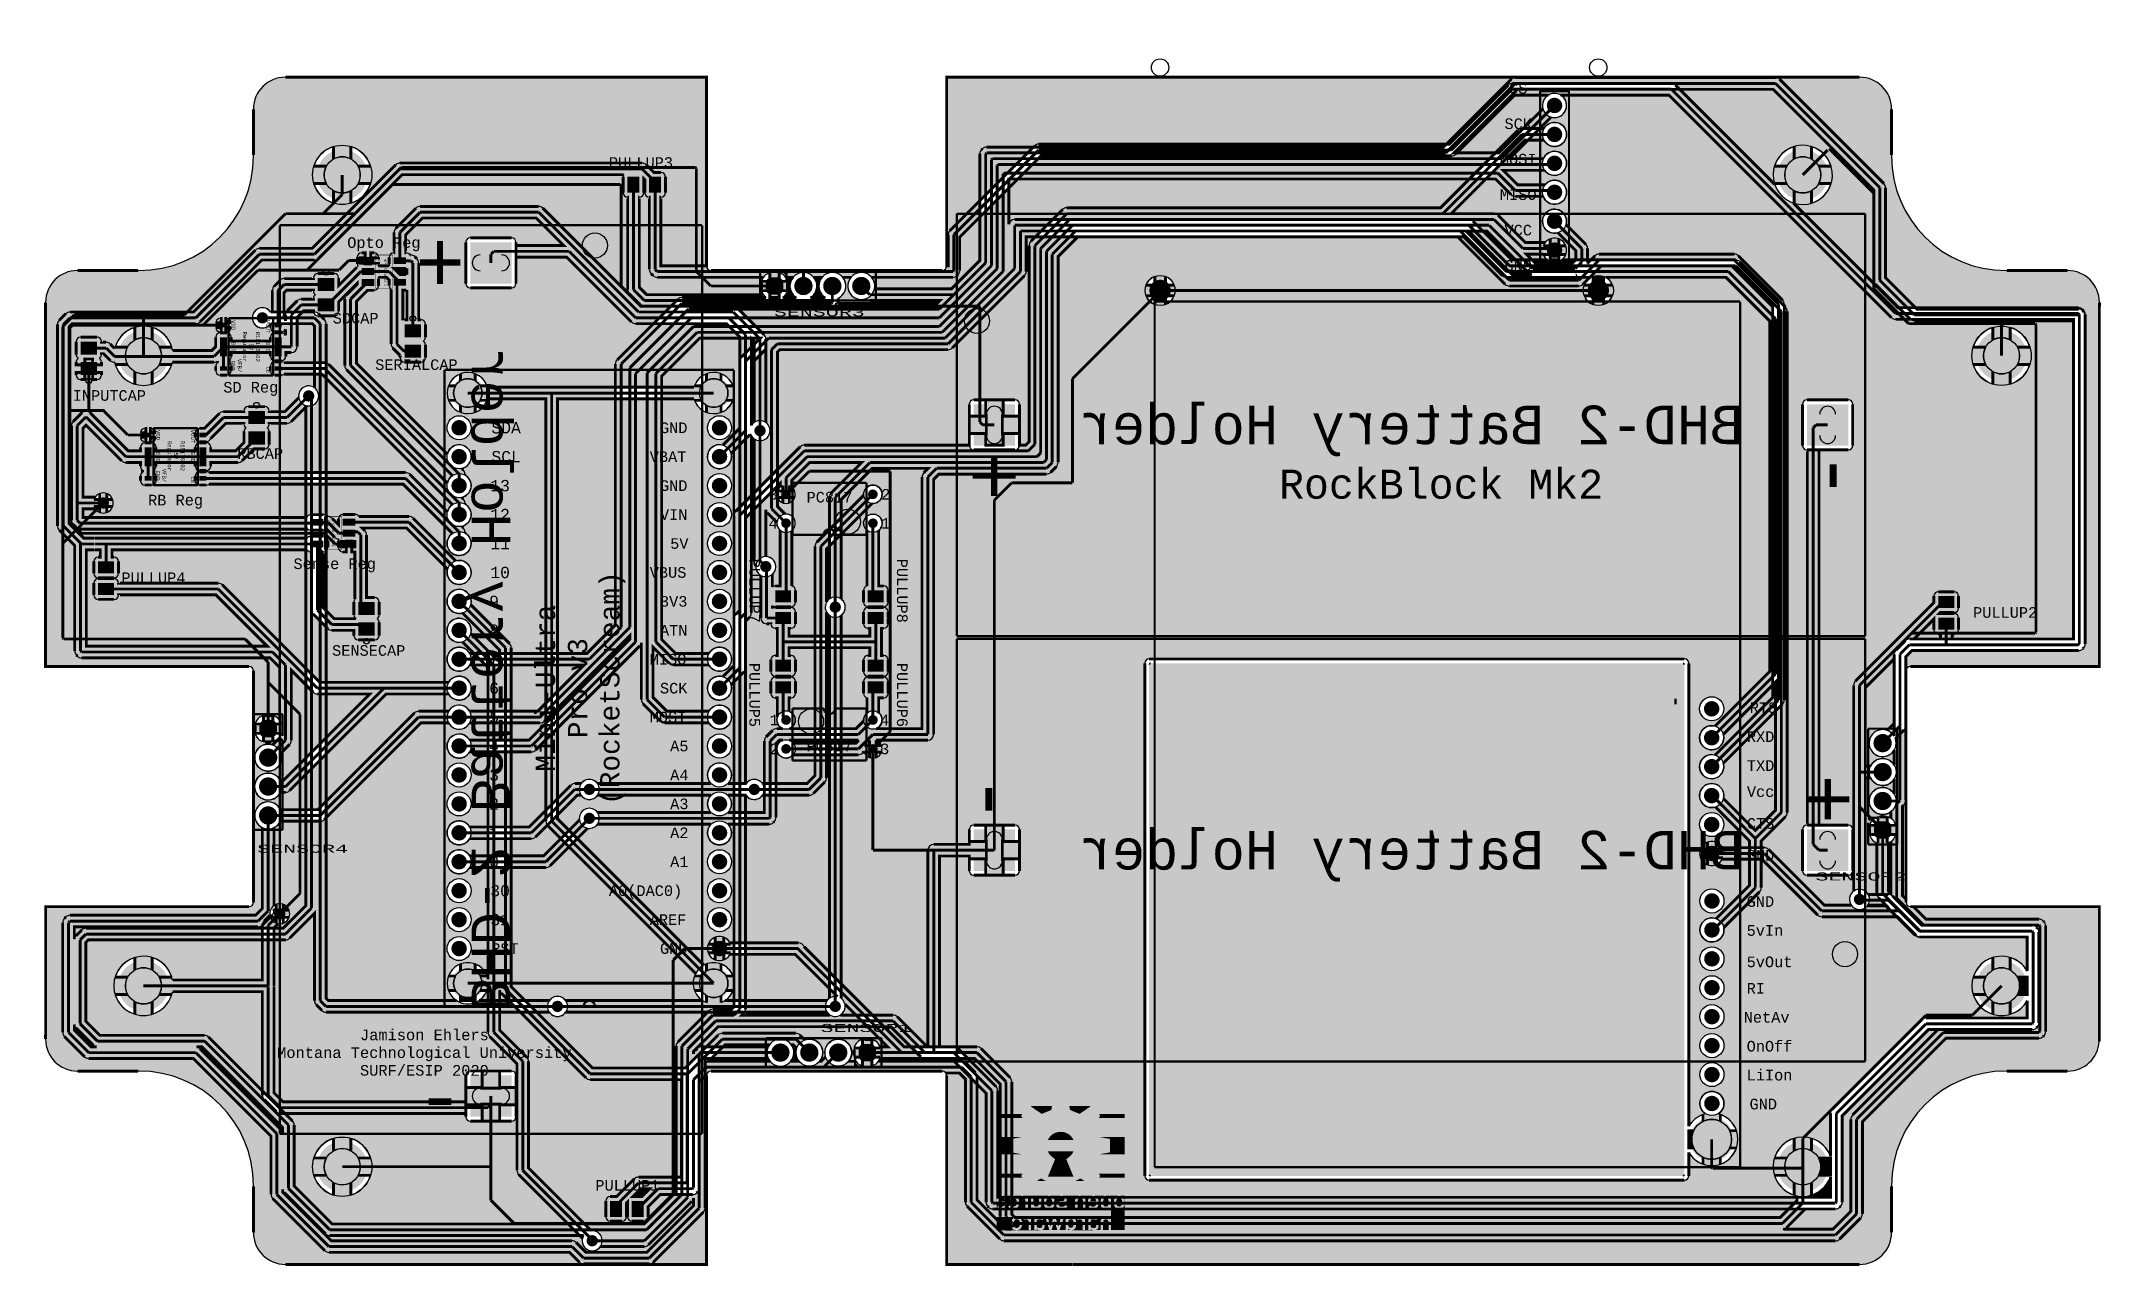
# Model space of a CAD drawing. Extents: x -3564 to 3564, y -2067 to 2176.
import ezdxf
from ezdxf.enums import TextEntityAlignment as Align

# ---------------------------------------------------------------- set-up
doc = ezdxf.new("R2010")
doc.units = 0
for name, color, linetype in [('BOARD_OUTLINE', 2, 'CONTINUOUS'), ('COPPER_BOTTOM', 1, 'CONTINUOUS'), ('COPPER_TOP', 3, 'CONTINUOUS'), ('DRILL', 255, 'CONTINUOUS'), ('SILKSCREEN_BOTTOM', 6, 'CONTINUOUS'), ('SILKSCREEN_TOP', 4, 'CONTINUOUS')]:
    doc.layers.add(name, color=color, linetype=linetype)
doc.styles.add('MONOTxtStyle', font='monotxt')
doc.styles.add('MONOTxtStyle_M', font='monotxt')

msp = doc.modelspace()

# ---------------------------------------------------------------- texts
at = {"layer": 'SILKSCREEN_BOTTOM', "style": 'MONOTxtStyle_M', "text_generation_flag": 2, "width": 0.995556}
for s, height, p in [('+', 200, (-2186, 1410)), ('BHD-2 Battery Holder', 133.333333, (1170, 850)), ('BHD-2 Battery Holder', 133.333333, (1170, -620)), ('-', 200, (-2186, -1470))]:
    msp.add_text(s, height=height, dxfattribs=at).set_placement(p, align=Align.MIDDLE_CENTER)
for s, height, rotation, p in [('BHD-2 Battery Holder', 133.333333, 270, (-2010, -30)), ('+', 200, 90, (-270, 674)), ('-', 200, 90, (2610, 674)), ('-', 200, 270, (-270, -444)), ('+', 200, 270, (2610, -444))]:
    msp.add_text(s, height=height, rotation=rotation, dxfattribs=at).set_placement(p, align=Align.MIDDLE_CENTER)
at = {"layer": 'SILKSCREEN_TOP', "style": 'MONOTxtStyle', "width": 0.995556}
for s, p in [('PULLUP3', (-1491.653543, 1775.11811)), ('SDCAP', (-2477.559055, 1237.086614)), ('SERIALCAP', (-2267.559055, 1076.535433)), ('INPUTCAP', (-3328.897638, 970)), ('RBCAP', (-2807.559055, 769.370079)), ('PULLUP4', (-3176.535433, 340)), ('PULLUP2', (3223.464567, 220)), ('SENSECAP', (-2432.440945, 88.661417)), ('PULLUP1', (-1538.346457, -1760))]:
    msp.add_text(s, height=36.745407, dxfattribs=at).set_placement(p, align=Align.TOP_CENTER)
at = {"layer": 'SILKSCREEN_TOP', "style": 'MONOTxtStyle'}
for s, height, width, p in [('Opto Reg', 36.745407, 0.995556, (-2380, 1480)), ('SENSOR3', 27.777769, 1.866667, (-875, 1239.166654)), ('SD Reg', 36.745407, 0.995556, (-2840, 980)), ('RockBlock Mk2', 100, 0.995556, (1274, 645)), ('RB Reg', 36.745407, 0.995556, (-3100, 590)), ('PC817', 36.745407, 0.995556, (-840, 600)), ('Sense Reg', 36.745407, 0.995556, (-2550, 370)), ('PC817', 36.745407, 0.995556, (-840, -260)), ('SENSOR4', 27.777769, 1.866667, (-2660.833307, -614.999961)), ('SENSOR2', 27.777769, 1.866667, (2725, -710.833346)), ('SENSOR1', 27.777769, 1.866667, (-713.785, -1234.521654))]:
    msp.add_text(s, height=height, dxfattribs=dict(at, width=width)).set_placement(p, align=Align.MIDDLE_CENTER)
at = {"layer": 'SILKSCREEN_TOP', "style": 'MONOTxtStyle', "width": 0.995556}
for s, height, rotation, p in [('Vout', 5.333333, 270, (-2364, 1417.401575)), ('GND', 5.333333, 270, (-2396, 1380)), ('Vin', 5.333333, 270, (-2396, 1417.401575)), ('MCP1755 SOT23-5', 7.333333, 270, (-2375.5, 1377.2)), ('!SHDN', 5.333333, 270, (-2396, 1342.598465)), ('PWRGD', 5.333333, 270, (-2364, 1342.598425)), ('VDD', 13.333333, 270, (-2900, 1195)), ('VOUT', 13.333333, 270, (-2780, 1190)), ('GND', 13.333333, 270, (-2900, 1120)), ('GND', 13.333333, 270, (-2780, 1120)), ('CE', 13.333333, 270, (-2780, 1040)), ('VDD', 13.333333, 270, (-3160, 815)), ('VOUT', 13.333333, 270, (-3040, 810)), ('GND', 13.333333, 270, (-3160, 740)), ('GND', 13.333333, 270, (-3040, 740)), ('CE', 13.333333, 270, (-3040, 660)), ('PWRGD', 5.333333, 90, (-2571.5, 512.901575)), ('MCP1755 SOT23-5', 7.333333, 90, (-2555.5, 475.5)), ('!SHDN', 5.333333, 90, (-2539.5, 512.901535)), ('Vout', 5.333333, 90, (-2571.5, 438.098425)), ('Vin', 5.333333, 90, (-2539.5, 438.098425)), ('GND', 5.333333, 90, (-2539.5, 475.5))]:
    msp.add_text(s, height=height, rotation=rotation, dxfattribs=at).set_placement(p, align=Align.MIDDLE_CENTER)
for s, height, p in [('SDA', 39.370079, (-1906.614173, 840)), ('SCL', 39.370079, (-1906.614173, 740)), ('13', 39.370079, (-1944.409449, 640)), ('2', 36.745407, (-629.724409, 610)), ('12', 39.370079, (-1944.409449, 540)), ('1', 36.745407, (-629.724409, 510)), ('11', 39.370079, (-1944.409449, 440)), ('10', 39.370079, (-1944.409449, 340)), ('9', 39.370079, (-1982.204724, 240)), ('8', 39.370079, (-1982.204724, 140)), ('7', 39.370079, (-1982.204724, 40)), ('6', 39.370079, (-1982.204724, -60)), ('5', 39.370079, (-1982.204724, -160)), ('RTS', 36.745407, (2435.826772, -127.559055)), ('1', 36.745407, (-1015, -170)), ('RXD', 36.745407, (2425.826772, -227.559055)), ('4', 39.370079, (-1982.204724, -260)), ('2', 36.745407, (-1015, -270)), ('3', 39.370079, (-1982.204724, -360)), ('TXD', 36.745407, (2425.826772, -327.559055)), ('Vcc', 36.745407, (2425.826772, -417.559055)), ('2', 39.370079, (-1982.204724, -460)), ('1', 39.370079, (-1982.204724, -560)), ('CTS', 36.745407, (2425.826772, -527.559055)), ('0', 39.370079, (-1982.204724, -660)), ('GND', 36.745407, (2425.826772, -637.559055)), ('30', 39.370079, (-1944.409449, -760)), ('31', 39.370079, (-1944.409449, -860)), ('RST', 36.745407, (-1914.173228, -960))]:
    msp.add_text(s, height=height, dxfattribs=at).set_placement(p, align=Align.MIDDLE_RIGHT)
for s, p in [('GND', (-1425.826772, 840)), ('VBAT', (-1461.102362, 740)), ('GND', (-1425.826772, 640)), ('3', (-1050.275591, 610)), ('VIN', (-1425.826772, 540)), ('4', (-1050.275591, 510)), ('5V', (-1390.551181, 440)), ('VBUS', (-1461.102362, 340)), ('3V3', (-1425.826772, 240)), ('ATN', (-1425.826772, 140)), ('MISO', (-1461.102362, 40)), ('SCK', (-1425.826772, -60)), ('MOSI', (-1461.102362, -160)), ('4', (-665, -170)), ('A5', (-1390.551181, -260)), ('3', (-665, -270)), ('A4', (-1390.551181, -360)), ('A3', (-1390.551181, -460)), ('A2', (-1390.551181, -560)), ('A1', (-1390.551181, -660)), ('A0(DAC0)', (-1602.204724, -760)), ('GND', (2330, -797.559055)), ('AREF', (-1461.102362, -860)), ('5vIn', (2330, -897.559055)), ('GND', (-1425.826772, -960)), ('5vOut', (2330, -1006)), ('RI', (2330, -1097.559055)), ('NetAv', (2320, -1197.559055)), ('OnOff', (2330, -1297.559055)), ('LiIon', (2330, -1397.559055)), ('GND', (2340, -1497.559055))]:
    msp.add_text(s, height=36.745407, dxfattribs=at).set_placement(p, align=Align.MIDDLE_LEFT)
for s, p in [('PULLUP7', (-1080, 276.535433)), ('PULLUP8', (-570, 276.535433)), ('PULLUP5', (-1080, -83.464567)), ('PULLUP6', (-570, -83.464567))]:
    msp.add_text(s, height=36.745407, rotation=270, dxfattribs=at).set_placement(p, align=Align.TOP_CENTER)
at = {"layer": 'SILKSCREEN_TOP', "char_height": 36.745407, "attachment_point": 5, "style": 'MONOTxtStyle'}
for s, insert, width in [('CS\\P\\PSCK\\P\\PMOSI\\P\\PMISO\\P\\PVCC\\P\\PGND', (1540.551181, 1706.850394), 282.204724), ('Jamison Ehlers\\PMontana Technological University\\PSURF/ESIP 2020', (-2240, -1320), 2257.637795)]:
    msp.add_mtext(s, dxfattribs=dict(at, insert=insert, width=width))
at = {"layer": 'SILKSCREEN_TOP', "attachment_point": 5, "style": 'MONOTxtStyle'}
for s, insert, char_height, width, rotation in [('R1517S502\\P5V Regulator', (-2840, 1120), 13.412021, 80.472126, 270), ('VFB/\\PGND', (-2890, 1055), 13.333333, 80, 270), ('R1517S502\\P5V Regulator', (-3100.118031, 742.761575), 13.412021, 80.472126, 270), ('VFB/\\PGND', (-3150, 675), 13.333333, 80, 270), ('Mini-Ultra Pro v3\\P(RocketScream)', (-1700, -60), 66.666667, 400, 90)]:
    msp.add_mtext(s, dxfattribs=dict(at, insert=insert, char_height=char_height, width=width, rotation=rotation))

# ---------------------------------------------------------------- hatches: boundary and pattern name
at = {"layer": 'BOARD_OUTLINE'}
msp.add_hatch(color=255, dxfattribs=at).paths.add_polyline_path([(264.80315, -1745.826772), (2115.19685, -1745.826772), (2115.19685, 25.826772), (264.80315, 25.826772)])
at = {"layer": 'COPPER_BOTTOM'}
h = msp.add_hatch(color=1, dxfattribs=at)
edge = h.paths.add_edge_path()
edge.add_line((2880.927441, -800), (2880.927441, 0))
edge.add_arc((2896, 0), 15.072559, 90, 180, ccw=False)
edge.add_line((2896, 15.072559), (3548.927441, 15.072559))
edge.add_line((3548.927441, 15.072559), (3548.927441, 799.965552))
edge.add_arc((3563.999961, 799.999998), 15.072559, 179.967817, 180.13094, ccw=False)
edge.add_line((3548.927404, 800.008464), (3549.192802, 1272.493857))
edge.add_arc((3564.266063, 1273.668701), 15.118976, 180, 184.456752, ccw=False)
edge.add_arc((3439.266063, 1273.668701), 109.881024, 0, 90)
edge.add_arc((3439.266063, 1398.668701), 15.118976, 265.507254, 270, ccw=False)
edge.add_line((3438.08175, 1383.596181), (3229.577873, 1383.596181))
edge.add_arc((3226.607598, 1398.668701), 15.362402, 270, 281.148178, ccw=False)
edge.add_arc((3226.607598, 1779.402638), 396.096339, 180, 270, ccw=False)
edge.add_arc((2845.873661, 1779.402638), 15.362402, 168.853341, 180, ccw=False)
edge.add_line((2830.801063, 1782.372513), (2830.801063, 1940.583254))
edge.add_arc((2845.873701, 1941.766063), 15.118976, 180, 184.487028, ccw=False)
edge.add_arc((2720.873701, 1941.766063), 109.881024, 0, 90)
edge.add_arc((2720.873701, 2066.766063), 15.118976, 265.509159, 270, ccw=False)
edge.add_line((2719.689889, 2051.693504), (-434.927441, 2051.693504))
edge.add_line((-434.927441, 2051.693504), (-434.927441, 1398.66874))
edge.add_arc((-450, 1398.66874), 15.072559, 270, 0, ccw=False)
edge.add_line((-450, 1383.596181), (-1250, 1383.596181))
edge.add_arc((-1250, 1398.66874), 15.072559, 180, 270, ccw=False)
edge.add_line((-1265.072559, 1398.66874), (-1265.072559, 2051.693505))
edge.add_line((-1265.072559, 2051.693505), (-1689.621248, 2051.693547))
edge.add_line((-1689.621248, 2051.693547), (-1689.621272, 2051.693547))
edge.add_line((-1689.621272, 2051.693547), (-2050.000001, 2051.693583))
edge.add_arc((-2050, 2066.766142), 15.072559, 269.99965, 269.999994, ccw=False)
edge.add_line((-2050.000092, 2051.693583), (-2634.503161, 2051.693514))
edge.add_line((-2634.503161, 2051.693514), (-2634.503161, 2051.693514))
edge.add_line((-2634.503161, 2051.693514), (-2719.689887, 2051.693504))
edge.add_arc((-2720.873701, 2066.766063), 15.118976, 270, 274.490847, ccw=False)
edge.add_arc((-2720.873701, 1941.766063), 109.881024, 90, 180)
edge.add_arc((-2845.873701, 1941.766063), 15.118976, 355.512972, 0, ccw=False)
edge.add_line((-2830.801063, 1940.583254), (-2830.801063, 1782.372513))
edge.add_arc((-2845.873661, 1779.402638), 15.362402, 0, 11.146659, ccw=False)
edge.add_arc((-3226.607598, 1779.402638), 396.096339, 270, 0, ccw=False)
edge.add_arc((-3226.607598, 1398.668701), 15.362402, 258.851822, 270, ccw=False)
edge.add_line((-3229.577873, 1383.596181), (-3438.08175, 1383.596181))
edge.add_arc((-3439.266063, 1398.668701), 15.118976, 270, 274.492746, ccw=False)
edge.add_arc((-3439.266063, 1273.668701), 109.881024, 90, 180)
edge.add_arc((-3564.266063, 1273.668701), 15.118976, 355.509159, 0, ccw=False)
edge.add_line((-3549.193504, 1272.484889), (-3549.193504, 15.072559))
edge.add_line((-3549.193504, 15.072559), (-2845.873622, 15.072559))
edge.add_arc((-2845.873622, 0), 15.072559, 0, 90, ccw=False)
edge.add_line((-2830.801063, 0), (-2830.801063, -800))
edge.add_arc((-2845.873622, -800), 15.072559, 270, 0, ccw=False)
edge.add_line((-2845.873622, -815.072559), (-3548.935866, -815.072559))
edge.add_line((-3548.935866, -815.072559), (-3549.116696, -1137.003138))
edge.add_line((-3549.116696, -1137.003138), (-3549.116696, -1137.003161))
edge.add_line((-3549.116696, -1137.003161), (-3549.192802, -1272.493857))
edge.add_arc((-3564.266063, -1273.668701), 15.118976, 0, 4.456752, ccw=False)
edge.add_arc((-3439.266063, -1273.668701), 109.881024, 180, 270)
edge.add_arc((-3439.266063, -1398.668701), 15.118976, 85.507254, 90, ccw=False)
edge.add_line((-3438.08175, -1383.596181), (-3229.577873, -1383.596181))
edge.add_arc((-3226.607598, -1398.668701), 15.362402, 90, 101.148178, ccw=False)
edge.add_arc((-3226.607598, -1779.402638), 396.096339, 0, 90, ccw=False)
edge.add_arc((-2845.873661, -1779.402638), 15.362402, 348.853341, 0, ccw=False)
edge.add_line((-2830.801063, -1782.372513), (-2830.801063, -1940.583254))
edge.add_arc((-2845.873701, -1941.766063), 15.118976, 0, 4.487028, ccw=False)
edge.add_arc((-2720.873701, -1941.766063), 109.881024, 180, 270)
edge.add_arc((-2720.873701, -2066.766063), 15.118976, 85.509159, 90, ccw=False)
edge.add_line((-2719.689889, -2051.693504), (-1265.072559, -2051.693504))
edge.add_line((-1265.072559, -2051.693504), (-1265.072559, -1398.766063))
edge.add_arc((-1250, -1398.766063), 15.072559, 90, 180, ccw=False)
edge.add_line((-1250, -1383.693504), (-450, -1383.693504))
edge.add_arc((-450, -1398.766063), 15.072559, 0, 90, ccw=False)
edge.add_line((-434.927441, -1398.766063), (-434.927441, -2051.693504))
edge.add_line((-434.927441, -2051.693504), (-0.000095, -2051.693504))
edge.add_arc((0, -2066.766063), 15.072559, 89.999989, 90.000362, ccw=False)
edge.add_line((0.000003, -2051.693504), (200.142508, -2051.693541))
edge.add_line((200.142508, -2051.693541), (200.142508, -2051.693541))
edge.add_line((200.142508, -2051.693541), (429.570222, -2051.693583))
edge.add_arc((429.570315, -2066.766142), 15.072559, 90, 90.000352, ccw=False)
edge.add_line((429.570315, -2051.693583), (1145.024398, -2051.693583))
edge.add_line((1145.024398, -2051.693583), (1145.024398, -2051.693583))
edge.add_line((1145.024398, -2051.693583), (1249.951201, -2051.693583))
edge.add_arc((1249.999921, -2066.766063), 15.072559, 89.999994, 90.185201, ccw=False)
edge.add_line((1249.999923, -2051.693504), (2049.999961, -2051.693583))
edge.add_line((2049.999961, -2051.693583), (2089.906287, -2051.693578))
edge.add_line((2089.906287, -2051.693578), (2089.906311, -2051.693578))
edge.add_line((2089.906311, -2051.693578), (2719.689887, -2051.693504))
edge.add_arc((2720.873701, -2066.766063), 15.118976, 90, 94.490847, ccw=False)
edge.add_arc((2720.873701, -1941.766063), 109.881024, 270, 0)
edge.add_arc((2845.873701, -1941.766063), 15.118976, 175.512972, 180, ccw=False)
edge.add_line((2830.801063, -1940.583254), (2830.801063, -1782.372513))
edge.add_arc((2845.873661, -1779.402638), 15.362402, 180, 191.146659, ccw=False)
edge.add_arc((3226.607598, -1779.402638), 396.096339, 90, 180, ccw=False)
edge.add_arc((3226.607598, -1398.668701), 15.362402, 78.851822, 90, ccw=False)
edge.add_line((3229.577873, -1383.596181), (3438.08175, -1383.596181))
edge.add_arc((3439.266063, -1398.668701), 15.118976, 90, 94.492746, ccw=False)
edge.add_arc((3439.266063, -1273.668701), 109.88103, 270, 356.26094)
edge.add_arc((3564, -1281.820276), 15.118976, 175.509159, 176.26094, ccw=False)
edge.add_line((3548.927441, -1280.636464), (3548.927441, -815.072559))
edge.add_line((3548.927441, -815.072559), (2896, -815.072559))
edge.add_arc((2896, -800), 15.072559, 180, 270, ccw=False)
edge = h.paths.add_edge_path()
edge.add_arc((2210, -1095.527559), 41.685039, 0, 360)
edge = h.paths.add_edge_path()
edge.add_arc((-690, -170), 31.84252, 0, 360)
edge = h.paths.add_edge_path()
edge.add_arc((-990, -170), 31.84252, 0, 360)
edge = h.paths.add_edge_path()
edge.add_arc((-819.999961, -1159.999961), 34.685039, 300.442454, 54.5912, ccw=False)
edge.add_line((-802.425997, -1189.903268), (-620.027017, -1189.903268))
edge.add_arc((-619.999979, -1209.999982), 20.096732, 45, 90.077087, ccw=False)
edge.add_line((-605.789443, -1195.789446), (-501.675622, -1299.903268))
edge.add_line((-501.675622, -1299.903268), (-410.006331, -1299.903268))
edge.add_arc((-409.999962, -1319.999999), 20.096732, 45, 90.01816, ccw=False)
edge.add_line((-395.789426, -1305.789463), (-264.324885, -1437.254004))
edge.add_arc((-278.535421, -1451.46454), 20.096732, 359.935992, 45, ccw=False)
edge.add_line((-258.438701, -1451.486991), (-258.438701, -1819.903268))
edge.add_line((-258.438701, -1819.903268), (2619.903268, -1819.903268))
edge.add_line((2619.903268, -1819.903268), (2619.903268, -1750.177524))
edge.add_arc((2524, -1714), 102.5, 287.018647, 339.332054, ccw=False)
edge.add_line((2554, -1812.011479), (2554, -1768.82928))
edge.add_arc((2524, -1714), 62.5, 241.314598, 298.685402, ccw=False)
edge.add_line((2494, -1768.82928), (2494, -1812.011479))
edge.add_arc((2524, -1714), 102.5, 197.018647, 252.981353, ccw=False)
edge.add_line((2425.988521, -1744), (2469.17072, -1744))
edge.add_arc((2524, -1714), 62.5, 151.314598, 208.685402, ccw=False)
edge.add_line((2469.17072, -1684), (2425.988521, -1684))
edge.add_arc((2524, -1714), 102.5, 107.018647, 162.981353, ccw=False)
edge.add_line((2494, -1615.988521), (2494, -1659.17072))
edge.add_arc((2524, -1714), 62.5, 61.314598, 118.685402, ccw=False)
edge.add_line((2554, -1659.17072), (2554, -1615.988521))
edge.add_arc((2524, -1714), 102.5, 20.667946, 72.981353, ccw=False)
edge.add_line((2619.903268, -1677.822476), (2619.903268, -1530.026299))
edge.add_arc((2639.999983, -1529.999978), 20.096732, 135, 180.075041, ccw=False)
edge.add_line((2625.789447, -1515.789442), (2935.789431, -1205.789459))
edge.add_arc((2949.999966, -1219.999994), 20.096732, 89.956827, 135, ccw=False)
edge.add_line((2950.015109, -1199.903268), (3299.903268, -1199.903268))
edge.add_line((3299.903268, -1199.903268), (3299.903268, -1140.014302))
edge.add_arc((3211, -1089), 102.5, 287.018647, 330.152017, ccw=False)
edge.add_line((3241, -1187.011479), (3241, -1143.82928))
edge.add_arc((3211, -1089), 62.5, 241.314598, 298.685402, ccw=False)
edge.add_line((3181, -1143.82928), (3181, -1187.011479))
edge.add_arc((3211, -1089), 102.5, 197.018647, 252.981353, ccw=False)
edge.add_line((3112.988521, -1119), (3156.17072, -1119))
edge.add_arc((3211, -1089), 62.5, 151.314598, 208.685402, ccw=False)
edge.add_line((3156.17072, -1059), (3112.988521, -1059))
edge.add_arc((3211, -1089), 102.5, 107.018647, 162.981353, ccw=False)
edge.add_line((3181, -990.988521), (3181, -1034.17072))
edge.add_arc((3211, -1089), 62.5, 61.314598, 118.685402, ccw=False)
edge.add_line((3241, -1034.17072), (3241, -990.988521))
edge.add_arc((3211, -1089), 102.5, 29.847983, 72.981353, ccw=False)
edge.add_line((3299.903268, -1037.985698), (3299.903268, -920.096732))
edge.add_line((3299.903268, -920.096732), (2927.07126, -920.096732))
edge.add_arc((2927.07126, -900), 20.096732, 252.125465, 270, ccw=False)
edge.add_arc((2927.071202, -899.999981), 20.096732, 225, 252.125639, ccw=False)
edge.add_line((2912.860666, -914.210517), (2811.675635, -813.025486))
edge.add_line((2811.675635, -813.025486), (2745.939819, -813.025589))
edge.add_arc((2720, -790), 34.685039, 29.667445, 318.406003, ccw=False)
edge.add_line((2750.138278, -772.832118), (2819.980797, -772.832008))
edge.add_arc((2819.999952, -792.928731), 20.096732, 45, 90.05461, ccw=False)
edge.add_line((2834.210487, -778.718195), (2935.39556, -879.903268))
edge.add_line((2935.39556, -879.903268), (3317.071102, -879.903268))
edge.add_arc((3317.071102, -900), 20.096732, 44.904632, 90, ccw=False)
edge.add_line((3331.305271, -885.813137), (3334.186863, -888.694729))
edge.add_arc((3320, -902.928898), 20.096732, 0, 45.095368, ccw=False)
edge.add_line((3340.096732, -902.928898), (3340.096732, -1217.071102))
edge.add_arc((3320, -1217.071102), 20.096732, 314.904632, 0, ccw=False)
edge.add_line((3334.186863, -1231.305271), (3331.305271, -1234.186863))
edge.add_arc((3317.071102, -1220), 20.096732, 284.599773, 315.095368, ccw=False)
edge.add_arc((3317.071049, -1220.000014), 20.096732, 269.932692, 284.59993, ccw=False)
edge.add_line((3317.047441, -1240.096732), (2958.3243, -1240.096732))
edge.add_line((2958.3243, -1240.096732), (2660.096732, -1538.3243))
edge.add_line((2660.096732, -1538.3243), (2660.096732, -1837.071102))
edge.add_arc((2640, -1837.071102), 20.096732, 314.904632, 0, ccw=False)
edge.add_line((2654.186863, -1851.305271), (2651.305271, -1854.186863))
edge.add_arc((2637.071102, -1840), 20.096732, 270, 315.095368, ccw=False)
edge.add_line((2637.071102, -1860.096732), (-275.582874, -1860.096732))
edge.add_arc((-275.606482, -1840.000014), 20.096732, 255.40007, 270.067308, ccw=False)
edge.add_arc((-275.606535, -1840), 20.096732, 224.904632, 255.400227, ccw=False)
edge.add_line((-289.840705, -1854.186863), (-292.722296, -1851.305271))
edge.add_arc((-278.535433, -1837.071102), 20.096732, 180, 225.095368, ccw=False)
edge.add_line((-298.632165, -1837.071102), (-298.632165, -1459.788867))
edge.add_line((-298.632165, -1459.788867), (-418.3243, -1340.096732))
edge.add_line((-418.3243, -1340.096732), (-510, -1340.096732))
edge.add_arc((-510, -1320), 20.096732, 224.904632, 270, ccw=False)
edge.add_line((-524.234169, -1334.186863), (-628.3243, -1230.096732))
edge.add_line((-628.3243, -1230.096732), (-1224.604755, -1230.096732))
edge.add_line((-1224.604755, -1230.096732), (-1309.903268, -1315.395245))
edge.add_line((-1309.903268, -1315.395245), (-1309.903268, -1324.289035))
edge.add_arc((-1290, -1327.070866), 20.096732, 134.904632, 172.043453, ccw=False)
edge.add_line((-1304.186863, -1312.836697), (-1296.798342, -1305.448176))
edge.add_arc((-1282.564173, -1319.635039), 20.096732, 108.993062, 135.095368, ccw=False)
edge.add_arc((-1282.564113, -1319.635019), 20.096732, 89.917838, 108.993243, ccw=False)
edge.add_line((-1282.535294, -1299.538307), (-1051.756394, -1299.538307))
edge.add_arc((-1009.635, -1319.635), 46.67, 205.506555, 154.493553, ccw=False)
edge.add_line((-1051.756356, -1339.731772), (-1269.903268, -1339.731772))
edge.add_line((-1269.903268, -1339.731772), (-1269.903268, -1857.02816))
edge.add_arc((-1289.999954, -1857.071253), 20.096732, 315, 0.122858, ccw=False)
edge.add_line((-1275.789418, -1871.281789), (-1448.718144, -2044.210515))
edge.add_arc((-1462.92868, -2029.999979), 20.096732, 289.184584, 315, ccw=False)
edge.add_arc((-1462.92874, -2030), 20.096732, 270, 289.184767, ccw=False)
edge.add_line((-1462.92874, -2050.096732), (-1690, -2050.096732))
edge.add_arc((-1690, -2030), 20.096732, 224.904632, 270, ccw=False)
edge.add_line((-1704.234169, -2044.186863), (-1738.3243, -2010.096732))
edge.add_line((-1738.3243, -2010.096732), (-2570.000394, -2010.096732))
edge.add_arc((-2570.000394, -1990), 20.096732, 224.904632, 270, ccw=False)
edge.add_line((-2584.234563, -2004.186863), (-2634.503138, -1953.918288))
edge.add_line((-2634.503138, -1953.918288), (-2634.503161, -1953.918264))
edge.add_line((-2634.503161, -1953.918264), (-2764.186863, -1824.234563))
edge.add_arc((-2750, -1810.000394), 20.096732, 180, 225.095368, ccw=False)
edge.add_line((-2770.096732, -1810.000394), (-2770.096732, -1608.3243))
edge.add_line((-2770.096732, -1608.3243), (-3038.3243, -1340.096732))
edge.add_line((-3038.3243, -1340.096732), (-3399.987305, -1340.096732))
edge.add_arc((-3399.999957, -1320.000004), 20.096732, 264.751475, 270.03607, ccw=False)
edge.add_arc((-3400, -1320), 20.096732, 224.904632, 264.751599, ccw=False)
edge.add_line((-3414.234169, -1334.186863), (-3484.186863, -1264.234169))
edge.add_arc((-3470, -1250), 20.096732, 180, 225.095368, ccw=False)
edge.add_line((-3490.096732, -1250), (-3490.096732, -870))
edge.add_arc((-3470, -870), 20.096732, 134.904632, 180, ccw=False)
edge.add_line((-3484.186863, -855.765831), (-3479.234169, -850.813137))
edge.add_arc((-3465, -865), 20.096732, 90, 135.095368, ccw=False)
edge.add_line((-3465, -844.903268), (-2823.3243, -844.903268))
edge.add_line((-2823.3243, -844.903268), (-2800.096732, -821.6757))
edge.add_line((-2800.096732, -821.6757), (-2800.096732, -542.121375))
edge.add_arc((-2780, -500), 46.67, 295.506501, 244.493499, ccw=False)
edge.add_line((-2759.903268, -542.121375), (-2759.903268, -811.593805))
edge.add_arc((-2740, -840), 34.685039, 110.769446, 125.01764, ccw=False)
edge.add_line((-2752.299606, -807.568971), (-2752.299606, -827.700394))
edge.add_line((-2752.299606, -827.700394), (-2759.903268, -827.700394))
edge.add_line((-2759.903268, -827.700394), (-2759.903268, -829.976712))
edge.add_arc((-2779.999986, -830.000026), 20.096732, 315, 0.066466, ccw=False)
edge.add_line((-2765.789451, -844.210562), (-2800.789427, -879.210538))
edge.add_arc((-2814.999963, -865.000002), 20.096732, 269.974495, 315, ccw=False)
edge.add_line((-2815.008909, -885.096732), (-3449.903268, -885.096732))
edge.add_line((-3449.903268, -885.096732), (-3449.903268, -927.218169))
edge.add_arc((-3430, -930), 20.096732, 134.904632, 172.043453, ccw=False)
edge.add_line((-3444.186863, -915.765831), (-3424.234169, -895.813137))
edge.add_arc((-3410, -910), 20.096732, 109.192898, 135.095368, ccw=False)
edge.add_arc((-3409.99994, -909.999979), 20.096732, 89.917126, 109.193081, ccw=False)
edge.add_line((-3409.970871, -889.903268), (-2728.3243, -889.903268))
edge.add_line((-2728.3243, -889.903268), (-2650.096732, -811.6757))
edge.add_line((-2650.096732, -811.6757), (-2650.096732, 916.817053))
edge.add_arc((-2640, 950), 34.685039, 54.982281, 253.07632, ccw=False)
edge.add_line((-2620.096693, 978.406167), (-2620.096693, 1191.6757))
edge.add_line((-2620.096693, 1191.6757), (-2628.32426, 1199.903268))
edge.add_line((-2628.32426, 1199.903268), (-2771.730307, 1199.903268))
edge.add_arc((-2799.999961, 1220), 34.685039, 35.4088, 324.5912, ccw=False)
edge.add_line((-2771.730307, 1240.096732), (-2620.029011, 1240.096732))
edge.add_arc((-2619.999942, 1220.000021), 20.096732, 45, 90.082874, ccw=False)
edge.add_line((-2605.789407, 1234.210557), (-2585.789392, 1214.210542))
edge.add_arc((-2599.999928, 1200.000007), 20.096732, 359.896872, 45, ccw=False)
edge.add_line((-2579.903228, 1199.963834), (-2579.903228, -1131.675582))
edge.add_line((-2579.903228, -1131.675582), (-2574.564729, -1137.014082))
edge.add_line((-2574.564729, -1137.014082), (-2571.675582, -1139.903228))
edge.add_line((-2571.675582, -1139.903228), (-2128.507628, -1139.903228))
edge.add_arc((-2090, -1080), 71.212598, 200.769525, 237.26585, ccw=False)
edge.add_line((-2156.584807, -1105.252677), (-2132.23958, -1105.252677))
edge.add_arc((-2090, -1080), 49.212598, 149.127163, 210.872837, ccw=False)
edge.add_line((-2132.23958, -1054.747323), (-2156.584807, -1054.747323))
edge.add_arc((-2090, -1080), 71.212598, 110.769525, 159.230475, ccw=False)
edge.add_line((-2115.252677, -1013.415193), (-2115.252677, -1037.76042))
edge.add_arc((-2090, -1080), 49.212598, 59.127163, 120.872837, ccw=False)
edge.add_line((-2064.747323, -1037.76042), (-2064.747323, -1013.415193))
edge.add_arc((-2090, -1080), 71.212598, 20.769525, 69.230475, ccw=False)
edge.add_line((-2023.415193, -1054.747323), (-2047.76042, -1054.747323))
edge.add_arc((-2090, -1080), 49.212598, 329.127163, 30.872837, ccw=False)
edge.add_line((-2047.76042, -1105.252677), (-2023.415193, -1105.252677))
edge.add_arc((-2090, -1080), 71.212598, 302.73415, 339.230475, ccw=False)
edge.add_line((-2051.492372, -1139.903228), (-1808.269614, -1139.903228))
edge.add_arc((-1779.999961, -1159.999961), 34.685039, 215.4088, 144.5912, ccw=False)
edge.add_line((-1808.269614, -1180.096693), (-2579.999961, -1180.096693))
edge.add_arc((-2579.999961, -1159.999961), 20.096732, 224.904632, 270, ccw=False)
edge.add_line((-2594.23413, -1174.186824), (-2614.186824, -1154.23413))
edge.add_arc((-2599.999961, -1139.999961), 20.096732, 180, 225.095368, ccw=False)
edge.add_line((-2620.096693, -1139.999961), (-2620.096693, -838.517804))
edge.add_line((-2620.096693, -838.517804), (-2640.443661, -858.864772))
edge.add_line((-2640.443661, -858.864772), (-2705.789422, -924.210533))
edge.add_arc((-2719.999958, -909.999997), 20.096732, 273.841307, 315, ccw=False)
edge.add_arc((-2720, -910), 20.096732, 270, 273.841427, ccw=False)
edge.add_line((-2720, -930.096732), (-3401.675622, -930.096732))
edge.add_line((-3401.675622, -930.096732), (-3409.903268, -938.324378))
edge.add_line((-3409.903268, -938.324378), (-3409.903268, -1211.675622))
edge.add_line((-3409.903268, -1211.675622), (-3361.675622, -1259.903268))
edge.add_line((-3361.675622, -1259.903268), (-3000.022407, -1259.903268))
edge.add_arc((-2999.999973, -1279.999987), 20.096732, 45, 90.063959, ccw=False)
edge.add_line((-2985.789437, -1265.789452), (-2695.78944, -1555.789449))
edge.add_arc((-2709.999976, -1569.999985), 20.096732, 359.911355, 45, ccw=False)
edge.add_line((-2689.903268, -1570.031077), (-2689.903268, -1780.818141))
edge.add_line((-2689.903268, -1780.818141), (-2558.746881, -1911.974528))
edge.add_line((-2558.746881, -1911.974528), (-1480.3938, -1911.974528))
edge.add_line((-1480.3938, -1911.974528), (-1370.096732, -1801.673547))
edge.add_line((-1370.096732, -1801.673547), (-1370.096732, -1297.070866))
edge.add_arc((-1350, -1297.070866), 20.096732, 134.904632, 180, ccw=False)
edge.add_line((-1364.186863, -1282.836697), (-1257.163303, -1175.813137))
edge.add_arc((-1242.929134, -1190), 20.096732, 90, 135.095368, ccw=False)
edge.add_line((-1242.929134, -1169.903268), (-1178.3243, -1169.903268))
edge.add_line((-1178.3243, -1169.903268), (-1170.096732, -1161.6757))
edge.add_line((-1170.096732, -1161.6757), (-1170.096732, 180))
edge.add_arc((-1150, 180), 20.096732, 134.904632, 180, ccw=False)
edge.add_line((-1164.186863, 194.234169), (-1150.096732, 208.3243))
edge.add_line((-1150.096732, 208.3243), (-1150.096732, 1070))
edge.add_arc((-1130, 1070), 20.096732, 134.904632, 180, ccw=False)
edge.add_line((-1144.186863, 1084.234169), (-1078.517764, 1149.903268))
edge.add_line((-1078.517764, 1149.903268), (-1288.743943, 1149.903268))
edge.add_line((-1288.743943, 1149.903268), (-1419.903268, 1018.748639))
edge.add_line((-1419.903268, 1018.748639), (-1419.903268, 108.324378))
edge.add_line((-1419.903268, 108.324378), (-1371.675622, 60.096732))
edge.add_line((-1371.675622, 60.096732), (-1256.520732, 60.096732))
edge.add_arc((-1220, 40), 41.685039, 208.823234, 151.176766, ccw=False)
edge.add_line((-1256.520732, 19.903268), (-1379.982718, 19.903268))
edge.add_arc((-1379.999953, 39.999993), 20.096732, 261.018712, 270.049137, ccw=False)
edge.add_arc((-1380, 40), 20.096732, 224.904632, 261.018847, ccw=False)
edge.add_line((-1394.234169, 25.813137), (-1449.903268, 81.482236))
edge.add_line((-1449.903268, 81.482236), (-1449.903268, -91.675622))
edge.add_line((-1449.903268, -91.675622), (-1401.675622, -139.903268))
edge.add_line((-1401.675622, -139.903268), (-1256.520732, -139.903268))
edge.add_arc((-1220, -160), 41.685039, 208.823234, 151.176766, ccw=False)
edge.add_line((-1256.520732, -180.096732), (-1410, -180.096732))
edge.add_arc((-1410, -160), 20.096732, 224.904632, 270, ccw=False)
edge.add_line((-1424.234169, -174.186863), (-1484.186863, -114.234169))
edge.add_arc((-1470, -100), 20.096732, 180, 225.095368, ccw=False)
edge.add_line((-1490.096732, -100), (-1490.096732, 97.217957))
edge.add_arc((-1509.999972, 99.999989), 20.096732, 315, 352.042875, ccw=False)
edge.add_line((-1495.789436, 85.789453), (-1689.621272, -108.042382))
edge.add_line((-1689.621272, -108.042382), (-1773.700137, -192.121248))
edge.add_line((-1773.700137, -192.121248), (-1773.700161, -192.121272))
edge.add_line((-1773.700161, -192.121272), (-1855.789441, -274.210552))
edge.add_arc((-1869.999977, -260.000017), 20.096732, 269.926571, 315, ccw=False)
edge.add_line((-1870.025733, -280.096732), (-2083.479268, -280.096732))
edge.add_arc((-2120, -260), 41.685039, 28.823234, 331.176766, ccw=False)
edge.add_line((-2083.479268, -239.903268), (-1878.3243, -239.903268))
edge.add_line((-1878.3243, -239.903268), (-1830.542304, -192.121272))
edge.add_line((-1830.542304, -192.121272), (-1830.54228, -192.121248))
edge.add_line((-1830.54228, -192.121248), (-1530.096732, 108.3243))
edge.add_line((-1530.096732, 108.3243), (-1530.096732, 121.482157))
edge.add_line((-1530.096732, 121.482157), (-1689.621248, -38.042359))
edge.add_line((-1689.621248, -38.042359), (-1689.621272, -38.042382))
edge.add_line((-1689.621272, -38.042382), (-1825.789431, -174.210541))
edge.add_arc((-1839.999966, -160.000006), 20.096732, 269.956827, 315, ccw=False)
edge.add_line((-1840.015109, -180.096732), (-2083.479268, -180.096732))
edge.add_arc((-2120, -160), 41.685039, 28.823234, 331.176766, ccw=False)
edge.add_line((-2083.479268, -139.903268), (-1848.3243, -139.903268))
edge.add_line((-1848.3243, -139.903268), (-1689.621248, 18.799784))
edge.add_line((-1689.621248, 18.799784), (-1688.517764, 19.903268))
edge.add_line((-1688.517764, 19.903268), (-2083.479268, 19.903268))
edge.add_arc((-2120, 40), 41.685039, 28.823234, 331.176766, ccw=False)
edge.add_line((-2083.479268, 60.096732), (-1678.3243, 60.096732))
edge.add_line((-1678.3243, 60.096732), (-1580.096732, 158.3243))
edge.add_line((-1580.096732, 158.3243), (-1580.096732, 1060))
edge.add_arc((-1560, 1060), 20.096732, 134.904632, 180, ccw=False)
edge.add_line((-1574.186863, 1074.234169), (-1364.234169, 1284.186863))
edge.add_arc((-1350, 1270), 20.096732, 90, 135.095368, ccw=False)
edge.add_line((-1350, 1290.096732), (-1058.804291, 1290.096732))
edge.add_arc((-1040.415, 1319.585), 34.752323, 189.27605, 238.051766, ccw=False)
edge.add_line((-1074.712873, 1313.983228), (-1046.016772, 1313.983228))
edge.add_line((-1046.016772, 1313.983228), (-1046.016772, 1290.096732))
edge.add_line((-1046.016772, 1290.096732), (-1013.983228, 1290.096732))
edge.add_line((-1013.983228, 1290.096732), (-1013.983228, 1313.983228))
edge.add_line((-1013.983228, 1313.983228), (-985.287127, 1313.983228))
edge.add_arc((-1019.585, 1319.585), 34.752323, 301.948234, 350.72395, ccw=False)
edge.add_line((-1001.195709, 1290.096732), (-954.20368, 1290.096732))
edge.add_arc((-930, 1330), 46.67, 301.239276, 238.760724, ccw=False)
edge.add_line((-905.79632, 1290.096732), (-854.20368, 1290.096732))
edge.add_arc((-830, 1330), 46.67, 295.506501, 238.760724, ccw=False)
edge.add_line((-809.903268, 1287.878625), (-809.903268, 1272.960834))
edge.add_arc((-829.999975, 1272.928884), 20.096732, 351.898569, 0.091091, ccw=False)
edge.add_line((-810.103805, 1270.096732), (-468.3243, 1270.096732))
edge.add_line((-468.3243, 1270.096732), (-458.517764, 1279.903268))
edge.add_line((-458.517764, 1279.903268), (-699.973335, 1279.903268))
edge.add_arc((-699.999943, 1299.999982), 20.096732, 252.822928, 270.07586, ccw=False)
edge.add_arc((-700, 1300), 20.096732, 224.904632, 252.823098, ccw=False)
edge.add_line((-714.234169, 1285.813137), (-714.426197, 1286.005165))
edge.add_arc((-730, 1330), 46.67, 347.748824, 289.493537, ccw=False)
edge.add_line((-684.392827, 1320.096732), (-418.3243, 1320.096732))
edge.add_line((-418.3243, 1320.096732), (-320.096732, 1418.3243))
edge.add_line((-320.096732, 1418.3243), (-320.096732, 1787.071102))
edge.add_arc((-300, 1787.071102), 20.096732, 134.904632, 180, ccw=False)
edge.add_line((-314.186863, 1801.305271), (-311.305271, 1804.186863))
edge.add_arc((-297.071102, 1790), 20.096732, 104.599773, 135.095368, ccw=False)
edge.add_arc((-297.071049, 1790.000014), 20.096732, 89.932692, 104.59993, ccw=False)
edge.add_line((-297.047441, 1810.096732), (1281.675622, 1810.096732))
edge.add_line((1281.675622, 1810.096732), (1515.789427, 2044.210537))
edge.add_arc((1529.999962, 2030.000002), 20.096732, 89.976275, 135, ccw=False)
edge.add_line((1530.008284, 2050.096732), (2430, 2050.096732))
edge.add_arc((2430, 2030), 20.096732, 44.904632, 90, ccw=False)
edge.add_line((2444.234169, 2044.186863), (2790.778501, 1697.642531))
edge.add_line((2790.778501, 1697.642531), (2804.186863, 1684.234169))
edge.add_arc((2790, 1670), 20.096732, 0, 45.095368, ccw=False)
edge.add_line((2810.096732, 1670), (2810.096732, 1358.3243))
edge.add_line((2810.096732, 1358.3243), (2918.3243, 1250.096732))
edge.add_line((2918.3243, 1250.096732), (3477.071102, 1250.096732))
edge.add_arc((3477.071102, 1230), 20.096732, 44.904632, 90, ccw=False)
edge.add_line((3491.305271, 1244.186863), (3494.186863, 1241.305271))
edge.add_arc((3480, 1227.071102), 20.096732, 0, 45.095368, ccw=False)
edge.add_line((3500.096732, 1227.071102), (3500.096732, 92.928898))
edge.add_arc((3480, 92.928898), 20.096732, 314.904632, 0, ccw=False)
edge.add_line((3494.186863, 78.694729), (3491.305271, 75.813137))
edge.add_arc((3477.071102, 90), 20.096732, 284.599773, 315.095368, ccw=False)
edge.add_arc((3477.071049, 89.999986), 20.096732, 269.932692, 284.59993, ccw=False)
edge.add_line((3477.047441, 69.903268), (2901.253068, 69.903268))
edge.add_line((2901.253068, 69.903268), (2880.096732, 48.746831))
edge.add_line((2880.096732, 48.746831), (2880.096732, -190))
edge.add_arc((2860, -190), 20.096732, 314.904632, 0, ccw=False)
edge.add_line((2874.186863, -204.234169), (2843.994835, -234.426197))
edge.add_arc((2800, -250), 46.67, 70.506539, 19.493537, ccw=False)
edge.add_line((2815.573745, -206.005144), (2829.457618, -192.121272))
edge.add_line((2829.457618, -192.121272), (2829.457641, -192.121248))
edge.add_line((2829.457641, -192.121248), (2839.903268, -181.675622))
edge.add_line((2839.903268, -181.675622), (2839.903268, 57.024265))
edge.add_arc((2859.999945, 57.071087), 20.096732, 135.000137, 180.13349, ccw=False)
edge.add_line((2845.789376, 71.281589), (2878.718118, 104.210489))
edge.add_arc((2892.928688, 89.999987), 20.096732, 103.679225, 135.000137, ccw=False)
edge.add_arc((2892.92874, 90), 20.096732, 90, 103.679377, ccw=False)
edge.add_line((2892.92874, 110.096732), (3459.903268, 110.096732))
edge.add_line((3459.903268, 110.096732), (3459.903268, 1209.903268))
edge.add_line((3459.903268, 1209.903268), (2910.024349, 1209.903268))
edge.add_arc((2909.999975, 1229.999985), 20.096732, 225, 270.06949, ccw=False)
edge.add_line((2895.78944, 1215.78945), (2775.789438, 1335.789451))
edge.add_arc((2789.999974, 1349.999987), 20.096732, 179.907284, 225, ccw=False)
edge.add_line((2769.903268, 1350.032507), (2769.903268, 1661.675622))
edge.add_line((2769.903268, 1661.675622), (2733.936358, 1697.642531))
edge.add_line((2733.936358, 1697.642531), (2421.675622, 2009.903268))
edge.add_line((2421.675622, 2009.903268), (1538.3243, 2009.903268))
edge.add_line((1538.3243, 2009.903268), (1318.517764, 1790.096732))
edge.add_line((1318.517764, 1790.096732), (1473.675622, 1790.096732))
edge.add_line((1473.675622, 1790.096732), (1625.965398, 1942.386509))
edge.add_arc((1666, 1954), 41.685039, 253.823191, 196.176722, ccw=False)
edge.add_line((1654.386448, 1913.965416), (1510.517764, 1770.096732))
edge.add_line((1510.517764, 1770.096732), (1627.548242, 1770.096732))
edge.add_arc((1666, 1754), 41.685039, 215.314678, 157.284767, ccw=False)
edge.add_line((1631.985444, 1729.903268), (1488.517764, 1729.903268))
edge.add_line((1488.517764, 1729.903268), (1538.3243, 1680.096732))
edge.add_line((1538.3243, 1680.096732), (1633.494569, 1680.096732))
edge.add_arc((1666, 1654), 41.685039, 199.765569, 141.241033, ccw=False)
edge.add_line((1626.77087, 1639.903268), (1530.017203, 1639.903268))
edge.add_arc((1529.999968, 1659.999993), 20.096732, 225, 270.049137, ccw=False)
edge.add_line((1515.789432, 1645.789457), (1461.675622, 1699.903268))
edge.add_line((1461.675622, 1699.903268), (-219.903268, 1699.903268))
edge.add_line((-219.903268, 1699.903268), (-219.903268, 1542.781831))
edge.add_arc((-200, 1540), 20.096732, 90, 172.043453, ccw=False)
edge.add_line((-200, 1560.096732), (1370, 1560.096732))
edge.add_arc((1370, 1540), 20.096732, 44.904632, 90, ccw=False)
edge.add_line((1384.234169, 1554.186863), (1518.3243, 1420.096732))
edge.add_line((1518.3243, 1420.096732), (1641.746939, 1420.096732))
edge.add_arc((1666, 1454), 41.685039, 200.769482, 234.421564, ccw=False)
edge.add_line((1627.023876, 1439.21811), (1651.21811, 1439.21811))
edge.add_line((1651.21811, 1439.21811), (1651.21811, 1420.096732))
edge.add_line((1651.21811, 1420.096732), (1680.78189, 1420.096732))
edge.add_line((1680.78189, 1420.096732), (1680.78189, 1439.21811))
edge.add_line((1680.78189, 1439.21811), (1704.976124, 1439.21811))
edge.add_arc((1666, 1454), 41.685039, 305.578436, 339.230518, ccw=False)
edge.add_line((1690.253061, 1420.096732), (2292.07126, 1420.096732))
edge.add_arc((2292.07126, 1400), 20.096732, 44.86513, 90, ccw=False)
edge.add_line((2306.315207, 1414.177046), (2325.246112, 1395.24614))
edge.add_arc((2311.035576, 1381.035605), 20.096732, 44.999927, 45, ccw=False)
edge.add_arc((2311.03559, 1381.035591), 20.096732, 44.999968, 44.999981, ccw=False)
edge.add_line((2325.246134, 1395.246119), (2464.177054, 1256.315041))
edge.add_arc((2450, 1242.071102), 20.096732, 0, 45.134838, ccw=False)
edge.add_line((2470.096732, 1242.071102), (2470.096732, -490))
edge.add_arc((2450, -490), 20.096732, 314.904632, 0, ccw=False)
edge.add_line((2464.186863, -504.234169), (2380.096732, -588.3243))
edge.add_line((2380.096732, -588.3243), (2380.096732, -750))
edge.add_arc((2360, -750), 20.096732, 314.904632, 0, ccw=False)
edge.add_line((2374.186863, -764.234169), (2250.907442, -887.51359))
edge.add_arc((2210, -895.527559), 41.685039, 68.96906, 11.084149, ccw=False)
edge.add_line((2224.959595, -856.619295), (2339.903268, -741.675622))
edge.add_line((2339.903268, -741.675622), (2339.903268, -588.324378))
edge.add_line((2339.903268, -588.324378), (2222.453995, -470.875106))
edge.add_arc((2209.19689, -431.354331), 41.685039, 346.245437, 288.543847, ccw=False)
edge.add_line((2249.686533, -441.265501), (2359.999961, -551.578929))
edge.add_line((2359.999961, -551.578929), (2429.903268, -481.675622))
edge.add_line((2429.903268, -481.675622), (2429.903268, -39.068945))
edge.add_line((2429.903268, -39.068945), (2276.850965, -192.121248))
edge.add_line((2276.850965, -192.121248), (2276.850941, -192.121272))
edge.add_line((2276.850941, -192.121272), (2249.231434, -219.740779))
edge.add_arc((2209.19685, -231.354331), 41.685039, 73.823278, 16.176809, ccw=False)
edge.add_line((2220.810341, -191.319729), (2409.903268, -2.226803))
edge.add_line((2409.903268, -2.226803), (2409.903268, 1208.74673))
edge.add_line((2409.903268, 1208.74673), (2267.860687, 1350.789462))
edge.add_arc((2282.071231, 1364.99999), 20.096732, 224.99964, 224.99997, ccw=False)
edge.add_line((2267.860606, 1350.789544), (2258.746881, 1359.903268))
edge.add_line((2258.746881, 1359.903268), (1843.091131, 1359.903268))
edge.add_arc((1817.3, 1314.75), 52, 20.769503, 60.26539, ccw=False)
edge.add_line((1865.920757, 1333.189685), (1840.963855, 1333.189685))
edge.add_arc((1817.3, 1314.75), 30, 322.073059, 37.926941, ccw=False)
edge.add_line((1840.963855, 1296.310315), (1865.920757, 1296.310315))
edge.add_arc((1817.3, 1314.75), 52, 290.769503, 339.230497, ccw=False)
edge.add_line((1835.739685, 1266.129243), (1835.739685, 1291.086145))
edge.add_arc((1817.3, 1314.75), 30, 232.073059, 307.926941, ccw=False)
edge.add_line((1798.860315, 1291.086145), (1798.860315, 1266.129243))
edge.add_arc((1817.3, 1314.75), 52, 200.769503, 249.230497, ccw=False)
edge.add_line((1768.679243, 1296.310315), (1793.636145, 1296.310315))
edge.add_arc((1817.3, 1314.75), 30, 142.073059, 217.926941, ccw=False)
edge.add_line((1793.636145, 1333.189685), (1768.679243, 1333.189685))
edge.add_arc((1817.3, 1314.75), 52, 119.73461, 159.230497, ccw=False)
edge.add_line((1791.508869, 1359.903268), (1500.017861, 1359.903268))
edge.add_arc((1499.999969, 1379.999992), 20.096732, 225, 270.051011, ccw=False)
edge.add_line((1485.789433, 1365.789456), (1351.675622, 1499.903268))
edge.add_line((1351.675622, 1499.903268), (-159.903268, 1499.903268))
edge.add_line((-159.903268, 1499.903268), (-159.903268, 1380.038917))
edge.add_arc((-179.999962, 1379.999998), 20.096732, 315, 0.110958, ccw=False)
edge.add_line((-165.789427, 1365.789463), (-415.789451, 1115.789438))
edge.add_arc((-429.999987, 1129.999974), 20.096732, 269.907564, 315, ccw=False)
edge.add_line((-430.032409, 1109.903268), (-1011.675622, 1109.903268))
edge.add_line((-1011.675622, 1109.903268), (-1019.903268, 1101.675622))
edge.add_line((-1019.903268, 1101.675622), (-1019.903268, 568.324378))
edge.add_line((-1019.903268, 568.324378), (-993.254643, 541.675754))
edge.add_arc((-990, 510), 31.84252, 174.13339, 95.86648, ccw=False)
edge.add_line((-1021.675746, 513.254714), (-1054.186863, 545.765831))
edge.add_arc((-1040, 560), 20.096732, 187.956547, 225.095368, ccw=False)
edge.add_line((-1059.903268, 557.218169), (-1059.903268, 394.684904))
edge.add_arc((-1060, 360), 34.685039, 170.408789, 89.840209, ccw=False)
edge.add_arc((-1080, 380), 20.096732, 180, 225.041664, ccw=False)
edge.add_line((-1100.096732, 380), (-1100.096732, 801.730347))
edge.add_arc((-1080, 830), 34.685039, 210.442583, 234.5912, ccw=False)
edge.add_line((-1109.903268, 812.42597), (-1109.903268, 200.04929))
edge.add_arc((-1129.99994, 200.000021), 20.096732, 315, 0.140465, ccw=False)
edge.add_line((-1115.789404, 185.789485), (-1129.903268, 171.675622))
edge.add_line((-1129.903268, 171.675622), (-1129.903268, -392.42597))
edge.add_arc((-1100, -410), 34.685039, 35.4088, 149.557417, ccw=False)
edge.add_line((-1071.730347, -389.903268), (-918.3243, -389.903268))
edge.add_line((-918.3243, -389.903268), (-890.096732, -361.6757))
edge.add_line((-890.096732, -361.6757), (-890.096732, 430))
edge.add_arc((-870, 430), 20.096732, 134.904632, 180, ccw=False)
edge.add_line((-884.186863, 444.234169), (-744.739358, 583.681674))
edge.add_line((-744.739358, 583.681674), (-721.675746, 606.745286))
edge.add_arc((-690, 610), 31.84252, 264.13352, 185.86661, ccw=False)
edge.add_line((-693.254643, 578.324246), (-744.739358, 526.839531))
edge.add_line((-744.739358, 526.839531), (-849.903268, 421.675622))
edge.add_line((-849.903268, 421.675622), (-849.903268, 237.573963))
edge.add_arc((-819.999961, 220), 34.685039, 305.4088, 149.557546, ccw=False)
edge.add_line((-799.903228, 191.730347), (-799.903228, -1131.730307))
edge = h.paths.add_edge_path()
edge.add_line((249.730591, -1745.826772), (249.730591, 25.826772))
edge.add_arc((264.80315, 25.826772), 15.072559, 90, 180, ccw=False)
edge.add_line((264.80315, 40.899331), (2115.19685, 40.899331))
edge.add_arc((2115.19685, 25.826772), 15.072559, 0, 90, ccw=False)
edge.add_line((2130.269409, 25.826772), (2130.269409, -1574.456314))
edge.add_arc((2209.19689, -1619.543268), 90.897638, 109.271299, 150.263034, ccw=False)
edge.add_line((2179.19689, -1533.738952), (2179.19689, -1557.52001))
edge.add_arc((2209.19689, -1619.543268), 68.897638, 64.187432, 115.812568, ccw=False)
edge.add_line((2239.19689, -1557.52001), (2239.19689, -1533.738952))
edge.add_arc((2209.19689, -1619.543268), 90.897638, 19.271299, 70.728701, ccw=False)
edge.add_line((2295.001205, -1589.543268), (2271.220147, -1589.543268))
edge.add_arc((2209.19689, -1619.543268), 68.897638, 334.187432, 25.812568, ccw=False)
edge.add_line((2271.220147, -1649.543268), (2295.001205, -1649.543268))
edge.add_arc((2209.19689, -1619.543268), 90.897638, 289.271299, 340.728701, ccw=False)
edge.add_line((2239.19689, -1705.347583), (2239.19689, -1681.566525))
edge.add_arc((2209.19689, -1619.543268), 68.897638, 244.187432, 295.812568, ccw=False)
edge.add_line((2179.19689, -1681.566525), (2179.19689, -1705.347583))
edge.add_arc((2209.19689, -1619.543268), 90.897638, 209.736966, 250.728701, ccw=False)
edge.add_line((2130.269409, -1664.630222), (2130.269409, -1745.826772))
edge.add_arc((2115.19685, -1745.826772), 15.072559, 270, 0, ccw=False)
edge.add_line((2115.19685, -1760.899331), (264.80315, -1760.899331))
edge.add_arc((264.80315, -1745.826772), 15.072559, 180, 270, ccw=False)
edge = h.paths.add_edge_path()
edge.add_arc((2524, 1714), 62.5, 151.314598, 208.685402, ccw=False)
edge.add_line((2469.17072, 1744), (2425.988521, 1744))
edge.add_arc((2524, 1714), 102.5, 107.018647, 162.981353, ccw=False)
edge.add_line((2494, 1812.011479), (2494, 1768.82928))
edge.add_arc((2524, 1714), 62.5, 61.314598, 118.685402, ccw=False)
edge.add_line((2554, 1768.82928), (2554, 1812.011479))
edge.add_arc((2524, 1714), 102.5, 17.018647, 72.981353, ccw=False)
edge.add_line((2622.011479, 1744), (2578.82928, 1744))
edge.add_arc((2524, 1714), 62.5, 331.314598, 28.685402, ccw=False)
edge.add_line((2578.82928, 1684), (2622.011479, 1684))
edge.add_arc((2524, 1714), 102.5, 287.018647, 342.981353, ccw=False)
edge.add_line((2554, 1615.988521), (2554, 1659.17072))
edge.add_arc((2524, 1714), 62.5, 241.314598, 298.685402, ccw=False)
edge.add_line((2494, 1659.17072), (2494, 1615.988521))
edge.add_arc((2524, 1714), 102.5, 197.018647, 252.981353, ccw=False)
edge.add_line((2425.988521, 1684), (2469.17072, 1684))
edge = h.paths.add_edge_path()
edge.add_arc((-1220, 740), 41.685039, 0, 360)
edge = h.paths.add_edge_path()
edge.add_arc((-3211, -1089), 102.5, 287.018647, 342.981353, ccw=False)
edge.add_line((-3181, -1187.011479), (-3181, -1143.82928))
edge.add_arc((-3211, -1089), 62.5, 241.314598, 298.685402, ccw=False)
edge.add_line((-3241, -1143.82928), (-3241, -1187.011479))
edge.add_arc((-3211, -1089), 102.5, 197.018647, 252.981353, ccw=False)
edge.add_line((-3309.011479, -1119), (-3265.82928, -1119))
edge.add_arc((-3211, -1089), 62.5, 151.314598, 208.685402, ccw=False)
edge.add_line((-3265.82928, -1059), (-3309.011479, -1059))
edge.add_arc((-3211, -1089), 102.5, 107.018647, 162.981353, ccw=False)
edge.add_line((-3241, -990.988521), (-3241, -1034.17072))
edge.add_arc((-3211, -1089), 62.5, 61.314598, 118.685402, ccw=False)
edge.add_line((-3181, -1034.17072), (-3181, -990.988521))
edge.add_arc((-3211, -1089), 102.5, 17.018647, 72.981353, ccw=False)
edge.add_line((-3112.988521, -1059), (-3156.17072, -1059))
edge.add_arc((-3211, -1089), 62.5, 331.314598, 28.685402, ccw=False)
edge.add_line((-3156.17072, -1119), (-3112.988521, -1119))
edge = h.paths.add_edge_path()
edge.add_arc((-720.05, -1309.22), 34.752323, 99.27605, 170.72395, ccw=False)
edge.add_line((-725.651772, -1274.922127), (-725.651772, -1303.618228))
edge.add_line((-725.651772, -1303.618228), (-754.347873, -1303.618228))
edge = h.paths.add_edge_path()
edge.add_line((-754.347873, -1335.651772), (-725.651772, -1335.651772))
edge.add_line((-725.651772, -1335.651772), (-725.651772, -1364.347873))
edge.add_arc((-720.05, -1330.05), 34.752323, 189.27605, 260.72395, ccw=False)
edge = h.paths.add_edge_path()
edge.add_arc((-1240, -1080), 71.212598, 200.769525, 249.230475, ccw=False)
edge.add_line((-1306.584807, -1105.252677), (-1282.23958, -1105.252677))
edge.add_arc((-1240, -1080), 49.212598, 149.127163, 210.872837, ccw=False)
edge.add_line((-1282.23958, -1054.747323), (-1306.584807, -1054.747323))
edge.add_arc((-1240, -1080), 71.212598, 110.769525, 159.230475, ccw=False)
edge.add_line((-1265.252677, -1013.415193), (-1265.252677, -1037.76042))
edge.add_arc((-1240, -1080), 49.212598, 59.127163, 120.872837, ccw=False)
edge.add_line((-1214.747323, -1037.76042), (-1214.747323, -1013.415193))
edge.add_arc((-1240, -1080), 71.212598, 20.769525, 69.230475, ccw=False)
edge.add_line((-1173.415193, -1054.747323), (-1197.76042, -1054.747323))
edge.add_arc((-1240, -1080), 49.212598, 329.127163, 30.872837, ccw=False)
edge.add_line((-1197.76042, -1105.252677), (-1173.415193, -1105.252677))
edge.add_arc((-1240, -1080), 71.212598, 290.769525, 339.230475, ccw=False)
edge.add_line((-1214.747323, -1146.584807), (-1214.747323, -1122.23958))
edge.add_arc((-1240, -1080), 49.212598, 239.127163, 300.872837, ccw=False)
edge.add_line((-1265.252677, -1122.23958), (-1265.252677, -1146.584807))
edge = h.paths.add_edge_path()
edge.add_arc((-1670, -410), 34.685039, 215.4088, 144.5912, ccw=False)
edge.add_line((-1698.269653, -430.096732), (-1711.675622, -430.096732))
edge.add_line((-1711.675622, -430.096732), (-1855.789402, -574.210512))
edge.add_arc((-1869.999937, -559.999977), 20.096732, 290.385467, 315, ccw=False)
edge.add_arc((-1870, -560), 20.096732, 270, 290.385658, ccw=False)
edge.add_line((-1870, -580.096732), (-2083.479268, -580.096732))
edge.add_arc((-2120, -560), 41.685039, 28.823234, 331.176766, ccw=False)
edge.add_line((-2083.479268, -539.903268), (-1878.3243, -539.903268))
edge.add_line((-1878.3243, -539.903268), (-1734.234169, -395.813137))
edge.add_arc((-1720, -410), 20.096732, 95.922208, 135.095368, ccw=False)
edge.add_arc((-1719.999956, -409.999995), 20.096732, 89.961417, 95.922333, ccw=False)
edge.add_line((-1719.986423, -389.903268), (-1698.269653, -389.903268))
edge = h.paths.add_edge_path()
edge.add_arc((-1670, -510), 34.685039, 260.408856, 189.591257, ccw=False)
edge.add_line((-1675.779094, -544.200205), (-1689.621248, -558.042359))
edge.add_line((-1689.621248, -558.042359), (-1689.621272, -558.042382))
edge.add_line((-1689.621272, -558.042382), (-1805.789402, -674.210512))
edge.add_arc((-1819.999937, -659.999977), 20.096732, 290.385467, 315, ccw=False)
edge.add_arc((-1820, -660), 20.096732, 270, 290.385658, ccw=False)
edge.add_line((-1820, -680.096732), (-2083.479268, -680.096732))
edge.add_arc((-2120, -660), 41.685039, 28.823234, 331.176766, ccw=False)
edge.add_line((-2083.479268, -639.903268), (-1828.3243, -639.903268))
edge.add_line((-1828.3243, -639.903268), (-1704.200194, -515.779162))
edge = h.paths.add_edge_path()
edge.add_arc((-2524, 1714), 62.5, 151.314598, 208.685402, ccw=False)
edge.add_line((-2578.82928, 1744), (-2622.011479, 1744))
edge.add_arc((-2524, 1714), 102.5, 107.018647, 162.981353, ccw=False)
edge.add_line((-2554, 1812.011479), (-2554, 1768.82928))
edge.add_arc((-2524, 1714), 62.5, 61.314598, 118.685402, ccw=False)
edge.add_line((-2494, 1768.82928), (-2494, 1812.011479))
edge.add_arc((-2524, 1714), 102.5, 17.018647, 72.981353, ccw=False)
edge.add_line((-2425.988521, 1744), (-2469.17072, 1744))
edge.add_arc((-2524, 1714), 62.5, 331.314598, 28.685402, ccw=False)
edge.add_line((-2469.17072, 1684), (-2425.988521, 1684))
edge.add_arc((-2524, 1714), 102.5, 287.018647, 342.981353, ccw=False)
edge.add_line((-2494, 1615.988521), (-2494, 1659.17072))
edge.add_arc((-2524, 1714), 62.5, 241.314598, 298.685402, ccw=False)
edge.add_line((-2554, 1659.17072), (-2554, 1615.988521))
edge.add_arc((-2524, 1714), 102.5, 197.018647, 252.981353, ccw=False)
edge.add_line((-2622.011479, 1684), (-2578.82928, 1684))
edge = h.paths.add_edge_path()
edge.add_arc((-2120, 740), 41.685039, 0, 360)
edge = h.paths.add_edge_path()
edge.add_arc((-2780, -200), 19.585, 0, 360)
edge = h.paths.add_edge_path()
edge.add_arc((-990, -270), 31.84252, 0, 360)
edge = h.paths.add_edge_path()
edge.add_arc((-1240, 960), 49.212598, 329.127163, 30.872837, ccw=False)
edge.add_line((-1197.76042, 934.747323), (-1173.415193, 934.747323))
edge.add_arc((-1240, 960), 71.212598, 290.769525, 339.230475, ccw=False)
edge.add_line((-1214.747323, 893.415193), (-1214.747323, 917.76042))
edge.add_arc((-1240, 960), 49.212598, 239.127163, 300.872837, ccw=False)
edge.add_line((-1265.252677, 917.76042), (-1265.252677, 893.415193))
edge.add_arc((-1240, 960), 71.212598, 200.769525, 249.230475, ccw=False)
edge.add_line((-1306.584807, 934.747323), (-1282.23958, 934.747323))
edge.add_arc((-1240, 960), 49.212598, 149.127163, 210.872837, ccw=False)
edge.add_line((-1282.23958, 985.252677), (-1306.584807, 985.252677))
edge.add_arc((-1240, 960), 71.212598, 110.769525, 159.230475, ccw=False)
edge.add_line((-1265.252677, 1026.584807), (-1265.252677, 1002.23958))
edge.add_arc((-1240, 960), 49.212598, 59.127163, 120.872837, ccw=False)
edge.add_line((-1214.747323, 1002.23958), (-1214.747323, 1026.584807))
edge.add_arc((-1240, 960), 71.212598, 20.769525, 69.230475, ccw=False)
edge.add_line((-1173.415193, 985.252677), (-1197.76042, 985.252677))
edge = h.paths.add_edge_path()
edge.add_arc((-1220, 840), 41.685039, 0, 360)
edge = h.paths.add_edge_path()
edge.add_arc((3211, 1089), 62.5, 331.314598, 28.685402, ccw=False)
edge.add_line((3265.82928, 1059), (3309.011479, 1059))
edge.add_arc((3211, 1089), 102.5, 287.018647, 342.981353, ccw=False)
edge.add_line((3241, 990.988521), (3241, 1034.17072))
edge.add_arc((3211, 1089), 62.5, 241.314598, 298.685402, ccw=False)
edge.add_line((3181, 1034.17072), (3181, 990.988521))
edge.add_arc((3211, 1089), 102.5, 197.018647, 252.981353, ccw=False)
edge.add_line((3112.988521, 1059), (3156.17072, 1059))
edge.add_arc((3211, 1089), 62.5, 151.314598, 208.685402, ccw=False)
edge.add_line((3156.17072, 1119), (3112.988521, 1119))
edge.add_arc((3211, 1089), 102.5, 107.018647, 162.981353, ccw=False)
edge.add_line((3181, 1187.011479), (3181, 1143.82928))
edge.add_arc((3211, 1089), 62.5, 61.314598, 118.685402, ccw=False)
edge.add_line((3241, 1143.82928), (3241, 1187.011479))
edge.add_arc((3211, 1089), 102.5, 17.018647, 72.981353, ccw=False)
edge.add_line((3309.011479, 1119), (3265.82928, 1119))
edge = h.paths.add_edge_path()
edge.add_arc((1666, 1854), 41.685039, 0, 360)
edge = h.paths.add_edge_path()
edge.add_arc((1666, 1454), 19.685039, 0, 360)
edge = h.paths.add_edge_path()
edge.add_arc((1666, 1454), 41.685039, 110.769482, 159.230518, ccw=False)
edge.add_line((1651.21811, 1492.976124), (1651.21811, 1468.78189))
edge.add_line((1651.21811, 1468.78189), (1627.023876, 1468.78189))
edge = h.paths.add_edge_path()
edge.add_arc((1666, 1454), 41.685039, 20.769482, 69.230518, ccw=False)
edge.add_line((1704.976124, 1468.78189), (1680.78189, 1468.78189))
edge.add_line((1680.78189, 1468.78189), (1680.78189, 1492.976124))
edge = h.paths.add_edge_path()
edge.add_arc((1666, 1554), 41.685039, 0, 360)
edge = h.paths.add_edge_path()
edge.add_arc((-1220, -60), 41.685039, 0, 360)
edge = h.paths.add_edge_path()
edge.add_arc((-1220, 140), 41.685039, 0, 360)
edge = h.paths.add_edge_path()
edge.add_arc((-1220, 240), 41.685039, 0, 360)
edge = h.paths.add_edge_path()
edge.add_arc((-1220, 340), 41.685039, 0, 360)
edge = h.paths.add_edge_path()
edge.add_arc((-1220, 440), 41.685039, 0, 360)
edge = h.paths.add_edge_path()
edge.add_arc((-1220, 540), 41.685039, 0, 360)
edge = h.paths.add_edge_path()
edge.add_arc((-1220, 640), 41.685039, 0, 360)
edge = h.paths.add_edge_path()
edge.add_arc((2209.19685, -131.354331), 41.685039, 0, 360)
edge = h.paths.add_edge_path()
edge.add_arc((-990, 610), 31.84252, 110.769501, 159.230499, ccw=False)
edge.add_line((-1001.291654, 639.77322), (-1001.291654, 621.291654))
edge.add_line((-1001.291654, 621.291654), (-1019.77322, 621.291654))
edge = h.paths.add_edge_path()
edge.add_arc((-990, 610), 31.84252, 20.769501, 69.230499, ccw=False)
edge.add_line((-960.22678, 621.291654), (-978.708346, 621.291654))
edge.add_line((-978.708346, 621.291654), (-978.708346, 639.77322))
edge = h.paths.add_edge_path()
edge.add_arc((-990, 610), 31.84252, 290.769501, 339.230499, ccw=False)
edge.add_line((-978.708346, 580.22678), (-978.708346, 598.708346))
edge.add_line((-978.708346, 598.708346), (-960.22678, 598.708346))
edge = h.paths.add_edge_path()
edge.add_arc((-990, 610), 31.84252, 200.769501, 249.230499, ccw=False)
edge.add_line((-1019.77322, 598.708346), (-1001.291654, 598.708346))
edge.add_line((-1001.291654, 598.708346), (-1001.291654, 580.22678))
edge = h.paths.add_edge_path()
edge.add_arc((-990, 610), 9.84252, 0, 360)
edge = h.paths.add_edge_path()
edge.add_arc((-1220, -960), 41.685039, 110.769482, 159.230518, ccw=False)
edge.add_line((-1234.78189, -921.023876), (-1234.78189, -945.21811))
edge.add_line((-1234.78189, -945.21811), (-1258.976124, -945.21811))
edge = h.paths.add_edge_path()
edge.add_arc((-1220, -960), 41.685039, 20.769482, 69.230518, ccw=False)
edge.add_line((-1181.023876, -945.21811), (-1205.21811, -945.21811))
edge.add_line((-1205.21811, -945.21811), (-1205.21811, -921.023876))
edge = h.paths.add_edge_path()
edge.add_arc((-1220, -960), 41.685039, 290.769482, 339.230518, ccw=False)
edge.add_line((-1205.21811, -998.976124), (-1205.21811, -974.78189))
edge.add_line((-1205.21811, -974.78189), (-1181.023876, -974.78189))
edge = h.paths.add_edge_path()
edge.add_arc((-1220, -960), 19.685039, 0, 360)
edge = h.paths.add_edge_path()
edge.add_arc((-1220, -960), 41.685039, 200.769482, 249.230518, ccw=False)
edge.add_line((-1258.976124, -974.78189), (-1234.78189, -974.78189))
edge.add_line((-1234.78189, -974.78189), (-1234.78189, -998.976124))
edge = h.paths.add_edge_path()
edge.add_arc((-1220, -860), 41.685039, 0, 360)
edge = h.paths.add_edge_path()
edge.add_arc((-1220, -760), 41.685039, 0, 360)
edge = h.paths.add_edge_path()
edge.add_arc((-1220, -660), 41.685039, 0, 360)
edge = h.paths.add_edge_path()
edge.add_arc((-1220, -560), 41.685039, 0, 360)
edge = h.paths.add_edge_path()
edge.add_arc((-1220, -460), 41.685039, 0, 360)
edge = h.paths.add_edge_path()
edge.add_arc((-1220, -360), 41.685039, 0, 360)
edge = h.paths.add_edge_path()
edge.add_arc((-1220, -260), 41.685039, 0, 360)
edge = h.paths.add_edge_path()
edge.add_arc((2210, -1495.527559), 41.685039, 0, 360)
edge = h.paths.add_edge_path()
edge.add_arc((2210, -1395.527559), 41.685039, 0, 360)
edge = h.paths.add_edge_path()
edge.add_arc((2210, -1295.527559), 41.685039, 0, 360)
edge = h.paths.add_edge_path()
edge.add_arc((2210, -1195.527559), 41.685039, 0, 360)
edge = h.paths.add_edge_path()
edge.add_arc((-341.5, 778.5), 15.072559, 180, 270, ccw=False)
edge.add_line((-356.572559, 778.5), (-356.572559, 921.5))
edge.add_arc((-341.5, 921.5), 15.072559, 90, 180, ccw=False)
edge.add_line((-341.5, 936.572559), (-198.5, 936.572559))
edge.add_arc((-198.5, 921.5), 15.072559, 0, 90, ccw=False)
edge.add_line((-183.427441, 921.5), (-183.427441, 778.5))
edge.add_arc((-198.5, 778.5), 15.072559, 270, 0, ccw=False)
edge.add_line((-198.5, 763.427441), (-341.5, 763.427441))
edge = h.paths.add_edge_path()
edge.add_arc((302.7, 1314.75), 30, 322.073059, 37.926941, ccw=False)
edge.add_line((326.363855, 1296.310315), (351.320757, 1296.310315))
edge.add_arc((302.7, 1314.75), 52, 290.769503, 339.230497, ccw=False)
edge.add_line((321.139685, 1266.129243), (321.139685, 1291.086145))
edge.add_arc((302.7, 1314.75), 30, 232.073059, 307.926941, ccw=False)
edge.add_line((284.260315, 1291.086145), (284.260315, 1266.129243))
edge.add_arc((302.7, 1314.75), 52, 200.769503, 249.230497, ccw=False)
edge.add_line((254.079243, 1296.310315), (279.036145, 1296.310315))
edge.add_arc((302.7, 1314.75), 30, 142.073059, 217.926941, ccw=False)
edge.add_line((279.036145, 1333.189685), (254.079243, 1333.189685))
edge.add_arc((302.7, 1314.75), 52, 110.769503, 159.230497, ccw=False)
edge.add_line((284.260315, 1363.370757), (284.260315, 1338.413855))
edge.add_arc((302.7, 1314.75), 30, 52.073059, 127.926941, ccw=False)
edge.add_line((321.139685, 1338.413855), (321.139685, 1363.370757))
edge.add_arc((302.7, 1314.75), 52, 20.769503, 69.230497, ccw=False)
edge.add_line((351.320757, 1333.189685), (326.363855, 1333.189685))
edge = h.paths.add_edge_path()
edge.add_arc((-2524, -1714), 62.5, 331.314598, 28.685402, ccw=False)
edge.add_line((-2469.17072, -1744), (-2425.988521, -1744))
edge.add_arc((-2524, -1714), 102.5, 287.018647, 342.981353, ccw=False)
edge.add_line((-2494, -1812.011479), (-2494, -1768.82928))
edge.add_arc((-2524, -1714), 62.5, 241.314598, 298.685402, ccw=False)
edge.add_line((-2554, -1768.82928), (-2554, -1812.011479))
edge.add_arc((-2524, -1714), 102.5, 197.018647, 252.981353, ccw=False)
edge.add_line((-2622.011479, -1744), (-2578.82928, -1744))
edge.add_arc((-2524, -1714), 62.5, 151.314598, 208.685402, ccw=False)
edge.add_line((-2578.82928, -1684), (-2622.011479, -1684))
edge.add_arc((-2524, -1714), 102.5, 107.018647, 162.981353, ccw=False)
edge.add_line((-2554, -1615.988521), (-2554, -1659.17072))
edge.add_arc((-2524, -1714), 62.5, 61.314598, 118.685402, ccw=False)
edge.add_line((-2494, -1659.17072), (-2494, -1615.988521))
edge.add_arc((-2524, -1714), 102.5, 17.018647, 72.981353, ccw=False)
edge.add_line((-2425.988521, -1684), (-2469.17072, -1684))
edge = h.paths.add_edge_path()
edge.add_line((-2096.572559, -1541.5), (-2096.572559, -1500))
edge.add_line((-2096.572559, -1500), (-2040, -1500))
edge.add_line((-2040, -1500), (-2040, -1556.572559))
edge.add_line((-2040, -1556.572559), (-2081.5, -1556.572559))
edge.add_arc((-2081.5, -1541.5), 15.072559, 180, 270, ccw=False)
edge = h.paths.add_edge_path()
edge.add_arc((-1973, -1470), 27.633031, 270, 0, ccw=False)
edge.add_line((-1973, -1497.633031), (-2047, -1497.633031))
edge.add_arc((-2047, -1470), 27.633031, 180, 270, ccw=False)
edge.add_arc((-2047, -1470), 27.633031, 90, 180, ccw=False)
edge.add_line((-2047, -1442.366969), (-1973, -1442.366969))
edge.add_arc((-1973, -1470), 27.633031, 0, 90, ccw=False)
edge = h.paths.add_edge_path()
edge.add_arc((-1938.5, -1541.5), 15.072559, 270, 0, ccw=False)
edge.add_line((-1938.5, -1556.572559), (-1980, -1556.572559))
edge.add_line((-1980, -1556.572559), (-1980, -1500))
edge.add_line((-1980, -1500), (-1923.427441, -1500))
edge.add_line((-1923.427441, -1500), (-1923.427441, -1541.5))
edge = h.paths.add_edge_path()
edge.add_line((-2081.5, -1383.427441), (-2040, -1383.427441))
edge.add_line((-2040, -1383.427441), (-2040, -1440))
edge.add_line((-2040, -1440), (-2096.572559, -1440))
edge.add_line((-2096.572559, -1440), (-2096.572559, -1398.5))
edge.add_arc((-2081.5, -1398.5), 15.072559, 90, 180, ccw=False)
edge = h.paths.add_edge_path()
edge.add_line((-1923.427441, -1398.5), (-1923.427441, -1440))
edge.add_line((-1923.427441, -1440), (-1980, -1440))
edge.add_line((-1980, -1440), (-1980, -1383.427441))
edge.add_line((-1980, -1383.427441), (-1938.5, -1383.427441))
edge.add_arc((-1938.5, -1398.5), 15.072559, 0, 90, ccw=False)
edge = h.paths.add_edge_path()
edge.add_arc((-909.635, -1319.635), 46.67, 0, 360)
edge = h.paths.add_edge_path()
edge.add_arc((-809.635, -1319.635), 46.67, 0, 360)
edge = h.paths.add_edge_path()
edge.add_arc((-709.635, -1319.635), 19.585, 0, 360)
edge = h.paths.add_edge_path()
edge.add_line((-693.618228, -1364.347873), (-693.618228, -1335.651772))
edge.add_line((-693.618228, -1335.651772), (-664.922127, -1335.651772))
edge.add_arc((-699.22, -1330.05), 34.752323, 279.27605, 350.72395, ccw=False)
edge = h.paths.add_edge_path()
edge.add_line((-664.922127, -1303.618228), (-693.618228, -1303.618228))
edge.add_line((-693.618228, -1303.618228), (-693.618228, -1274.922127))
edge.add_arc((-699.22, -1309.22), 34.752323, 9.27605, 80.72395, ccw=False)
edge = h.paths.add_edge_path()
edge.add_arc((-2120, -60), 41.685039, 0, 360)
edge = h.paths.add_edge_path()
edge.add_arc((-2120, 140), 41.685039, 0, 360)
edge = h.paths.add_edge_path()
edge.add_arc((-2120, 240), 41.685039, 0, 360)
edge = h.paths.add_edge_path()
edge.add_arc((-2120, 340), 41.685039, 0, 360)
edge = h.paths.add_edge_path()
edge.add_arc((-2120, 440), 41.685039, 0, 360)
edge = h.paths.add_edge_path()
edge.add_arc((-2120, 540), 41.685039, 0, 360)
edge = h.paths.add_edge_path()
edge.add_arc((-2120, 640), 41.685039, 0, 360)
edge = h.paths.add_edge_path()
edge.add_arc((-2120, -960), 41.685039, 0, 360)
edge = h.paths.add_edge_path()
edge.add_arc((-2120, -860), 41.685039, 0, 360)
edge = h.paths.add_edge_path()
edge.add_arc((-2120, -760), 41.685039, 0, 360)
edge = h.paths.add_edge_path()
edge.add_arc((-2120, -460), 41.685039, 0, 360)
edge = h.paths.add_edge_path()
edge.add_arc((-2120, -360), 41.685039, 0, 360)
edge = h.paths.add_edge_path()
edge.add_arc((-2740, -840), 11.811024, 0, 360)
edge = h.paths.add_edge_path()
edge.add_arc((-2740, -840), 34.685039, 20.769446, 69.230554, ccw=False)
edge.add_line((-2707.568971, -827.700394), (-2727.700394, -827.700394))
edge.add_line((-2727.700394, -827.700394), (-2727.700394, -807.568971))
edge = h.paths.add_edge_path()
edge.add_arc((-2740, -840), 34.685039, 290.769446, 339.230554, ccw=False)
edge.add_line((-2727.700394, -872.431029), (-2727.700394, -852.299606))
edge.add_line((-2727.700394, -852.299606), (-2707.568971, -852.299606))
edge = h.paths.add_edge_path()
edge.add_arc((-2740, -840), 34.685039, 200.769446, 249.230554, ccw=False)
edge.add_line((-2772.431029, -852.299606), (-2752.299606, -852.299606))
edge.add_line((-2752.299606, -852.299606), (-2752.299606, -872.431029))
edge = h.paths.add_edge_path()
edge.add_arc((-2780, -400), 46.67, 0, 360)
edge = h.paths.add_edge_path()
edge.add_arc((-2780, -300), 46.67, 0, 360)
edge = h.paths.add_edge_path()
edge.add_line((-2824.712873, -216.016772), (-2796.016772, -216.016772))
edge.add_line((-2796.016772, -216.016772), (-2796.016772, -244.712873))
edge.add_arc((-2790.415, -210.415), 34.752323, 189.27605, 260.72395, ccw=False)
edge = h.paths.add_edge_path()
edge.add_line((-2763.983228, -244.712873), (-2763.983228, -216.016772))
edge.add_line((-2763.983228, -216.016772), (-2735.287127, -216.016772))
edge.add_arc((-2769.585, -210.415), 34.752323, 279.27605, 350.72395, ccw=False)
edge = h.paths.add_edge_path()
edge.add_arc((-3350, 580), 11.811024, 0, 360)
edge = h.paths.add_edge_path()
edge.add_line((-2796.016772, -155.287127), (-2796.016772, -183.983228))
edge.add_line((-2796.016772, -183.983228), (-2824.712873, -183.983228))
edge.add_arc((-2790.415, -189.585), 34.752323, 99.27605, 170.72395, ccw=False)
edge = h.paths.add_edge_path()
edge.add_line((-2735.287127, -183.983228), (-2763.983228, -183.983228))
edge.add_line((-2763.983228, -183.983228), (-2763.983228, -155.287127))
edge.add_arc((-2769.585, -189.585), 34.752323, 9.27605, 80.72395, ccw=False)
edge = h.paths.add_edge_path()
edge.add_arc((-3350, 580), 34.685039, 290.769446, 339.230554, ccw=False)
edge.add_line((-3337.700394, 547.568971), (-3337.700394, 567.700394))
edge.add_line((-3337.700394, 567.700394), (-3317.568971, 567.700394))
edge = h.paths.add_edge_path()
edge.add_arc((-3350, 580), 34.685039, 200.769446, 249.230554, ccw=False)
edge.add_line((-3382.431029, 567.700394), (-3362.299606, 567.700394))
edge.add_line((-3362.299606, 567.700394), (-3362.299606, 547.568971))
edge = h.paths.add_edge_path()
edge.add_arc((-3350, 580), 34.685039, 110.769446, 159.230554, ccw=False)
edge.add_line((-3362.299606, 612.431029), (-3362.299606, 592.299606))
edge.add_line((-3362.299606, 592.299606), (-3382.431029, 592.299606))
edge = h.paths.add_edge_path()
edge.add_arc((-3350, 580), 34.685039, 20.769446, 69.230554, ccw=False)
edge.add_line((-3317.568971, 592.299606), (-3337.700394, 592.299606))
edge.add_line((-3337.700394, 592.299606), (-3337.700394, 612.431029))
edge = h.paths.add_edge_path()
edge.add_arc((2210, -995.527559), 41.685039, 0, 360)
edge = h.paths.add_edge_path()
edge.add_arc((2209.19689, -531.354331), 41.685039, 0, 360)
edge = h.paths.add_edge_path()
edge.add_arc((2210, -795.527559), 41.685039, 0, 360)
edge = h.paths.add_edge_path()
edge.add_arc((2209.19689, -631.354331), 19.685039, 0, 360)
edge = h.paths.add_edge_path()
edge.add_arc((2209.19689, -631.354331), 41.685039, 200.769482, 249.230518, ccw=False)
edge.add_line((2170.220766, -646.13622), (2194.415, -646.13622))
edge.add_line((2194.415, -646.13622), (2194.415, -670.330455))
edge = h.paths.add_edge_path()
edge.add_arc((2209.19689, -631.354331), 41.685039, 290.769482, 339.230518, ccw=False)
edge.add_line((2223.97878, -670.330455), (2223.97878, -646.13622))
edge.add_line((2223.97878, -646.13622), (2248.173014, -646.13622))
edge = h.paths.add_edge_path()
edge.add_arc((2681.5, -548.5), 15.072559, 0, 90, ccw=False)
edge.add_line((2696.572559, -548.5), (2696.572559, -691.5))
edge.add_arc((2681.5, -691.5), 15.072559, 270, 0, ccw=False)
edge.add_line((2681.5, -706.572559), (2538.5, -706.572559))
edge.add_arc((2538.5, -691.5), 15.072559, 180, 270, ccw=False)
edge.add_line((2523.427441, -691.5), (2523.427441, -548.5))
edge.add_arc((2538.5, -548.5), 15.072559, 90, 180, ccw=False)
edge.add_line((2538.5, -533.427441), (2681.5, -533.427441))
edge = h.paths.add_edge_path()
edge.add_arc((2209.19689, -631.354331), 41.685039, 110.769482, 159.230518, ccw=False)
edge.add_line((2194.415, -592.378207), (2194.415, -616.572441))
edge.add_line((2194.415, -616.572441), (2170.220766, -616.572441))
edge = h.paths.add_edge_path()
edge.add_arc((2209.19689, -631.354331), 41.685039, 20.769482, 69.230518, ccw=False)
edge.add_line((2248.173014, -616.572441), (2223.97878, -616.572441))
edge.add_line((2223.97878, -616.572441), (2223.97878, -592.378207))
edge = h.paths.add_edge_path()
edge.add_line((2755.287127, -566.016772), (2783.983228, -566.016772))
edge.add_line((2783.983228, -566.016772), (2783.983228, -594.712873))
edge.add_arc((2789.585, -560.415), 34.752323, 189.27605, 260.72395, ccw=False)
edge = h.paths.add_edge_path()
edge.add_line((2816.016772, -594.712873), (2816.016772, -566.016772))
edge.add_line((2816.016772, -566.016772), (2844.712873, -566.016772))
edge.add_arc((2810.415, -560.415), 34.752323, 279.27605, 350.72395, ccw=False)
edge = h.paths.add_edge_path()
edge.add_arc((2800, -550), 19.585, 0, 360)
edge = h.paths.add_edge_path()
edge.add_line((2783.983228, -505.287127), (2783.983228, -533.983228))
edge.add_line((2783.983228, -533.983228), (2755.287127, -533.983228))
edge.add_arc((2789.585, -539.585), 34.752323, 99.27605, 170.72395, ccw=False)
edge = h.paths.add_edge_path()
edge.add_arc((2800, -450), 46.67, 0, 360)
edge = h.paths.add_edge_path()
edge.add_line((2844.712873, -533.983228), (2816.016772, -533.983228))
edge.add_line((2816.016772, -533.983228), (2816.016772, -505.287127))
edge.add_arc((2810.415, -539.585), 34.752323, 9.27605, 80.72395, ccw=False)
edge = h.paths.add_edge_path()
edge.add_arc((2800, -350), 46.67, 0, 360)
edge = h.paths.add_edge_path()
edge.add_arc((2209.19689, -331.354331), 41.685039, 0, 360)
edge = h.paths.add_edge_path()
edge.add_arc((-3211, 1089), 62.5, 331.314598, 28.685402, ccw=False)
edge.add_line((-3156.17072, 1059), (-3112.988521, 1059))
edge.add_arc((-3211, 1089), 102.5, 287.018647, 342.981353, ccw=False)
edge.add_line((-3181, 990.988521), (-3181, 1034.17072))
edge.add_arc((-3211, 1089), 62.5, 241.314598, 298.685402, ccw=False)
edge.add_line((-3241, 1034.17072), (-3241, 990.988521))
edge.add_arc((-3211, 1089), 102.5, 197.018647, 252.981353, ccw=False)
edge.add_line((-3309.011479, 1059), (-3265.82928, 1059))
edge.add_arc((-3211, 1089), 62.5, 151.314598, 208.685402, ccw=False)
edge.add_line((-3265.82928, 1119), (-3309.011479, 1119))
edge.add_arc((-3211, 1089), 102.5, 107.018647, 162.981353, ccw=False)
edge.add_line((-3241, 1187.011479), (-3241, 1143.82928))
edge.add_arc((-3211, 1089), 62.5, 61.314598, 118.685402, ccw=False)
edge.add_line((-3181, 1143.82928), (-3181, 1187.011479))
edge.add_arc((-3211, 1089), 102.5, 17.018647, 72.981353, ccw=False)
edge.add_line((-3112.988521, 1119), (-3156.17072, 1119))
edge = h.paths.add_edge_path()
edge.add_arc((-690, 510), 31.84252, 0, 360)
edge = h.paths.add_edge_path()
edge.add_arc((-341.5, -691.5), 15.072559, 180, 270, ccw=False)
edge.add_line((-356.572559, -691.5), (-356.572559, -650))
edge.add_line((-356.572559, -650), (-300, -650))
edge.add_line((-300, -650), (-300, -706.572559))
edge.add_line((-300, -706.572559), (-341.5, -706.572559))
edge = h.paths.add_edge_path()
edge.add_line((-198.5, -706.572559), (-240, -706.572559))
edge.add_line((-240, -706.572559), (-240, -650))
edge.add_line((-240, -650), (-183.427441, -650))
edge.add_line((-183.427441, -650), (-183.427441, -691.5))
edge.add_arc((-198.5, -691.5), 15.072559, 270, 0, ccw=False)
edge = h.paths.add_edge_path()
edge.add_arc((-270, -657), 27.633031, 180, 270, ccw=False)
edge.add_line((-297.633031, -657), (-297.633031, -583))
edge.add_arc((-270, -583), 27.633031, 90, 180, ccw=False)
edge.add_arc((-270, -583), 27.633031, 0, 90, ccw=False)
edge.add_line((-242.366969, -583), (-242.366969, -657))
edge.add_arc((-270, -657), 27.633031, 270, 0, ccw=False)
edge = h.paths.add_edge_path()
edge.add_line((-341.5, -533.427441), (-300, -533.427441))
edge.add_line((-300, -533.427441), (-300, -590))
edge.add_line((-300, -590), (-356.572559, -590))
edge.add_line((-356.572559, -590), (-356.572559, -548.5))
edge.add_arc((-341.5, -548.5), 15.072559, 90, 180, ccw=False)
edge = h.paths.add_edge_path()
edge.add_line((-183.427441, -548.5), (-183.427441, -590))
edge.add_line((-183.427441, -590), (-240, -590))
edge.add_line((-240, -590), (-240, -533.427441))
edge.add_line((-240, -533.427441), (-198.5, -533.427441))
edge.add_arc((-198.5, -548.5), 15.072559, 0, 90, ccw=False)
edge = h.paths.add_edge_path()
edge.add_arc((-690, -270), 31.84252, 110.769501, 159.230499, ccw=False)
edge.add_line((-701.291654, -240.22678), (-701.291654, -258.708346))
edge.add_line((-701.291654, -258.708346), (-719.77322, -258.708346))
edge = h.paths.add_edge_path()
edge.add_arc((-690, -270), 31.84252, 200.769501, 249.230499, ccw=False)
edge.add_line((-719.77322, -281.291654), (-701.291654, -281.291654))
edge.add_line((-701.291654, -281.291654), (-701.291654, -299.77322))
edge = h.paths.add_edge_path()
edge.add_arc((-690, -270), 31.84252, 20.769501, 69.230499, ccw=False)
edge.add_line((-660.22678, -258.708346), (-678.708346, -258.708346))
edge.add_line((-678.708346, -258.708346), (-678.708346, -240.22678))
edge = h.paths.add_edge_path()
edge.add_arc((-690, -270), 31.84252, 290.769501, 339.230499, ccw=False)
edge.add_line((-678.708346, -299.77322), (-678.708346, -281.291654))
edge.add_line((-678.708346, -281.291654), (-660.22678, -281.291654))
edge = h.paths.add_edge_path()
edge.add_arc((-690, -270), 9.84252, 0, 360)
edge = h.paths.add_edge_path()
edge.add_arc((2681.5, 921.5), 15.072559, 0, 90, ccw=False)
edge.add_line((2696.572559, 921.5), (2696.572559, 778.5))
edge.add_arc((2681.5, 778.5), 15.072559, 270, 0, ccw=False)
edge.add_line((2681.5, 763.427441), (2538.5, 763.427441))
edge.add_arc((2538.5, 778.5), 15.072559, 180, 270, ccw=False)
edge.add_line((2523.427441, 778.5), (2523.427441, 921.5))
edge.add_arc((2538.5, 921.5), 15.072559, 90, 180, ccw=False)
edge.add_line((2538.5, 936.572559), (2681.5, 936.572559))
edge = h.paths.add_edge_path()
edge.add_arc((-2120, 840), 41.685039, 0, 360)
edge = h.paths.add_edge_path()
edge.add_arc((-2090, 960), 49.212598, 329.127163, 30.872837, ccw=False)
edge.add_line((-2047.76042, 934.747323), (-2023.415193, 934.747323))
edge.add_arc((-2090, 960), 71.212598, 290.769525, 339.230475, ccw=False)
edge.add_line((-2064.747323, 893.415193), (-2064.747323, 917.76042))
edge.add_arc((-2090, 960), 49.212598, 239.127163, 300.872837, ccw=False)
edge.add_line((-2115.252677, 917.76042), (-2115.252677, 893.415193))
edge.add_arc((-2090, 960), 71.212598, 200.769525, 249.230475, ccw=False)
edge.add_line((-2156.584807, 934.747323), (-2132.23958, 934.747323))
edge.add_arc((-2090, 960), 49.212598, 149.127163, 210.872837, ccw=False)
edge.add_line((-2132.23958, 985.252677), (-2156.584807, 985.252677))
edge.add_arc((-2090, 960), 71.212598, 110.769525, 159.230475, ccw=False)
edge.add_line((-2115.252677, 1026.584807), (-2115.252677, 1002.23958))
edge.add_arc((-2090, 960), 49.212598, 59.127163, 120.872837, ccw=False)
edge.add_line((-2064.747323, 1002.23958), (-2064.747323, 1026.584807))
edge.add_arc((-2090, 960), 71.212598, 20.769525, 69.230475, ccw=False)
edge.add_line((-2023.415193, 985.252677), (-2047.76042, 985.252677))
edge = h.paths.add_edge_path()
edge.add_arc((-2081.5, 1481.5), 15.072559, 90, 180, ccw=False)
edge.add_line((-2081.5, 1496.572559), (-1938.5, 1496.572559))
edge.add_arc((-1938.5, 1481.5), 15.072559, 0, 90, ccw=False)
edge.add_line((-1923.427441, 1481.5), (-1923.427441, 1338.5))
edge.add_arc((-1938.5, 1338.5), 15.072559, 270, 0, ccw=False)
edge.add_line((-1938.5, 1323.427441), (-2081.5, 1323.427441))
edge.add_arc((-2081.5, 1338.5), 15.072559, 180, 270, ccw=False)
edge.add_line((-2096.572559, 1338.5), (-2096.572559, 1481.5))
edge = h.paths.add_edge_path()
edge.add_line((-985.287127, 1346.016772), (-1013.983228, 1346.016772))
edge.add_line((-1013.983228, 1346.016772), (-1013.983228, 1374.712873))
edge.add_arc((-1019.585, 1340.415), 34.752323, 9.27605, 80.72395, ccw=False)
edge = h.paths.add_edge_path()
edge.add_arc((-1030, 1330), 19.585, 0, 360)
edge = h.paths.add_edge_path()
edge.add_line((-1046.016772, 1374.712873), (-1046.016772, 1346.016772))
edge.add_line((-1046.016772, 1346.016772), (-1074.712873, 1346.016772))
edge.add_arc((-1040.415, 1340.415), 34.752323, 99.27605, 170.72395, ccw=False)
h = msp.add_hatch(color=256, dxfattribs=at)
edge = h.paths.add_edge_path()
edge.add_arc((1666, 1954), 26.685039, 0, 360)
edge = h.paths.add_edge_path()
edge.add_arc((1666, 1954), 19.685039, 0, 360)
h = msp.add_hatch(color=256, dxfattribs=at)
edge = h.paths.add_edge_path()
edge.add_arc((1666, 1854), 26.685039, 0, 360)
edge = h.paths.add_edge_path()
edge.add_arc((1666, 1854), 19.685039, 0, 360)
h = msp.add_hatch(color=256, dxfattribs=at)
edge = h.paths.add_edge_path()
edge.add_arc((-2524, 1714), 87.5, 0, 360)
edge = h.paths.add_edge_path()
edge.add_arc((-2524, 1714), 62.5, 0, 360)
h = msp.add_hatch(color=256, dxfattribs=at)
edge = h.paths.add_edge_path()
edge.add_arc((2524, 1714), 87.5, 0, 360)
edge = h.paths.add_edge_path()
edge.add_arc((2524, 1714), 62.5, 0, 360)
h = msp.add_hatch(color=256, dxfattribs=at)
edge = h.paths.add_edge_path()
edge.add_arc((1666, 1754), 26.685039, 0, 360)
edge = h.paths.add_edge_path()
edge.add_arc((1666, 1754), 19.685039, 0, 360)
h = msp.add_hatch(color=256, dxfattribs=at)
edge = h.paths.add_edge_path()
edge.add_arc((1666, 1654), 26.685039, 0, 360)
edge = h.paths.add_edge_path()
edge.add_arc((1666, 1654), 19.685039, 0, 360)
h = msp.add_hatch(color=256, dxfattribs=at)
edge = h.paths.add_edge_path()
edge.add_arc((1666, 1554), 26.685039, 0, 360)
edge = h.paths.add_edge_path()
edge.add_arc((1666, 1554), 19.685039, 0, 360)
h = msp.add_hatch(color=256, dxfattribs=at)
h.paths.add_polyline_path([(-2081.5, 1338.5), (-2081.5, 1481.5), (-1938.5, 1481.5), (-1938.5, 1338.5)])
edge = h.paths.add_edge_path()
edge.add_arc((-2010, 1410), 27.5, 0, 360)
h = msp.add_hatch(color=256, dxfattribs=at)
edge = h.paths.add_edge_path()
edge.add_arc((1666, 1454), 26.685039, 0, 360)
edge = h.paths.add_edge_path()
edge.add_arc((1666, 1454), 19.685039, 0, 360)
h = msp.add_hatch(color=256, dxfattribs=at)
edge = h.paths.add_edge_path()
edge.add_line((-1060, 1340.415), (-1060, 1319.585))
edge.add_arc((-1040.415, 1319.585), 19.585, 180, 270)
edge.add_line((-1040.415, 1300), (-1019.585, 1300))
edge.add_arc((-1019.585, 1319.585), 19.585, 270, 0)
edge.add_line((-1000, 1319.585), (-1000, 1340.415))
edge.add_arc((-1019.585, 1340.415), 19.585, 0, 90)
edge.add_line((-1019.585, 1360), (-1040.415, 1360))
edge.add_arc((-1040.415, 1340.415), 19.585, 90, 180)
edge = h.paths.add_edge_path()
edge.add_arc((-1030, 1330), 19.585, 0, 360)
h = msp.add_hatch(color=256, dxfattribs=at)
edge = h.paths.add_edge_path()
edge.add_arc((-930, 1330), 31.67, 0, 360)
edge = h.paths.add_edge_path()
edge.add_arc((-930, 1330), 17.5, 0, 360)
h = msp.add_hatch(color=256, dxfattribs=at)
edge = h.paths.add_edge_path()
edge.add_arc((-830, 1330), 31.67, 0, 360)
edge = h.paths.add_edge_path()
edge.add_arc((-830, 1330), 17.5, 0, 360)
h = msp.add_hatch(color=256, dxfattribs=at)
edge = h.paths.add_edge_path()
edge.add_arc((-730, 1330), 31.67, 0, 360)
edge = h.paths.add_edge_path()
edge.add_arc((-730, 1330), 17.5, 0, 360)
h = msp.add_hatch(color=1, dxfattribs=at)
edge = h.paths.add_edge_path()
edge.add_line((1835.739685, 1338.413855), (1835.739685, 1359.903268))
edge.add_line((1835.739685, 1359.903268), (1798.860315, 1359.903268))
edge.add_line((1798.860315, 1359.903268), (1798.860315, 1338.413855))
edge.add_arc((1817.3, 1314.75), 30, 52.073059, 127.926941, ccw=False)
h = msp.add_hatch(color=256, dxfattribs=at)
edge = h.paths.add_edge_path()
edge.add_arc((302.7, 1314.75), 37, 0, 360)
edge = h.paths.add_edge_path()
edge.add_arc((302.7, 1314.75), 30, 0, 360)
h = msp.add_hatch(color=256, dxfattribs=at)
edge = h.paths.add_edge_path()
edge.add_arc((1817.3, 1314.75), 37, 0, 360)
edge = h.paths.add_edge_path()
edge.add_arc((1817.3, 1314.75), 30, 0, 360)
h = msp.add_hatch(color=256, dxfattribs=at)
edge = h.paths.add_edge_path()
edge.add_arc((-2799.999961, 1220), 19.685039, 0, 360)
edge = h.paths.add_edge_path()
edge.add_arc((-2799.999961, 1220), 11.811024, 0, 360)
h = msp.add_hatch(color=256, dxfattribs=at)
edge = h.paths.add_edge_path()
edge.add_arc((-3211, 1089), 87.5, 0, 360)
edge = h.paths.add_edge_path()
edge.add_arc((-3211, 1089), 62.5, 0, 360)
h = msp.add_hatch(color=256, dxfattribs=at)
edge = h.paths.add_edge_path()
edge.add_arc((3211, 1089), 87.5, 0, 360)
edge = h.paths.add_edge_path()
edge.add_arc((3211, 1089), 62.5, 0, 360)
h = msp.add_hatch(color=1, dxfattribs=at)
edge = h.paths.add_edge_path()
edge.add_line((-1109.903268, 847.57403), (-1109.903268, 1061.675622))
edge.add_line((-1109.903268, 1061.675622), (-1060.037537, 1111.541352))
edge.add_arc((-1040, 1110), 20.096732, 175.601285, 180)
edge.add_line((-1060.096732, 1110), (-1060.096732, 858.406195))
edge.add_arc((-1080, 830), 34.685039, 54.98236, 149.557417)
h = msp.add_hatch(color=256, dxfattribs=at)
edge = h.paths.add_edge_path()
edge.add_arc((-2090, 960), 56.212598, 0, 360)
edge = h.paths.add_edge_path()
edge.add_arc((-2090, 960), 49.212598, 0, 360)
h = msp.add_hatch(color=256, dxfattribs=at)
edge = h.paths.add_edge_path()
edge.add_arc((-1240, 960), 56.212598, 0, 360)
edge = h.paths.add_edge_path()
edge.add_arc((-1240, 960), 49.212598, 0, 360)
h = msp.add_hatch(color=256, dxfattribs=at)
edge = h.paths.add_edge_path()
edge.add_arc((-2640, 950), 19.685039, 0, 360)
edge = h.paths.add_edge_path()
edge.add_arc((-2640, 950), 11.811024, 0, 360)
h = msp.add_hatch(color=256, dxfattribs=at)
edge = h.paths.add_edge_path()
edge.add_arc((-2120, 840), 26.685039, 0, 360)
edge = h.paths.add_edge_path()
edge.add_arc((-2120, 840), 19.685039, 0, 360)
h = msp.add_hatch(color=256, dxfattribs=at)
edge = h.paths.add_edge_path()
edge.add_arc((-1220, 840), 26.685039, 0, 360)
edge = h.paths.add_edge_path()
edge.add_arc((-1220, 840), 19.685039, 0, 360)
h = msp.add_hatch(color=256, dxfattribs=at)
h.paths.add_polyline_path([(-198.5, 778.5), (-341.5, 778.5), (-341.5, 921.5), (-198.5, 921.5)])
edge = h.paths.add_edge_path()
edge.add_arc((-270, 850), 27.5, 0, 360)
h = msp.add_hatch(color=256, dxfattribs=at)
h.paths.add_polyline_path([(2538.5, 921.5), (2681.5, 921.5), (2681.5, 778.5), (2538.5, 778.5)])
edge = h.paths.add_edge_path()
edge.add_arc((2610, 850), 27.5, 0, 360)
h = msp.add_hatch(color=256, dxfattribs=at)
edge = h.paths.add_edge_path()
edge.add_arc((-1080, 830), 19.685039, 0, 360)
edge = h.paths.add_edge_path()
edge.add_arc((-1080, 830), 11.811024, 0, 360)
h = msp.add_hatch(color=256, dxfattribs=at)
edge = h.paths.add_edge_path()
edge.add_arc((-2120, 740), 26.685039, 0, 360)
edge = h.paths.add_edge_path()
edge.add_arc((-2120, 740), 19.685039, 0, 360)
h = msp.add_hatch(color=256, dxfattribs=at)
edge = h.paths.add_edge_path()
edge.add_arc((-1220, 740), 26.685039, 0, 360)
edge = h.paths.add_edge_path()
edge.add_arc((-1220, 740), 19.685039, 0, 360)
h = msp.add_hatch(color=256, dxfattribs=at)
edge = h.paths.add_edge_path()
edge.add_arc((-2120, 640), 26.685039, 0, 360)
edge = h.paths.add_edge_path()
edge.add_arc((-2120, 640), 19.685039, 0, 360)
h = msp.add_hatch(color=256, dxfattribs=at)
edge = h.paths.add_edge_path()
edge.add_arc((-1220, 640), 26.685039, 0, 360)
edge = h.paths.add_edge_path()
edge.add_arc((-1220, 640), 19.685039, 0, 360)
h = msp.add_hatch(color=256, dxfattribs=at)
edge = h.paths.add_edge_path()
edge.add_arc((-3350, 580), 19.685039, 0, 360)
edge = h.paths.add_edge_path()
edge.add_arc((-3350, 580), 11.811024, 0, 360)
h = msp.add_hatch(color=256, dxfattribs=at)
edge = h.paths.add_edge_path()
edge.add_arc((-990, 610), 16.84252, 0, 360)
edge = h.paths.add_edge_path()
edge.add_arc((-990, 610), 9.84252, 0, 360)
h = msp.add_hatch(color=256, dxfattribs=at)
edge = h.paths.add_edge_path()
edge.add_arc((-690, 610), 16.84252, 0, 360)
edge = h.paths.add_edge_path()
edge.add_arc((-690, 610), 9.84252, 0, 360)
h = msp.add_hatch(color=256, dxfattribs=at)
edge = h.paths.add_edge_path()
edge.add_arc((-2120, 540), 26.685039, 0, 360)
edge = h.paths.add_edge_path()
edge.add_arc((-2120, 540), 19.685039, 0, 360)
h = msp.add_hatch(color=256, dxfattribs=at)
edge = h.paths.add_edge_path()
edge.add_arc((-1220, 540), 26.685039, 0, 360)
edge = h.paths.add_edge_path()
edge.add_arc((-1220, 540), 19.685039, 0, 360)
h = msp.add_hatch(color=256, dxfattribs=at)
edge = h.paths.add_edge_path()
edge.add_arc((-990, 510), 16.84252, 0, 360)
edge = h.paths.add_edge_path()
edge.add_arc((-990, 510), 9.84252, 0, 360)
h = msp.add_hatch(color=256, dxfattribs=at)
edge = h.paths.add_edge_path()
edge.add_arc((-690, 510), 16.84252, 0, 360)
edge = h.paths.add_edge_path()
edge.add_arc((-690, 510), 9.84252, 0, 360)
h = msp.add_hatch(color=256, dxfattribs=at)
edge = h.paths.add_edge_path()
edge.add_arc((-2120, 440), 26.685039, 0, 360)
edge = h.paths.add_edge_path()
edge.add_arc((-2120, 440), 19.685039, 0, 360)
h = msp.add_hatch(color=256, dxfattribs=at)
edge = h.paths.add_edge_path()
edge.add_arc((-1220, 440), 26.685039, 0, 360)
edge = h.paths.add_edge_path()
edge.add_arc((-1220, 440), 19.685039, 0, 360)
h = msp.add_hatch(color=256, dxfattribs=at)
edge = h.paths.add_edge_path()
edge.add_arc((-2120, 340), 26.685039, 0, 360)
edge = h.paths.add_edge_path()
edge.add_arc((-2120, 340), 19.685039, 0, 360)
h = msp.add_hatch(color=256, dxfattribs=at)
edge = h.paths.add_edge_path()
edge.add_arc((-1220, 340), 26.685039, 0, 360)
edge = h.paths.add_edge_path()
edge.add_arc((-1220, 340), 19.685039, 0, 360)
h = msp.add_hatch(color=256, dxfattribs=at)
edge = h.paths.add_edge_path()
edge.add_arc((-1060, 360), 19.685039, 0, 360)
edge = h.paths.add_edge_path()
edge.add_arc((-1060, 360), 11.811024, 0, 360)
h = msp.add_hatch(color=256, dxfattribs=at)
edge = h.paths.add_edge_path()
edge.add_arc((-2120, 240), 26.685039, 0, 360)
edge = h.paths.add_edge_path()
edge.add_arc((-2120, 240), 19.685039, 0, 360)
h = msp.add_hatch(color=256, dxfattribs=at)
edge = h.paths.add_edge_path()
edge.add_arc((-1220, 240), 26.685039, 0, 360)
edge = h.paths.add_edge_path()
edge.add_arc((-1220, 240), 19.685039, 0, 360)
h = msp.add_hatch(color=256, dxfattribs=at)
edge = h.paths.add_edge_path()
edge.add_arc((-819.999961, 220), 19.685039, 0, 360)
edge = h.paths.add_edge_path()
edge.add_arc((-819.999961, 220), 11.811024, 0, 360)
h = msp.add_hatch(color=256, dxfattribs=at)
edge = h.paths.add_edge_path()
edge.add_arc((-2120, 140), 26.685039, 0, 360)
edge = h.paths.add_edge_path()
edge.add_arc((-2120, 140), 19.685039, 0, 360)
h = msp.add_hatch(color=256, dxfattribs=at)
edge = h.paths.add_edge_path()
edge.add_arc((-1220, 140), 26.685039, 0, 360)
edge = h.paths.add_edge_path()
edge.add_arc((-1220, 140), 19.685039, 0, 360)
h = msp.add_hatch(color=1, dxfattribs=at)
edge = h.paths.add_edge_path()
edge.add_arc((-819.999961, -1159.999961), 34.685039, 125.4088, 239.557546)
edge.add_line((-837.573924, -1189.903268), (-1141.482157, -1189.903268))
edge.add_line((-1141.482157, -1189.903268), (-1135.789432, -1184.210542))
edge.add_arc((-1149.999967, -1170.000007), 20.096732, 315, 0.103128)
edge.add_line((-1129.903268, -1169.963834), (-1129.903268, -427.57403))
edge.add_arc((-1100, -410), 34.685039, 210.442583, 324.5912)
edge.add_line((-1071.730347, -430.096732), (-910, -430.096732))
edge.add_arc((-910, -410), 20.096732, 270, 284.423998)
edge.add_arc((-909.999947, -409.999986), 20.096732, 284.423842, 315)
edge.add_line((-895.789411, -424.210522), (-855.789411, -384.210521))
edge.add_arc((-869.999946, -369.999986), 20.096732, 315, 0.132301)
edge.add_line((-849.903268, -369.953581), (-849.903268, 202.426037))
edge.add_arc((-819.999961, 220), 34.685039, 210.442454, 234.5912)
edge.add_line((-840.096693, 191.730347), (-840.096693, -1131.730307))
h = msp.add_hatch(color=256, dxfattribs=at)
edge = h.paths.add_edge_path()
edge.add_arc((-2120, 40), 26.685039, 0, 360)
edge = h.paths.add_edge_path()
edge.add_arc((-2120, 40), 19.685039, 0, 360)
h = msp.add_hatch(color=256, dxfattribs=at)
edge = h.paths.add_edge_path()
edge.add_arc((-1220, 40), 26.685039, 0, 360)
edge = h.paths.add_edge_path()
edge.add_arc((-1220, 40), 19.685039, 0, 360)
msp.add_hatch(color=255, dxfattribs=at).paths.add_polyline_path([(264.80315, -1745.826772), (2115.19685, -1745.826772), (2115.19685, 25.826772), (264.80315, 25.826772)])
h = msp.add_hatch(color=256, dxfattribs=at)
edge = h.paths.add_edge_path()
edge.add_arc((-2120, -60), 26.685039, 0, 360)
edge = h.paths.add_edge_path()
edge.add_arc((-2120, -60), 19.685039, 0, 360)
h = msp.add_hatch(color=256, dxfattribs=at)
edge = h.paths.add_edge_path()
edge.add_arc((-1220, -60), 26.685039, 0, 360)
edge = h.paths.add_edge_path()
edge.add_arc((-1220, -60), 19.685039, 0, 360)
h = msp.add_hatch(color=256, dxfattribs=at)
edge = h.paths.add_edge_path()
edge.add_arc((-2120, -160), 26.685039, 0, 360)
edge = h.paths.add_edge_path()
edge.add_arc((-2120, -160), 19.685039, 0, 360)
h = msp.add_hatch(color=256, dxfattribs=at)
edge = h.paths.add_edge_path()
edge.add_arc((-1220, -160), 26.685039, 0, 360)
edge = h.paths.add_edge_path()
edge.add_arc((-1220, -160), 19.685039, 0, 360)
h = msp.add_hatch(color=256, dxfattribs=at)
edge = h.paths.add_edge_path()
edge.add_arc((2209.19685, -131.354331), 26.685039, 0, 360)
edge = h.paths.add_edge_path()
edge.add_arc((2209.19685, -131.354331), 19.685039, 0, 360)
h = msp.add_hatch(color=256, dxfattribs=at)
edge = h.paths.add_edge_path()
edge.add_line((-2810, -189.585), (-2810, -210.415))
edge.add_arc((-2790.415, -210.415), 19.585, 180, 270)
edge.add_line((-2790.415, -230), (-2769.585, -230))
edge.add_arc((-2769.585, -210.415), 19.585, 270, 0)
edge.add_line((-2750, -210.415), (-2750, -189.585))
edge.add_arc((-2769.585, -189.585), 19.585, 0, 90)
edge.add_line((-2769.585, -170), (-2790.415, -170))
edge.add_arc((-2790.415, -189.585), 19.585, 90, 180)
edge = h.paths.add_edge_path()
edge.add_arc((-2780, -200), 19.585, 0, 360)
h = msp.add_hatch(color=256, dxfattribs=at)
edge = h.paths.add_edge_path()
edge.add_arc((-990, -170), 16.84252, 0, 360)
edge = h.paths.add_edge_path()
edge.add_arc((-990, -170), 9.84252, 0, 360)
h = msp.add_hatch(color=256, dxfattribs=at)
edge = h.paths.add_edge_path()
edge.add_arc((-690, -170), 16.84252, 0, 360)
edge = h.paths.add_edge_path()
edge.add_arc((-690, -170), 9.84252, 0, 360)
h = msp.add_hatch(color=256, dxfattribs=at)
edge = h.paths.add_edge_path()
edge.add_arc((2209.19685, -231.354331), 26.685039, 0, 360)
edge = h.paths.add_edge_path()
edge.add_arc((2209.19685, -231.354331), 19.685039, 0, 360)
h = msp.add_hatch(color=256, dxfattribs=at)
edge = h.paths.add_edge_path()
edge.add_arc((-2780, -300), 31.67, 0, 360)
edge = h.paths.add_edge_path()
edge.add_arc((-2780, -300), 17.5, 0, 360)
h = msp.add_hatch(color=256, dxfattribs=at)
edge = h.paths.add_edge_path()
edge.add_arc((-2120, -260), 26.685039, 0, 360)
edge = h.paths.add_edge_path()
edge.add_arc((-2120, -260), 19.685039, 0, 360)
h = msp.add_hatch(color=256, dxfattribs=at)
edge = h.paths.add_edge_path()
edge.add_arc((-1220, -260), 26.685039, 0, 360)
edge = h.paths.add_edge_path()
edge.add_arc((-1220, -260), 19.685039, 0, 360)
h = msp.add_hatch(color=256, dxfattribs=at)
edge = h.paths.add_edge_path()
edge.add_arc((-990, -270), 16.84252, 0, 360)
edge = h.paths.add_edge_path()
edge.add_arc((-990, -270), 9.84252, 0, 360)
h = msp.add_hatch(color=256, dxfattribs=at)
edge = h.paths.add_edge_path()
edge.add_arc((-690, -270), 16.84252, 0, 360)
edge = h.paths.add_edge_path()
edge.add_arc((-690, -270), 9.84252, 0, 360)
h = msp.add_hatch(color=256, dxfattribs=at)
edge = h.paths.add_edge_path()
edge.add_arc((2800, -250), 31.67, 0, 360)
edge = h.paths.add_edge_path()
edge.add_arc((2800, -250), 17.5, 0, 360)
h = msp.add_hatch(color=256, dxfattribs=at)
edge = h.paths.add_edge_path()
edge.add_arc((-2120, -360), 26.685039, 0, 360)
edge = h.paths.add_edge_path()
edge.add_arc((-2120, -360), 19.685039, 0, 360)
h = msp.add_hatch(color=256, dxfattribs=at)
edge = h.paths.add_edge_path()
edge.add_arc((-1220, -360), 26.685039, 0, 360)
edge = h.paths.add_edge_path()
edge.add_arc((-1220, -360), 19.685039, 0, 360)
h = msp.add_hatch(color=256, dxfattribs=at)
edge = h.paths.add_edge_path()
edge.add_arc((2209.19689, -331.354331), 26.685039, 0, 360)
edge = h.paths.add_edge_path()
edge.add_arc((2209.19689, -331.354331), 19.685039, 0, 360)
h = msp.add_hatch(color=256, dxfattribs=at)
edge = h.paths.add_edge_path()
edge.add_arc((2800, -350), 31.67, 0, 360)
edge = h.paths.add_edge_path()
edge.add_arc((2800, -350), 17.5, 0, 360)
h = msp.add_hatch(color=256, dxfattribs=at)
edge = h.paths.add_edge_path()
edge.add_arc((-2780, -400), 31.67, 0, 360)
edge = h.paths.add_edge_path()
edge.add_arc((-2780, -400), 17.5, 0, 360)
h = msp.add_hatch(color=256, dxfattribs=at)
edge = h.paths.add_edge_path()
edge.add_arc((-1670, -410), 19.685039, 0, 360)
edge = h.paths.add_edge_path()
edge.add_arc((-1670, -410), 11.811024, 0, 360)
h = msp.add_hatch(color=256, dxfattribs=at)
edge = h.paths.add_edge_path()
edge.add_arc((-1100, -410), 19.685039, 0, 360)
edge = h.paths.add_edge_path()
edge.add_arc((-1100, -410), 11.811024, 0, 360)
h = msp.add_hatch(color=256, dxfattribs=at)
edge = h.paths.add_edge_path()
edge.add_arc((2209.19689, -431.354331), 26.685039, 0, 360)
edge = h.paths.add_edge_path()
edge.add_arc((2209.19689, -431.354331), 19.685039, 0, 360)
h = msp.add_hatch(color=256, dxfattribs=at)
edge = h.paths.add_edge_path()
edge.add_arc((2800, -450), 31.67, 0, 360)
edge = h.paths.add_edge_path()
edge.add_arc((2800, -450), 17.5, 0, 360)
h = msp.add_hatch(color=256, dxfattribs=at)
edge = h.paths.add_edge_path()
edge.add_arc((-2780, -500), 31.67, 0, 360)
edge = h.paths.add_edge_path()
edge.add_arc((-2780, -500), 17.5, 0, 360)
h = msp.add_hatch(color=256, dxfattribs=at)
edge = h.paths.add_edge_path()
edge.add_arc((-2120, -460), 26.685039, 0, 360)
edge = h.paths.add_edge_path()
edge.add_arc((-2120, -460), 19.685039, 0, 360)
h = msp.add_hatch(color=256, dxfattribs=at)
edge = h.paths.add_edge_path()
edge.add_arc((-1670, -510), 19.685039, 0, 360)
edge = h.paths.add_edge_path()
edge.add_arc((-1670, -510), 11.811024, 0, 360)
h = msp.add_hatch(color=256, dxfattribs=at)
edge = h.paths.add_edge_path()
edge.add_arc((-1220, -460), 26.685039, 0, 360)
edge = h.paths.add_edge_path()
edge.add_arc((-1220, -460), 19.685039, 0, 360)
h = msp.add_hatch(color=256, dxfattribs=at)
edge = h.paths.add_edge_path()
edge.add_arc((-2120, -560), 26.685039, 0, 360)
edge = h.paths.add_edge_path()
edge.add_arc((-2120, -560), 19.685039, 0, 360)
h = msp.add_hatch(color=256, dxfattribs=at)
edge = h.paths.add_edge_path()
edge.add_arc((-1220, -560), 26.685039, 0, 360)
edge = h.paths.add_edge_path()
edge.add_arc((-1220, -560), 19.685039, 0, 360)
h = msp.add_hatch(color=256, dxfattribs=at)
h.paths.add_polyline_path([(-198.5, -691.5), (-341.5, -691.5), (-341.5, -548.5), (-198.5, -548.5)])
edge = h.paths.add_edge_path()
edge.add_arc((-270, -620), 27.5, 0, 360)
h = msp.add_hatch(color=256, dxfattribs=at)
edge = h.paths.add_edge_path()
edge.add_arc((2209.19689, -531.354331), 26.685039, 0, 360)
edge = h.paths.add_edge_path()
edge.add_arc((2209.19689, -531.354331), 19.685039, 0, 360)
h = msp.add_hatch(color=256, dxfattribs=at)
h.paths.add_polyline_path([(2538.5, -548.5), (2681.5, -548.5), (2681.5, -691.5), (2538.5, -691.5)])
edge = h.paths.add_edge_path()
edge.add_arc((2610, -620), 27.5, 0, 360)
h = msp.add_hatch(color=256, dxfattribs=at)
edge = h.paths.add_edge_path()
edge.add_line((2770, -539.585), (2770, -560.415))
edge.add_arc((2789.585, -560.415), 19.585, 180, 270)
edge.add_line((2789.585, -580), (2810.415, -580))
edge.add_arc((2810.415, -560.415), 19.585, 270, 0)
edge.add_line((2830, -560.415), (2830, -539.585))
edge.add_arc((2810.415, -539.585), 19.585, 0, 90)
edge.add_line((2810.415, -520), (2789.585, -520))
edge.add_arc((2789.585, -539.585), 19.585, 90, 180)
edge = h.paths.add_edge_path()
edge.add_arc((2800, -550), 19.585, 0, 360)
h = msp.add_hatch(color=256, dxfattribs=at)
edge = h.paths.add_edge_path()
edge.add_arc((-2120, -660), 26.685039, 0, 360)
edge = h.paths.add_edge_path()
edge.add_arc((-2120, -660), 19.685039, 0, 360)
h = msp.add_hatch(color=256, dxfattribs=at)
edge = h.paths.add_edge_path()
edge.add_arc((-1220, -660), 26.685039, 0, 360)
edge = h.paths.add_edge_path()
edge.add_arc((-1220, -660), 19.685039, 0, 360)
h = msp.add_hatch(color=256, dxfattribs=at)
edge = h.paths.add_edge_path()
edge.add_arc((2209.19689, -631.354331), 26.685039, 0, 360)
edge = h.paths.add_edge_path()
edge.add_arc((2209.19689, -631.354331), 19.685039, 0, 360)
h = msp.add_hatch(color=256, dxfattribs=at)
edge = h.paths.add_edge_path()
edge.add_arc((-2120, -760), 26.685039, 0, 360)
edge = h.paths.add_edge_path()
edge.add_arc((-2120, -760), 19.685039, 0, 360)
h = msp.add_hatch(color=256, dxfattribs=at)
edge = h.paths.add_edge_path()
edge.add_arc((-1220, -760), 26.685039, 0, 360)
edge = h.paths.add_edge_path()
edge.add_arc((-1220, -760), 19.685039, 0, 360)
h = msp.add_hatch(color=256, dxfattribs=at)
edge = h.paths.add_edge_path()
edge.add_arc((2210, -795.527559), 26.685039, 0, 360)
edge = h.paths.add_edge_path()
edge.add_arc((2210, -795.527559), 19.685039, 0, 360)
h = msp.add_hatch(color=256, dxfattribs=at)
edge = h.paths.add_edge_path()
edge.add_arc((2720, -790), 19.685039, 0, 360)
edge = h.paths.add_edge_path()
edge.add_arc((2720, -790), 11.811024, 0, 360)
h = msp.add_hatch(color=256, dxfattribs=at)
edge = h.paths.add_edge_path()
edge.add_arc((-2740, -840), 19.685039, 0, 360)
edge = h.paths.add_edge_path()
edge.add_arc((-2740, -840), 11.811024, 0, 360)
h = msp.add_hatch(color=256, dxfattribs=at)
edge = h.paths.add_edge_path()
edge.add_arc((-2120, -860), 26.685039, 0, 360)
edge = h.paths.add_edge_path()
edge.add_arc((-2120, -860), 19.685039, 0, 360)
h = msp.add_hatch(color=256, dxfattribs=at)
edge = h.paths.add_edge_path()
edge.add_arc((-1220, -860), 26.685039, 0, 360)
edge = h.paths.add_edge_path()
edge.add_arc((-1220, -860), 19.685039, 0, 360)
h = msp.add_hatch(color=256, dxfattribs=at)
edge = h.paths.add_edge_path()
edge.add_arc((2210, -895.527559), 26.685039, 0, 360)
edge = h.paths.add_edge_path()
edge.add_arc((2210, -895.527559), 19.685039, 0, 360)
h = msp.add_hatch(color=256, dxfattribs=at)
edge = h.paths.add_edge_path()
edge.add_arc((-2120, -960), 26.685039, 0, 360)
edge = h.paths.add_edge_path()
edge.add_arc((-2120, -960), 19.685039, 0, 360)
h = msp.add_hatch(color=256, dxfattribs=at)
edge = h.paths.add_edge_path()
edge.add_arc((-1220, -960), 26.685039, 0, 360)
edge = h.paths.add_edge_path()
edge.add_arc((-1220, -960), 19.685039, 0, 360)
h = msp.add_hatch(color=256, dxfattribs=at)
edge = h.paths.add_edge_path()
edge.add_arc((2210, -995.527559), 26.685039, 0, 360)
edge = h.paths.add_edge_path()
edge.add_arc((2210, -995.527559), 19.685039, 0, 360)
h = msp.add_hatch(color=256, dxfattribs=at)
edge = h.paths.add_edge_path()
edge.add_arc((-3211, -1089), 87.5, 0, 360)
edge = h.paths.add_edge_path()
edge.add_arc((-3211, -1089), 62.5, 0, 360)
h = msp.add_hatch(color=256, dxfattribs=at)
edge = h.paths.add_edge_path()
edge.add_arc((-2090, -1080), 56.212598, 0, 360)
edge = h.paths.add_edge_path()
edge.add_arc((-2090, -1080), 49.212598, 0, 360)
h = msp.add_hatch(color=256, dxfattribs=at)
edge = h.paths.add_edge_path()
edge.add_arc((-1240, -1080), 56.212598, 0, 360)
edge = h.paths.add_edge_path()
edge.add_arc((-1240, -1080), 49.212598, 0, 360)
h = msp.add_hatch(color=256, dxfattribs=at)
edge = h.paths.add_edge_path()
edge.add_arc((2210, -1095.527559), 26.685039, 0, 360)
edge = h.paths.add_edge_path()
edge.add_arc((2210, -1095.527559), 19.685039, 0, 360)
h = msp.add_hatch(color=256, dxfattribs=at)
edge = h.paths.add_edge_path()
edge.add_arc((3211, -1089), 87.5, 0, 360)
edge = h.paths.add_edge_path()
edge.add_arc((3211, -1089), 62.5, 0, 360)
h = msp.add_hatch(color=1, dxfattribs=at)
edge = h.paths.add_edge_path()
edge.add_arc((3211, -1089), 62.5, 331.314598, 28.685402, ccw=False)
edge.add_line((3265.82928, -1119), (3299.903268, -1119))
edge.add_line((3299.903268, -1119), (3299.903268, -1059))
edge.add_line((3299.903268, -1059), (3265.82928, -1059))
h = msp.add_hatch(color=1, dxfattribs=at)
edge = h.paths.add_edge_path()
edge.add_line((-2064.747323, -1122.23958), (-2064.747323, -1139.903228))
edge.add_line((-2064.747323, -1139.903228), (-2115.252677, -1139.903228))
edge.add_line((-2115.252677, -1139.903228), (-2115.252677, -1122.23958))
edge.add_arc((-2090, -1080), 49.212598, 239.127163, 300.872837)
h = msp.add_hatch(color=256, dxfattribs=at)
edge = h.paths.add_edge_path()
edge.add_arc((-1779.999961, -1159.999961), 19.685039, 0, 360)
edge = h.paths.add_edge_path()
edge.add_arc((-1779.999961, -1159.999961), 11.811024, 0, 360)
h = msp.add_hatch(color=256, dxfattribs=at)
edge = h.paths.add_edge_path()
edge.add_arc((-819.999961, -1159.999961), 19.685039, 0, 360)
edge = h.paths.add_edge_path()
edge.add_arc((-819.999961, -1159.999961), 11.811024, 0, 360)
h = msp.add_hatch(color=256, dxfattribs=at)
edge = h.paths.add_edge_path()
edge.add_arc((2210, -1195.527559), 26.685039, 0, 360)
edge = h.paths.add_edge_path()
edge.add_arc((2210, -1195.527559), 19.685039, 0, 360)
h = msp.add_hatch(color=1, dxfattribs=at)
edge = h.paths.add_edge_path()
edge.add_arc((-3430, -1220), 20.096732, 187.956547, 225.095368)
edge.add_line((-3444.186863, -1234.234169), (-3384.234169, -1294.186863))
edge.add_arc((-3370, -1280), 20.096732, 224.904632, 262.043453)
edge.add_line((-3372.781831, -1299.903268), (-3391.675622, -1299.903268))
edge.add_line((-3391.675622, -1299.903268), (-3449.903268, -1241.675622))
edge.add_line((-3449.903268, -1241.675622), (-3449.903268, -1222.781831))
h = msp.add_hatch(color=256, dxfattribs=at)
edge = h.paths.add_edge_path()
edge.add_arc((2210, -1295.527559), 26.685039, 0, 360)
edge = h.paths.add_edge_path()
edge.add_arc((2210, -1295.527559), 19.685039, 0, 360)
h = msp.add_hatch(color=1, dxfattribs=at)
edge = h.paths.add_edge_path()
edge.add_arc((-2749.999945, -1600.000016), 20.096732, 7.957686, 45)
edge.add_line((-2735.789409, -1585.78948), (-3015.789413, -1305.789476))
edge.add_arc((-3029.999949, -1320.000012), 20.096732, 45, 76.925187)
edge.add_arc((-3030, -1320), 20.096732, 76.925037, 82.043453)
edge.add_line((-3027.218169, -1300.096732), (-3008.3243, -1300.096732))
edge.add_line((-3008.3243, -1300.096732), (-2730.096732, -1578.3243))
edge.add_line((-2730.096732, -1578.3243), (-2730.096732, -1597.217789))
h = msp.add_hatch(color=256, dxfattribs=at)
edge = h.paths.add_edge_path()
edge.add_arc((-1009.635, -1319.635), 31.67, 0, 360)
edge = h.paths.add_edge_path()
edge.add_arc((-1009.635, -1319.635), 17.5, 0, 360)
h = msp.add_hatch(color=256, dxfattribs=at)
edge = h.paths.add_edge_path()
edge.add_arc((-909.635, -1319.635), 31.67, 0, 360)
edge = h.paths.add_edge_path()
edge.add_arc((-909.635, -1319.635), 17.5, 0, 360)
h = msp.add_hatch(color=256, dxfattribs=at)
edge = h.paths.add_edge_path()
edge.add_arc((-809.635, -1319.635), 31.67, 0, 360)
edge = h.paths.add_edge_path()
edge.add_arc((-809.635, -1319.635), 17.5, 0, 360)
h = msp.add_hatch(color=256, dxfattribs=at)
edge = h.paths.add_edge_path()
edge.add_line((-739.635, -1309.22), (-739.635, -1330.05))
edge.add_arc((-720.05, -1330.05), 19.585, 180, 270)
edge.add_line((-720.05, -1349.635), (-699.22, -1349.635))
edge.add_arc((-699.22, -1330.05), 19.585, 270, 0)
edge.add_line((-679.635, -1330.05), (-679.635, -1309.22))
edge.add_arc((-699.22, -1309.22), 19.585, 0, 90)
edge.add_line((-699.22, -1289.635), (-720.05, -1289.635))
edge.add_arc((-720.05, -1309.22), 19.585, 90, 180)
edge = h.paths.add_edge_path()
edge.add_arc((-709.635, -1319.635), 19.585, 0, 360)
h = msp.add_hatch(color=256, dxfattribs=at)
h.paths.add_polyline_path([(-2081.5, -1541.5), (-2081.5, -1398.5), (-1938.5, -1398.5), (-1938.5, -1541.5)])
edge = h.paths.add_edge_path()
edge.add_arc((-2010, -1470), 27.5, 0, 360)
h = msp.add_hatch(color=256, dxfattribs=at)
edge = h.paths.add_edge_path()
edge.add_arc((2210, -1395.527559), 26.685039, 0, 360)
edge = h.paths.add_edge_path()
edge.add_arc((2210, -1395.527559), 19.685039, 0, 360)
h = msp.add_hatch(color=256, dxfattribs=at)
edge = h.paths.add_edge_path()
edge.add_arc((2210, -1495.527559), 26.685039, 0, 360)
edge = h.paths.add_edge_path()
edge.add_arc((2210, -1495.527559), 19.685039, 0, 360)
h = msp.add_hatch(color=256, dxfattribs=at)
edge = h.paths.add_edge_path()
edge.add_arc((2209.19689, -1619.543268), 75.897638, 0, 360)
edge = h.paths.add_edge_path()
edge.add_arc((2209.19689, -1619.543268), 68.897638, 0, 360)
h = msp.add_hatch(color=256, dxfattribs=at)
edge = h.paths.add_edge_path()
edge.add_arc((-2524, -1714), 87.5, 0, 360)
edge = h.paths.add_edge_path()
edge.add_arc((-2524, -1714), 62.5, 0, 360)
h = msp.add_hatch(color=1, dxfattribs=at)
edge = h.paths.add_edge_path()
edge.add_arc((2209.19689, -1619.543268), 68.897638, 154.187432, 205.812568, ccw=False)
edge.add_line((2147.173632, -1589.543268), (2130.269409, -1589.543268))
edge.add_line((2130.269409, -1589.543268), (2130.269409, -1649.543268))
edge.add_line((2130.269409, -1649.543268), (2147.173632, -1649.543268))
h = msp.add_hatch(color=256, dxfattribs=at)
edge = h.paths.add_edge_path()
edge.add_arc((2524, -1714), 87.5, 0, 360)
edge = h.paths.add_edge_path()
edge.add_arc((2524, -1714), 62.5, 0, 360)
h = msp.add_hatch(color=1, dxfattribs=at)
edge = h.paths.add_edge_path()
edge.add_arc((2524, -1714), 62.5, 331.314598, 28.685402, ccw=False)
edge.add_line((2578.82928, -1744), (2619.903268, -1744))
edge.add_line((2619.903268, -1744), (2619.903268, -1684))
edge.add_line((2619.903268, -1684), (2578.82928, -1684))
h = msp.add_hatch(color=1, dxfattribs=at)
edge = h.paths.add_edge_path()
edge.add_line((-1715.789439, -1975.78945), (-1681.675622, -2009.903268))
edge.add_line((-1681.675622, -2009.903268), (-1471.25304, -2009.903268))
edge.add_line((-1471.25304, -2009.903268), (-1310.096732, -1848.74696))
edge.add_line((-1310.096732, -1848.74696), (-1310.096732, -1822.782375))
edge.add_arc((-1329.999982, -1820.000415), 20.096732, 315, 352.043081, ccw=False)
edge.add_line((-1315.789446, -1834.210951), (-1465.789038, -1984.210542))
edge.add_arc((-1479.999573, -1970.000007), 20.096732, 269.953794, 315, ccw=False)
edge.add_line((-1480.01578, -1990.096732), (-1631.730347, -1990.096732))
edge.add_arc((-1660, -1970), 34.685039, 149.061857, 324.5912, ccw=False)
edge.add_line((-1689.75015, -1952.167992), (-2567.07126, -1952.167992))
edge.add_arc((-2567.07126, -1932.07126), 20.096732, 224.904632, 270, ccw=False)
edge.add_line((-2581.305429, -1946.258123), (-2634.503149, -1893.060403))
edge.add_line((-2634.503149, -1893.060403), (-2724.186863, -1803.376689))
edge.add_arc((-2710, -1789.14252), 20.096732, 187.956547, 225.095368, ccw=False)
edge.add_line((-2729.903268, -1791.92435), (-2729.903268, -1801.676015))
edge.add_line((-2729.903268, -1801.676015), (-2561.676015, -1969.903268))
edge.add_line((-2561.676015, -1969.903268), (-1730.023871, -1969.903268))
edge.add_arc((-1729.999975, -1989.999986), 20.096732, 45, 90.068127, ccw=False)
h = msp.add_hatch(color=256, dxfattribs=at)
edge = h.paths.add_edge_path()
edge.add_arc((-1660, -1970), 19.685039, 0, 360)
edge = h.paths.add_edge_path()
edge.add_arc((-1660, -1970), 11.811024, 0, 360)
at = {"layer": 'COPPER_TOP'}
h = msp.add_hatch(color=3, dxfattribs=at)
edge = h.paths.add_edge_path()
edge.add_line((-1406.856575, 1707.559055), (-1406.856575, 1652.440945))
edge.add_arc((-1421.929134, 1652.440945), 15.072559, 270, 0, ccw=False)
edge.add_line((-1421.929134, 1637.368386), (-1422.501693, 1637.368386))
edge.add_line((-1422.501693, 1637.368386), (-1422.501693, 1400.096732))
edge.add_line((-1422.501693, 1400.096732), (-1265.072559, 1400.096732))
edge.add_line((-1265.072559, 1400.096732), (-1265.072559, 2051.693505))
edge.add_line((-1265.072559, 2051.693505), (-1689.621248, 2051.693547))
edge.add_line((-1689.621248, 2051.693547), (-1689.621272, 2051.693547))
edge.add_line((-1689.621272, 2051.693547), (-2050.000001, 2051.693583))
edge.add_arc((-2050, 2066.766142), 15.072559, 269.99965, 269.999994, ccw=False)
edge.add_line((-2050.000092, 2051.693583), (-2634.503161, 2051.693514))
edge.add_line((-2634.503161, 2051.693514), (-2634.503161, 2051.693514))
edge.add_line((-2634.503161, 2051.693514), (-2719.689887, 2051.693504))
edge.add_arc((-2720.873701, 2066.766063), 15.118976, 270, 274.490847, ccw=False)
edge.add_arc((-2720.873701, 1941.766063), 109.881024, 90, 180)
edge.add_arc((-2845.873701, 1941.766063), 15.118976, 355.512972, 0, ccw=False)
edge.add_line((-2830.801063, 1940.583254), (-2830.801063, 1782.372513))
edge.add_arc((-2845.873661, 1779.402638), 15.362402, 0, 11.146659, ccw=False)
edge.add_arc((-3226.607598, 1779.402638), 396.096339, 270, 0, ccw=False)
edge.add_arc((-3226.607598, 1398.668701), 15.362402, 258.851822, 270, ccw=False)
edge.add_line((-3229.577873, 1383.596181), (-3438.08175, 1383.596181))
edge.add_arc((-3439.266063, 1398.668701), 15.118976, 270, 274.492746, ccw=False)
edge.add_arc((-3439.266063, 1273.668701), 109.881024, 90, 180)
edge.add_arc((-3564.266063, 1273.668701), 15.118976, 355.509159, 0, ccw=False)
edge.add_line((-3549.193504, 1272.484889), (-3549.193504, 15.072559))
edge.add_line((-3549.193504, 15.072559), (-2845.873622, 15.072559))
edge.add_arc((-2845.873622, 0), 15.072559, 0, 90, ccw=False)
edge.add_line((-2830.801063, 0), (-2830.801063, -800))
edge.add_arc((-2845.873622, -800), 15.072559, 270, 0, ccw=False)
edge.add_line((-2845.873622, -815.072559), (-3548.935866, -815.072559))
edge.add_line((-3548.935866, -815.072559), (-3549.116696, -1137.003138))
edge.add_line((-3549.116696, -1137.003138), (-3549.116696, -1137.003161))
edge.add_line((-3549.116696, -1137.003161), (-3549.192802, -1272.493857))
edge.add_arc((-3564.266063, -1273.668701), 15.118976, 0, 4.456752, ccw=False)
edge.add_arc((-3439.266063, -1273.668701), 109.881024, 180, 270)
edge.add_arc((-3439.266063, -1398.668701), 15.118976, 85.507254, 90, ccw=False)
edge.add_line((-3438.08175, -1383.596181), (-3229.577873, -1383.596181))
edge.add_arc((-3226.607598, -1398.668701), 15.362402, 90, 101.148178, ccw=False)
edge.add_arc((-3226.607598, -1779.402638), 396.096339, 0, 90, ccw=False)
edge.add_arc((-2845.873661, -1779.402638), 15.362402, 348.853341, 0, ccw=False)
edge.add_line((-2830.801063, -1782.372513), (-2830.801063, -1940.583254))
edge.add_arc((-2845.873701, -1941.766063), 15.118976, 0, 4.487028, ccw=False)
edge.add_arc((-2720.873701, -1941.766063), 109.881024, 180, 270)
edge.add_arc((-2720.873701, -2066.766063), 15.118976, 85.509159, 90, ccw=False)
edge.add_line((-2719.689889, -2051.693504), (-1265.072559, -2051.693504))
edge.add_line((-1265.072559, -2051.693504), (-1265.072559, -1398.766063))
edge.add_arc((-1250, -1398.766063), 15.072559, 170.209385, 180, ccw=False)
edge.add_line((-1264.853039, -1396.203003), (-1289.903268, -1421.25314))
edge.add_line((-1289.903268, -1421.25314), (-1289.903268, -1787.039166))
edge.add_arc((-1309.999975, -1787.071116), 20.096732, 315, 0.091091, ccw=False)
edge.add_line((-1295.789439, -1801.281652), (-1298.718336, -1804.21055))
edge.add_arc((-1312.928872, -1790.000014), 20.096732, 269.932692, 315, ccw=False)
edge.add_line((-1312.952481, -1810.096732), (-1424.274047, -1810.096732))
edge.add_line((-1424.274047, -1810.096732), (-1466.856575, -1852.67926))
edge.add_line((-1466.856575, -1852.67926), (-1466.856575, -1887.559055))
edge.add_arc((-1481.929134, -1887.559055), 15.072559, 270, 0, ccw=False)
edge.add_line((-1481.929134, -1902.631614), (-1523.267717, -1902.631614))
edge.add_arc((-1523.267717, -1887.559055), 15.072559, 180, 270, ccw=False)
edge.add_line((-1538.340276, -1887.559055), (-1538.340276, -1836.761386))
edge.add_line((-1538.340276, -1836.761386), (-1541.659724, -1840.080835))
edge.add_line((-1541.659724, -1840.080835), (-1541.659724, -1887.559055))
edge.add_arc((-1556.732283, -1887.559055), 15.072559, 270, 0, ccw=False)
edge.add_line((-1556.732283, -1902.631614), (-1598.070866, -1902.631614))
edge.add_arc((-1598.070866, -1887.559055), 15.072559, 180, 270, ccw=False)
edge.add_line((-1613.143425, -1887.559055), (-1613.143425, -1832.440945))
edge.add_arc((-1598.070866, -1832.440945), 15.072559, 90, 180, ccw=False)
edge.add_line((-1598.070866, -1817.368386), (-1575.789418, -1817.368386))
edge.add_line((-1575.789418, -1817.368386), (-1514.234169, -1755.813137))
edge.add_arc((-1500, -1770), 20.096732, 90, 135.095368, ccw=False)
edge.add_line((-1500, -1749.903268), (-1351.561181, -1749.903268))
edge.add_line((-1351.561181, -1749.903268), (-1351.561181, -1413.025472))
edge.add_line((-1351.561181, -1413.025472), (-1667.07126, -1413.025472))
edge.add_arc((-1667.07126, -1392.92874), 20.096732, 224.904632, 270, ccw=False)
edge.add_line((-1681.305429, -1407.115603), (-1952.32863, -1136.092402))
edge.add_line((-1952.32863, -1136.092402), (-1974.186863, -1114.234169))
edge.add_arc((-1960, -1100), 20.096732, 187.956547, 225.095368, ccw=False)
edge.add_line((-1979.903268, -1102.781831), (-1979.903268, -1241.675622))
edge.add_line((-1979.903268, -1241.675622), (-1885.789431, -1335.789458))
edge.add_arc((-1899.999967, -1349.999994), 20.096732, 359.895966, 45, ccw=False)
edge.add_line((-1879.903268, -1350.036484), (-1879.903268, -1718.74993))
edge.add_line((-1879.903268, -1718.74993), (-1689.621272, -1909.029305))
edge.add_line((-1689.621272, -1909.029305), (-1689.621248, -1909.029329))
edge.add_line((-1689.621248, -1909.029329), (-1663.188396, -1935.461817))
edge.add_arc((-1660, -1970), 34.685039, 166.312174, 95.274317, ccw=False)
edge.add_line((-1693.699964, -1961.79242), (-1914.181439, -1741.313982))
edge.add_arc((-1900, -1727.074409), 20.096732, 180, 225.117195, ccw=False)
edge.add_line((-1920.096732, -1727.074409), (-1920.096732, -1358.3243))
edge.add_line((-1920.096732, -1358.3243), (-2014.186863, -1264.234169))
edge.add_arc((-2000, -1250), 20.096732, 180, 225.095368, ccw=False)
edge.add_line((-2020.096732, -1250), (-2020.096732, -1093.592915))
edge.add_arc((-2090, -1080), 71.212598, 11.004025, 348.995975, ccw=False)
edge.add_line((-2020.096732, -1066.407085), (-2020.096732, 11.6757))
edge.add_line((-2020.096732, 11.6757), (-2108.386448, 99.965416))
edge.add_arc((-2120, 140), 41.685039, 343.823278, 286.176809, ccw=False)
edge.add_line((-2079.965398, 128.386509), (-1985.789438, 34.210549))
edge.add_arc((-1999.999974, 20.000013), 20.096732, 7.957089, 45, ccw=False)
edge.add_line((-1980.096732, 22.782032), (-1980.096732, 71.6757))
edge.add_line((-1980.096732, 71.6757), (-2108.386448, 199.965416))
edge.add_arc((-2120, 240), 41.685039, 343.823278, 286.176809, ccw=False)
edge.add_line((-2079.965398, 228.386509), (-1945.789452, 94.210562))
edge.add_arc((-1959.999987, 80.000027), 20.096732, 359.935638, 45, ccw=False)
edge.add_line((-1939.903268, 79.977451), (-1939.903268, -1091.675622))
edge.add_line((-1939.903268, -1091.675622), (-1658.746881, -1372.832008))
edge.add_line((-1658.746881, -1372.832008), (-1338.3243, -1372.832008))
edge.add_line((-1338.3243, -1372.832008), (-1224.234169, -1258.741877))
edge.add_arc((-1210, -1272.92874), 20.096732, 90, 135.095368, ccw=False)
edge.add_line((-1210, -1252.832008), (-956.384252, -1252.832008))
edge.add_arc((-956.341306, -1272.928694), 20.096732, 45.000048, 90.122439, ccw=False)
edge.add_line((-942.130782, -1258.718147), (-925.208753, -1275.640147))
edge.add_arc((-909.635, -1319.635), 46.67, 319.566925, 109.493472, ccw=False)
edge.add_line((-874.111474, -1349.903268), (-868.3243, -1349.903268))
edge.add_line((-868.3243, -1349.903268), (-853.629835, -1335.208803))
edge.add_arc((-809.635, -1319.635), 46.67, 319.566925, 199.493537, ccw=False)
edge.add_line((-774.111474, -1349.903268), (-748.573178, -1349.903268))
edge.add_arc((-720.05, -1330.05), 34.752323, 180, 214.839453, ccw=False)
edge.add_line((-754.802323, -1330.05), (-754.802323, -1309.22))
edge.add_arc((-720.05, -1309.22), 34.752323, 90, 180, ccw=False)
edge.add_line((-720.05, -1274.467677), (-699.22, -1274.467677))
edge.add_arc((-699.22, -1309.22), 34.752323, 16.176237, 90, ccw=False)
edge.add_line((-665.843546, -1299.538253), (-638.882737, -1299.538255))
edge.add_line((-638.882737, -1299.538255), (-744.739363, -1193.68163))
edge.add_line((-744.739363, -1193.68163), (-786.198035, -1152.222958))
edge.add_arc((-819.999961, -1159.999961), 34.685039, 215.4088, 12.956886, ccw=False)
edge.add_line((-848.269614, -1180.096693), (-1751.730307, -1180.096693))
edge.add_arc((-1779.999961, -1159.999961), 34.685039, 35.4088, 324.5912, ccw=False)
edge.add_line((-1751.730307, -1139.903228), (-1278.507628, -1139.903228))
edge.add_arc((-1240, -1080), 71.212598, 151.391979, 237.26585, ccw=False)
edge.add_line((-1302.518676, -1045.902356), (-1689.621272, -658.79976))
edge.add_line((-1689.621272, -658.79976), (-1814.186863, -534.234169))
edge.add_arc((-1800, -520), 20.096732, 180, 225.095368, ccw=False)
edge.add_line((-1820.096732, -520), (-1820.096732, 939.903268))
edge.add_line((-1820.096732, 939.903268), (-2021.681953, 939.903268))
edge.add_arc((-2090, 960), 71.212598, 16.392002, 343.607998, ccw=False)
edge.add_line((-2021.681953, 980.096732), (-1308.318047, 980.096732))
edge.add_arc((-1240, 960), 71.212598, 196.392002, 163.607998, ccw=False)
edge.add_line((-1308.318047, 939.903268), (-1779.903268, 939.903268))
edge.add_line((-1779.903268, 939.903268), (-1779.903268, -511.675622))
edge.add_line((-1779.903268, -511.675622), (-1274.097593, -1017.481296))
edge.add_arc((-1240, -1080), 71.212598, 302.73415, 118.607975, ccw=False)
edge.add_line((-1201.492372, -1139.903228), (-848.269614, -1139.903228))
edge.add_arc((-819.999961, -1159.999961), 34.685039, 77.043114, 144.5912, ccw=False)
edge.add_line((-812.222958, -1126.198035), (-958.32426, -980.096732))
edge.add_line((-958.32426, -980.096732), (-1183.479268, -980.096732))
edge.add_arc((-1220, -960), 41.685039, 28.823234, 331.176766, ccw=False)
edge.add_line((-1183.479268, -939.903268), (-950.031448, -939.903268))
edge.add_arc((-949.999946, -959.999975), 20.096732, 89.910187, 90.089813, ccw=False)
edge.add_line((-949.968444, -939.903268), (-947.199134, -939.903268))
edge.add_arc((-947.199134, -960), 20.096732, 19.349831, 90, ccw=False)
edge.add_line((-928.237603, -953.341247), (-790.613919, -1090.96493))
edge.add_line((-790.613919, -1090.96493), (-582.040589, -1299.538261))
edge.add_line((-582.040589, -1299.538261), (-499.731772, -1299.53827))
edge.add_line((-499.731772, -1299.53827), (-499.731772, -620))
edge.add_arc((-479.635039, -620), 20.096732, 90, 180, ccw=False)
edge.add_line((-479.635039, -599.903268), (-356.572559, -599.903268))
edge.add_line((-356.572559, -599.903268), (-356.572559, -548.5))
edge.add_arc((-341.5, -548.5), 15.072559, 90, 180, ccw=False)
edge.add_line((-341.5, -533.427441), (-198.5, -533.427441))
edge.add_arc((-198.5, -548.5), 15.072559, 0, 90, ccw=False)
edge.add_line((-183.427441, -548.5), (-183.427441, -691.5))
edge.add_arc((-198.5, -691.5), 15.072559, 270, 0, ccw=False)
edge.add_line((-198.5, -706.572559), (-341.5, -706.572559))
edge.add_arc((-341.5, -691.5), 15.072559, 180, 270, ccw=False)
edge.add_line((-356.572559, -691.5), (-356.572559, -640.096732))
edge.add_line((-356.572559, -640.096732), (-459.538307, -640.096732))
edge.add_line((-459.538307, -640.096732), (-459.538307, -1299.538274))
edge.add_line((-459.538307, -1299.538274), (-330.36488, -1299.538287))
edge.add_arc((-330.364882, -1319.63502), 20.096732, 44.883199, 89.999994, ccw=False)
edge.add_line((-316.125407, -1305.453483), (-215.7894, -1405.789489))
edge.add_arc((-229.999936, -1420.000025), 20.096732, 359.85505, 45, ccw=False)
edge.add_line((-209.903268, -1420.050867), (-209.903268, -1878.746881))
edge.add_line((-209.903268, -1878.746881), (-198.746881, -1889.903268))
edge.add_line((-198.746881, -1889.903268), (2445.675622, -1889.903268))
edge.add_line((2445.675622, -1889.903268), (2503.903268, -1831.675622))
edge.add_line((2503.903268, -1831.675622), (2503.903268, -1814.510553))
edge.add_arc((2524, -1714), 102.5, 20.667946, 258.693016, ccw=False)
edge.add_line((2619.903268, -1677.822476), (2619.903268, -1530.04257))
edge.add_arc((2639.999955, -1530.000006), 20.096732, 135, 180.121351, ccw=False)
edge.add_line((2625.789419, -1515.78947), (2935.789403, -1205.789486))
edge.add_arc((2949.999938, -1220.000022), 20.096732, 109.792432, 135, ccw=False)
edge.add_arc((2950, -1220), 20.096732, 90, 109.792618, ccw=False)
edge.add_line((2950, -1199.903268), (3299.903268, -1199.903268))
edge.add_line((3299.903268, -1199.903268), (3299.903268, -1140.014302))
edge.add_arc((3211, -1089), 102.5, 29.847983, 330.152017, ccw=False)
edge.add_line((3299.903268, -1037.985698), (3299.903268, -920.096732))
edge.add_line((3299.903268, -920.096732), (2930.021352, -920.096732))
edge.add_arc((2929.999972, -900.000011), 20.096732, 225, 270.060955, ccw=False)
edge.add_line((2915.789436, -914.210547), (2851.675622, -850.096732))
edge.add_line((2851.675622, -850.096732), (2590.005234, -850.096732))
edge.add_arc((2589.999961, -830.000001), 20.096732, 225, 270.015032, ccw=False)
edge.add_line((2575.789426, -844.210536), (2383.029952, -651.451063))
edge.add_line((2383.029952, -651.451063), (2245.717622, -651.451063))
edge.add_arc((2209.19689, -631.354331), 41.685039, 28.823234, 331.176766, ccw=False)
edge.add_line((2245.717622, -611.257598), (2391.354331, -611.257598))
edge.add_arc((2391.354331, -631.354331), 20.096732, 44.904632, 90, ccw=False)
edge.add_line((2405.5885, -617.167468), (2598.3243, -809.903268))
edge.add_line((2598.3243, -809.903268), (2691.593805, -809.903268))
edge.add_arc((2720, -790), 34.685039, 125.4088, 215.01764, ccw=False)
edge.add_line((2699.903268, -761.730347), (2699.903268, -347.103067))
edge.add_arc((2719.999975, -347.071116), 20.096732, 179.908909, 180.091091, ccw=False)
edge.add_line((2699.903268, -347.039166), (2699.903268, -50.046262))
edge.add_arc((2719.999947, -50.000014), 20.096732, 135, 180.131854, ccw=False)
edge.add_line((2705.789411, -35.789478), (2977.368386, 235.789497))
edge.add_line((2977.368386, 235.789497), (2977.368386, 258.070866))
edge.add_arc((2992.440945, 258.070866), 15.072559, 90, 180, ccw=False)
edge.add_line((2992.440945, 273.143425), (3047.559055, 273.143425))
edge.add_arc((3047.559055, 258.070866), 15.072559, 0, 90, ccw=False)
edge.add_line((3062.631614, 258.070866), (3062.631614, 216.732283))
edge.add_arc((3047.559055, 216.732283), 15.072559, 270, 0, ccw=False)
edge.add_line((3047.559055, 201.659724), (3000.080756, 201.659724))
edge.add_line((3000.080756, 201.659724), (2996.761308, 198.340276))
edge.add_line((2996.761308, 198.340276), (3047.559055, 198.340276))
edge.add_arc((3047.559055, 183.267717), 15.072559, 0, 90, ccw=False)
edge.add_line((3062.631614, 183.267717), (3062.631614, 141.929134))
edge.add_arc((3047.559055, 141.929134), 15.072559, 270, 0, ccw=False)
edge.add_line((3047.559055, 126.856575), (3040.096732, 126.856575))
edge.add_line((3040.096732, 126.856575), (3040.096732, 110.096732))
edge.add_line((3040.096732, 110.096732), (3459.903268, 110.096732))
edge.add_line((3459.903268, 110.096732), (3459.903268, 1214.903268))
edge.add_line((3459.903268, 1214.903268), (2845, 1214.903268))
edge.add_arc((2845, 1235), 20.096732, 247.64727, 270, ccw=False)
edge.add_arc((2844.999933, 1235.000027), 20.096732, 225, 247.647476, ccw=False)
edge.add_line((2830.789397, 1220.789492), (2353.936381, 1697.642508))
edge.add_line((2353.936381, 1697.642508), (2353.936358, 1697.642531))
edge.add_line((2353.936358, 1697.642531), (2061.675622, 1989.903268))
edge.add_line((2061.675622, 1989.903268), (1687.180129, 1989.903268))
edge.add_arc((1666, 1954), 41.685039, 120.537292, 59.462708, ccw=False)
edge.add_line((1644.819871, 1989.903268), (1528.3243, 1989.903268))
edge.add_line((1528.3243, 1989.903268), (1324.234169, 1785.813137))
edge.add_arc((1310, 1800), 20.096732, 283.105427, 315.095368, ccw=False)
edge.add_arc((1309.999949, 1799.999988), 20.096732, 269.937525, 283.105577, ccw=False)
edge.add_line((1309.978035, 1779.903268), (-108.746881, 1779.903268))
edge.add_line((-108.746881, 1779.903268), (-389.903268, 1498.746881))
edge.add_line((-389.903268, 1498.746881), (-389.903268, 1382.967264))
edge.add_arc((-409.999963, 1382.928738), 20.096732, 314.99846, 0.109839, ccw=False)
edge.add_line((-395.789809, 1368.71782), (-398.71873, 1365.789057))
edge.add_arc((-412.928884, 1379.999975), 20.096732, 269.908911, 314.99846, ccw=False)
edge.add_line((-412.960834, 1359.903268), (-694.16868, 1359.903268))
edge.add_arc((-730, 1330), 46.67, 140.153087, 39.846913, ccw=False)
edge.add_line((-765.83132, 1359.903268), (-794.16868, 1359.903268))
edge.add_arc((-830, 1330), 46.67, 295.506501, 39.846913, ccw=False)
edge.add_line((-809.903268, 1287.878625), (-809.903268, 1282.956487))
edge.add_arc((-829.999981, 1282.929113), 20.096732, 315, 0.078044, ccw=False)
edge.add_line((-815.789446, 1268.718577), (-818.718566, 1265.789457))
edge.add_arc((-832.929102, 1279.999993), 20.096732, 269.951796, 315, ccw=False)
edge.add_line((-832.946009, 1259.903268), (-1170.146902, 1259.903268))
edge.add_arc((-1172.928696, 1239.999995), 20.096732, 44.999951, 82.043561, ccw=False)
edge.add_line((-1158.718148, 1254.210518), (-1065.78939, 1161.281603))
edge.add_arc((-1079.999938, 1147.07108), 20.096732, 359.857753, 44.999951, ccw=False)
edge.add_line((-1059.903268, 1147.021186), (-1059.903268, 858.269653))
edge.add_arc((-1080, 830), 34.685039, 197.977086, 54.5912, ccw=False)
edge.add_arc((-1129.999936, 830.000025), 20.096732, 315, 327.813386, ccw=False)
edge.add_line((-1115.7894, 815.789489), (-1179.965398, 751.613491))
edge.add_arc((-1220, 740), 41.685039, 73.823191, 16.176722, ccw=False)
edge.add_line((-1208.386448, 780.034584), (-1150.096732, 838.3243))
edge.add_line((-1150.096732, 838.3243), (-1150.096732, 1153.746819))
edge.add_line((-1150.096732, 1153.746819), (-1196.253056, 1199.903268))
edge.add_line((-1196.253056, 1199.903268), (-1510, 1199.903268))
edge.add_arc((-1510, 1220), 20.096732, 224.904632, 270, ccw=False)
edge.add_line((-1524.234169, 1205.813137), (-1748.3243, 1429.903268))
edge.add_line((-1748.3243, 1429.903268), (-1923.427441, 1429.903268))
edge.add_line((-1923.427441, 1429.903268), (-1923.427441, 1338.5))
edge.add_arc((-1938.5, 1338.5), 15.072559, 270, 0, ccw=False)
edge.add_line((-1938.5, 1323.427441), (-2081.5, 1323.427441))
edge.add_arc((-2081.5, 1338.5), 15.072559, 180, 270, ccw=False)
edge.add_line((-2096.572559, 1338.5), (-2096.572559, 1481.5))
edge.add_arc((-2081.5, 1481.5), 15.072559, 90, 180, ccw=False)
edge.add_line((-2081.5, 1496.572559), (-1938.5, 1496.572559))
edge.add_arc((-1938.5, 1481.5), 15.072559, 0, 90, ccw=False)
edge.add_line((-1923.427441, 1481.5), (-1923.427441, 1470.096732))
edge.add_line((-1923.427441, 1470.096732), (-1758.517764, 1470.096732))
edge.add_line((-1758.517764, 1470.096732), (-1853.3243, 1564.903268))
edge.add_line((-1853.3243, 1564.903268), (-2246.675622, 1564.903268))
edge.add_line((-2246.675622, 1564.903268), (-2304.785157, 1506.793732))
edge.add_line((-2304.785157, 1506.793732), (-2304.785157, 1444.285157))
edge.add_line((-2304.785157, 1444.285157), (-2303.228346, 1444.285157))
edge.add_arc((-2303.228346, 1429.212598), 15.072559, 33.347904, 90, ccw=False)
edge.add_line((-2290.637514, 1437.498307), (-2287.433735, 1437.498307))
edge.add_arc((-2287.401561, 1417.401601), 20.096732, 45, 90.091728, ccw=False)
edge.add_line((-2273.191026, 1431.612136), (-2265.789427, 1424.210538))
edge.add_arc((-2279.999963, 1410.000002), 20.096732, 359.889631, 45, ccw=False)
edge.add_line((-2259.903268, 1409.96129), (-2259.903268, 1213.143425))
edge.add_line((-2259.903268, 1213.143425), (-2251.456693, 1213.143425))
edge.add_arc((-2251.456693, 1198.070866), 15.072559, 0, 90, ccw=False)
edge.add_line((-2236.384134, 1198.070866), (-2236.384134, 1152.795276))
edge.add_arc((-2251.456693, 1152.795276), 15.072559, 301.906476, 0, ccw=False)
edge.add_arc((-2251.456693, 1127.204724), 15.072559, 0, 58.093524, ccw=False)
edge.add_line((-2236.384134, 1127.204724), (-2236.384134, 1081.929134))
edge.add_arc((-2251.456693, 1081.929134), 15.072559, 270, 0, ccw=False)
edge.add_line((-2251.456693, 1066.856575), (-2308.543307, 1066.856575))
edge.add_arc((-2308.543307, 1081.929134), 15.072559, 180, 270, ccw=False)
edge.add_line((-2323.615866, 1081.929134), (-2323.615866, 1089.785629))
edge.add_arc((-2310, 1104.566929), 20.096732, 224.904632, 227.350129, ccw=False)
edge.add_line((-2324.234169, 1090.380066), (-2349.068753, 1115.21465))
edge.add_arc((-2334.88189, 1129.448819), 20.096732, 180, 225.095368, ccw=False)
edge.add_line((-2354.978622, 1129.448819), (-2354.978622, 1318.301626))
edge.add_arc((-2346.535433, 1330.787402), 15.072559, 180, 235.932474, ccw=False)
edge.add_line((-2361.607992, 1330.787402), (-2361.607992, 1350.903496))
edge.add_line((-2361.607992, 1350.903496), (-2370.607764, 1359.903268))
edge.add_line((-2370.607764, 1359.903268), (-2399.678103, 1359.903268))
edge.add_arc((-2413.464567, 1353.811024), 15.072559, 0, 23.840654, ccw=False)
edge.add_line((-2398.392008, 1353.811024), (-2398.392008, 1330.188976))
edge.add_arc((-2413.464567, 1330.188976), 15.072559, 270, 0, ccw=False)
edge.add_line((-2413.464567, 1315.116417), (-2436.462472, 1315.116417))
edge.add_line((-2436.462472, 1315.116417), (-2475.021378, 1276.557511))
edge.add_line((-2475.021378, 1276.557511), (-2475.021378, 1063.442489))
edge.add_line((-2475.021378, 1063.442489), (-2164.339507, 752.760618))
edge.add_line((-2164.339507, 752.760618), (-2160.679497, 749.100607))
edge.add_arc((-2120, 740), 41.685039, 282.610279, 167.389721, ccw=False)
edge.add_line((-2110.899393, 699.320503), (-2105.789436, 694.210547))
edge.add_arc((-2119.999972, 680.000011), 20.096732, 359.904486, 45, ccw=False)
edge.add_line((-2099.903268, 679.96651), (-2099.903268, 676.520732))
edge.add_arc((-2120, 640), 41.685039, 282.610279, 61.176766, ccw=False)
edge.add_line((-2110.899393, 599.320503), (-2105.789402, 594.210513))
edge.add_arc((-2119.999938, 579.999978), 20.096732, 359.857854, 45, ccw=False)
edge.add_line((-2099.903268, 579.950119), (-2099.903268, 576.520732))
edge.add_arc((-2120, 540), 41.685039, 282.610279, 61.176766, ccw=False)
edge.add_line((-2110.899393, 499.320503), (-2105.789446, 494.210557))
edge.add_arc((-2119.999982, 480.000021), 20.096732, 359.923147, 45, ccw=False)
edge.add_line((-2099.903268, 479.973065), (-2099.903268, 476.520732))
edge.add_arc((-2120, 440), 41.685039, 123.672604, 61.176766, ccw=False)
edge.add_line((-2143.112127, 474.691095), (-2313.3243, 644.903268))
edge.add_line((-2313.3243, 644.903268), (-2984.88108, 644.903268))
edge.add_arc((-2993.700787, 657.125984), 15.072559, 270, 305.813585, ccw=False)
edge.add_line((-2993.700787, 642.053425), (-3017.322835, 642.053425))
edge.add_arc((-3017.322835, 657.125984), 15.072559, 180, 270, ccw=False)
edge.add_line((-3032.395394, 657.125984), (-3032.395394, 672.874016))
edge.add_arc((-3017.322835, 672.874016), 15.072559, 90, 180, ccw=False)
edge.add_line((-3017.322835, 687.946575), (-2993.700787, 687.946575))
edge.add_arc((-2993.700787, 672.874016), 15.072559, 54.186415, 90, ccw=False)
edge.add_line((-2984.88108, 685.096732), (-2305.01619, 685.096732))
edge.add_arc((-2304.999967, 665.000007), 20.096732, 45, 90.046251, ccw=False)
edge.add_line((-2290.789432, 679.210542), (-2160.679497, 549.100607))
edge.add_arc((-2120, 540), 41.685039, 123.672604, 167.389721, ccw=False)
edge.add_line((-2143.112127, 574.691095), (-2321.18165, 752.760618))
edge.add_line((-2321.18165, 752.760618), (-2593.3243, 1024.903268))
edge.add_line((-2593.3243, 1024.903268), (-2724.88108, 1024.903268))
edge.add_arc((-2733.700787, 1037.125984), 15.072559, 270, 305.813585, ccw=False)
edge.add_line((-2733.700787, 1022.053425), (-2757.322835, 1022.053425))
edge.add_arc((-2757.322835, 1037.125984), 15.072559, 180, 270, ccw=False)
edge.add_line((-2772.395394, 1037.125984), (-2772.395394, 1052.874016))
edge.add_arc((-2757.322835, 1052.874016), 15.072559, 90, 180, ccw=False)
edge.add_line((-2757.322835, 1067.946575), (-2733.700787, 1067.946575))
edge.add_arc((-2733.700787, 1052.874016), 15.072559, 54.186415, 90, ccw=False)
edge.add_line((-2724.88108, 1065.096732), (-2585, 1065.096732))
edge.add_arc((-2585, 1045), 20.096732, 83.164989, 90, ccw=False)
edge.add_arc((-2584.999955, 1044.999995), 20.096732, 45, 83.165117, ccw=False)
edge.add_line((-2570.78942, 1059.21053), (-2160.679497, 649.100607))
edge.add_arc((-2120, 640), 41.685039, 123.672604, 167.389721, ccw=False)
edge.add_line((-2143.112127, 674.691095), (-2221.181651, 752.760619))
edge.add_line((-2221.181651, 752.760619), (-2509.304973, 1040.883941))
edge.add_arc((-2495.11811, 1055.11811), 20.096732, 180, 225.095368, ccw=False)
edge.add_line((-2515.214843, 1055.11811), (-2515.214843, 1284.88189))
edge.add_arc((-2495.11811, 1284.88189), 20.096732, 134.904632, 180, ccw=False)
edge.add_line((-2509.304973, 1299.116059), (-2471.844213, 1336.576819))
edge.add_line((-2471.844213, 1336.576819), (-2471.844213, 1339.734677))
edge.add_line((-2471.844213, 1339.734677), (-2536.384134, 1275.194755))
edge.add_line((-2536.384134, 1275.194755), (-2536.384134, 1241.929134))
edge.add_arc((-2551.456693, 1241.929134), 15.072559, 270, 0, ccw=False)
edge.add_line((-2551.456693, 1226.856575), (-2608.543307, 1226.856575))
edge.add_arc((-2608.543307, 1241.929134), 15.072559, 180, 270, ccw=False)
edge.add_line((-2623.615866, 1241.929134), (-2623.615866, 1244.470197))
edge.add_line((-2623.615866, 1244.470197), (-2657.108692, 1244.470197))
edge.add_line((-2657.108692, 1244.470197), (-2679.903268, 1221.675622))
edge.add_line((-2679.903268, 1221.675622), (-2679.903268, 1120))
edge.add_arc((-2700, 1120), 20.096732, 270, 0, ccw=False)
edge.add_line((-2700, 1099.903268), (-2718.628228, 1099.903268))
edge.add_line((-2718.628228, 1099.903268), (-2718.628228, 1087.125984))
edge.add_arc((-2733.700787, 1087.125984), 15.072559, 270, 0, ccw=False)
edge.add_line((-2733.700787, 1072.053425), (-2757.322835, 1072.053425))
edge.add_arc((-2757.322835, 1087.125984), 15.072559, 180, 270, ccw=False)
edge.add_line((-2772.395394, 1087.125984), (-2772.395394, 1099.903268))
edge.add_line((-2772.395394, 1099.903268), (-2907.604606, 1099.903268))
edge.add_line((-2907.604606, 1099.903268), (-2907.604606, 1087.125984))
edge.add_arc((-2922.677165, 1087.125984), 15.072559, 303.347904, 0, ccw=False)
edge.add_line((-2914.391457, 1074.535152), (-2914.391457, 1065.464848))
edge.add_arc((-2922.677165, 1052.874016), 15.072559, 0, 56.652096, ccw=False)
edge.add_line((-2907.604606, 1052.874016), (-2907.604606, 1037.125984))
edge.add_arc((-2922.677165, 1037.125984), 15.072559, 270, 0, ccw=False)
edge.add_line((-2922.677165, 1022.053425), (-2946.299213, 1022.053425))
edge.add_arc((-2946.299213, 1037.125984), 15.072559, 180, 270, ccw=False)
edge.add_line((-2961.371772, 1037.125984), (-2961.371772, 1052.874016))
edge.add_arc((-2946.299213, 1052.874016), 15.072559, 123.347904, 180, ccw=False)
edge.add_line((-2954.584921, 1065.464848), (-2954.584921, 1070.743026))
edge.add_arc((-2966.744067, 1086.744083), 20.096732, 269.938625, 307.23107, ccw=False)
edge.add_line((-2966.765594, 1066.647362), (-3110.966958, 1066.647362))
edge.add_arc((-3211, 1089), 102.5, 192.595965, 347.404035, ccw=False)
edge.add_line((-3311.033042, 1066.647362), (-3311.293008, 1066.647362))
edge.add_arc((-3311.310976, 1086.744086), 20.096732, 260.381987, 270.051228, ccw=False)
edge.add_arc((-3311.311024, 1086.744094), 20.096732, 224.904632, 260.382124, ccw=False)
edge.add_line((-3325.545193, 1072.557232), (-3348.3243, 1095.336339))
edge.add_line((-3348.3243, 1095.336339), (-3356.384134, 1095.336339))
edge.add_line((-3356.384134, 1095.336339), (-3356.384134, 1092.795276))
edge.add_arc((-3371.456693, 1092.795276), 15.072559, 301.906476, 0, ccw=False)
edge.add_arc((-3371.456693, 1067.204724), 15.072559, 0, 58.093524, ccw=False)
edge.add_line((-3356.384134, 1067.204724), (-3356.384134, 1057.93937))
edge.add_line((-3356.384134, 1057.93937), (-3386.627559, 1057.93937))
edge.add_line((-3386.627559, 1057.93937), (-3386.627559, 1077.722717))
edge.add_line((-3386.627559, 1077.722717), (-3413.372441, 1077.722717))
edge.add_line((-3413.372441, 1077.722717), (-3413.372441, 1057.93937))
edge.add_line((-3413.372441, 1057.93937), (-3443.615866, 1057.93937))
edge.add_line((-3443.615866, 1057.93937), (-3443.615866, 1067.204724))
edge.add_arc((-3428.543307, 1067.204724), 15.072559, 121.906476, 180, ccw=False)
edge.add_arc((-3428.543307, 1092.795276), 15.072559, 180, 238.093524, ccw=False)
edge.add_line((-3443.615866, 1092.795276), (-3443.615866, 1138.070866))
edge.add_arc((-3428.543307, 1138.070866), 15.072559, 90, 180, ccw=False)
edge.add_line((-3428.543307, 1153.143425), (-3371.456693, 1153.143425))
edge.add_arc((-3371.456693, 1138.070866), 15.072559, 0, 90, ccw=False)
edge.add_line((-3356.384134, 1138.070866), (-3356.384134, 1135.529803))
edge.add_line((-3356.384134, 1135.529803), (-3340, 1135.529803))
edge.add_arc((-3340, 1115.433071), 20.096732, 71.49474, 90, ccw=False)
edge.add_arc((-3339.999941, 1115.433051), 20.096732, 45, 71.494918, ccw=False)
edge.add_line((-3325.789405, 1129.643587), (-3310.352315, 1114.206497))
edge.add_arc((-3211, 1089), 102.5, 10.023777, 165.763966, ccw=False)
edge.add_line((-3110.0646, 1106.840827), (-2975.068394, 1106.840827))
edge.add_line((-2975.068394, 1106.840827), (-2961.371772, 1120.537449))
edge.add_line((-2961.371772, 1120.537449), (-2961.371772, 1152.874016))
edge.add_arc((-2946.299213, 1152.874016), 15.072559, 90, 180, ccw=False)
edge.add_line((-2946.299213, 1167.946575), (-2922.677165, 1167.946575))
edge.add_arc((-2922.677165, 1152.874016), 15.072559, 0, 90, ccw=False)
edge.add_line((-2907.604606, 1152.874016), (-2907.604606, 1140.096732))
edge.add_line((-2907.604606, 1140.096732), (-2772.395394, 1140.096732))
edge.add_line((-2772.395394, 1140.096732), (-2772.395394, 1152.874016))
edge.add_arc((-2757.322835, 1152.874016), 15.072559, 90, 180, ccw=False)
edge.add_line((-2757.322835, 1167.946575), (-2733.700787, 1167.946575))
edge.add_arc((-2733.700787, 1152.874016), 15.072559, 25.501897, 90, ccw=False)
edge.add_line((-2720.096732, 1159.36337), (-2720.096732, 1180.63663))
edge.add_arc((-2733.700787, 1187.125984), 15.072559, 270, 334.498103, ccw=False)
edge.add_line((-2733.700787, 1172.053425), (-2757.322835, 1172.053425))
edge.add_arc((-2757.322835, 1187.125984), 15.072559, 180, 270, ccw=False)
edge.add_line((-2772.395394, 1187.125984), (-2772.395394, 1198.999051))
edge.add_arc((-2799.999961, 1220), 34.685039, 35.4088, 322.736919, ccw=False)
edge.add_line((-2771.730307, 1240.096732), (-2765.608543, 1240.096732))
edge.add_line((-2765.608543, 1240.096732), (-2765.608543, 1314.488189))
edge.add_arc((-2745.511811, 1314.488189), 20.096732, 134.86513, 180, ccw=False)
edge.add_line((-2759.688857, 1328.732136), (-2738.801059, 1349.619934))
edge.add_arc((-2724.56689, 1335.433071), 20.096732, 96.829141, 135.095368, ccw=False)
edge.add_arc((-2724.566845, 1335.433076), 20.096732, 89.958168, 96.82927, ccw=False)
edge.add_line((-2724.552172, 1355.529803), (-2623.615866, 1355.529803))
edge.add_line((-2623.615866, 1355.529803), (-2623.615866, 1358.070866))
edge.add_arc((-2608.543307, 1358.070866), 15.072559, 90, 180, ccw=False)
edge.add_line((-2608.543307, 1373.143425), (-2551.456693, 1373.143425))
edge.add_arc((-2551.456693, 1358.070866), 15.072559, 0, 90, ccw=False)
edge.add_line((-2536.384134, 1358.070866), (-2536.384134, 1332.036898))
edge.add_line((-2536.384134, 1332.036898), (-2474.234169, 1394.186863))
edge.add_arc((-2460, 1380), 20.096732, 123.132128, 135.095368, ccw=False)
edge.add_arc((-2456.771654, 1391.811024), 15.072559, 151.513093, 160.5528, ccw=False)
edge.add_arc((-2456.771654, 1406.188976), 15.072559, 180, 208.486907, ccw=False)
edge.add_line((-2471.844213, 1406.188976), (-2471.844213, 1408.46685))
edge.add_line((-2471.844213, 1408.46685), (-2444.65126, 1408.46685))
edge.add_line((-2444.65126, 1408.46685), (-2444.65126, 1406.883583))
edge.add_line((-2444.65126, 1406.883583), (-2425.584961, 1406.883583))
edge.add_line((-2425.584961, 1406.883583), (-2425.584961, 1408.46685))
edge.add_line((-2425.584961, 1408.46685), (-2398.392008, 1408.46685))
edge.add_line((-2398.392008, 1408.46685), (-2398.392008, 1406.188976))
edge.add_arc((-2413.464567, 1406.188976), 15.072559, 336.159346, 0, ccw=False)
edge.add_line((-2399.678103, 1400.096732), (-2362.308425, 1400.096732))
edge.add_arc((-2362.283441, 1380.000016), 20.096732, 85.026796, 90.071231, ccw=False)
edge.add_arc((-2346.535433, 1405.590551), 15.072559, 180, 201.685398, ccw=False)
edge.add_line((-2361.607992, 1405.590551), (-2361.607992, 1429.212598))
edge.add_arc((-2346.535433, 1429.212598), 15.072559, 90, 180, ccw=False)
edge.add_line((-2346.535433, 1444.285157), (-2344.978622, 1444.285157))
edge.add_line((-2344.978622, 1444.285157), (-2344.978622, 1515.11811))
edge.add_arc((-2324.88189, 1515.11811), 20.096732, 134.904632, 180, ccw=False)
edge.add_line((-2339.068753, 1529.352279), (-2269.234169, 1599.186863))
edge.add_arc((-2255, 1585), 20.096732, 103.863486, 135.095368, ccw=False)
edge.add_arc((-2254.999948, 1585.000013), 20.096732, 89.93508, 103.863639, ccw=False)
edge.add_line((-2254.977177, 1605.096732), (-1845.017557, 1605.096732))
edge.add_arc((-1844.999968, 1585.000008), 20.096732, 45, 90.050144, ccw=False)
edge.add_line((-1830.789433, 1599.210543), (-1689.621248, 1458.042359))
edge.add_line((-1689.621248, 1458.042359), (-1491.675622, 1260.096732))
edge.add_line((-1491.675622, 1260.096732), (-1482.781831, 1260.096732))
edge.add_arc((-1480, 1280), 20.096732, 224.904632, 262.043453, ccw=False)
edge.add_line((-1494.234169, 1265.813137), (-1531.588438, 1303.167406))
edge.add_arc((-1517.401575, 1317.401575), 20.096732, 180, 225.095368, ccw=False)
edge.add_line((-1537.498307, 1317.401575), (-1537.498307, 1637.368386))
edge.add_line((-1537.498307, 1637.368386), (-1538.070866, 1637.368386))
edge.add_arc((-1538.070866, 1652.440945), 15.072559, 180, 270, ccw=False)
edge.add_line((-1553.143425, 1652.440945), (-1553.143425, 1707.559055))
edge.add_arc((-1538.070866, 1707.559055), 15.072559, 150.839537, 180, ccw=False)
edge.add_line((-1551.233107, 1714.903268), (-2316.675622, 1714.903268))
edge.add_line((-2316.675622, 1714.903268), (-2605.789422, 1425.789467))
edge.add_arc((-2619.999958, 1440.000003), 20.096732, 274.17732, 315, ccw=False)
edge.add_arc((-2620, 1440), 20.096732, 270, 274.177442, ccw=False)
edge.add_line((-2620, 1419.903268), (-2801.675622, 1419.903268))
edge.add_line((-2801.675622, 1419.903268), (-3015.789406, 1205.789484))
edge.add_arc((-3029.999941, 1220.000019), 20.096732, 288.208865, 315, ccw=False)
edge.add_arc((-3030, 1220), 20.096732, 270, 288.209041, ccw=False)
edge.add_line((-3030, 1199.903268), (-3456.845307, 1199.903268))
edge.add_line((-3456.845307, 1199.903268), (-3468.001693, 1188.746881))
edge.add_line((-3468.001693, 1188.746881), (-3468.001693, 509.351544))
edge.add_line((-3468.001693, 509.351544), (-3416.845307, 458.195157))
edge.add_line((-3416.845307, 458.195157), (-3381.027323, 458.195157))
edge.add_arc((-3381.027323, 438.098425), 20.096732, 85.821153, 90, ccw=False)
edge.add_arc((-3378.098425, 438.098425), 20.096732, 90, 94.178847, ccw=False)
edge.add_line((-3378.098425, 458.195157), (-2644.862486, 458.195157))
edge.add_arc((-2632.271654, 449.909449), 15.072559, 90, 146.652096, ccw=False)
edge.add_line((-2632.271654, 464.982008), (-2588.964567, 464.982008))
edge.add_arc((-2588.964567, 449.909449), 15.072559, 0, 90, ccw=False)
edge.add_line((-2573.892008, 449.909449), (-2573.892008, 426.287402))
edge.add_arc((-2588.964567, 426.287402), 15.072559, 270, 0, ccw=False)
edge.add_line((-2588.964567, 411.214843), (-2589.903268, 411.214843))
edge.add_line((-2589.903268, 411.214843), (-2589.903268, 218.324403))
edge.add_line((-2589.903268, 218.324403), (-2551.675567, 180.096732))
edge.add_line((-2551.675567, 180.096732), (-2476.662977, 180.096732))
edge.add_arc((-2468.543307, 192.795276), 15.072559, 180, 237.404444, ccw=False)
edge.add_line((-2483.615866, 192.795276), (-2483.615866, 238.070866))
edge.add_arc((-2468.543307, 238.070866), 15.072559, 140.042218, 180, ccw=False)
edge.add_line((-2480.096693, 247.75081), (-2480.096693, 410.616417))
edge.add_line((-2480.096693, 410.616417), (-2490.84874, 410.616417))
edge.add_line((-2490.84874, 410.616417), (-2490.84874, 427.96685))
edge.add_line((-2490.84874, 427.96685), (-2480.096693, 427.96685))
edge.add_line((-2480.096693, 427.96685), (-2480.096693, 447.03315))
edge.add_line((-2480.096693, 447.03315), (-2490.84874, 447.03315))
edge.add_line((-2490.84874, 447.03315), (-2490.84874, 448.616417))
edge.add_line((-2490.84874, 448.616417), (-2509.915039, 448.616417))
edge.add_line((-2509.915039, 448.616417), (-2509.915039, 447.03315))
edge.add_line((-2509.915039, 447.03315), (-2537.107992, 447.03315))
edge.add_line((-2537.107992, 447.03315), (-2537.107992, 449.311024))
edge.add_arc((-2522.035433, 449.311024), 15.072559, 156.148766, 180, ccw=False)
edge.add_arc((-2535.499945, 475.499984), 20.096732, 254.20453, 269.085283, ccw=False)
edge.add_arc((-2535.5, 475.5), 20.096732, 224.904632, 254.204692, ccw=False)
edge.add_line((-2549.734169, 461.313137), (-2578.583676, 490.162644))
edge.add_arc((-2588.964567, 501.090551), 15.072559, 270, 313.529488, ccw=False)
edge.add_line((-2588.964567, 486.017992), (-2632.271654, 486.017992))
edge.add_arc((-2632.271654, 501.090551), 15.072559, 227.9216, 270, ccw=False)
edge.add_line((-2642.372481, 489.903268), (-3429.9686, 489.903268))
edge.add_arc((-3429.999936, 509.999976), 20.096732, 249.046939, 270.08934, ccw=False)
edge.add_arc((-3430, 510), 20.096732, 224.904632, 249.047134, ccw=False)
edge.add_line((-3444.234169, 495.813137), (-3454.186863, 505.765831))
edge.add_arc((-3440, 520), 20.096732, 180, 225.095368, ccw=False)
edge.add_line((-3460.096732, 520), (-3460.096732, 847.071102))
edge.add_arc((-3440, 847.071102), 20.096732, 134.86513, 180, ccw=False)
edge.add_line((-3454.177046, 861.315049), (-3423.781777, 891.710318))
edge.add_arc((-3409.571242, 877.499782), 20.096732, 48.378817, 135, ccw=False)
edge.add_arc((-3409.571215, 877.499758), 20.096732, 45, 48.378918, ccw=False)
edge.add_line((-3395.360679, 891.710294), (-3263.747118, 760.096732))
edge.add_line((-3263.747118, 760.096732), (-3221.371772, 760.096732))
edge.add_line((-3221.371772, 760.096732), (-3221.371772, 772.874016))
edge.add_arc((-3206.299213, 772.874016), 15.072559, 90, 180, ccw=False)
edge.add_line((-3206.299213, 787.946575), (-3182.677165, 787.946575))
edge.add_arc((-3182.677165, 772.874016), 15.072559, 0, 90, ccw=False)
edge.add_line((-3167.604606, 772.874016), (-3167.604606, 760.096732))
edge.add_line((-3167.604606, 760.096732), (-3032.395394, 760.096732))
edge.add_line((-3032.395394, 760.096732), (-3032.395394, 772.874016))
edge.add_arc((-3017.322835, 772.874016), 15.072559, 90, 180, ccw=False)
edge.add_line((-3017.322835, 787.946575), (-2993.700787, 787.946575))
edge.add_arc((-2993.700787, 772.874016), 15.072559, 0, 90, ccw=False)
edge.add_line((-2978.628228, 772.874016), (-2978.628228, 760.096732))
edge.add_line((-2978.628228, 760.096732), (-2892.891229, 760.096732))
edge.add_line((-2892.891229, 760.096732), (-2863.615866, 789.372095))
edge.add_line((-2863.615866, 789.372095), (-2863.615866, 827.204724))
edge.add_arc((-2848.543307, 827.204724), 15.072559, 121.906476, 180, ccw=False)
edge.add_arc((-2848.543307, 852.795276), 15.072559, 180, 238.093524, ccw=False)
edge.add_line((-2863.615866, 852.795276), (-2863.615866, 855.336339))
edge.add_line((-2863.615866, 855.336339), (-2926.242551, 855.336339))
edge.add_line((-2926.242551, 855.336339), (-2979.49746, 802.081429))
edge.add_arc((-2993.700787, 807.125984), 15.072559, 270, 340.446632, ccw=False)
edge.add_line((-2993.700787, 792.053425), (-3017.322835, 792.053425))
edge.add_arc((-3017.322835, 807.125984), 15.072559, 180, 270, ccw=False)
edge.add_line((-3032.395394, 807.125984), (-3032.395394, 822.874016))
edge.add_arc((-3017.322835, 822.874016), 15.072559, 90, 180, ccw=False)
edge.add_line((-3017.322835, 837.946575), (-3000.474457, 837.946575))
edge.add_line((-3000.474457, 837.946575), (-2948.801098, 889.619934))
edge.add_arc((-2934.566929, 875.433071), 20.096732, 90, 135.095368, ccw=False)
edge.add_line((-2934.566929, 895.529803), (-2863.615866, 895.529803))
edge.add_line((-2863.615866, 895.529803), (-2863.615866, 898.070866))
edge.add_arc((-2848.543307, 898.070866), 15.072559, 90, 180, ccw=False)
edge.add_line((-2848.543307, 913.143425), (-2791.456693, 913.143425))
edge.add_arc((-2791.456693, 898.070866), 15.072559, 0, 90, ccw=False)
edge.add_line((-2776.384134, 898.070866), (-2776.384134, 895.529803))
edge.add_line((-2776.384134, 895.529803), (-2722.891229, 895.529803))
edge.add_line((-2722.891229, 895.529803), (-2674.200194, 944.220838))
edge.add_arc((-2640, 950), 34.685039, 260.408856, 189.591257, ccw=False)
edge.add_line((-2645.779094, 915.799795), (-2700.356375, 861.222514))
edge.add_arc((-2714.566911, 875.43305), 20.096732, 269.917056, 315, ccw=False)
edge.add_line((-2714.596004, 855.336339), (-2776.384134, 855.336339))
edge.add_line((-2776.384134, 855.336339), (-2776.384134, 852.795276))
edge.add_arc((-2791.456693, 852.795276), 15.072559, 301.906476, 0, ccw=False)
edge.add_arc((-2791.456693, 827.204724), 15.072559, 0, 58.093524, ccw=False)
edge.add_line((-2776.384134, 827.204724), (-2776.384134, 781.929134))
edge.add_arc((-2791.456693, 781.929134), 15.072559, 270, 0, ccw=False)
edge.add_line((-2791.456693, 766.856575), (-2829.289244, 766.856575))
edge.add_line((-2829.289244, 766.856575), (-2843.385177, 752.760642))
edge.add_line((-2843.385177, 752.760642), (-2843.3852, 752.760618))
edge.add_line((-2843.3852, 752.760618), (-2870.356379, 725.78944))
edge.add_arc((-2884.566914, 739.999976), 20.096732, 269.910596, 315, ccw=False)
edge.add_line((-2884.598273, 719.903268), (-2978.628228, 719.903268))
edge.add_line((-2978.628228, 719.903268), (-2978.628228, 707.125984))
edge.add_arc((-2993.700787, 707.125984), 15.072559, 270, 0, ccw=False)
edge.add_line((-2993.700787, 692.053425), (-3017.322835, 692.053425))
edge.add_arc((-3017.322835, 707.125984), 15.072559, 180, 270, ccw=False)
edge.add_line((-3032.395394, 707.125984), (-3032.395394, 719.903268))
edge.add_line((-3032.395394, 719.903268), (-3167.604606, 719.903268))
edge.add_line((-3167.604606, 719.903268), (-3167.604606, 707.125984))
edge.add_arc((-3182.677165, 707.125984), 15.072559, 303.347904, 0, ccw=False)
edge.add_line((-3174.391457, 694.535152), (-3174.391457, 685.464848))
edge.add_arc((-3182.677165, 672.874016), 15.072559, 0, 56.652096, ccw=False)
edge.add_line((-3167.604606, 672.874016), (-3167.604606, 657.125984))
edge.add_arc((-3182.677165, 657.125984), 15.072559, 270, 0, ccw=False)
edge.add_line((-3182.677165, 642.053425), (-3206.299213, 642.053425))
edge.add_arc((-3206.299213, 657.125984), 15.072559, 180, 270, ccw=False)
edge.add_line((-3221.371772, 657.125984), (-3221.371772, 672.874016))
edge.add_arc((-3206.299213, 672.874016), 15.072559, 123.347904, 180, ccw=False)
edge.add_line((-3214.584921, 685.464848), (-3214.584921, 694.535152))
edge.add_arc((-3206.299213, 707.125984), 15.072559, 180, 236.652096, ccw=False)
edge.add_line((-3221.371772, 707.125984), (-3221.371772, 719.903268))
edge.add_line((-3221.371772, 719.903268), (-3272.041341, 719.903268))
edge.add_arc((-3272.071434, 739.999977), 20.096732, 249.999066, 270.085796, ccw=False)
edge.add_arc((-3272.071496, 740), 20.096732, 224.904632, 249.999254, ccw=False)
edge.add_line((-3286.305665, 725.813137), (-3313.253146, 752.760618))
edge.add_line((-3313.253146, 752.760618), (-3313.25317, 752.760642))
edge.add_line((-3313.25317, 752.760642), (-3409.57124, 849.078712))
edge.add_line((-3409.57124, 849.078712), (-3419.903268, 838.746685))
edge.add_line((-3419.903268, 838.746685), (-3419.903268, 600.096732))
edge.add_line((-3419.903268, 600.096732), (-3378.269653, 600.096732))
edge.add_arc((-3350, 580), 34.685039, 215.4088, 144.5912, ccw=False)
edge.add_line((-3378.269653, 559.903268), (-3419.903268, 559.903268))
edge.add_line((-3419.903268, 559.903268), (-3419.903268, 530.096732))
edge.add_line((-3419.903268, 530.096732), (-2646.349762, 530.096732))
edge.add_arc((-2632.271654, 524.712598), 15.072559, 90, 159.070784, ccw=False)
edge.add_line((-2632.271654, 539.785157), (-2588.964567, 539.785157))
edge.add_arc((-2588.964567, 524.712598), 15.072559, 33.347904, 90, ccw=False)
edge.add_line((-2576.373734, 532.998307), (-2572.901575, 532.998307))
edge.add_arc((-2572.901575, 512.901575), 20.096732, 76.603299, 90, ccw=False)
edge.add_arc((-2572.901523, 512.901562), 20.096732, 45, 76.60345, ccw=False)
edge.add_line((-2558.690987, 527.112098), (-2537.107992, 505.529103))
edge.add_line((-2537.107992, 505.529103), (-2537.107992, 525.311024))
edge.add_arc((-2522.035433, 525.311024), 15.072559, 90, 180, ccw=False)
edge.add_line((-2522.035433, 540.383583), (-2478.728346, 540.383583))
edge.add_arc((-2478.728346, 525.311024), 15.072559, 33.347904, 90, ccw=False)
edge.add_line((-2466.137514, 533.596732), (-2293.511837, 533.596732))
edge.add_arc((-2293.499964, 513.500004), 20.096732, 45, 90.033851, ccw=False)
edge.add_line((-2279.289428, 527.710539), (-2131.613491, 380.034602))
edge.add_arc((-2120, 340), 41.685039, 163.823191, 106.176722, ccw=False)
edge.add_line((-2160.034584, 351.613552), (-2301.8243, 493.403268))
edge.add_line((-2301.8243, 493.403268), (-2454.982118, 493.403268))
edge.add_line((-2454.982118, 493.403268), (-2445.789389, 484.210539))
edge.add_arc((-2459.999925, 470.000003), 20.096732, 359.891608, 45, ccw=False)
edge.add_line((-2439.903228, 469.961985), (-2439.903228, 253.143425))
edge.add_line((-2439.903228, 253.143425), (-2411.456693, 253.143425))
edge.add_arc((-2411.456693, 238.070866), 15.072559, 0, 90, ccw=False)
edge.add_line((-2396.384134, 238.070866), (-2396.384134, 192.795276))
edge.add_arc((-2411.456693, 192.795276), 15.072559, 301.906476, 0, ccw=False)
edge.add_arc((-2411.456693, 167.204724), 15.072559, 0, 58.093524, ccw=False)
edge.add_line((-2396.384134, 167.204724), (-2396.384134, 121.929134))
edge.add_arc((-2411.456693, 121.929134), 15.072559, 270, 0, ccw=False)
edge.add_line((-2411.456693, 106.856575), (-2468.543307, 106.856575))
edge.add_arc((-2468.543307, 121.929134), 15.072559, 180, 270, ccw=False)
edge.add_line((-2483.615866, 121.929134), (-2483.615866, 139.903268))
edge.add_line((-2483.615866, 139.903268), (-2559.999961, 139.903268))
edge.add_arc((-2559.999961, 160), 20.096732, 224.883222, 270, ccw=False)
edge.add_line((-2574.23943, 145.818457), (-2624.181532, 195.760519))
edge.add_arc((-2610, 210), 20.096732, 180, 225.116823, ccw=False)
edge.add_line((-2630.096732, 210), (-2630.096732, 411.214843))
edge.add_line((-2630.096732, 411.214843), (-2632.271654, 411.214843))
edge.add_arc((-2632.271654, 426.287402), 15.072559, 213.347904, 270, ccw=False)
edge.add_line((-2644.862486, 418.001693), (-3319.903268, 418.001693))
edge.add_line((-3319.903268, 418.001693), (-3319.903268, 393.143425))
edge.add_line((-3319.903268, 393.143425), (-3312.440945, 393.143425))
edge.add_arc((-3312.440945, 378.070866), 15.072559, 0, 90, ccw=False)
edge.add_line((-3297.368386, 378.070866), (-3297.368386, 336.732283))
edge.add_arc((-3312.440945, 336.732283), 15.072559, 270, 0, ccw=False)
edge.add_line((-3312.440945, 321.659724), (-3367.559055, 321.659724))
edge.add_arc((-3367.559055, 336.732283), 15.072559, 180, 270, ccw=False)
edge.add_line((-3382.631614, 336.732283), (-3382.631614, 378.070866))
edge.add_arc((-3367.559055, 378.070866), 15.072559, 90, 180, ccw=False)
edge.add_line((-3367.559055, 393.143425), (-3360.096732, 393.143425))
edge.add_line((-3360.096732, 393.143425), (-3360.096732, 418.001693))
edge.add_line((-3360.096732, 418.001693), (-3378.098425, 418.001693))
edge.add_arc((-3378.098425, 438.098425), 20.096732, 265.821153, 270, ccw=False)
edge.add_arc((-3381.027323, 438.098425), 20.096732, 270, 274.178847, ccw=False)
edge.add_line((-3381.027323, 418.001693), (-3408.438898, 418.001693))
edge.add_line((-3408.438898, 418.001693), (-3408.438898, 85.096732))
edge.add_line((-3408.438898, 85.096732), (-2783.517764, 85.096732))
edge.add_line((-2783.517764, 85.096732), (-2960.922725, 262.501693))
edge.add_line((-2960.922725, 262.501693), (-3297.368386, 262.501693))
edge.add_line((-3297.368386, 262.501693), (-3297.368386, 261.929134))
edge.add_arc((-3312.440945, 261.929134), 15.072559, 270, 0, ccw=False)
edge.add_line((-3312.440945, 246.856575), (-3367.559055, 246.856575))
edge.add_arc((-3367.559055, 261.929134), 15.072559, 180, 270, ccw=False)
edge.add_line((-3382.631614, 261.929134), (-3382.631614, 303.267717))
edge.add_arc((-3367.559055, 303.267717), 15.072559, 90, 180, ccw=False)
edge.add_line((-3367.559055, 318.340276), (-3312.440945, 318.340276))
edge.add_arc((-3312.440945, 303.267717), 15.072559, 0, 90, ccw=False)
edge.add_line((-3297.368386, 303.267717), (-3297.368386, 302.695157))
edge.add_line((-3297.368386, 302.695157), (-2952.628141, 302.695157))
edge.add_arc((-2952.598408, 282.598447), 20.096732, 45, 90.084771, ccw=False)
edge.add_line((-2938.387872, 296.808983), (-2634.503138, -7.075751))
edge.add_line((-2634.503138, -7.075751), (-2601.675622, -39.903268))
edge.add_line((-2601.675622, -39.903268), (-2380.030553, -39.903268))
edge.add_arc((-2379.999937, -59.999977), 20.096732, 89.912715, 90.087285, ccw=False)
edge.add_line((-2379.969322, -39.903268), (-2156.520732, -39.903268))
edge.add_arc((-2120, -60), 41.685039, 208.823234, 151.176766, ccw=False)
edge.add_line((-2156.520732, -80.096732), (-2371.675622, -80.096732))
edge.add_line((-2371.675622, -80.096732), (-2483.700137, -192.121248))
edge.add_line((-2483.700137, -192.121248), (-2483.700161, -192.121272))
edge.add_line((-2483.700161, -192.121272), (-2634.503161, -342.924272))
edge.add_line((-2634.503161, -342.924272), (-2705.78942, -414.210531))
edge.add_arc((-2719.999956, -399.999995), 20.096732, 275.878627, 315, ccw=False)
edge.add_arc((-2720, -400), 20.096732, 270, 275.878753, ccw=False)
edge.add_line((-2720, -420.096732), (-2737.878625, -420.096732))
edge.add_arc((-2780, -400), 46.67, 25.506501, 334.493499, ccw=False)
edge.add_line((-2737.878625, -379.903268), (-2728.3243, -379.903268))
edge.add_line((-2728.3243, -379.903268), (-2634.503138, -286.082106))
edge.add_line((-2634.503138, -286.082106), (-2540.542304, -192.121272))
edge.add_line((-2540.542304, -192.121272), (-2540.54228, -192.121248))
edge.add_line((-2540.54228, -192.121248), (-2428.517764, -80.096732))
edge.add_line((-2428.517764, -80.096732), (-2610, -80.096732))
edge.add_arc((-2610, -60), 20.096732, 224.904632, 270, ccw=False)
edge.add_line((-2624.234169, -74.186863), (-2634.503138, -63.917894))
edge.add_line((-2634.503138, -63.917894), (-2634.503161, -63.917871))
edge.add_line((-2634.503161, -63.917871), (-2699.903268, 1.482236))
edge.add_line((-2699.903268, 1.482236), (-2699.903268, -239.95664))
edge.add_arc((-2719.999953, -239.999993), 20.096732, 315, 0.123599, ccw=False)
edge.add_line((-2705.789418, -254.210528), (-2736.005144, -284.426255))
edge.add_arc((-2780, -300), 46.67, 70.506463, 19.493461, ccw=False)
edge.add_line((-2764.426197, -256.005165), (-2740.096732, -231.6757))
edge.add_line((-2740.096732, -231.6757), (-2740.096732, -228.804291))
edge.add_arc((-2769.585, -210.415), 34.752323, 270, 328.051766, ccw=False)
edge.add_line((-2769.585, -245.167323), (-2790.415, -245.167323))
edge.add_arc((-2790.415, -210.415), 34.752323, 180, 270, ccw=False)
edge.add_line((-2825.167323, -210.415), (-2825.167323, -189.585))
edge.add_arc((-2790.415, -189.585), 34.752323, 90, 180, ccw=False)
edge.add_line((-2790.415, -154.832677), (-2769.585, -154.832677))
edge.add_arc((-2769.585, -189.585), 34.752323, 31.948234, 90, ccw=False)
edge.add_line((-2740.096732, -171.195709), (-2740.096732, 11.6757))
edge.add_line((-2740.096732, 11.6757), (-2773.3243, 44.903268))
edge.add_line((-2773.3243, 44.903268), (-3425, 44.903268))
edge.add_arc((-3425, 65), 20.096732, 224.904632, 270, ccw=False)
edge.add_line((-3439.234169, 50.813137), (-3442.722493, 54.301461))
edge.add_arc((-3428.53563, 68.53563), 20.096732, 180, 225.095368, ccw=False)
edge.add_line((-3448.632362, 68.53563), (-3448.632362, 433.14007))
edge.add_line((-3448.632362, 433.14007), (-3502.285288, 486.792996))
edge.add_arc((-3488.098425, 501.027165), 20.096732, 180, 225.095368, ccw=False)
edge.add_line((-3508.195157, 501.027165), (-3508.195157, 1197.07126))
edge.add_arc((-3488.098425, 1197.07126), 20.096732, 134.904632, 180, ccw=False)
edge.add_line((-3502.285288, 1211.305429), (-3479.403854, 1234.186863))
edge.add_arc((-3465.169685, 1220), 20.096732, 90, 135.095368, ccw=False)
edge.add_line((-3465.169685, 1240.096732), (-3038.3243, 1240.096732))
edge.add_line((-3038.3243, 1240.096732), (-2824.234169, 1454.186863))
edge.add_arc((-2810, 1440), 20.096732, 100.105833, 135.095368, ccw=False)
edge.add_arc((-2809.999952, 1440.000009), 20.096732, 89.947182, 100.105972, ccw=False)
edge.add_line((-2809.981426, 1460.096732), (-2628.3243, 1460.096732))
edge.add_line((-2628.3243, 1460.096732), (-2390.778524, 1697.642508))
edge.add_line((-2390.778524, 1697.642508), (-2390.7785, 1697.642531))
edge.add_line((-2390.7785, 1697.642531), (-2339.234169, 1749.186863))
edge.add_arc((-2325, 1735), 20.096732, 111.099886, 135.095368, ccw=False)
edge.add_arc((-2324.999936, 1735.000025), 20.096732, 89.910103, 111.100082, ccw=False)
edge.add_line((-2324.968404, 1755.096732), (-1487.604464, 1755.096732))
edge.add_arc((-1487.598387, 1735.000001), 20.096732, 45, 90.017327, ccw=False)
edge.add_line((-1473.387851, 1749.210537), (-1446.808929, 1722.631614))
edge.add_line((-1446.808929, 1722.631614), (-1421.929134, 1722.631614))
edge.add_arc((-1421.929134, 1707.559055), 15.072559, 0, 90, ccw=False)
edge = h.paths.add_edge_path()
edge.add_arc((-2524, 1714), 102.5, 0, 360)
edge = h.paths.add_edge_path()
edge.add_line((-2800.096673, -1467.059225), (-2800.096639, -1137.003161))
edge.add_line((-2800.096639, -1137.003161), (-2800.096639, -1137.003138))
edge.add_line((-2800.096639, -1137.003138), (-2800.096636, -1109.096732))
edge.add_line((-2800.096636, -1109.096732), (-3110.489447, -1109.096732))
edge.add_arc((-3211, -1089), 102.5, 11.306984, 348.693016, ccw=False)
edge.add_line((-3110.489447, -1068.903268), (-2800.096732, -1068.903268))
edge.add_line((-2800.096732, -1068.903268), (-2800.096732, -880))
edge.add_arc((-2780, -880), 20.096732, 134.904632, 180, ccw=False)
edge.add_line((-2794.186863, -865.765831), (-2774.200194, -845.779162))
edge.add_arc((-2740, -840), 34.685039, 260.408856, 189.591257, ccw=False)
edge.add_line((-2745.779094, -874.200205), (-2759.903268, -888.324378))
edge.add_line((-2759.903268, -888.324378), (-2759.903268, -1089))
edge.add_arc((-2780, -1089), 20.096732, 355.823135, 0, ccw=False)
edge.add_arc((-2779.999902, -1091.928858), 20.096732, 359.999994, 4.180716, ccw=False)
edge.add_line((-2759.903169, -1091.92886), (-2759.903174, -1137.003138))
edge.add_line((-2759.903174, -1137.003138), (-2759.903174, -1137.003161))
edge.add_line((-2759.903174, -1137.003161), (-2759.903208, -1458.74692))
edge.add_line((-2759.903208, -1458.74692), (-2728.746746, -1489.903268))
edge.add_line((-2728.746746, -1489.903268), (-2096.572559, -1489.903268))
edge.add_line((-2096.572559, -1489.903268), (-2096.572559, -1398.5))
edge.add_arc((-2081.5, -1398.5), 15.072559, 90, 180, ccw=False)
edge.add_line((-2081.5, -1383.427441), (-1938.5, -1383.427441))
edge.add_arc((-1938.5, -1398.5), 15.072559, 0, 90, ccw=False)
edge.add_line((-1923.427441, -1398.5), (-1923.427441, -1541.5))
edge.add_arc((-1938.5, -1541.5), 15.072559, 270, 0, ccw=False)
edge.add_line((-1938.5, -1556.572559), (-2081.5, -1556.572559))
edge.add_arc((-2081.5, -1541.5), 15.072559, 180, 270, ccw=False)
edge.add_line((-2096.572559, -1541.5), (-2096.572559, -1530.096732))
edge.add_line((-2096.572559, -1530.096732), (-2737.049305, -1530.096732))
edge.add_arc((-2737.071051, -1510.000012), 20.096732, 257.042177, 270.062, ccw=False)
edge.add_arc((-2737.071102, -1510), 20.096732, 224.904738, 257.042327, ccw=False)
edge.add_line((-2751.305245, -1524.186889), (-2794.210454, -1481.281838))
edge.add_arc((-2779.999945, -1467.071276), 20.096732, 179.965641, 225.000105, ccw=False)
edge = h.paths.add_edge_path()
edge.add_arc((-2120, -160), 41.685039, 208.823158, 151.176689, ccw=False)
edge.add_line((-2156.520759, -180.096683), (-2251.6756, -180.09671))
edge.add_line((-2251.6756, -180.09671), (-2263.700137, -192.121248))
edge.add_line((-2263.700137, -192.121248), (-2263.700161, -192.121272))
edge.add_line((-2263.700161, -192.121272), (-2585.78942, -514.210531))
edge.add_arc((-2599.999956, -499.999995), 20.096732, 275.878627, 315, ccw=False)
edge.add_arc((-2600, -500), 20.096732, 270, 275.878753, ccw=False)
edge.add_line((-2600, -520.096732), (-2737.878625, -520.096732))
edge.add_arc((-2780, -500), 46.67, 25.506501, 334.493499, ccw=False)
edge.add_line((-2737.878625, -479.903268), (-2608.3243, -479.903268))
edge.add_line((-2608.3243, -479.903268), (-2320.542304, -192.121272))
edge.add_line((-2320.542304, -192.121272), (-2320.54228, -192.121248))
edge.add_line((-2320.54228, -192.121248), (-2274.210473, -145.789441))
edge.add_arc((-2259.999937, -159.999977), 20.096732, 89.965556, 135, ccw=False)
edge.add_line((-2259.987856, -139.903248), (-2156.520705, -139.903219))
edge = h.paths.add_edge_path()
edge.add_arc((-69.999967, 719.999993), 20.096732, 315, 0.103128, ccw=False)
edge.add_line((-55.789432, 705.789458), (-75.789446, 685.789443))
edge.add_arc((-89.999982, 699.999979), 20.096732, 269.917126, 315, ccw=False)
edge.add_line((-90.02905, 679.903268), (-461.675622, 679.903268))
edge.add_line((-461.675622, 679.903268), (-479.903268, 661.675622))
edge.add_line((-479.903268, 661.675622), (-479.903268, -220))
edge.add_arc((-500, -220), 20.096732, 270, 0, ccw=False)
edge.add_line((-500, -240.096732), (-679.057393, -240.096732))
edge.add_arc((-690, -270), 31.84252, 196.367565, 69.900736, ccw=False)
edge.add_line((-720.552059, -278.973169), (-725.789436, -284.210546))
edge.add_arc((-739.999971, -270.000011), 20.096732, 269.940604, 315, ccw=False)
edge.add_line((-740.020805, -290.096732), (-965.300457, -290.096732))
edge.add_arc((-990, -270), 31.84252, 110.099264, 320.866545, ccw=False)
edge.add_line((-1000.942607, -240.096732), (-1013.746881, -240.096732))
edge.add_line((-1013.746881, -240.096732), (-1024.903268, -251.253119))
edge.add_line((-1024.903268, -251.253119), (-1024.903268, -507.024831))
edge.add_arc((-1044.999947, -507.071088), 20.096732, 315, 0.131881, ccw=False)
edge.add_line((-1030.789411, -521.281624), (-1033.718309, -524.210522))
edge.add_arc((-1047.928844, -509.999986), 20.096732, 284.677592, 315, ccw=False)
edge.add_arc((-1047.928898, -510), 20.096732, 270, 284.67775, ccw=False)
edge.add_line((-1047.928898, -530.096732), (-1190.958012, -530.096732))
edge.add_arc((-1220, -560), 41.685039, 134.162882, 45.837118, ccw=False)
edge.add_line((-1249.041988, -530.096732), (-1641.730347, -530.096732))
edge.add_arc((-1670, -510), 34.685039, 35.4088, 324.5912, ccw=False)
edge.add_line((-1641.730347, -489.903268), (-1249.041988, -489.903268))
edge.add_arc((-1220, -460), 41.685039, 134.162882, 225.837118, ccw=False)
edge.add_line((-1249.041988, -430.096732), (-1641.730347, -430.096732))
edge.add_arc((-1670, -410), 34.685039, 35.4088, 324.5912, ccw=False)
edge.add_line((-1641.730347, -389.903268), (-1249.041988, -389.903268))
edge.add_arc((-1220, -360), 41.685039, 314.162882, 225.837118, ccw=False)
edge.add_line((-1190.958012, -389.903268), (-1128.269653, -389.903268))
edge.add_arc((-1100, -410), 34.685039, 215.4088, 144.5912, ccw=False)
edge.add_line((-1128.269653, -430.096732), (-1190.958012, -430.096732))
edge.add_arc((-1220, -460), 41.685039, 314.162882, 45.837118, ccw=False)
edge.add_line((-1190.958012, -489.903268), (-1065.096732, -489.903268))
edge.add_line((-1065.096732, -489.903268), (-1065.096732, -242.92874))
edge.add_arc((-1045, -242.92874), 20.096732, 134.904632, 180, ccw=False)
edge.add_line((-1059.186863, -228.694571), (-1036.305429, -205.813137))
edge.add_arc((-1022.07126, -220), 20.096732, 90, 135.095368, ccw=False)
edge.add_line((-1022.07126, -199.903268), (-1000.942607, -199.903268))
edge.add_arc((-990, -170), 31.84252, 160.93951, 249.900736, ccw=False)
edge.add_line((-1020.096732, -159.601309), (-1020.096732, -93.143425))
edge.add_line((-1020.096732, -93.143425), (-1027.559055, -93.143425))
edge.add_arc((-1027.559055, -78.070866), 15.072559, 180, 270, ccw=False)
edge.add_line((-1042.631614, -78.070866), (-1042.631614, -36.732283))
edge.add_arc((-1027.559055, -36.732283), 15.072559, 90, 180, ccw=False)
edge.add_line((-1027.559055, -21.659724), (-972.440945, -21.659724))
edge.add_arc((-972.440945, -36.732283), 15.072559, 0, 90, ccw=False)
edge.add_line((-957.368386, -36.732283), (-957.368386, -78.070866))
edge.add_arc((-972.440945, -78.070866), 15.072559, 270, 0, ccw=False)
edge.add_line((-972.440945, -93.143425), (-979.903268, -93.143425))
edge.add_line((-979.903268, -93.143425), (-979.903268, -139.800628))
edge.add_arc((-990, -170), 31.84252, 290.099264, 71.513371, ccw=False)
edge.add_line((-979.057393, -199.903268), (-748.3243, -199.903268))
edge.add_line((-748.3243, -199.903268), (-744.739358, -196.318326))
edge.add_line((-744.739358, -196.318326), (-740.542304, -192.121272))
edge.add_line((-740.542304, -192.121272), (-740.54228, -192.121248))
edge.add_line((-740.54228, -192.121248), (-721.675746, -173.254714))
edge.add_arc((-690, -170), 31.84252, 129.133455, 185.86661, ccw=False)
edge.add_line((-710.096732, -145.300457), (-710.096732, -92.928263))
edge.add_arc((-707.559055, -78.070866), 15.072559, 180, 260.307285, ccw=False)
edge.add_line((-722.631614, -78.070866), (-722.631614, -36.732283))
edge.add_arc((-707.559055, -36.732283), 15.072559, 90, 180, ccw=False)
edge.add_line((-707.559055, -21.659724), (-652.440945, -21.659724))
edge.add_arc((-652.440945, -36.732283), 15.072559, 0, 90, ccw=False)
edge.add_line((-637.368386, -36.732283), (-637.368386, -78.070866))
edge.add_arc((-652.440945, -78.070866), 15.072559, 270, 0, ccw=False)
edge.add_line((-652.440945, -93.143425), (-669.903268, -93.143425))
edge.add_line((-669.903268, -93.143425), (-669.903268, -145.300457))
edge.add_arc((-690, -170), 31.84252, 290.099264, 50.866545, ccw=False)
edge.add_line((-679.057393, -199.903268), (-520.096732, -199.903268))
edge.add_line((-520.096732, -199.903268), (-520.096732, 670))
edge.add_arc((-500, 670), 20.096732, 134.904632, 180, ccw=False)
edge.add_line((-514.186863, 684.234169), (-498.517764, 699.903268))
edge.add_line((-498.517764, 699.903268), (-691.675582, 699.903268))
edge.add_line((-691.675582, 699.903268), (-799.903228, 591.675622))
edge.add_line((-799.903228, 591.675622), (-799.903228, 248.269653))
edge.add_arc((-819.999961, 220), 34.685039, 125.4088, 54.5912, ccw=False)
edge.add_line((-840.096693, 248.269653), (-840.096693, 600.000039))
edge.add_arc((-819.999961, 600.000039), 20.096732, 134.86513, 180, ccw=False)
edge.add_line((-834.177006, 614.243986), (-728.517725, 719.903268))
edge.add_line((-728.517725, 719.903268), (-908.746881, 719.903268))
edge.add_line((-908.746881, 719.903268), (-969.903268, 658.746881))
edge.add_line((-969.903268, 658.746881), (-969.903268, 634.699543))
edge.add_arc((-990, 610), 31.84252, 129.133455, 50.866545, ccw=False)
edge.add_line((-1010.096732, 634.699543), (-1010.096732, 648.553417))
edge.add_line((-1010.096732, 648.553417), (-1129.903268, 528.746881))
edge.add_line((-1129.903268, 528.746881), (-1129.903268, 10.041747))
edge.add_arc((-1149.999957, 10.000004), 20.096732, 315, 0.11901, ccw=False)
edge.add_line((-1135.789421, -4.210532), (-1179.965398, -48.386509))
edge.add_arc((-1220, -60), 41.685039, 73.823191, 16.176722, ccw=False)
edge.add_line((-1208.386448, -19.965416), (-1170.096732, 18.3243))
edge.add_line((-1170.096732, 18.3243), (-1170.096732, 537.07126))
edge.add_arc((-1150, 537.07126), 20.096732, 134.904632, 180, ccw=False)
edge.add_line((-1164.186863, 551.305429), (-941.305429, 774.186863))
edge.add_arc((-927.07126, 760), 20.096732, 107.186453, 135.095368, ccw=False)
edge.add_arc((-927.071203, 760.000018), 20.096732, 89.924108, 107.186623, ccw=False)
edge.add_line((-927.044583, 780.096732), (-356.572559, 780.096732))
edge.add_line((-356.572559, 780.096732), (-356.572559, 820))
edge.add_line((-356.572559, 820), (-300, 820))
edge.add_line((-300, 820), (-300, 780.096732))
edge.add_line((-300, 780.096732), (-240, 780.096732))
edge.add_line((-240, 780.096732), (-240, 820))
edge.add_line((-240, 820), (-183.427441, 820))
edge.add_line((-183.427441, 820), (-183.427441, 780.096732))
edge.add_line((-183.427441, 780.096732), (-161.25304, 780.096732))
edge.add_line((-161.25304, 780.096732), (-150.096732, 791.25304))
edge.add_line((-150.096732, 791.25304), (-150.096732, 1470))
edge.add_arc((-130, 1470), 20.096732, 134.999981, 180, ccw=False)
edge.add_arc((-129.99999, 1470.00001), 20.096732, 135, 135.00002, ccw=False)
edge.add_line((-144.210526, 1484.210545), (-34.210545, 1594.210526))
edge.add_arc((-20.00001, 1579.99999), 20.096732, 134.99998, 135, ccw=False)
edge.add_arc((-20, 1580), 20.096732, 90, 135.000019, ccw=False)
edge.add_line((-20, 1600.096732), (1271.675622, 1600.096732))
edge.add_line((1271.675622, 1600.096732), (1539.789443, 1868.210554))
edge.add_arc((1553.999979, 1854.000018), 20.096732, 89.92337, 135, ccw=False)
edge.add_line((1554.026857, 1874.096732), (1629.479268, 1874.096732))
edge.add_arc((1666, 1854), 41.685039, 208.823234, 151.176766, ccw=False)
edge.add_line((1629.479268, 1833.903268), (1562.3243, 1833.903268))
edge.add_line((1562.3243, 1833.903268), (1308.517764, 1580.096732))
edge.add_line((1308.517764, 1580.096732), (1457.07126, 1580.096732))
edge.add_arc((1457.07126, 1560), 20.096732, 44.904632, 90, ccw=False)
edge.add_line((1471.305429, 1574.186863), (1565.39556, 1480.096732))
edge.add_line((1565.39556, 1480.096732), (1633.494569, 1480.096732))
edge.add_arc((1666, 1454), 41.685039, 199.765569, 141.241033, ccw=False)
edge.add_line((1626.77087, 1439.903268), (1568.517764, 1439.903268))
edge.add_line((1568.517764, 1439.903268), (1598.3243, 1410.096732))
edge.add_line((1598.3243, 1410.096732), (1728.746724, 1410.096732))
edge.add_line((1728.746724, 1410.096732), (1739.903268, 1421.253276))
edge.add_line((1739.903268, 1421.253276), (1739.903268, 1451.675622))
edge.add_line((1739.903268, 1451.675622), (1677.613491, 1513.965398))
edge.add_arc((1666, 1554), 41.685039, 343.823191, 286.176722, ccw=False)
edge.add_line((1706.034584, 1542.386448), (1774.186863, 1474.234169))
edge.add_arc((1760, 1460), 20.096732, 0, 45.095368, ccw=False)
edge.add_line((1780.096732, 1460), (1780.096732, 1412.928898))
edge.add_arc((1760, 1412.928898), 20.096732, 345.423001, 0, ccw=False)
edge.add_line((1779.449824, 1407.870935), (1805.789429, 1434.21054))
edge.add_arc((1819.999965, 1420.000004), 20.096732, 89.96393, 135, ccw=False)
edge.add_line((1820.012616, 1440.096732), (2287.07126, 1440.096732))
edge.add_arc((2287.07126, 1420), 20.096732, 44.904632, 90, ccw=False)
edge.add_line((2301.305429, 1434.186863), (2454.186863, 1281.305429))
edge.add_arc((2440, 1267.07126), 20.096732, 0, 45.095368, ccw=False)
edge.add_line((2460.096732, 1267.07126), (2460.096732, -100.551181))
edge.add_arc((2440, -100.551181), 20.096732, 314.904632, 0, ccw=False)
edge.add_line((2454.186863, -114.78535), (2376.850965, -192.121248))
edge.add_line((2376.850965, -192.121248), (2376.850941, -192.121272))
edge.add_line((2376.850941, -192.121272), (2249.231465, -319.740748))
edge.add_arc((2209.19689, -331.354331), 41.685039, 73.823322, 16.176853, ccw=False)
edge.add_line((2220.81035, -291.31972), (2320.008799, -192.121272))
edge.add_line((2320.008799, -192.121272), (2320.008822, -192.121248))
edge.add_line((2320.008822, -192.121248), (2419.903268, -92.226803))
edge.add_line((2419.903268, -92.226803), (2419.903268, 1258.746881))
edge.add_line((2419.903268, 1258.746881), (2278.746881, 1399.903268))
edge.add_line((2278.746881, 1399.903268), (1828.3243, 1399.903268))
edge.add_line((1828.3243, 1399.903268), (1764.234169, 1335.813137))
edge.add_arc((1750, 1350), 20.096732, 270, 315.095368, ccw=False)
edge.add_line((1750, 1329.903268), (1510.032051, 1329.903268))
edge.add_arc((1509.999986, 1349.999974), 20.096732, 225, 270.091415, ccw=False)
edge.add_line((1495.789451, 1335.789439), (1331.675622, 1499.903268))
edge.add_line((1331.675622, 1499.903268), (18.324339, 1499.903268))
edge.add_line((18.324339, 1499.903268), (-49.903268, 1431.675661))
edge.add_line((-49.903268, 1431.675661), (-49.903268, 720.036166))
edge = h.paths.add_edge_path()
edge.add_arc((264.80315, 25.826772), 15.072559, 90, 180, ccw=False)
edge.add_line((264.80315, 40.899331), (2115.19685, 40.899331))
edge.add_arc((2115.19685, 25.826772), 15.072559, 0, 90, ccw=False)
edge.add_line((2130.269409, 25.826772), (2130.269409, -1574.456314))
edge.add_arc((2209.19689, -1619.543268), 90.897638, 103.320504, 150.263034, ccw=False)
edge.add_arc((2210, -1495.527559), 41.685039, 300.702121, 238.555808, ccw=False)
edge.add_arc((2209.19689, -1619.543268), 90.897638, 209.736966, 75.937426, ccw=False)
edge.add_line((2130.269409, -1664.630222), (2130.269409, -1745.826772))
edge.add_arc((2115.19685, -1745.826772), 15.072559, 270, 0, ccw=False)
edge.add_line((2115.19685, -1760.899331), (264.80315, -1760.899331))
edge.add_arc((264.80315, -1745.826772), 15.072559, 180, 270, ccw=False)
edge.add_line((249.730591, -1745.826772), (249.730591, 25.826772))
edge = h.paths.add_edge_path()
edge.add_arc((-972.440945, 38.070866), 15.072559, 0, 90, ccw=False)
edge.add_line((-957.368386, 38.070866), (-957.368386, -3.267717))
edge.add_arc((-972.440945, -3.267717), 15.072559, 270, 0, ccw=False)
edge.add_line((-972.440945, -18.340276), (-1027.559055, -18.340276))
edge.add_arc((-1027.559055, -3.267717), 15.072559, 180, 270, ccw=False)
edge.add_line((-1042.631614, -3.267717), (-1042.631614, 38.070866))
edge.add_arc((-1027.559055, 38.070866), 15.072559, 90, 180, ccw=False)
edge.add_line((-1027.559055, 53.143425), (-1020.096732, 53.143425))
edge.add_line((-1020.096732, 53.143425), (-1020.096732, 146.856575))
edge.add_line((-1020.096732, 146.856575), (-1027.559055, 146.856575))
edge.add_arc((-1027.559055, 161.929134), 15.072559, 180, 270, ccw=False)
edge.add_line((-1042.631614, 161.929134), (-1042.631614, 162.501693))
edge.add_line((-1042.631614, 162.501693), (-1057.401575, 162.501693))
edge.add_arc((-1057.401575, 182.598425), 20.096732, 180, 270, ccw=False)
edge.add_line((-1077.498307, 182.598425), (-1077.498307, 330.052359))
edge.add_arc((-1060, 360), 34.685039, 310.868202, 239.702398, ccw=False)
edge.add_line((-1037.304843, 333.770593), (-1037.304843, 289.568764))
edge.add_arc((-1027.559055, 278.070866), 15.072559, 90, 130.2851, ccw=False)
edge.add_line((-1027.559055, 293.143425), (-1010.096732, 293.143425))
edge.add_line((-1010.096732, 293.143425), (-1010.096732, 485.300457))
edge.add_arc((-990, 510), 31.84252, 309.133455, 230.866545, ccw=False)
edge.add_line((-969.903268, 485.300457), (-969.903268, 292.928263))
edge.add_arc((-972.440945, 278.070866), 15.072559, 0, 80.307285, ccw=False)
edge.add_line((-957.368386, 278.070866), (-957.368386, 236.732283))
edge.add_arc((-972.440945, 236.732283), 15.072559, 270, 0, ccw=False)
edge.add_line((-972.440945, 221.659724), (-1027.559055, 221.659724))
edge.add_arc((-1027.559055, 236.732283), 15.072559, 229.7149, 270, ccw=False)
edge.add_line((-1037.304843, 225.234385), (-1037.304843, 214.765615))
edge.add_arc((-1027.559055, 203.267717), 15.072559, 90, 130.2851, ccw=False)
edge.add_line((-1027.559055, 218.340276), (-972.440945, 218.340276))
edge.add_arc((-972.440945, 203.267717), 15.072559, 0, 90, ccw=False)
edge.add_line((-957.368386, 203.267717), (-957.368386, 161.929134))
edge.add_arc((-972.440945, 161.929134), 15.072559, 270, 0, ccw=False)
edge.add_line((-972.440945, 146.856575), (-979.903268, 146.856575))
edge.add_line((-979.903268, 146.856575), (-979.903268, 120.096732))
edge.add_line((-979.903268, 120.096732), (-700.096732, 120.096732))
edge.add_line((-700.096732, 120.096732), (-700.096732, 146.856575))
edge.add_line((-700.096732, 146.856575), (-707.559055, 146.856575))
edge.add_arc((-707.559055, 161.929134), 15.072559, 180, 270, ccw=False)
edge.add_line((-722.631614, 161.929134), (-722.631614, 203.267717))
edge.add_arc((-707.559055, 203.267717), 15.072559, 90, 180, ccw=False)
edge.add_line((-707.559055, 218.340276), (-652.440945, 218.340276))
edge.add_arc((-652.440945, 203.267717), 15.072559, 0, 90, ccw=False)
edge.add_line((-637.368386, 203.267717), (-637.368386, 184.195293))
edge.add_arc((-657.401575, 182.598425), 20.096732, 355.442525, 4.557475, ccw=False)
edge.add_line((-637.368386, 181.001557), (-637.368386, 161.929134))
edge.add_arc((-652.440945, 161.929134), 15.072559, 270, 0, ccw=False)
edge.add_line((-652.440945, 146.856575), (-659.903268, 146.856575))
edge.add_line((-659.903268, 146.856575), (-659.903268, 53.143425))
edge.add_line((-659.903268, 53.143425), (-652.440945, 53.143425))
edge.add_arc((-652.440945, 38.070866), 15.072559, 0, 90, ccw=False)
edge.add_line((-637.368386, 38.070866), (-637.368386, -3.267717))
edge.add_arc((-652.440945, -3.267717), 15.072559, 270, 0, ccw=False)
edge.add_line((-652.440945, -18.340276), (-707.559055, -18.340276))
edge.add_arc((-707.559055, -3.267717), 15.072559, 180, 270, ccw=False)
edge.add_line((-722.631614, -3.267717), (-722.631614, 38.070866))
edge.add_arc((-707.559055, 38.070866), 15.072559, 90, 180, ccw=False)
edge.add_line((-707.559055, 53.143425), (-700.096732, 53.143425))
edge.add_line((-700.096732, 53.143425), (-700.096732, 79.903268))
edge.add_line((-700.096732, 79.903268), (-979.903268, 79.903268))
edge.add_line((-979.903268, 79.903268), (-979.903268, 53.143425))
edge.add_line((-979.903268, 53.143425), (-972.440945, 53.143425))
edge = h.paths.add_edge_path()
edge.add_arc((-1220, -160), 41.685039, 0, 360)
edge = h.paths.add_edge_path()
edge.add_arc((2209.19685, -231.354331), 41.685039, 0, 360)
edge = h.paths.add_edge_path()
edge.add_arc((2210, -1095.527559), 41.685039, 0, 360)
edge = h.paths.add_edge_path()
edge.add_line((2681.5, 763.427441), (2580.096732, 763.427441))
edge.add_line((2580.096732, 763.427441), (2580.096732, -533.427441))
edge.add_line((2580.096732, -533.427441), (2681.5, -533.427441))
edge.add_arc((2681.5, -548.5), 15.072559, 0, 90, ccw=False)
edge.add_line((2696.572559, -548.5), (2696.572559, -691.5))
edge.add_arc((2681.5, -691.5), 15.072559, 270, 0, ccw=False)
edge.add_line((2681.5, -706.572559), (2538.5, -706.572559))
edge.add_arc((2538.5, -691.5), 15.072559, 180, 270, ccw=False)
edge.add_line((2523.427441, -691.5), (2523.427441, -548.5))
edge.add_arc((2538.5, -548.5), 15.072559, 90, 180, ccw=False)
edge.add_line((2538.5, -533.427441), (2539.903268, -533.427441))
edge.add_line((2539.903268, -533.427441), (2539.903268, 763.427441))
edge.add_line((2539.903268, 763.427441), (2538.5, 763.427441))
edge.add_arc((2538.5, 778.5), 15.072559, 180, 270, ccw=False)
edge.add_line((2523.427441, 778.5), (2523.427441, 921.5))
edge.add_arc((2538.5, 921.5), 15.072559, 90, 180, ccw=False)
edge.add_line((2538.5, 936.572559), (2681.5, 936.572559))
edge.add_arc((2681.5, 921.5), 15.072559, 0, 90, ccw=False)
edge.add_line((2696.572559, 921.5), (2696.572559, 778.5))
edge.add_arc((2681.5, 778.5), 15.072559, 270, 0, ccw=False)
edge = h.paths.add_edge_path()
edge.add_line((-2537.107992, 425.688976), (-2537.107992, 427.96685))
edge.add_line((-2537.107992, 427.96685), (-2509.915039, 427.96685))
edge.add_line((-2509.915039, 427.96685), (-2509.915039, 410.616417))
edge.add_line((-2509.915039, 410.616417), (-2522.035433, 410.616417))
edge.add_arc((-2522.035433, 425.688976), 15.072559, 180, 270, ccw=False)
edge = h.paths.add_edge_path()
edge.add_arc((3211, 1089), 102.5, 0, 360)
edge = h.paths.add_edge_path()
edge.add_arc((-1220, -260), 41.685039, 0, 360)
edge = h.paths.add_edge_path()
edge.add_line((-669.903268, 485.300457), (-669.903268, 293.143425))
edge.add_line((-669.903268, 293.143425), (-652.440945, 293.143425))
edge.add_arc((-652.440945, 278.070866), 15.072559, 0, 90, ccw=False)
edge.add_line((-637.368386, 278.070866), (-637.368386, 236.732283))
edge.add_arc((-652.440945, 236.732283), 15.072559, 270, 0, ccw=False)
edge.add_line((-652.440945, 221.659724), (-707.559055, 221.659724))
edge.add_arc((-707.559055, 236.732283), 15.072559, 180, 270, ccw=False)
edge.add_line((-722.631614, 236.732283), (-722.631614, 278.070866))
edge.add_arc((-707.559055, 278.070866), 15.072559, 99.692715, 180, ccw=False)
edge.add_line((-710.096732, 292.928263), (-710.096732, 485.300457))
edge.add_arc((-690, 510), 31.84252, 309.133455, 230.866545, ccw=False)
edge = h.paths.add_edge_path()
edge.add_arc((-690, 610), 31.84252, 0, 360)
edge = h.paths.add_edge_path()
edge.add_arc((1666, 1654), 41.685039, 0, 360)
edge = h.paths.add_edge_path()
edge.add_arc((1666, 1754), 41.685039, 0, 360)
edge = h.paths.add_edge_path()
edge.add_arc((2209.19685, -131.354331), 41.685039, 0, 360)
edge = h.paths.add_edge_path()
edge.add_arc((-1220, 840), 41.685039, 0, 360)
edge = h.paths.add_edge_path()
edge.add_arc((-2456.771654, 1429.811024), 15.072559, 90, 180, ccw=False)
edge.add_line((-2456.771654, 1444.883583), (-2444.65126, 1444.883583))
edge.add_line((-2444.65126, 1444.883583), (-2444.65126, 1427.53315))
edge.add_line((-2444.65126, 1427.53315), (-2471.844213, 1427.53315))
edge.add_line((-2471.844213, 1427.53315), (-2471.844213, 1429.811024))
edge = h.paths.add_edge_path()
edge.add_line((-2398.392008, 1429.811024), (-2398.392008, 1427.53315))
edge.add_line((-2398.392008, 1427.53315), (-2425.584961, 1427.53315))
edge.add_line((-2425.584961, 1427.53315), (-2425.584961, 1444.883583))
edge.add_line((-2425.584961, 1444.883583), (-2413.464567, 1444.883583))
edge.add_arc((-2413.464567, 1429.811024), 15.072559, 0, 90, ccw=False)
edge = h.paths.add_edge_path()
edge.add_line((-2907.606901, 1203.137008), (-2926.351181, 1203.137008))
edge.add_line((-2926.351181, 1203.137008), (-2926.351181, 1217.946575))
edge.add_line((-2926.351181, 1217.946575), (-2922.677165, 1217.946575))
edge.add_arc((-2922.677165, 1202.874016), 15.072559, 0.999771, 90, ccw=False)
edge = h.paths.add_edge_path()
edge.add_line((-2946.299213, 1217.946575), (-2942.625197, 1217.946575))
edge.add_line((-2942.625197, 1217.946575), (-2942.625197, 1203.137008))
edge.add_line((-2942.625197, 1203.137008), (-2961.369477, 1203.137008))
edge.add_arc((-2946.299213, 1202.874016), 15.072559, 90, 179.000229, ccw=False)
edge = h.paths.add_edge_path()
edge.add_line((-2922.677165, 1172.053425), (-2926.351181, 1172.053425))
edge.add_line((-2926.351181, 1172.053425), (-2926.351181, 1186.862992))
edge.add_line((-2926.351181, 1186.862992), (-2907.606901, 1186.862992))
edge.add_arc((-2922.677165, 1187.125984), 15.072559, 270, 359.000229, ccw=False)
edge = h.paths.add_edge_path()
edge.add_line((-2961.369477, 1186.862992), (-2942.625197, 1186.862992))
edge.add_line((-2942.625197, 1186.862992), (-2942.625197, 1172.053425))
edge.add_line((-2942.625197, 1172.053425), (-2946.299213, 1172.053425))
edge.add_arc((-2946.299213, 1187.125984), 15.072559, 180.999771, 270, ccw=False)
edge = h.paths.add_edge_path()
edge.add_line((-3443.615866, 1021.929134), (-3443.615866, 1031.194488))
edge.add_line((-3443.615866, 1031.194488), (-3413.372441, 1031.194488))
edge.add_line((-3413.372441, 1031.194488), (-3413.372441, 1006.856575))
edge.add_line((-3413.372441, 1006.856575), (-3428.543307, 1006.856575))
edge.add_arc((-3428.543307, 1021.929134), 15.072559, 180, 270, ccw=False)
edge = h.paths.add_edge_path()
edge.add_arc((-3371.456693, 1021.929134), 15.072559, 270, 0, ccw=False)
edge.add_line((-3371.456693, 1006.856575), (-3386.627559, 1006.856575))
edge.add_line((-3386.627559, 1006.856575), (-3386.627559, 1031.194488))
edge.add_line((-3386.627559, 1031.194488), (-3356.384134, 1031.194488))
edge.add_line((-3356.384134, 1031.194488), (-3356.384134, 1021.929134))
edge = h.paths.add_edge_path()
edge.add_line((-3206.299213, 837.946575), (-3202.625197, 837.946575))
edge.add_line((-3202.625197, 837.946575), (-3202.625197, 823.137008))
edge.add_line((-3202.625197, 823.137008), (-3221.369477, 823.137008))
edge.add_arc((-3206.299213, 822.874016), 15.072559, 90, 179.000229, ccw=False)
edge = h.paths.add_edge_path()
edge.add_line((-3167.606901, 823.137008), (-3186.351181, 823.137008))
edge.add_line((-3186.351181, 823.137008), (-3186.351181, 837.946575))
edge.add_line((-3186.351181, 837.946575), (-3182.677165, 837.946575))
edge.add_arc((-3182.677165, 822.874016), 15.072559, 0.999771, 90, ccw=False)
edge = h.paths.add_edge_path()
edge.add_line((-3182.677165, 792.053425), (-3186.351181, 792.053425))
edge.add_line((-3186.351181, 792.053425), (-3186.351181, 806.862992))
edge.add_line((-3186.351181, 806.862992), (-3167.606901, 806.862992))
edge.add_arc((-3182.677165, 807.125984), 15.072559, 270, 359.000229, ccw=False)
edge = h.paths.add_edge_path()
edge.add_line((-3221.369477, 806.862992), (-3202.625197, 806.862992))
edge.add_line((-3202.625197, 806.862992), (-3202.625197, 792.053425))
edge.add_line((-3202.625197, 792.053425), (-3206.299213, 792.053425))
edge.add_arc((-3206.299213, 807.125984), 15.072559, 180.999771, 270, ccw=False)
edge = h.paths.add_edge_path()
edge.add_arc((-2120, -960), 41.685039, 0, 360)
edge = h.paths.add_edge_path()
edge.add_arc((-2120, -860), 41.685039, 0, 360)
edge = h.paths.add_edge_path()
edge.add_arc((-2120, -760), 41.685039, 0, 360)
edge = h.paths.add_edge_path()
edge.add_arc((-2120, -660), 41.685039, 0, 360)
edge = h.paths.add_edge_path()
edge.add_arc((-2120, -560), 41.685039, 0, 360)
edge = h.paths.add_edge_path()
edge.add_arc((-2120, -460), 41.685039, 0, 360)
edge = h.paths.add_edge_path()
edge.add_arc((-2120, -360), 41.685039, 0, 360)
edge = h.paths.add_edge_path()
edge.add_arc((-2120, -260), 41.685039, 0, 360)
edge = h.paths.add_edge_path()
edge.add_arc((-2120, 840), 41.685039, 0, 360)
edge = h.paths.add_edge_path()
edge.add_arc((1817.3, 1314.75), 52, 0, 360)
edge = h.paths.add_edge_path()
edge.add_arc((302.7, 1314.75), 52, 0, 360)
edge = h.paths.add_edge_path()
edge.add_arc((2210, -1395.527559), 41.685039, 0, 360)
edge = h.paths.add_edge_path()
edge.add_arc((2210, -1295.527559), 41.685039, 0, 360)
edge = h.paths.add_edge_path()
edge.add_arc((2210, -1195.527559), 41.685039, 0, 360)
edge = h.paths.add_edge_path()
edge.add_arc((-2120, 40), 41.685039, 0, 360)
edge = h.paths.add_edge_path()
edge.add_arc((-1220, -860), 41.685039, 0, 360)
edge = h.paths.add_edge_path()
edge.add_arc((-1220, -760), 41.685039, 0, 360)
edge = h.paths.add_edge_path()
edge.add_arc((-1220, -660), 41.685039, 0, 360)
edge = h.paths.add_edge_path()
edge.add_arc((2210, -995.527559), 41.685039, 0, 360)
edge = h.paths.add_edge_path()
edge.add_arc((2210, -895.527559), 41.685039, 0, 360)
edge = h.paths.add_edge_path()
edge.add_arc((2210, -795.527559), 41.685039, 0, 360)
edge = h.paths.add_edge_path()
edge.add_arc((2209.19689, -531.354331), 41.685039, 0, 360)
edge = h.paths.add_edge_path()
edge.add_arc((2209.19689, -431.354331), 41.685039, 0, 360)
edge = h.paths.add_edge_path()
edge.add_arc((-2524, -1714), 102.5, 0, 360)
edge = h.paths.add_edge_path()
edge.add_arc((-270, 813), 27.633031, 180, 270, ccw=False)
edge.add_line((-297.633031, 813), (-297.633031, 887))
edge.add_arc((-270, 887), 27.633031, 90, 180, ccw=False)
edge.add_arc((-270, 887), 27.633031, 0, 90, ccw=False)
edge.add_line((-242.366969, 887), (-242.366969, 813))
edge.add_arc((-270, 813), 27.633031, 270, 0, ccw=False)
edge = h.paths.add_edge_path()
edge.add_line((-341.5, 936.572559), (-300, 936.572559))
edge.add_line((-300, 936.572559), (-300, 880))
edge.add_line((-300, 880), (-356.572559, 880))
edge.add_line((-356.572559, 880), (-356.572559, 921.5))
edge.add_arc((-341.5, 921.5), 15.072559, 90, 180, ccw=False)
edge = h.paths.add_edge_path()
edge.add_line((-183.427441, 921.5), (-183.427441, 880))
edge.add_line((-183.427441, 880), (-240, 880))
edge.add_line((-240, 880), (-240, 936.572559))
edge.add_line((-240, 936.572559), (-198.5, 936.572559))
edge.add_arc((-198.5, 921.5), 15.072559, 0, 90, ccw=False)
edge = h.paths.add_edge_path()
edge.add_arc((-1220, 40), 41.685039, 0, 360)
edge = h.paths.add_edge_path()
edge.add_arc((-1220, 140), 41.685039, 0, 360)
edge = h.paths.add_edge_path()
edge.add_arc((-1220, 240), 41.685039, 0, 360)
edge = h.paths.add_edge_path()
edge.add_arc((-1220, 340), 41.685039, 0, 360)
edge = h.paths.add_edge_path()
edge.add_arc((-1220, 440), 41.685039, 0, 360)
edge = h.paths.add_edge_path()
edge.add_arc((-1220, 540), 41.685039, 0, 360)
edge = h.paths.add_edge_path()
edge.add_arc((-1220, 640), 41.685039, 0, 360)
h = msp.add_hatch(color=3, dxfattribs=at)
edge = h.paths.add_edge_path()
edge.add_line((-131.305429, 1814.186863), (-247.84976, 1697.642531))
edge.add_line((-247.84976, 1697.642531), (-247.849784, 1697.642508))
edge.add_line((-247.849784, 1697.642508), (-424.186863, 1521.305429))
edge.add_arc((-410, 1507.07126), 20.096732, 134.904632, 180)
edge.add_line((-430.096732, 1507.07126), (-430.096732, 1400.096732))
edge.add_line((-430.096732, 1400.096732), (-434.927441, 1400.096732))
edge.add_line((-434.927441, 1400.096732), (-434.927441, 2051.693504))
edge.add_line((-434.927441, 2051.693504), (2719.689889, 2051.693504))
edge.add_arc((2720.873701, 2066.766063), 15.118976, 265.509159, 270)
edge.add_arc((2720.873701, 1941.766063), 109.881024, 0, 90, ccw=False)
edge.add_arc((2845.873701, 1941.766063), 15.118976, 180, 184.487028)
edge.add_line((2830.801063, 1940.583254), (2830.801063, 1782.372513))
edge.add_arc((2845.873661, 1779.402638), 15.362402, 168.853341, 180)
edge.add_arc((3226.607598, 1779.402638), 396.096339, 180, 270)
edge.add_arc((3226.607598, 1398.668701), 15.362402, 270, 281.148178)
edge.add_line((3229.577873, 1383.596181), (3438.08175, 1383.596181))
edge.add_arc((3439.266063, 1398.668701), 15.118976, 265.507254, 270)
edge.add_arc((3439.266063, 1273.668701), 109.881024, 0, 90, ccw=False)
edge.add_arc((3564.266063, 1273.668701), 15.118976, 180, 184.456752)
edge.add_line((3549.192802, 1272.493857), (3548.927404, 800.008464))
edge.add_arc((3563.999961, 799.999998), 15.072559, 179.967817, 180.13094)
edge.add_line((3548.927441, 799.965552), (3548.927441, 15.072559))
edge.add_line((3548.927441, 15.072559), (2896, 15.072559))
edge.add_arc((2896, 0), 15.072559, 90, 180)
edge.add_line((2880.927441, 0), (2880.927441, -789.57873))
edge.add_line((2880.927441, -789.57873), (2868.632165, -777.2846))
edge.add_line((2868.632165, -777.2846), (2868.632165, -468.32435))
edge.add_line((2868.632165, -468.32435), (2872.717004, -464.239559))
edge.add_arc((2858.535551, -450), 20.096732, 314.882861, 338.106647)
edge.add_arc((2860, -447.07126), 20.096732, 328.760786, 0)
edge.add_line((2880.096732, -447.07126), (2880.096732, 48.746831))
edge.add_line((2880.096732, 48.746831), (2901.253068, 69.903268))
edge.add_line((2901.253068, 69.903268), (3020, 69.903268))
edge.add_arc((3020, 90), 20.096732, 270, 274.178847)
edge.add_arc((3022.928898, 90), 20.096732, 265.821153, 270)
edge.add_line((3022.928898, 69.903268), (3477.047441, 69.903268))
edge.add_arc((3477.071049, 89.999986), 20.096732, 269.932692, 284.59993)
edge.add_arc((3477.071102, 90), 20.096732, 284.599773, 315.095368)
edge.add_line((3491.305271, 75.813137), (3494.186863, 78.694729))
edge.add_arc((3480, 92.928898), 20.096732, 314.904632, 0)
edge.add_line((3500.096732, 92.928898), (3500.096732, 1232.071102))
edge.add_arc((3480, 1232.071102), 20.096732, 0, 45.095368)
edge.add_line((3494.186863, 1246.305271), (3491.305271, 1249.186863))
edge.add_arc((3477.071102, 1235), 20.096732, 44.904632, 90)
edge.add_line((3477.071102, 1255.096732), (2853.3243, 1255.096732))
edge.add_line((2853.3243, 1255.096732), (2491.698172, 1616.72286))
edge.add_arc((2524, 1714), 102.5, 251.630747, 198.369253)
edge.add_line((2426.72286, 1681.698172), (2410.778524, 1697.642508))
edge.add_line((2410.778524, 1697.642508), (2410.7785, 1697.642531))
edge.add_line((2410.7785, 1697.642531), (2089.906311, 2018.514721))
edge.add_line((2089.906311, 2018.514721), (2089.906287, 2018.514745))
edge.add_line((2089.906287, 2018.514745), (2084.234169, 2024.186863))
edge.add_arc((2070, 2010), 20.096732, 44.904632, 89.504336)
edge.add_arc((2069.99996, 2010), 20.096732, 89.504223, 90.010595)
edge.add_line((2069.996244, 2030.096732), (1520, 2030.096732))
edge.add_arc((1520, 2010), 20.096732, 90, 106.043852)
edge.add_arc((1519.999945, 2009.999984), 20.096732, 106.043688, 135)
edge.add_line((1505.789409, 2024.21052), (1301.675622, 1820.096732))
edge.add_line((1301.675622, 1820.096732), (-117.07126, 1820.096732))
edge.add_arc((-117.07126, 1800), 20.096732, 90, 135.095368)
h = msp.add_hatch(color=256, dxfattribs=at)
edge = h.paths.add_edge_path()
edge.add_arc((1666, 1954), 26.685039, 0, 360)
edge = h.paths.add_edge_path()
edge.add_arc((1666, 1954), 19.685039, 0, 360)
h = msp.add_hatch(color=256, dxfattribs=at)
edge = h.paths.add_edge_path()
edge.add_arc((1666, 1854), 26.685039, 0, 360)
edge = h.paths.add_edge_path()
edge.add_arc((1666, 1854), 19.685039, 0, 360)
h = msp.add_hatch(color=256, dxfattribs=at)
edge = h.paths.add_edge_path()
edge.add_arc((-2524, 1714), 87.5, 0, 360)
edge = h.paths.add_edge_path()
edge.add_arc((-2524, 1714), 62.5, 0, 360)
h = msp.add_hatch(color=256, dxfattribs=at)
edge = h.paths.add_edge_path()
edge.add_arc((2524, 1714), 87.5, 0, 360)
edge = h.paths.add_edge_path()
edge.add_arc((2524, 1714), 62.5, 0, 360)
h = msp.add_hatch(color=256, dxfattribs=at)
edge = h.paths.add_edge_path()
edge.add_arc((1666, 1754), 26.685039, 0, 360)
edge = h.paths.add_edge_path()
edge.add_arc((1666, 1754), 19.685039, 0, 360)
h = msp.add_hatch(color=3, dxfattribs=at)
edge = h.paths.add_edge_path()
edge.add_line((-1478.340276, 1652.440945), (-1478.340276, 1697.320818))
edge.add_line((-1478.340276, 1697.320818), (-1481.659724, 1700.640267))
edge.add_line((-1481.659724, 1700.640267), (-1481.659724, 1652.440945))
edge.add_arc((-1496.732283, 1652.440945), 15.072559, 270, 0, ccw=False)
edge.add_line((-1496.732283, 1637.368386), (-1497.304843, 1637.368386))
edge.add_line((-1497.304843, 1637.368386), (-1497.304843, 1325.725953))
edge.add_line((-1497.304843, 1325.725953), (-1471.675622, 1300.096732))
edge.add_line((-1471.675622, 1300.096732), (-1069.188796, 1300.096732))
edge.add_arc((-1040.415, 1319.585), 34.752323, 180, 214.109479, ccw=False)
edge.add_line((-1075.167323, 1319.585), (-1075.167323, 1340.415))
edge.add_arc((-1040.415, 1340.415), 34.752323, 145.890521, 180, ccw=False)
edge.add_line((-1069.188796, 1359.903268), (-1435.19685, 1359.903268))
edge.add_arc((-1435.19685, 1380), 20.096732, 224.904632, 270, ccw=False)
edge.add_line((-1449.431019, 1365.813137), (-1456.785288, 1373.167406))
edge.add_arc((-1442.598425, 1387.401575), 20.096732, 180, 225.095368, ccw=False)
edge.add_line((-1462.695157, 1387.401575), (-1462.695157, 1637.368386))
edge.add_line((-1462.695157, 1637.368386), (-1463.267717, 1637.368386))
edge.add_arc((-1463.267717, 1652.440945), 15.072559, 180, 270, ccw=False)
h = msp.add_hatch(color=256, dxfattribs=at)
edge = h.paths.add_edge_path()
edge.add_arc((1666, 1654), 26.685039, 0, 360)
edge = h.paths.add_edge_path()
edge.add_arc((1666, 1654), 19.685039, 0, 360)
h = msp.add_hatch(color=256, dxfattribs=at)
edge = h.paths.add_edge_path()
edge.add_arc((1666, 1554), 26.685039, 0, 360)
edge = h.paths.add_edge_path()
edge.add_arc((1666, 1554), 19.685039, 0, 360)
h = msp.add_hatch(color=3, dxfattribs=at)
edge = h.paths.add_edge_path()
edge.add_arc((1589.999965, 1389.999995), 20.096732, 225, 262.043359, ccw=False)
edge.add_line((1575.78943, 1375.78946), (1431.675622, 1519.903268))
edge.add_line((1431.675622, 1519.903268), (1368.517764, 1519.903268))
edge.add_line((1368.517764, 1519.903268), (1518.3243, 1370.096732))
edge.add_line((1518.3243, 1370.096732), (1587.218102, 1370.096732))
h = msp.add_hatch(color=256, dxfattribs=at)
h.paths.add_polyline_path([(-2081.5, 1338.5), (-2081.5, 1481.5), (-1938.5, 1481.5), (-1938.5, 1338.5)])
edge = h.paths.add_edge_path()
edge.add_arc((-2010, 1410), 27.5, 0, 360)
h = msp.add_hatch(color=256, dxfattribs=at)
edge = h.paths.add_edge_path()
edge.add_arc((1666, 1454), 26.685039, 0, 360)
edge = h.paths.add_edge_path()
edge.add_arc((1666, 1454), 19.685039, 0, 360)
h = msp.add_hatch(color=3, dxfattribs=at)
edge = h.paths.add_edge_path()
edge.add_arc((-2303.228346, 1405.590551), 15.072559, 270, 281.991656)
edge.add_line((-2300.096732, 1390.846907), (-2300.096732, 1369.153093))
edge.add_arc((-2303.228346, 1354.409449), 15.072559, 78.008344, 90)
edge.add_line((-2303.228346, 1369.482008), (-2323.344362, 1369.482008))
edge.add_line((-2323.344362, 1369.482008), (-2344.380346, 1390.517992))
edge.add_line((-2344.380346, 1390.517992), (-2303.228346, 1390.517992))
h = msp.add_hatch(color=256, dxfattribs=at)
edge = h.paths.add_edge_path()
edge.add_line((-1060, 1340.415), (-1060, 1319.585))
edge.add_arc((-1040.415, 1319.585), 19.585, 180, 270)
edge.add_line((-1040.415, 1300), (-1019.585, 1300))
edge.add_arc((-1019.585, 1319.585), 19.585, 270, 0)
edge.add_line((-1000, 1319.585), (-1000, 1340.415))
edge.add_arc((-1019.585, 1340.415), 19.585, 0, 90)
edge.add_line((-1019.585, 1360), (-1040.415, 1360))
edge.add_arc((-1040.415, 1340.415), 19.585, 90, 180)
edge = h.paths.add_edge_path()
edge.add_arc((-1030, 1330), 19.585, 0, 360)
h = msp.add_hatch(color=3, dxfattribs=at)
edge = h.paths.add_edge_path()
edge.add_arc((-1019.585, 1319.585), 34.752323, 325.890521, 0)
edge.add_line((-984.832677, 1319.585), (-984.832677, 1340.415))
edge.add_arc((-1019.585, 1340.415), 34.752323, 0, 34.109479)
edge.add_line((-990.811204, 1359.903268), (-965.83132, 1359.903268))
edge.add_arc((-930, 1330), 46.67, 140.153087, 219.846913)
edge.add_line((-965.83132, 1300.096732), (-990.811204, 1300.096732))
h = msp.add_hatch(color=256, dxfattribs=at)
edge = h.paths.add_edge_path()
edge.add_arc((-930, 1330), 31.67, 0, 360)
edge = h.paths.add_edge_path()
edge.add_arc((-930, 1330), 17.5, 0, 360)
h = msp.add_hatch(color=3, dxfattribs=at)
edge = h.paths.add_edge_path()
edge.add_arc((-930, 1330), 46.67, 320.153087, 39.846913)
edge.add_line((-894.16868, 1359.903268), (-865.83132, 1359.903268))
edge.add_arc((-830, 1330), 46.67, 140.153087, 219.846913)
edge.add_line((-865.83132, 1300.096732), (-894.16868, 1300.096732))
h = msp.add_hatch(color=256, dxfattribs=at)
edge = h.paths.add_edge_path()
edge.add_arc((-830, 1330), 31.67, 0, 360)
edge = h.paths.add_edge_path()
edge.add_arc((-830, 1330), 17.5, 0, 360)
h = msp.add_hatch(color=256, dxfattribs=at)
edge = h.paths.add_edge_path()
edge.add_arc((-730, 1330), 31.67, 0, 360)
edge = h.paths.add_edge_path()
edge.add_arc((-730, 1330), 17.5, 0, 360)
h = msp.add_hatch(color=3, dxfattribs=at)
edge = h.paths.add_edge_path()
edge.add_arc((1737.071102, 1390), 20.096732, 277.956547, 284.576999, ccw=False)
edge.add_line((1739.852933, 1370.096732), (1741.675622, 1370.096732))
edge.add_line((1741.675622, 1370.096732), (1742.129065, 1370.550176))
h = msp.add_hatch(color=3, dxfattribs=at)
edge = h.paths.add_edge_path()
edge.add_line((-2665.41643, 1284.663661), (-2623.615866, 1284.663661))
edge.add_line((-2623.615866, 1284.663661), (-2623.615866, 1287.204724))
edge.add_arc((-2608.543307, 1287.204724), 15.072559, 121.906476, 180, ccw=False)
edge.add_arc((-2608.543307, 1312.795276), 15.072559, 180, 238.093524, ccw=False)
edge.add_line((-2623.615866, 1312.795276), (-2623.615866, 1315.336339))
edge.add_line((-2623.615866, 1315.336339), (-2716.242511, 1315.336339))
edge.add_line((-2716.242511, 1315.336339), (-2725.415079, 1306.163771))
edge.add_line((-2725.415079, 1306.163771), (-2725.415079, 1220.056257))
edge.add_arc((-2745.511732, 1220), 20.096732, 359.839612, 0.160388, ccw=False)
edge.add_line((-2725.415079, 1219.943743), (-2725.415079, 1215.464848))
edge.add_arc((-2733.700787, 1202.874016), 15.072559, 25.501897, 56.652096, ccw=False)
edge.add_line((-2720.096732, 1209.36337), (-2720.096732, 1230))
edge.add_arc((-2700, 1230), 20.096732, 134.904632, 180, ccw=False)
edge.add_line((-2714.186863, 1244.234169), (-2679.66724, 1278.753792))
edge.add_arc((-2665.433071, 1264.566929), 20.096732, 98.431736, 135.095368, ccw=False)
edge.add_arc((-2665.433025, 1264.566936), 20.096732, 89.952688, 98.431869, ccw=False)
h = msp.add_hatch(color=3, dxfattribs=at)
edge = h.paths.add_edge_path()
edge.add_line((-2314.785157, 1211.790244), (-2314.785157, 1315.714843))
edge.add_line((-2314.785157, 1315.714843), (-2303.228346, 1315.714843))
edge.add_arc((-2303.228346, 1330.787402), 15.072559, 270, 281.991656)
edge.add_line((-2300.096732, 1316.043758), (-2300.096732, 1213.143425))
edge.add_line((-2300.096732, 1213.143425), (-2308.543307, 1213.143425))
edge.add_arc((-2308.543307, 1198.070866), 15.072559, 90, 114.46392)
h = msp.add_hatch(color=256, dxfattribs=at)
edge = h.paths.add_edge_path()
edge.add_arc((302.7, 1314.75), 37, 0, 360)
edge = h.paths.add_edge_path()
edge.add_arc((302.7, 1314.75), 30, 0, 360)
h = msp.add_hatch(color=256, dxfattribs=at)
edge = h.paths.add_edge_path()
edge.add_arc((1817.3, 1314.75), 37, 0, 360)
edge = h.paths.add_edge_path()
edge.add_arc((1817.3, 1314.75), 30, 0, 360)
h = msp.add_hatch(color=256, dxfattribs=at)
edge = h.paths.add_edge_path()
edge.add_arc((-2799.999961, 1220), 19.685039, 0, 360)
edge = h.paths.add_edge_path()
edge.add_arc((-2799.999961, 1220), 11.811024, 0, 360)
h = msp.add_hatch(color=256, dxfattribs=at)
edge = h.paths.add_edge_path()
edge.add_arc((-3211, 1089), 87.5, 0, 360)
edge = h.paths.add_edge_path()
edge.add_arc((-3211, 1089), 62.5, 0, 360)
h = msp.add_hatch(color=3, dxfattribs=at)
edge = h.paths.add_edge_path()
edge.add_line((-1109.903268, 847.57403), (-1109.903268, 1148.553365))
edge.add_line((-1109.903268, 1148.553365), (-1100.096732, 1138.746813))
edge.add_line((-1100.096732, 1138.746813), (-1100.096732, 858.269653))
edge.add_arc((-1080, 830), 34.685039, 125.4088, 149.557417)
h = msp.add_hatch(color=256, dxfattribs=at)
edge = h.paths.add_edge_path()
edge.add_arc((3211, 1089), 87.5, 0, 360)
edge = h.paths.add_edge_path()
edge.add_arc((3211, 1089), 62.5, 0, 360)
h = msp.add_hatch(color=256, dxfattribs=at)
edge = h.paths.add_edge_path()
edge.add_arc((-2090, 960), 56.212598, 0, 360)
edge = h.paths.add_edge_path()
edge.add_arc((-2090, 960), 49.212598, 0, 360)
h = msp.add_hatch(color=256, dxfattribs=at)
edge = h.paths.add_edge_path()
edge.add_arc((-1240, 960), 56.212598, 0, 360)
edge = h.paths.add_edge_path()
edge.add_arc((-1240, 960), 49.212598, 0, 360)
h = msp.add_hatch(color=256, dxfattribs=at)
edge = h.paths.add_edge_path()
edge.add_arc((-2640, 950), 19.685039, 0, 360)
edge = h.paths.add_edge_path()
edge.add_arc((-2640, 950), 11.811024, 0, 360)
h = msp.add_hatch(color=256, dxfattribs=at)
edge = h.paths.add_edge_path()
edge.add_arc((-2120, 840), 26.685039, 0, 360)
edge = h.paths.add_edge_path()
edge.add_arc((-2120, 840), 19.685039, 0, 360)
h = msp.add_hatch(color=256, dxfattribs=at)
edge = h.paths.add_edge_path()
edge.add_arc((-1220, 840), 26.685039, 0, 360)
edge = h.paths.add_edge_path()
edge.add_arc((-1220, 840), 19.685039, 0, 360)
h = msp.add_hatch(color=256, dxfattribs=at)
h.paths.add_polyline_path([(-198.5, 778.5), (-341.5, 778.5), (-341.5, 921.5), (-198.5, 921.5)])
edge = h.paths.add_edge_path()
edge.add_arc((-270, 850), 27.5, 0, 360)
h = msp.add_hatch(color=256, dxfattribs=at)
h.paths.add_polyline_path([(2538.5, 921.5), (2681.5, 921.5), (2681.5, 778.5), (2538.5, 778.5)])
edge = h.paths.add_edge_path()
edge.add_arc((2610, 850), 27.5, 0, 360)
h = msp.add_hatch(color=256, dxfattribs=at)
edge = h.paths.add_edge_path()
edge.add_arc((-1080, 830), 19.685039, 0, 360)
edge = h.paths.add_edge_path()
edge.add_arc((-1080, 830), 11.811024, 0, 360)
h = msp.add_hatch(color=256, dxfattribs=at)
edge = h.paths.add_edge_path()
edge.add_arc((-2120, 740), 26.685039, 0, 360)
edge = h.paths.add_edge_path()
edge.add_arc((-2120, 740), 19.685039, 0, 360)
h = msp.add_hatch(color=256, dxfattribs=at)
edge = h.paths.add_edge_path()
edge.add_arc((-1220, 740), 26.685039, 0, 360)
edge = h.paths.add_edge_path()
edge.add_arc((-1220, 740), 19.685039, 0, 360)
h = msp.add_hatch(color=256, dxfattribs=at)
edge = h.paths.add_edge_path()
edge.add_arc((-2120, 640), 26.685039, 0, 360)
edge = h.paths.add_edge_path()
edge.add_arc((-2120, 640), 19.685039, 0, 360)
h = msp.add_hatch(color=256, dxfattribs=at)
edge = h.paths.add_edge_path()
edge.add_arc((-1220, 640), 26.685039, 0, 360)
edge = h.paths.add_edge_path()
edge.add_arc((-1220, 640), 19.685039, 0, 360)
h = msp.add_hatch(color=256, dxfattribs=at)
edge = h.paths.add_edge_path()
edge.add_arc((-3350, 580), 19.685039, 0, 360)
edge = h.paths.add_edge_path()
edge.add_arc((-3350, 580), 11.811024, 0, 360)
h = msp.add_hatch(color=256, dxfattribs=at)
edge = h.paths.add_edge_path()
edge.add_arc((-990, 610), 16.84252, 0, 360)
edge = h.paths.add_edge_path()
edge.add_arc((-990, 610), 9.84252, 0, 360)
h = msp.add_hatch(color=256, dxfattribs=at)
edge = h.paths.add_edge_path()
edge.add_arc((-690, 610), 16.84252, 0, 360)
edge = h.paths.add_edge_path()
edge.add_arc((-690, 610), 9.84252, 0, 360)
h = msp.add_hatch(color=256, dxfattribs=at)
edge = h.paths.add_edge_path()
edge.add_arc((-2120, 540), 26.685039, 0, 360)
edge = h.paths.add_edge_path()
edge.add_arc((-2120, 540), 19.685039, 0, 360)
h = msp.add_hatch(color=256, dxfattribs=at)
edge = h.paths.add_edge_path()
edge.add_arc((-1220, 540), 26.685039, 0, 360)
edge = h.paths.add_edge_path()
edge.add_arc((-1220, 540), 19.685039, 0, 360)
h = msp.add_hatch(color=256, dxfattribs=at)
edge = h.paths.add_edge_path()
edge.add_arc((-990, 510), 16.84252, 0, 360)
edge = h.paths.add_edge_path()
edge.add_arc((-990, 510), 9.84252, 0, 360)
h = msp.add_hatch(color=256, dxfattribs=at)
edge = h.paths.add_edge_path()
edge.add_arc((-690, 510), 16.84252, 0, 360)
edge = h.paths.add_edge_path()
edge.add_arc((-690, 510), 9.84252, 0, 360)
h = msp.add_hatch(color=256, dxfattribs=at)
edge = h.paths.add_edge_path()
edge.add_arc((-2120, 440), 26.685039, 0, 360)
edge = h.paths.add_edge_path()
edge.add_arc((-2120, 440), 19.685039, 0, 360)
h = msp.add_hatch(color=256, dxfattribs=at)
edge = h.paths.add_edge_path()
edge.add_arc((-1220, 440), 26.685039, 0, 360)
edge = h.paths.add_edge_path()
edge.add_arc((-1220, 440), 19.685039, 0, 360)
h = msp.add_hatch(color=256, dxfattribs=at)
edge = h.paths.add_edge_path()
edge.add_arc((-2120, 340), 26.685039, 0, 360)
edge = h.paths.add_edge_path()
edge.add_arc((-2120, 340), 19.685039, 0, 360)
h = msp.add_hatch(color=256, dxfattribs=at)
edge = h.paths.add_edge_path()
edge.add_arc((-1220, 340), 26.685039, 0, 360)
edge = h.paths.add_edge_path()
edge.add_arc((-1220, 340), 19.685039, 0, 360)
h = msp.add_hatch(color=256, dxfattribs=at)
edge = h.paths.add_edge_path()
edge.add_arc((-1060, 360), 19.685039, 0, 360)
edge = h.paths.add_edge_path()
edge.add_arc((-1060, 360), 11.811024, 0, 360)
h = msp.add_hatch(color=256, dxfattribs=at)
edge = h.paths.add_edge_path()
edge.add_arc((-2120, 240), 26.685039, 0, 360)
edge = h.paths.add_edge_path()
edge.add_arc((-2120, 240), 19.685039, 0, 360)
h = msp.add_hatch(color=256, dxfattribs=at)
edge = h.paths.add_edge_path()
edge.add_arc((-1220, 240), 26.685039, 0, 360)
edge = h.paths.add_edge_path()
edge.add_arc((-1220, 240), 19.685039, 0, 360)
h = msp.add_hatch(color=256, dxfattribs=at)
edge = h.paths.add_edge_path()
edge.add_arc((-819.999961, 220), 19.685039, 0, 360)
edge = h.paths.add_edge_path()
edge.add_arc((-819.999961, 220), 11.811024, 0, 360)
h = msp.add_hatch(color=256, dxfattribs=at)
edge = h.paths.add_edge_path()
edge.add_arc((-2120, 140), 26.685039, 0, 360)
edge = h.paths.add_edge_path()
edge.add_arc((-2120, 140), 19.685039, 0, 360)
h = msp.add_hatch(color=256, dxfattribs=at)
edge = h.paths.add_edge_path()
edge.add_arc((-1220, 140), 26.685039, 0, 360)
edge = h.paths.add_edge_path()
edge.add_arc((-1220, 140), 19.685039, 0, 360)
h = msp.add_hatch(color=3, dxfattribs=at)
edge = h.paths.add_edge_path()
edge.add_line((2977.368386, 141.929134), (2977.368386, 178.947354))
edge.add_line((2977.368386, 178.947354), (2908.517764, 110.096732))
edge.add_line((2908.517764, 110.096732), (2999.903268, 110.096732))
edge.add_line((2999.903268, 110.096732), (2999.903268, 126.856575))
edge.add_line((2999.903268, 126.856575), (2992.440945, 126.856575))
edge.add_arc((2992.440945, 141.929134), 15.072559, 180, 270, ccw=False)
h = msp.add_hatch(color=256, dxfattribs=at)
edge = h.paths.add_edge_path()
edge.add_arc((-2120, 40), 26.685039, 0, 360)
edge = h.paths.add_edge_path()
edge.add_arc((-2120, 40), 19.685039, 0, 360)
h = msp.add_hatch(color=256, dxfattribs=at)
edge = h.paths.add_edge_path()
edge.add_arc((-1220, 40), 26.685039, 0, 360)
edge = h.paths.add_edge_path()
edge.add_arc((-1220, 40), 19.685039, 0, 360)
for color, points in [(255, [(264.80315, -1745.826772), (2115.19685, -1745.826772), (2115.19685, 25.826772), (264.80315, 25.826772)]), (3, [(-1488.387843, -1817.368386), (-1461.116189, -1790.096732), (-1491.675622, -1790.096732), (-1518.947275, -1817.368386)])]:
    msp.add_hatch(color=color, dxfattribs=at).paths.add_polyline_path(points)
h = msp.add_hatch(color=3, dxfattribs=at)
edge = h.paths.add_edge_path()
edge.add_line((2757.878625, -329.903268), (2740.096732, -329.903268))
edge.add_line((2740.096732, -329.903268), (2740.096732, -58.3243))
edge.add_line((2740.096732, -58.3243), (2839.903268, 41.482236))
edge.add_line((2839.903268, 41.482236), (2839.903268, -225.79632))
edge.add_arc((2800, -250), 46.67, 31.239276, 328.760724)
edge.add_line((2839.903268, -274.20368), (2839.903268, -325.79632))
edge.add_arc((2800, -350), 46.67, 31.239276, 154.493499)
h = msp.add_hatch(color=256, dxfattribs=at)
edge = h.paths.add_edge_path()
edge.add_arc((-2120, -60), 26.685039, 0, 360)
edge = h.paths.add_edge_path()
edge.add_arc((-2120, -60), 19.685039, 0, 360)
h = msp.add_hatch(color=256, dxfattribs=at)
edge = h.paths.add_edge_path()
edge.add_arc((-1220, -60), 26.685039, 0, 360)
edge = h.paths.add_edge_path()
edge.add_arc((-1220, -60), 19.685039, 0, 360)
h = msp.add_hatch(color=256, dxfattribs=at)
edge = h.paths.add_edge_path()
edge.add_arc((-2120, -160), 26.685039, 0, 360)
edge = h.paths.add_edge_path()
edge.add_arc((-2120, -160), 19.685039, 0, 360)
h = msp.add_hatch(color=256, dxfattribs=at)
edge = h.paths.add_edge_path()
edge.add_arc((-1220, -160), 26.685039, 0, 360)
edge = h.paths.add_edge_path()
edge.add_arc((-1220, -160), 19.685039, 0, 360)
h = msp.add_hatch(color=256, dxfattribs=at)
edge = h.paths.add_edge_path()
edge.add_arc((2209.19685, -131.354331), 26.685039, 0, 360)
edge = h.paths.add_edge_path()
edge.add_arc((2209.19685, -131.354331), 19.685039, 0, 360)
h = msp.add_hatch(color=256, dxfattribs=at)
edge = h.paths.add_edge_path()
edge.add_line((-2810, -189.585), (-2810, -210.415))
edge.add_arc((-2790.415, -210.415), 19.585, 180, 270)
edge.add_line((-2790.415, -230), (-2769.585, -230))
edge.add_arc((-2769.585, -210.415), 19.585, 270, 0)
edge.add_line((-2750, -210.415), (-2750, -189.585))
edge.add_arc((-2769.585, -189.585), 19.585, 0, 90)
edge.add_line((-2769.585, -170), (-2790.415, -170))
edge.add_arc((-2790.415, -189.585), 19.585, 90, 180)
edge = h.paths.add_edge_path()
edge.add_arc((-2780, -200), 19.585, 0, 360)
h = msp.add_hatch(color=256, dxfattribs=at)
edge = h.paths.add_edge_path()
edge.add_arc((-990, -170), 16.84252, 0, 360)
edge = h.paths.add_edge_path()
edge.add_arc((-990, -170), 9.84252, 0, 360)
h = msp.add_hatch(color=256, dxfattribs=at)
edge = h.paths.add_edge_path()
edge.add_arc((-690, -170), 16.84252, 0, 360)
edge = h.paths.add_edge_path()
edge.add_arc((-690, -170), 9.84252, 0, 360)
h = msp.add_hatch(color=256, dxfattribs=at)
edge = h.paths.add_edge_path()
edge.add_arc((2209.19685, -231.354331), 26.685039, 0, 360)
edge = h.paths.add_edge_path()
edge.add_arc((2209.19685, -231.354331), 19.685039, 0, 360)
h = msp.add_hatch(color=256, dxfattribs=at)
edge = h.paths.add_edge_path()
edge.add_arc((-2780, -300), 31.67, 0, 360)
edge = h.paths.add_edge_path()
edge.add_arc((-2780, -300), 17.5, 0, 360)
h = msp.add_hatch(color=256, dxfattribs=at)
edge = h.paths.add_edge_path()
edge.add_arc((-2120, -260), 26.685039, 0, 360)
edge = h.paths.add_edge_path()
edge.add_arc((-2120, -260), 19.685039, 0, 360)
h = msp.add_hatch(color=256, dxfattribs=at)
edge = h.paths.add_edge_path()
edge.add_arc((-1220, -260), 26.685039, 0, 360)
edge = h.paths.add_edge_path()
edge.add_arc((-1220, -260), 19.685039, 0, 360)
h = msp.add_hatch(color=256, dxfattribs=at)
edge = h.paths.add_edge_path()
edge.add_arc((-990, -270), 16.84252, 0, 360)
edge = h.paths.add_edge_path()
edge.add_arc((-990, -270), 9.84252, 0, 360)
h = msp.add_hatch(color=3, dxfattribs=at)
edge = h.paths.add_edge_path()
edge.add_line((-738.458576, -240.037544), (-744.739358, -246.318326))
edge.add_line((-744.739358, -246.318326), (-748.3243, -249.903268))
edge.add_line((-748.3243, -249.903268), (-965.300457, -249.903268))
edge.add_arc((-990, -270), 31.84252, 39.133455, 69.900736)
edge.add_line((-979.057393, -240.096732), (-740.020805, -240.096732))
edge.add_arc((-739.999971, -220.000011), 20.096732, 269.940604, 274.398837)
h = msp.add_hatch(color=256, dxfattribs=at)
edge = h.paths.add_edge_path()
edge.add_arc((-690, -270), 16.84252, 0, 360)
edge = h.paths.add_edge_path()
edge.add_arc((-690, -270), 9.84252, 0, 360)
h = msp.add_hatch(color=256, dxfattribs=at)
edge = h.paths.add_edge_path()
edge.add_arc((2800, -250), 31.67, 0, 360)
edge = h.paths.add_edge_path()
edge.add_arc((2800, -250), 17.5, 0, 360)
h = msp.add_hatch(color=256, dxfattribs=at)
edge = h.paths.add_edge_path()
edge.add_arc((-2120, -360), 26.685039, 0, 360)
edge = h.paths.add_edge_path()
edge.add_arc((-2120, -360), 19.685039, 0, 360)
h = msp.add_hatch(color=256, dxfattribs=at)
edge = h.paths.add_edge_path()
edge.add_arc((-1220, -360), 26.685039, 0, 360)
edge = h.paths.add_edge_path()
edge.add_arc((-1220, -360), 19.685039, 0, 360)
h = msp.add_hatch(color=256, dxfattribs=at)
edge = h.paths.add_edge_path()
edge.add_arc((2209.19689, -331.354331), 26.685039, 0, 360)
edge = h.paths.add_edge_path()
edge.add_arc((2209.19689, -331.354331), 19.685039, 0, 360)
h = msp.add_hatch(color=256, dxfattribs=at)
edge = h.paths.add_edge_path()
edge.add_arc((2800, -350), 31.67, 0, 360)
edge = h.paths.add_edge_path()
edge.add_arc((2800, -350), 17.5, 0, 360)
h = msp.add_hatch(color=256, dxfattribs=at)
edge = h.paths.add_edge_path()
edge.add_arc((-2780, -400), 31.67, 0, 360)
edge = h.paths.add_edge_path()
edge.add_arc((-2780, -400), 17.5, 0, 360)
h = msp.add_hatch(color=256, dxfattribs=at)
edge = h.paths.add_edge_path()
edge.add_arc((-1670, -410), 19.685039, 0, 360)
edge = h.paths.add_edge_path()
edge.add_arc((-1670, -410), 11.811024, 0, 360)
h = msp.add_hatch(color=256, dxfattribs=at)
edge = h.paths.add_edge_path()
edge.add_arc((-1100, -410), 19.685039, 0, 360)
edge = h.paths.add_edge_path()
edge.add_arc((-1100, -410), 11.811024, 0, 360)
h = msp.add_hatch(color=256, dxfattribs=at)
edge = h.paths.add_edge_path()
edge.add_arc((2209.19689, -431.354331), 26.685039, 0, 360)
edge = h.paths.add_edge_path()
edge.add_arc((2209.19689, -431.354331), 19.685039, 0, 360)
h = msp.add_hatch(color=3, dxfattribs=at)
edge = h.paths.add_edge_path()
edge.add_line((2748.406195, -809.903268), (2811.482157, -809.903268))
edge.add_line((2811.482157, -809.903268), (2785.789441, -784.210552))
edge.add_arc((2799.999977, -770.000016), 20.096732, 179.913497, 225, ccw=False)
edge.add_line((2779.903268, -769.969675), (2779.903268, -593.791459))
edge.add_arc((2789.585, -560.415), 34.752323, 180, 253.823789, ccw=False)
edge.add_line((2754.832677, -560.415), (2754.832677, -539.585))
edge.add_arc((2789.585, -539.585), 34.752323, 90, 180, ccw=False)
edge.add_line((2789.585, -504.832677), (2810.415, -504.832677))
edge.add_arc((2810.415, -539.585), 34.752323, 58.759401, 90, ccw=False)
edge.add_line((2828.438701, -509.871869), (2828.438701, -487.004448))
edge.add_arc((2800, -450), 46.67, 31.239276, 307.543039, ccw=False)
edge.add_line((2839.903268, -425.79632), (2839.903268, -374.20368))
edge.add_arc((2800, -350), 46.67, 205.506501, 328.760724, ccw=False)
edge.add_line((2757.878625, -370.096732), (2740.096732, -370.096732))
edge.add_line((2740.096732, -370.096732), (2740.096732, -761.730347))
edge.add_arc((2720, -790), 34.685039, 324.98236, 54.5912, ccw=False)
h = msp.add_hatch(color=256, dxfattribs=at)
edge = h.paths.add_edge_path()
edge.add_arc((2800, -450), 31.67, 0, 360)
edge = h.paths.add_edge_path()
edge.add_arc((2800, -450), 17.5, 0, 360)
h = msp.add_hatch(color=256, dxfattribs=at)
edge = h.paths.add_edge_path()
edge.add_arc((-2780, -500), 31.67, 0, 360)
edge = h.paths.add_edge_path()
edge.add_arc((-2780, -500), 17.5, 0, 360)
h = msp.add_hatch(color=256, dxfattribs=at)
edge = h.paths.add_edge_path()
edge.add_arc((-2120, -460), 26.685039, 0, 360)
edge = h.paths.add_edge_path()
edge.add_arc((-2120, -460), 19.685039, 0, 360)
h = msp.add_hatch(color=256, dxfattribs=at)
edge = h.paths.add_edge_path()
edge.add_arc((-1670, -510), 19.685039, 0, 360)
edge = h.paths.add_edge_path()
edge.add_arc((-1670, -510), 11.811024, 0, 360)
h = msp.add_hatch(color=256, dxfattribs=at)
edge = h.paths.add_edge_path()
edge.add_arc((-1220, -460), 26.685039, 0, 360)
edge = h.paths.add_edge_path()
edge.add_arc((-1220, -460), 19.685039, 0, 360)
h = msp.add_hatch(color=256, dxfattribs=at)
edge = h.paths.add_edge_path()
edge.add_arc((-2120, -560), 26.685039, 0, 360)
edge = h.paths.add_edge_path()
edge.add_arc((-2120, -560), 19.685039, 0, 360)
h = msp.add_hatch(color=256, dxfattribs=at)
edge = h.paths.add_edge_path()
edge.add_arc((-1220, -560), 26.685039, 0, 360)
edge = h.paths.add_edge_path()
edge.add_arc((-1220, -560), 19.685039, 0, 360)
h = msp.add_hatch(color=256, dxfattribs=at)
h.paths.add_polyline_path([(-198.5, -691.5), (-341.5, -691.5), (-341.5, -548.5), (-198.5, -548.5)])
edge = h.paths.add_edge_path()
edge.add_arc((-270, -620), 27.5, 0, 360)
h = msp.add_hatch(color=256, dxfattribs=at)
edge = h.paths.add_edge_path()
edge.add_arc((2209.19689, -531.354331), 26.685039, 0, 360)
edge = h.paths.add_edge_path()
edge.add_arc((2209.19689, -531.354331), 19.685039, 0, 360)
h = msp.add_hatch(color=256, dxfattribs=at)
h.paths.add_polyline_path([(2538.5, -548.5), (2681.5, -548.5), (2681.5, -691.5), (2538.5, -691.5)])
edge = h.paths.add_edge_path()
edge.add_arc((2610, -620), 27.5, 0, 360)
h = msp.add_hatch(color=256, dxfattribs=at)
edge = h.paths.add_edge_path()
edge.add_line((2770, -539.585), (2770, -560.415))
edge.add_arc((2789.585, -560.415), 19.585, 180, 270)
edge.add_line((2789.585, -580), (2810.415, -580))
edge.add_arc((2810.415, -560.415), 19.585, 270, 0)
edge.add_line((2830, -560.415), (2830, -539.585))
edge.add_arc((2810.415, -539.585), 19.585, 0, 90)
edge.add_line((2810.415, -520), (2789.585, -520))
edge.add_arc((2789.585, -539.585), 19.585, 90, 180)
edge = h.paths.add_edge_path()
edge.add_arc((2800, -550), 19.585, 0, 360)
h = msp.add_hatch(color=256, dxfattribs=at)
edge = h.paths.add_edge_path()
edge.add_arc((-2120, -660), 26.685039, 0, 360)
edge = h.paths.add_edge_path()
edge.add_arc((-2120, -660), 19.685039, 0, 360)
h = msp.add_hatch(color=256, dxfattribs=at)
edge = h.paths.add_edge_path()
edge.add_arc((-1220, -660), 26.685039, 0, 360)
edge = h.paths.add_edge_path()
edge.add_arc((-1220, -660), 19.685039, 0, 360)
h = msp.add_hatch(color=256, dxfattribs=at)
edge = h.paths.add_edge_path()
edge.add_arc((2209.19689, -631.354331), 26.685039, 0, 360)
edge = h.paths.add_edge_path()
edge.add_arc((2209.19689, -631.354331), 19.685039, 0, 360)
h = msp.add_hatch(color=3, dxfattribs=at)
edge = h.paths.add_edge_path()
edge.add_arc((2810.415, -560.415), 34.752323, 286.176211, 301.240599, ccw=False)
edge.add_line((2820.096732, -593.791459), (2820.096732, -761.6757))
edge.add_line((2820.096732, -761.6757), (2828.438701, -770.017669))
edge.add_line((2828.438701, -770.017669), (2828.438701, -590.128131))
h = msp.add_hatch(color=256, dxfattribs=at)
edge = h.paths.add_edge_path()
edge.add_arc((-2120, -760), 26.685039, 0, 360)
edge = h.paths.add_edge_path()
edge.add_arc((-2120, -760), 19.685039, 0, 360)
h = msp.add_hatch(color=256, dxfattribs=at)
edge = h.paths.add_edge_path()
edge.add_arc((-1220, -760), 26.685039, 0, 360)
edge = h.paths.add_edge_path()
edge.add_arc((-1220, -760), 19.685039, 0, 360)
h = msp.add_hatch(color=256, dxfattribs=at)
edge = h.paths.add_edge_path()
edge.add_arc((2210, -795.527559), 26.685039, 0, 360)
edge = h.paths.add_edge_path()
edge.add_arc((2210, -795.527559), 19.685039, 0, 360)
h = msp.add_hatch(color=256, dxfattribs=at)
edge = h.paths.add_edge_path()
edge.add_arc((2720, -790), 19.685039, 0, 360)
edge = h.paths.add_edge_path()
edge.add_arc((2720, -790), 11.811024, 0, 360)
h = msp.add_hatch(color=256, dxfattribs=at)
edge = h.paths.add_edge_path()
edge.add_arc((-2740, -840), 19.685039, 0, 360)
edge = h.paths.add_edge_path()
edge.add_arc((-2740, -840), 11.811024, 0, 360)
h = msp.add_hatch(color=256, dxfattribs=at)
edge = h.paths.add_edge_path()
edge.add_arc((-2120, -860), 26.685039, 0, 360)
edge = h.paths.add_edge_path()
edge.add_arc((-2120, -860), 19.685039, 0, 360)
h = msp.add_hatch(color=256, dxfattribs=at)
edge = h.paths.add_edge_path()
edge.add_arc((-1220, -860), 26.685039, 0, 360)
edge = h.paths.add_edge_path()
edge.add_arc((-1220, -860), 19.685039, 0, 360)
h = msp.add_hatch(color=3, dxfattribs=at)
edge = h.paths.add_edge_path()
edge.add_line((3340.582874, -858.438701), (2949.79383, -858.438701))
edge.add_line((2949.79383, -858.438701), (2906.423646, -815.072559))
edge.add_line((2906.423646, -815.072559), (3548.927441, -815.072559))
edge.add_line((3548.927441, -815.072559), (3548.927441, -1280.636464))
edge.add_arc((3564, -1281.820276), 15.118976, 175.509159, 176.26094)
edge.add_arc((3439.266063, -1273.668701), 109.88103, 270, 356.26094, ccw=False)
edge.add_arc((3439.266063, -1398.668701), 15.118976, 90, 94.492746)
edge.add_line((3438.08175, -1383.596181), (3229.577873, -1383.596181))
edge.add_arc((3226.607598, -1398.668701), 15.362402, 78.851822, 90)
edge.add_arc((3226.607598, -1779.402638), 396.096339, 90, 180)
edge.add_arc((2845.873661, -1779.402638), 15.362402, 180, 191.146659)
edge.add_line((2830.801063, -1782.372513), (2830.801063, -1940.583254))
edge.add_arc((2845.873701, -1941.766063), 15.118976, 175.512972, 180)
edge.add_arc((2720.873701, -1941.766063), 109.881024, 270, 0, ccw=False)
edge.add_arc((2720.873701, -2066.766063), 15.118976, 90, 94.490847)
edge.add_line((2719.689887, -2051.693504), (2089.906311, -2051.693578))
edge.add_line((2089.906311, -2051.693578), (2089.906287, -2051.693578))
edge.add_line((2089.906287, -2051.693578), (2049.999961, -2051.693583))
edge.add_line((2049.999961, -2051.693583), (1249.999923, -2051.693504))
edge.add_arc((1249.999921, -2066.766063), 15.072559, 89.999994, 90.185201)
edge.add_line((1249.951201, -2051.693583), (1145.024398, -2051.693583))
edge.add_line((1145.024398, -2051.693583), (1145.024398, -2051.693583))
edge.add_line((1145.024398, -2051.693583), (429.570315, -2051.693583))
edge.add_arc((429.570315, -2066.766142), 15.072559, 90, 90.000352)
edge.add_line((429.570222, -2051.693583), (200.142508, -2051.693541))
edge.add_line((200.142508, -2051.693541), (200.142508, -2051.693541))
edge.add_line((200.142508, -2051.693541), (0.000003, -2051.693504))
edge.add_arc((0, -2066.766063), 15.072559, 89.999989, 90.000362)
edge.add_line((-0.000095, -2051.693504), (-434.927441, -2051.693504))
edge.add_line((-434.927441, -2051.693504), (-434.927441, -1398.766063))
edge.add_arc((-450, -1398.766063), 15.072559, 0, 35.111756)
edge.add_line((-437.670169, -1390.096732), (-391.254109, -1390.096732))
edge.add_line((-391.254109, -1390.096732), (-370.096732, -1411.255121))
edge.add_line((-370.096732, -1411.255121), (-370.096732, -1837.070866))
edge.add_arc((-350, -1837.070866), 20.096732, 180, 225.095268)
edge.add_line((-364.186888, -1851.305011), (-251.305454, -1964.186838))
edge.add_arc((-237.07126, -1950), 20.096732, 224.904532, 256.553469)
edge.add_arc((-237.071208, -1950.000012), 20.096732, 256.553318, 270.063573)
edge.add_line((-237.048909, -1970.096732), (2637.07126, -1970.096732))
edge.add_arc((2637.07126, -1950), 20.096732, 270, 315.095429)
edge.add_line((2651.305444, -1964.186848), (2724.186878, -1891.305256))
edge.add_arc((2710, -1877.071102), 20.096732, 314.904694, 0)
edge.add_line((2730.096732, -1877.071102), (2730.096732, -1558.3243))
edge.add_line((2730.096732, -1558.3243), (3018.3243, -1270.096732))
edge.add_line((3018.3243, -1270.096732), (3340.582874, -1270.096732))
edge.add_arc((3340.606482, -1250.000014), 20.096732, 269.932692, 284.59993)
edge.add_arc((3340.606535, -1250), 20.096732, 284.599773, 315.095368)
edge.add_line((3354.840705, -1264.186863), (3357.722296, -1261.305271))
edge.add_arc((3343.535433, -1247.071102), 20.096732, 314.904632, 0)
edge.add_line((3363.632165, -1247.071102), (3363.632165, -881.464331))
edge.add_arc((3343.535433, -881.464331), 20.096732, 0, 45.095368)
edge.add_line((3357.722296, -867.230162), (3354.840705, -864.34857))
edge.add_arc((3340.606535, -878.535433), 20.096732, 44.904632, 75.400227)
edge.add_arc((3340.606482, -878.535419), 20.096732, 75.40007, 90.067308)
h = msp.add_hatch(color=256, dxfattribs=at)
edge = h.paths.add_edge_path()
edge.add_arc((2210, -895.527559), 26.685039, 0, 360)
edge = h.paths.add_edge_path()
edge.add_arc((2210, -895.527559), 19.685039, 0, 360)
h = msp.add_hatch(color=256, dxfattribs=at)
edge = h.paths.add_edge_path()
edge.add_arc((-2120, -960), 26.685039, 0, 360)
edge = h.paths.add_edge_path()
edge.add_arc((-2120, -960), 19.685039, 0, 360)
h = msp.add_hatch(color=256, dxfattribs=at)
edge = h.paths.add_edge_path()
edge.add_arc((-1220, -960), 26.685039, 0, 360)
edge = h.paths.add_edge_path()
edge.add_arc((-1220, -960), 19.685039, 0, 360)
h = msp.add_hatch(color=256, dxfattribs=at)
edge = h.paths.add_edge_path()
edge.add_arc((2210, -995.527559), 26.685039, 0, 360)
edge = h.paths.add_edge_path()
edge.add_arc((2210, -995.527559), 19.685039, 0, 360)
h = msp.add_hatch(color=256, dxfattribs=at)
edge = h.paths.add_edge_path()
edge.add_arc((-3211, -1089), 87.5, 0, 360)
edge = h.paths.add_edge_path()
edge.add_arc((-3211, -1089), 62.5, 0, 360)
h = msp.add_hatch(color=256, dxfattribs=at)
edge = h.paths.add_edge_path()
edge.add_arc((-2090, -1080), 56.212598, 0, 360)
edge = h.paths.add_edge_path()
edge.add_arc((-2090, -1080), 49.212598, 0, 360)
h = msp.add_hatch(color=256, dxfattribs=at)
edge = h.paths.add_edge_path()
edge.add_arc((-1240, -1080), 56.212598, 0, 360)
edge = h.paths.add_edge_path()
edge.add_arc((-1240, -1080), 49.212598, 0, 360)
h = msp.add_hatch(color=256, dxfattribs=at)
edge = h.paths.add_edge_path()
edge.add_arc((2210, -1095.527559), 26.685039, 0, 360)
edge = h.paths.add_edge_path()
edge.add_arc((2210, -1095.527559), 19.685039, 0, 360)
h = msp.add_hatch(color=256, dxfattribs=at)
edge = h.paths.add_edge_path()
edge.add_arc((3211, -1089), 87.5, 0, 360)
edge = h.paths.add_edge_path()
edge.add_arc((3211, -1089), 62.5, 0, 360)
h = msp.add_hatch(color=256, dxfattribs=at)
edge = h.paths.add_edge_path()
edge.add_arc((-1779.999961, -1159.999961), 19.685039, 0, 360)
edge = h.paths.add_edge_path()
edge.add_arc((-1779.999961, -1159.999961), 11.811024, 0, 360)
h = msp.add_hatch(color=256, dxfattribs=at)
edge = h.paths.add_edge_path()
edge.add_arc((-819.999961, -1159.999961), 19.685039, 0, 360)
edge = h.paths.add_edge_path()
edge.add_arc((-819.999961, -1159.999961), 11.811024, 0, 360)
h = msp.add_hatch(color=256, dxfattribs=at)
edge = h.paths.add_edge_path()
edge.add_arc((2210, -1195.527559), 26.685039, 0, 360)
edge = h.paths.add_edge_path()
edge.add_arc((2210, -1195.527559), 19.685039, 0, 360)
h = msp.add_hatch(color=256, dxfattribs=at)
edge = h.paths.add_edge_path()
edge.add_arc((2210, -1295.527559), 26.685039, 0, 360)
edge = h.paths.add_edge_path()
edge.add_arc((2210, -1295.527559), 19.685039, 0, 360)
h = msp.add_hatch(color=3, dxfattribs=at)
edge = h.paths.add_edge_path()
edge.add_line((2660.096732, -1837.071102), (2660.096732, -1538.3243))
edge.add_line((2660.096732, -1538.3243), (2958.3243, -1240.096732))
edge.add_line((2958.3243, -1240.096732), (2991.482157, -1240.096732))
edge.add_line((2991.482157, -1240.096732), (2695.789416, -1535.789473))
edge.add_arc((2709.999952, -1550.000009), 20.096732, 135, 180.125855)
edge.add_line((2689.903268, -1550.044153), (2689.903268, -1868.746737))
edge.add_line((2689.903268, -1868.746737), (2628.746869, -1929.903268))
edge.add_line((2628.746869, -1929.903268), (2456.781831, -1929.903268))
edge.add_arc((2454, -1910), 20.096732, 277.956547, 315.095368)
edge.add_line((2468.234169, -1924.186863), (2532.3243, -1860.096732))
edge.add_line((2532.3243, -1860.096732), (2637.071102, -1860.096732))
edge.add_arc((2637.071102, -1840), 20.096732, 270, 315.095368)
edge.add_line((2651.305271, -1854.186863), (2654.186863, -1851.305271))
edge.add_arc((2640, -1837.071102), 20.096732, 314.904632, 0)
h = msp.add_hatch(color=3, dxfattribs=at)
edge = h.paths.add_edge_path()
edge.add_arc((-1009.635, -1319.635), 46.67, 145.238377, 220.433075, ccw=False)
edge.add_line((-1047.975865, -1293.025472), (-1201.675622, -1293.025472))
edge.add_line((-1201.675622, -1293.025472), (-1258.553417, -1349.903268))
edge.add_line((-1258.553417, -1349.903268), (-1045.158526, -1349.903268))
h = msp.add_hatch(color=256, dxfattribs=at)
edge = h.paths.add_edge_path()
edge.add_arc((-1009.635, -1319.635), 31.67, 0, 360)
edge = h.paths.add_edge_path()
edge.add_arc((-1009.635, -1319.635), 17.5, 0, 360)
h = msp.add_hatch(color=3, dxfattribs=at)
edge = h.paths.add_edge_path()
edge.add_arc((-1009.635, -1319.635), 46.67, 319.566925, 34.761623, ccw=False)
edge.add_line((-974.111474, -1349.903268), (-945.158526, -1349.903268))
edge.add_arc((-909.635, -1319.635), 46.67, 160.506474, 220.433075, ccw=False)
edge.add_line((-953.629838, -1304.061205), (-964.665589, -1293.025472))
edge.add_line((-964.665589, -1293.025472), (-971.294135, -1293.025472))
h = msp.add_hatch(color=256, dxfattribs=at)
edge = h.paths.add_edge_path()
edge.add_arc((-909.635, -1319.635), 31.67, 0, 360)
edge = h.paths.add_edge_path()
edge.add_arc((-909.635, -1319.635), 17.5, 0, 360)
h = msp.add_hatch(color=256, dxfattribs=at)
edge = h.paths.add_edge_path()
edge.add_arc((-809.635, -1319.635), 31.67, 0, 360)
edge = h.paths.add_edge_path()
edge.add_arc((-809.635, -1319.635), 17.5, 0, 360)
h = msp.add_hatch(color=256, dxfattribs=at)
edge = h.paths.add_edge_path()
edge.add_line((-739.635, -1309.22), (-739.635, -1330.05))
edge.add_arc((-720.05, -1330.05), 19.585, 180, 270)
edge.add_line((-720.05, -1349.635), (-699.22, -1349.635))
edge.add_arc((-699.22, -1330.05), 19.585, 270, 0)
edge.add_line((-679.635, -1330.05), (-679.635, -1309.22))
edge.add_arc((-699.22, -1309.22), 19.585, 0, 90)
edge.add_line((-699.22, -1289.635), (-720.05, -1289.635))
edge.add_arc((-720.05, -1309.22), 19.585, 90, 180)
edge = h.paths.add_edge_path()
edge.add_arc((-709.635, -1319.635), 19.585, 0, 360)
h = msp.add_hatch(color=3, dxfattribs=at)
edge = h.paths.add_edge_path()
edge.add_arc((-349.99997, -1402.931093), 20.096732, 359.900476, 44.99863)
edge.add_line((-335.789094, -1388.720897), (-368.718632, -1355.789785))
edge.add_arc((-382.929507, -1369.999981), 20.096732, 44.99863, 90.078344)
edge.add_line((-382.956987, -1349.903268), (-670.696822, -1349.903268))
edge.add_arc((-699.22, -1330.05), 34.752323, 325.160547, 343.823815)
edge.add_line((-665.843537, -1339.731717), (-338.689281, -1339.731751))
edge.add_line((-338.689281, -1339.731751), (-250.096732, -1428.3243))
edge.add_line((-250.096732, -1428.3243), (-250.096732, -1887.07126))
edge.add_arc((-230, -1887.07126), 20.096732, 180, 225.095368)
edge.add_line((-244.186863, -1901.305429), (-221.305429, -1924.186863))
edge.add_arc((-207.07126, -1910), 20.096732, 224.904632, 262.043453)
edge.add_line((-209.853091, -1929.903268), (-228.746861, -1929.903268))
edge.add_line((-228.746861, -1929.903268), (-329.903268, -1828.746508))
edge.add_line((-329.903268, -1828.746508), (-329.903268, -1402.966002))
h = msp.add_hatch(color=256, dxfattribs=at)
h.paths.add_polyline_path([(-2081.5, -1541.5), (-2081.5, -1398.5), (-1938.5, -1398.5), (-1938.5, -1541.5)])
edge = h.paths.add_edge_path()
edge.add_arc((-2010, -1470), 27.5, 0, 360)
h = msp.add_hatch(color=256, dxfattribs=at)
edge = h.paths.add_edge_path()
edge.add_arc((2210, -1395.527559), 26.685039, 0, 360)
edge = h.paths.add_edge_path()
edge.add_arc((2210, -1395.527559), 19.685039, 0, 360)
h = msp.add_hatch(color=256, dxfattribs=at)
edge = h.paths.add_edge_path()
edge.add_arc((2210, -1495.527559), 26.685039, 0, 360)
edge = h.paths.add_edge_path()
edge.add_arc((2210, -1495.527559), 19.685039, 0, 360)
h = msp.add_hatch(color=256, dxfattribs=at)
edge = h.paths.add_edge_path()
edge.add_arc((2209.19689, -1619.543268), 75.897638, 0, 360)
edge = h.paths.add_edge_path()
edge.add_arc((2209.19689, -1619.543268), 68.897638, 0, 360)
h = msp.add_hatch(color=256, dxfattribs=at)
edge = h.paths.add_edge_path()
edge.add_arc((-2524, -1714), 87.5, 0, 360)
edge = h.paths.add_edge_path()
edge.add_arc((-2524, -1714), 62.5, 0, 360)
h = msp.add_hatch(color=256, dxfattribs=at)
edge = h.paths.add_edge_path()
edge.add_arc((2524, -1714), 87.5, 0, 360)
edge = h.paths.add_edge_path()
edge.add_arc((2524, -1714), 62.5, 0, 360)
h = msp.add_hatch(color=3, dxfattribs=at)
edge = h.paths.add_edge_path()
edge.add_line((2619.903268, -1750.177524), (2619.903268, -1819.903268))
edge.add_line((2619.903268, -1819.903268), (2544.096732, -1819.903268))
edge.add_line((2544.096732, -1819.903268), (2544.096732, -1814.510553))
edge.add_arc((2524, -1714), 102.5, 281.306984, 339.332054)
h = msp.add_hatch(color=256, dxfattribs=at)
edge = h.paths.add_edge_path()
edge.add_arc((-1660, -1970), 19.685039, 0, 360)
edge = h.paths.add_edge_path()
edge.add_arc((-1660, -1970), 11.811024, 0, 360)
at = {"layer": 'DRILL'}
h = msp.add_hatch(color=255, dxfattribs=at)
edge = h.paths.add_edge_path()
edge.add_arc((1666, 1954), 19.685039, 0, 360)
h = msp.add_hatch(color=255, dxfattribs=at)
edge = h.paths.add_edge_path()
edge.add_arc((1666, 1854), 19.685039, 0, 360)
h = msp.add_hatch(color=255, dxfattribs=at)
edge = h.paths.add_edge_path()
edge.add_arc((-2524, 1714), 62.5, 0, 360)
h = msp.add_hatch(color=255, dxfattribs=at)
edge = h.paths.add_edge_path()
edge.add_arc((1666, 1754), 19.685039, 0, 360)
h = msp.add_hatch(color=255, dxfattribs=at)
edge = h.paths.add_edge_path()
edge.add_arc((2524, 1714), 62.5, 0, 360)
h = msp.add_hatch(color=255, dxfattribs=at)
edge = h.paths.add_edge_path()
edge.add_arc((1666, 1654), 19.685039, 0, 360)
h = msp.add_hatch(color=255, dxfattribs=at)
edge = h.paths.add_edge_path()
edge.add_arc((1666, 1554), 19.685039, 0, 360)
h = msp.add_hatch(color=255, dxfattribs=at)
edge = h.paths.add_edge_path()
edge.add_arc((-2047, 1410), 27.5, 180, 270)
edge.add_line((-2047, 1382.5), (-1973, 1382.5))
edge.add_arc((-1973, 1410), 27.5, 270, 0)
edge.add_arc((-1973, 1410), 27.5, 0, 90)
edge.add_line((-1973, 1437.5), (-2047, 1437.5))
edge.add_arc((-2047, 1410), 27.5, 90, 180)
h = msp.add_hatch(color=255, dxfattribs=at)
edge = h.paths.add_edge_path()
edge.add_arc((1666, 1454), 19.685039, 0, 360)
h = msp.add_hatch(color=255, dxfattribs=at)
edge = h.paths.add_edge_path()
edge.add_arc((-1030, 1330), 19.585, 0, 360)
h = msp.add_hatch(color=255, dxfattribs=at)
edge = h.paths.add_edge_path()
edge.add_arc((-930, 1330), 17.5, 0, 360)
h = msp.add_hatch(color=255, dxfattribs=at)
edge = h.paths.add_edge_path()
edge.add_arc((-830, 1330), 17.5, 0, 360)
h = msp.add_hatch(color=255, dxfattribs=at)
edge = h.paths.add_edge_path()
edge.add_arc((-730, 1330), 17.5, 0, 360)
h = msp.add_hatch(color=255, dxfattribs=at)
edge = h.paths.add_edge_path()
edge.add_arc((302.7, 1314.75), 30, 0, 360)
h = msp.add_hatch(color=255, dxfattribs=at)
edge = h.paths.add_edge_path()
edge.add_arc((1817.3, 1314.75), 30, 0, 360)
h = msp.add_hatch(color=255, dxfattribs=at)
edge = h.paths.add_edge_path()
edge.add_arc((-2799.999961, 1220), 11.811024, 0, 360)
h = msp.add_hatch(color=255, dxfattribs=at)
edge = h.paths.add_edge_path()
edge.add_arc((-3211, 1089), 62.5, 0, 360)
h = msp.add_hatch(color=255, dxfattribs=at)
edge = h.paths.add_edge_path()
edge.add_arc((3211, 1089), 62.5, 0, 360)
h = msp.add_hatch(color=255, dxfattribs=at)
edge = h.paths.add_edge_path()
edge.add_arc((-2090, 960), 49.212598, 0, 360)
h = msp.add_hatch(color=255, dxfattribs=at)
edge = h.paths.add_edge_path()
edge.add_arc((-1240, 960), 49.212598, 0, 360)
h = msp.add_hatch(color=255, dxfattribs=at)
edge = h.paths.add_edge_path()
edge.add_arc((-2640, 950), 11.811024, 0, 360)
h = msp.add_hatch(color=255, dxfattribs=at)
edge = h.paths.add_edge_path()
edge.add_arc((-2120, 840), 19.685039, 0, 360)
h = msp.add_hatch(color=255, dxfattribs=at)
edge = h.paths.add_edge_path()
edge.add_arc((-1220, 840), 19.685039, 0, 360)
h = msp.add_hatch(color=255, dxfattribs=at)
edge = h.paths.add_edge_path()
edge.add_line((-297.5, 887), (-297.5, 813))
edge.add_arc((-270, 813), 27.5, 180, 270)
edge.add_arc((-270, 813), 27.5, 270, 0)
edge.add_line((-242.5, 813), (-242.5, 887))
edge.add_arc((-270, 887), 27.5, 0, 90)
edge.add_arc((-270, 887), 27.5, 90, 180)
h = msp.add_hatch(color=255, dxfattribs=at)
edge = h.paths.add_edge_path()
edge.add_line((2582.5, 887), (2582.5, 813))
edge.add_arc((2610, 813), 27.5, 180, 270)
edge.add_arc((2610, 813), 27.5, 270, 0)
edge.add_line((2637.5, 813), (2637.5, 887))
edge.add_arc((2610, 887), 27.5, 0, 90)
edge.add_arc((2610, 887), 27.5, 90, 180)
h = msp.add_hatch(color=255, dxfattribs=at)
edge = h.paths.add_edge_path()
edge.add_arc((-1080, 830), 11.811024, 0, 360)
h = msp.add_hatch(color=255, dxfattribs=at)
edge = h.paths.add_edge_path()
edge.add_arc((-2120, 740), 19.685039, 0, 360)
h = msp.add_hatch(color=255, dxfattribs=at)
edge = h.paths.add_edge_path()
edge.add_arc((-1220, 740), 19.685039, 0, 360)
h = msp.add_hatch(color=255, dxfattribs=at)
edge = h.paths.add_edge_path()
edge.add_arc((-2120, 640), 19.685039, 0, 360)
h = msp.add_hatch(color=255, dxfattribs=at)
edge = h.paths.add_edge_path()
edge.add_arc((-1220, 640), 19.685039, 0, 360)
h = msp.add_hatch(color=255, dxfattribs=at)
edge = h.paths.add_edge_path()
edge.add_arc((-3350, 580), 11.811024, 0, 360)
h = msp.add_hatch(color=255, dxfattribs=at)
edge = h.paths.add_edge_path()
edge.add_arc((-990, 610), 9.84252, 0, 360)
h = msp.add_hatch(color=255, dxfattribs=at)
edge = h.paths.add_edge_path()
edge.add_arc((-690, 610), 9.84252, 0, 360)
h = msp.add_hatch(color=255, dxfattribs=at)
edge = h.paths.add_edge_path()
edge.add_arc((-2120, 540), 19.685039, 0, 360)
h = msp.add_hatch(color=255, dxfattribs=at)
edge = h.paths.add_edge_path()
edge.add_arc((-1220, 540), 19.685039, 0, 360)
h = msp.add_hatch(color=255, dxfattribs=at)
edge = h.paths.add_edge_path()
edge.add_arc((-990, 510), 9.84252, 0, 360)
h = msp.add_hatch(color=255, dxfattribs=at)
edge = h.paths.add_edge_path()
edge.add_arc((-690, 510), 9.84252, 0, 360)
h = msp.add_hatch(color=255, dxfattribs=at)
edge = h.paths.add_edge_path()
edge.add_arc((-2120, 440), 19.685039, 0, 360)
h = msp.add_hatch(color=255, dxfattribs=at)
edge = h.paths.add_edge_path()
edge.add_arc((-1220, 440), 19.685039, 0, 360)
h = msp.add_hatch(color=255, dxfattribs=at)
edge = h.paths.add_edge_path()
edge.add_arc((-2120, 340), 19.685039, 0, 360)
h = msp.add_hatch(color=255, dxfattribs=at)
edge = h.paths.add_edge_path()
edge.add_arc((-1220, 340), 19.685039, 0, 360)
h = msp.add_hatch(color=255, dxfattribs=at)
edge = h.paths.add_edge_path()
edge.add_arc((-1060, 360), 11.811024, 0, 360)
h = msp.add_hatch(color=255, dxfattribs=at)
edge = h.paths.add_edge_path()
edge.add_arc((-2120, 240), 19.685039, 0, 360)
h = msp.add_hatch(color=255, dxfattribs=at)
edge = h.paths.add_edge_path()
edge.add_arc((-1220, 240), 19.685039, 0, 360)
h = msp.add_hatch(color=255, dxfattribs=at)
edge = h.paths.add_edge_path()
edge.add_arc((-819.999961, 220), 11.811024, 0, 360)
h = msp.add_hatch(color=255, dxfattribs=at)
edge = h.paths.add_edge_path()
edge.add_arc((-2120, 140), 19.685039, 0, 360)
h = msp.add_hatch(color=255, dxfattribs=at)
edge = h.paths.add_edge_path()
edge.add_arc((-1220, 140), 19.685039, 0, 360)
h = msp.add_hatch(color=255, dxfattribs=at)
edge = h.paths.add_edge_path()
edge.add_arc((-2120, 40), 19.685039, 0, 360)
h = msp.add_hatch(color=255, dxfattribs=at)
edge = h.paths.add_edge_path()
edge.add_arc((-1220, 40), 19.685039, 0, 360)
h = msp.add_hatch(color=255, dxfattribs=at)
edge = h.paths.add_edge_path()
edge.add_line((264.80315, 20.826772), (264.80315, -1740.826772))
edge.add_arc((269.80315, -1740.826772), 5, 180, 270)
edge.add_line((269.80315, -1745.826772), (2110.19685, -1745.826772))
edge.add_arc((2110.19685, -1740.826772), 5, 270, 0)
edge.add_line((2115.19685, -1740.826772), (2115.19685, 20.826772))
edge.add_arc((2110.19685, 20.826772), 5, 0, 90)
edge.add_line((2110.19685, 25.826772), (269.80315, 25.826772))
edge.add_arc((269.80315, 20.826772), 5, 90, 180)
h = msp.add_hatch(color=255, dxfattribs=at)
edge = h.paths.add_edge_path()
edge.add_arc((-2120, -60), 19.685039, 0, 360)
h = msp.add_hatch(color=255, dxfattribs=at)
edge = h.paths.add_edge_path()
edge.add_arc((-1220, -60), 19.685039, 0, 360)
h = msp.add_hatch(color=255, dxfattribs=at)
edge = h.paths.add_edge_path()
edge.add_arc((-2120, -160), 19.685039, 0, 360)
h = msp.add_hatch(color=255, dxfattribs=at)
edge = h.paths.add_edge_path()
edge.add_arc((-1220, -160), 19.685039, 0, 360)
h = msp.add_hatch(color=255, dxfattribs=at)
edge = h.paths.add_edge_path()
edge.add_arc((2209.19685, -131.354331), 19.685039, 0, 360)
h = msp.add_hatch(color=255, dxfattribs=at)
edge = h.paths.add_edge_path()
edge.add_arc((-2780, -200), 19.585, 0, 360)
h = msp.add_hatch(color=255, dxfattribs=at)
edge = h.paths.add_edge_path()
edge.add_arc((-990, -170), 9.84252, 0, 360)
h = msp.add_hatch(color=255, dxfattribs=at)
edge = h.paths.add_edge_path()
edge.add_arc((-690, -170), 9.84252, 0, 360)
h = msp.add_hatch(color=255, dxfattribs=at)
edge = h.paths.add_edge_path()
edge.add_arc((2209.19685, -231.354331), 19.685039, 0, 360)
h = msp.add_hatch(color=255, dxfattribs=at)
edge = h.paths.add_edge_path()
edge.add_arc((-2780, -300), 17.5, 0, 360)
h = msp.add_hatch(color=255, dxfattribs=at)
edge = h.paths.add_edge_path()
edge.add_arc((-2120, -260), 19.685039, 0, 360)
h = msp.add_hatch(color=255, dxfattribs=at)
edge = h.paths.add_edge_path()
edge.add_arc((-1220, -260), 19.685039, 0, 360)
h = msp.add_hatch(color=255, dxfattribs=at)
edge = h.paths.add_edge_path()
edge.add_arc((-990, -270), 9.84252, 0, 360)
h = msp.add_hatch(color=255, dxfattribs=at)
edge = h.paths.add_edge_path()
edge.add_arc((-690, -270), 9.84252, 0, 360)
h = msp.add_hatch(color=255, dxfattribs=at)
edge = h.paths.add_edge_path()
edge.add_arc((2800, -250), 17.5, 0, 360)
h = msp.add_hatch(color=255, dxfattribs=at)
edge = h.paths.add_edge_path()
edge.add_arc((-2120, -360), 19.685039, 0, 360)
h = msp.add_hatch(color=255, dxfattribs=at)
edge = h.paths.add_edge_path()
edge.add_arc((-1220, -360), 19.685039, 0, 360)
h = msp.add_hatch(color=255, dxfattribs=at)
edge = h.paths.add_edge_path()
edge.add_arc((2209.19689, -331.354331), 19.685039, 0, 360)
h = msp.add_hatch(color=255, dxfattribs=at)
edge = h.paths.add_edge_path()
edge.add_arc((2800, -350), 17.5, 0, 360)
h = msp.add_hatch(color=255, dxfattribs=at)
edge = h.paths.add_edge_path()
edge.add_arc((-2780, -400), 17.5, 0, 360)
h = msp.add_hatch(color=255, dxfattribs=at)
edge = h.paths.add_edge_path()
edge.add_arc((-1670, -410), 11.811024, 0, 360)
h = msp.add_hatch(color=255, dxfattribs=at)
edge = h.paths.add_edge_path()
edge.add_arc((-1100, -410), 11.811024, 0, 360)
h = msp.add_hatch(color=255, dxfattribs=at)
edge = h.paths.add_edge_path()
edge.add_arc((2209.19689, -431.354331), 19.685039, 0, 360)
h = msp.add_hatch(color=255, dxfattribs=at)
edge = h.paths.add_edge_path()
edge.add_arc((-2780, -500), 17.5, 0, 360)
h = msp.add_hatch(color=255, dxfattribs=at)
edge = h.paths.add_edge_path()
edge.add_arc((-2120, -460), 19.685039, 0, 360)
h = msp.add_hatch(color=255, dxfattribs=at)
edge = h.paths.add_edge_path()
edge.add_arc((-1670, -510), 11.811024, 0, 360)
h = msp.add_hatch(color=255, dxfattribs=at)
edge = h.paths.add_edge_path()
edge.add_arc((-1220, -460), 19.685039, 0, 360)
h = msp.add_hatch(color=255, dxfattribs=at)
edge = h.paths.add_edge_path()
edge.add_arc((2800, -450), 17.5, 0, 360)
h = msp.add_hatch(color=255, dxfattribs=at)
edge = h.paths.add_edge_path()
edge.add_arc((-2120, -560), 19.685039, 0, 360)
h = msp.add_hatch(color=255, dxfattribs=at)
edge = h.paths.add_edge_path()
edge.add_arc((-1220, -560), 19.685039, 0, 360)
h = msp.add_hatch(color=255, dxfattribs=at)
edge = h.paths.add_edge_path()
edge.add_line((-297.5, -583), (-297.5, -657))
edge.add_arc((-270, -657), 27.5, 180, 270)
edge.add_arc((-270, -657), 27.5, 270, 0)
edge.add_line((-242.5, -657), (-242.5, -583))
edge.add_arc((-270, -583), 27.5, 0, 90)
edge.add_arc((-270, -583), 27.5, 90, 180)
h = msp.add_hatch(color=255, dxfattribs=at)
edge = h.paths.add_edge_path()
edge.add_arc((2209.19689, -531.354331), 19.685039, 0, 360)
h = msp.add_hatch(color=255, dxfattribs=at)
edge = h.paths.add_edge_path()
edge.add_line((2582.5, -583), (2582.5, -657))
edge.add_arc((2610, -657), 27.5, 180, 270)
edge.add_arc((2610, -657), 27.5, 270, 0)
edge.add_line((2637.5, -657), (2637.5, -583))
edge.add_arc((2610, -583), 27.5, 0, 90)
edge.add_arc((2610, -583), 27.5, 90, 180)
h = msp.add_hatch(color=255, dxfattribs=at)
edge = h.paths.add_edge_path()
edge.add_arc((2800, -550), 19.585, 0, 360)
h = msp.add_hatch(color=255, dxfattribs=at)
edge = h.paths.add_edge_path()
edge.add_arc((-2120, -660), 19.685039, 0, 360)
h = msp.add_hatch(color=255, dxfattribs=at)
edge = h.paths.add_edge_path()
edge.add_arc((-1220, -660), 19.685039, 0, 360)
h = msp.add_hatch(color=255, dxfattribs=at)
edge = h.paths.add_edge_path()
edge.add_arc((2209.19689, -631.354331), 19.685039, 0, 360)
h = msp.add_hatch(color=255, dxfattribs=at)
edge = h.paths.add_edge_path()
edge.add_arc((-2120, -760), 19.685039, 0, 360)
h = msp.add_hatch(color=255, dxfattribs=at)
edge = h.paths.add_edge_path()
edge.add_arc((-1220, -760), 19.685039, 0, 360)
h = msp.add_hatch(color=255, dxfattribs=at)
edge = h.paths.add_edge_path()
edge.add_arc((2210, -795.527559), 19.685039, 0, 360)
h = msp.add_hatch(color=255, dxfattribs=at)
edge = h.paths.add_edge_path()
edge.add_arc((2720, -790), 11.811024, 0, 360)
h = msp.add_hatch(color=255, dxfattribs=at)
edge = h.paths.add_edge_path()
edge.add_arc((-2740, -840), 11.811024, 0, 360)
h = msp.add_hatch(color=255, dxfattribs=at)
edge = h.paths.add_edge_path()
edge.add_arc((-2120, -860), 19.685039, 0, 360)
h = msp.add_hatch(color=255, dxfattribs=at)
edge = h.paths.add_edge_path()
edge.add_arc((-1220, -860), 19.685039, 0, 360)
h = msp.add_hatch(color=255, dxfattribs=at)
edge = h.paths.add_edge_path()
edge.add_arc((2210, -895.527559), 19.685039, 0, 360)
h = msp.add_hatch(color=255, dxfattribs=at)
edge = h.paths.add_edge_path()
edge.add_arc((-2120, -960), 19.685039, 0, 360)
h = msp.add_hatch(color=255, dxfattribs=at)
edge = h.paths.add_edge_path()
edge.add_arc((-1220, -960), 19.685039, 0, 360)
h = msp.add_hatch(color=255, dxfattribs=at)
edge = h.paths.add_edge_path()
edge.add_arc((2210, -995.527559), 19.685039, 0, 360)
h = msp.add_hatch(color=255, dxfattribs=at)
edge = h.paths.add_edge_path()
edge.add_arc((-3211, -1089), 62.5, 0, 360)
h = msp.add_hatch(color=255, dxfattribs=at)
edge = h.paths.add_edge_path()
edge.add_arc((-2090, -1080), 49.212598, 0, 360)
h = msp.add_hatch(color=255, dxfattribs=at)
edge = h.paths.add_edge_path()
edge.add_arc((-1240, -1080), 49.212598, 0, 360)
h = msp.add_hatch(color=255, dxfattribs=at)
edge = h.paths.add_edge_path()
edge.add_arc((3211, -1089), 62.5, 0, 360)
h = msp.add_hatch(color=255, dxfattribs=at)
edge = h.paths.add_edge_path()
edge.add_arc((2210, -1095.527559), 19.685039, 0, 360)
h = msp.add_hatch(color=255, dxfattribs=at)
edge = h.paths.add_edge_path()
edge.add_arc((-1779.999961, -1159.999961), 11.811024, 0, 360)
h = msp.add_hatch(color=255, dxfattribs=at)
edge = h.paths.add_edge_path()
edge.add_arc((-819.999961, -1159.999961), 11.811024, 0, 360)
h = msp.add_hatch(color=255, dxfattribs=at)
edge = h.paths.add_edge_path()
edge.add_arc((2210, -1195.527559), 19.685039, 0, 360)
h = msp.add_hatch(color=255, dxfattribs=at)
edge = h.paths.add_edge_path()
edge.add_arc((2210, -1295.527559), 19.685039, 0, 360)
h = msp.add_hatch(color=255, dxfattribs=at)
edge = h.paths.add_edge_path()
edge.add_arc((-1009.635, -1319.635), 17.5, 0, 360)
h = msp.add_hatch(color=255, dxfattribs=at)
edge = h.paths.add_edge_path()
edge.add_arc((-909.635, -1319.635), 17.5, 0, 360)
h = msp.add_hatch(color=255, dxfattribs=at)
edge = h.paths.add_edge_path()
edge.add_arc((-809.635, -1319.635), 17.5, 0, 360)
h = msp.add_hatch(color=255, dxfattribs=at)
edge = h.paths.add_edge_path()
edge.add_arc((-709.635, -1319.635), 19.585, 0, 360)
h = msp.add_hatch(color=255, dxfattribs=at)
edge = h.paths.add_edge_path()
edge.add_arc((2210, -1395.527559), 19.685039, 0, 360)
h = msp.add_hatch(color=255, dxfattribs=at)
edge = h.paths.add_edge_path()
edge.add_arc((-2047, -1470), 27.5, 180, 270)
edge.add_line((-2047, -1497.5), (-1973, -1497.5))
edge.add_arc((-1973, -1470), 27.5, 270, 0)
edge.add_arc((-1973, -1470), 27.5, 0, 90)
edge.add_line((-1973, -1442.5), (-2047, -1442.5))
edge.add_arc((-2047, -1470), 27.5, 90, 180)
h = msp.add_hatch(color=255, dxfattribs=at)
edge = h.paths.add_edge_path()
edge.add_arc((2210, -1495.527559), 19.685039, 0, 360)
h = msp.add_hatch(color=255, dxfattribs=at)
edge = h.paths.add_edge_path()
edge.add_arc((2209.19689, -1619.543268), 68.897638, 0, 360)
h = msp.add_hatch(color=255, dxfattribs=at)
edge = h.paths.add_edge_path()
edge.add_arc((-2524, -1714), 62.5, 0, 360)
h = msp.add_hatch(color=255, dxfattribs=at)
edge = h.paths.add_edge_path()
edge.add_arc((2524, -1714), 62.5, 0, 360)
h = msp.add_hatch(color=255, dxfattribs=at)
edge = h.paths.add_edge_path()
edge.add_arc((-1660, -1970), 11.811024, 0, 360)
at = {"layer": 'SILKSCREEN_BOTTOM'}
for color, points in [(255, [(264.80315, -1745.826772), (2115.19685, -1745.826772), (2115.19685, 25.826772), (264.80315, 25.826772)]), (6, [(-63.53937, -1471.159685), (-261.850039, -1471.159685), (-261.850039, -1469.994724), (-63.53937, -1469.999961)]), (6, [(-64.699094, -1472.319409), (-261.850039, -1472.319409), (-261.850039, -1471.154449), (-64.699094, -1471.159646)]), (6, [(-64.699094, -1473.479134), (-261.850039, -1473.479134), (-261.850039, -1472.314173), (-64.699094, -1472.31937)]), (6, [(-64.699094, -1474.638819), (-261.850039, -1474.638819), (-261.850039, -1473.473898), (-64.699094, -1473.479094)]), (6, [(-64.699094, -1475.798543), (-261.850039, -1475.798543), (-261.850039, -1474.633622), (-64.699094, -1474.63878)]), (6, [(-65.85878, -1476.958268), (-261.850039, -1476.958268), (-261.850039, -1475.793346), (-65.85878, -1475.798504)]), (6, [(-65.85878, -1478.117953), (-261.850039, -1478.117953), (-261.850039, -1476.953071), (-65.85878, -1476.958228)]), (6, [(-65.85878, -1479.277677), (-261.850039, -1479.277677), (-261.850039, -1478.112795), (-65.85878, -1478.117913)]), (6, [(-65.85878, -1480.437402), (-261.850039, -1480.437402), (-261.850039, -1479.27252), (-65.85878, -1479.277638)]), (6, [(-65.85878, -1481.597087), (-261.850039, -1481.597087), (-261.850039, -1480.432244), (-65.85878, -1480.437362)]), (6, [(-65.85878, -1482.756811), (-261.850039, -1482.756811), (-261.850039, -1481.591969), (-65.85878, -1481.597047)]), (6, [(-67.018504, -1483.916535), (-261.850039, -1483.916535), (-261.850039, -1482.751693), (-67.018504, -1482.756772)]), (6, [(-67.018504, -1485.07622), (-261.850039, -1485.07622), (-261.850039, -1483.911417), (-67.018504, -1483.916496)]), (6, [(-67.018504, -1486.235945), (-261.850039, -1486.235945), (-261.850039, -1485.071142), (-67.018504, -1485.076181)]), (6, [(-67.018504, -1487.395669), (-261.850039, -1487.395669), (-261.850039, -1486.230866), (-67.018504, -1486.235906)]), (6, [(-67.018504, -1488.555354), (-261.850039, -1488.555354), (-261.850039, -1487.390591), (-67.018504, -1487.39563)]), (6, [(-68.178228, -1489.715079), (-261.850039, -1489.715079), (-261.850039, -1488.550315), (-68.178228, -1488.555315)]), (6, [(-68.178228, -1490.874803), (-261.850039, -1490.874803), (-261.850039, -1489.710039), (-68.178228, -1489.715039)]), (6, [(-68.178228, -1492.034488), (-261.850039, -1492.034488), (-261.850039, -1490.869764), (-68.178228, -1490.874764)]), (6, [(-68.178228, -1493.194213), (-261.850039, -1493.194213), (-261.850039, -1492.029488), (-68.178228, -1492.034449)]), (6, [(-68.178228, -1494.353937), (-261.850039, -1494.353937), (-261.850039, -1493.189213), (-68.178228, -1493.194173)]), (6, [(-68.178228, -1495.513622), (-261.850039, -1495.513622), (-261.850039, -1494.348937), (-68.178228, -1494.353898)]), (6, [(-69.337913, -1496.673346), (-261.850039, -1496.673346), (-261.850039, -1495.508661), (-69.337913, -1495.513583)]), (6, [(-69.337913, -1497.833071), (-261.850039, -1497.833071), (-261.850039, -1496.668386), (-69.337913, -1496.673307)]), (6, [(180, -1471.159685), (-18.31063, -1471.159685), (-18.31063, -1469.994724), (180, -1469.999961)]), (6, [(180, -1472.319409), (-17.150906, -1472.319409), (-17.150906, -1471.154449), (180, -1471.159646)]), (6, [(180, -1473.479134), (-17.150906, -1473.479134), (-17.150906, -1472.314173), (180, -1472.31937)]), (6, [(180, -1474.638819), (-17.150906, -1474.638819), (-17.150906, -1473.473898), (180, -1473.479094)]), (6, [(180, -1475.798543), (-17.150906, -1475.798543), (-17.150906, -1474.633622), (180, -1474.63878)]), (6, [(180, -1476.958268), (-15.99122, -1476.958268), (-15.99122, -1475.793346), (180, -1475.798504)]), (6, [(180, -1478.117953), (-15.99122, -1478.117953), (-15.99122, -1476.953071), (180, -1476.958228)]), (6, [(180, -1479.277677), (-15.99122, -1479.277677), (-15.99122, -1478.112795), (180, -1478.117913)]), (6, [(180, -1480.437402), (-15.99122, -1480.437402), (-15.99122, -1479.27252), (180, -1479.277638)]), (6, [(180, -1481.597087), (-15.99122, -1481.597087), (-15.99122, -1480.432244), (180, -1480.437362)]), (6, [(180, -1482.756811), (-15.99122, -1482.756811), (-15.99122, -1481.591969), (180, -1481.597047)]), (6, [(180, -1483.916535), (-14.831496, -1483.916535), (-14.831496, -1482.751693), (180, -1482.756772)]), (6, [(180, -1485.07622), (-14.831496, -1485.07622), (-14.831496, -1483.911417), (180, -1483.916496)]), (6, [(180, -1486.235945), (-14.831496, -1486.235945), (-14.831496, -1485.071142), (180, -1485.076181)]), (6, [(180, -1487.395669), (-14.831496, -1487.395669), (-14.831496, -1486.230866), (180, -1486.235906)]), (6, [(180, -1488.555354), (-14.831496, -1488.555354), (-14.831496, -1487.390591), (180, -1487.39563)]), (6, [(180, -1489.715079), (-13.671772, -1489.715079), (-13.671772, -1488.550315), (180, -1488.555315)]), (6, [(180, -1490.874803), (-13.671772, -1490.874803), (-13.671772, -1489.710039), (180, -1489.715039)]), (6, [(180, -1492.034488), (-13.671772, -1492.034488), (-13.671772, -1490.869764), (180, -1490.874764)]), (6, [(180, -1493.194213), (-13.671772, -1493.194213), (-13.671772, -1492.029488), (180, -1492.034449)]), (6, [(180, -1494.353937), (-13.671772, -1494.353937), (-13.671772, -1493.189213), (180, -1493.194173)]), (6, [(180, -1495.513622), (-13.671772, -1495.513622), (-13.671772, -1494.348937), (180, -1494.353898)]), (6, [(180, -1496.673346), (-12.512087, -1496.673346), (-12.512087, -1495.508661), (180, -1495.513583)]), (6, [(180, -1497.833071), (-12.512087, -1497.833071), (-12.512087, -1496.668386), (180, -1496.673307)]), (6, [(-69.337913, -1498.992756), (-261.850039, -1498.992756), (-261.850039, -1497.82811), (-69.337913, -1497.833031)]), (6, [(-69.337913, -1500.15248), (-261.850039, -1500.15248), (-261.850039, -1498.987835), (-69.337913, -1498.992717)]), (6, [(-69.337913, -1501.312205), (-261.850039, -1501.312205), (-261.850039, -1500.147559), (-69.337913, -1500.152441)]), (6, [(-70.497638, -1502.47189), (-261.850039, -1502.47189), (-261.850039, -1501.307283), (-70.497638, -1501.312165)]), (6, [(-70.497638, -1503.631614), (-261.850039, -1503.631614), (-261.850039, -1502.467008), (-70.497638, -1502.47185)]), (6, [(-70.497638, -1504.791339), (-261.850039, -1504.791339), (-261.850039, -1503.626732), (-70.497638, -1503.631575)]), (6, [(-147.038583, -1505.951024), (-261.850039, -1505.951024), (-261.850039, -1504.786457), (-147.038583, -1504.791299)]), (6, [(-148.198307, -1507.110748), (-261.850039, -1507.110748), (-261.850039, -1505.946181), (-148.198307, -1505.950984)]), (6, [(-149.358031, -1508.270472), (-261.850039, -1508.270472), (-261.850039, -1507.105906), (-149.358031, -1507.110709)]), (6, [(-150.517717, -1509.430157), (-261.850039, -1509.430157), (-261.850039, -1508.26563), (-150.517717, -1508.270433)]), (6, [(-151.677441, -1510.589882), (-261.850039, -1510.589882), (-261.850039, -1509.425354), (-151.677441, -1509.430118)]), (6, [(-152.837165, -1511.749606), (-261.850039, -1511.749606), (-261.850039, -1510.585079), (-152.837165, -1510.589843)]), (6, [(-153.99685, -1512.909291), (-261.850039, -1512.909291), (-261.850039, -1511.744803), (-153.99685, -1511.749567)]), (6, [(-155.156575, -1514.069016), (-261.850039, -1514.069016), (-261.850039, -1512.904528), (-155.156575, -1512.909252)]), (6, [(-156.316299, -1515.22874), (-261.850039, -1515.22874), (-261.850039, -1514.064252), (-156.316299, -1514.068976)]), (6, [(-157.475984, -1516.388425), (-261.850039, -1516.388425), (-261.850039, -1515.223976), (-157.475984, -1515.228701)]), (6, [(-158.635709, -1517.54815), (-261.850039, -1517.54815), (-261.850039, -1516.383701), (-158.635709, -1516.388386)]), (6, [(-159.795433, -1518.707874), (-261.850039, -1518.707874), (-261.850039, -1517.543425), (-159.795433, -1517.54811)]), (6, [(-160.955118, -1519.867559), (-261.850039, -1519.867559), (-261.850039, -1518.70315), (-160.955118, -1518.707835)]), (6, [(-162.114843, -1521.027283), (-261.850039, -1521.027283), (-261.850039, -1519.862874), (-162.114843, -1519.86752)]), (6, [(-163.274567, -1522.187008), (-261.850039, -1522.187008), (-261.850039, -1521.022598), (-163.274567, -1521.027244)]), (6, [(-164.434252, -1523.346693), (-261.850039, -1523.346693), (-261.850039, -1522.182323), (-164.434252, -1522.186969)]), (6, [(-165.593976, -1524.506417), (-261.850039, -1524.506417), (-261.850039, -1523.342047), (-165.593976, -1523.346654)]), (6, [(-166.753701, -1525.666142), (-261.850039, -1525.666142), (-261.850039, -1524.501772), (-166.753701, -1524.506378)]), (6, [(-167.913386, -1526.825827), (-261.850039, -1526.825827), (-261.850039, -1525.661496), (-167.913386, -1525.666102)]), (6, [(-169.07311, -1527.985551), (-261.850039, -1527.985551), (-261.850039, -1526.82122), (-169.07311, -1526.825787)]), (6, [(-170.232835, -1529.145276), (-261.850039, -1529.145276), (-261.850039, -1527.980945), (-170.232835, -1527.985512)]), (6, [(-171.39252, -1530.304961), (-261.850039, -1530.304961), (-261.850039, -1529.140669), (-171.39252, -1529.145236)]), (6, [(-172.552244, -1531.464685), (-261.850039, -1531.464685), (-261.850039, -1530.300394), (-172.552244, -1530.304921)]), (6, [(-173.711969, -1532.624409), (-261.850039, -1532.624409), (-261.850039, -1531.460118), (-173.711969, -1531.464646)]), (6, [(-174.871654, -1533.784094), (-261.850039, -1533.784094), (-261.850039, -1532.619843), (-174.871654, -1532.62437)]), (6, [(-176.031378, -1534.943819), (-261.850039, -1534.943819), (-261.850039, -1533.779567), (-176.031378, -1533.784055)]), (6, [(-177.191102, -1536.103543), (-261.850039, -1536.103543), (-261.850039, -1534.939291), (-177.191102, -1534.94378)]), (6, [(-177.191102, -1537.263228), (-261.850039, -1537.263228), (-261.850039, -1536.099016), (-177.191102, -1536.103504)]), (6, [(-177.191102, -1538.422953), (-261.850039, -1538.422953), (-261.850039, -1537.25874), (-177.191102, -1537.263189)]), (6, [(-177.191102, -1539.582677), (-261.850039, -1539.582677), (-261.850039, -1538.418465), (-177.191102, -1538.422913)]), (6, [(-176.031378, -1540.742362), (-261.850039, -1540.742362), (-261.850039, -1539.578189), (-176.031378, -1539.582638)]), (6, [(-176.031378, -1541.902087), (-261.850039, -1541.902087), (-261.850039, -1540.737913), (-176.031378, -1540.742323)]), (6, [(-174.871654, -1543.061811), (-261.850039, -1543.061811), (-261.850039, -1541.897638), (-174.871654, -1541.902047)]), (6, [(-173.711969, -1544.221496), (-261.850039, -1544.221496), (-261.850039, -1543.057362), (-173.711969, -1543.061772)]), (6, [(-173.711969, -1545.38122), (-261.850039, -1545.38122), (-261.850039, -1544.217087), (-173.711969, -1544.221457)]), (6, [(-172.552244, -1546.540945), (-261.850039, -1546.540945), (-261.850039, -1545.376811), (-172.552244, -1545.381181)]), (6, [(-171.39252, -1547.70063), (-261.850039, -1547.70063), (-261.850039, -1546.536535), (-171.39252, -1546.540906)]), (6, [(-170.232835, -1548.860354), (-261.850039, -1548.860354), (-261.850039, -1547.69626), (-170.232835, -1547.700591)]), (6, [(-170.232835, -1550.020079), (-261.850039, -1550.020079), (-261.850039, -1548.855984), (-170.232835, -1548.860315)]), (6, [(-169.07311, -1551.179764), (-261.850039, -1551.179764), (-261.850039, -1550.015709), (-169.07311, -1550.020039)]), (6, [(-167.913386, -1552.339488), (-261.850039, -1552.339488), (-261.850039, -1551.175433), (-167.913386, -1551.179724)]), (6, [(-167.913386, -1553.499213), (-261.850039, -1553.499213), (-261.850039, -1552.335157), (-167.913386, -1552.339449)]), (6, [(-166.753701, -1554.658898), (-261.850039, -1554.658898), (-261.850039, -1553.494882), (-166.753701, -1553.499173)]), (6, [(-165.593976, -1555.818622), (-261.850039, -1555.818622), (-261.850039, -1554.654606), (-165.593976, -1554.658858)]), (6, [(-165.593976, -1556.978346), (-261.850039, -1556.978346), (-261.850039, -1555.814331), (-165.593976, -1555.818583)]), (6, [(-164.434252, -1558.138031), (-261.850039, -1558.138031), (-261.850039, -1556.974055), (-164.434252, -1556.978307)]), (6, [(-163.274567, -1559.297756), (-261.850039, -1559.297756), (-261.850039, -1558.13378), (-163.274567, -1558.137992)]), (6, [(-163.274567, -1560.45748), (-261.850039, -1560.45748), (-261.850039, -1559.293504), (-163.274567, -1559.297717)]), (6, [(-162.114843, -1561.617165), (-261.850039, -1561.617165), (-261.850039, -1560.453228), (-162.114843, -1560.457441)]), (6, [(-160.955118, -1562.77689), (-261.850039, -1562.77689), (-261.850039, -1561.612953), (-160.955118, -1561.617126)]), (6, [(-160.955118, -1563.936614), (-261.850039, -1563.936614), (-261.850039, -1562.772677), (-160.955118, -1562.77685)]), (6, [(-159.795433, -1565.096299), (-261.850039, -1565.096299), (-261.850039, -1563.932402), (-159.795433, -1563.936575)]), (6, [(-158.635709, -1566.256024), (-261.850039, -1566.256024), (-261.850039, -1565.092126), (-158.635709, -1565.09626)]), (6, [(-157.475984, -1567.415748), (-261.850039, -1567.415748), (-261.850039, -1566.25185), (-157.475984, -1566.255984)]), (6, [(-157.475984, -1568.575433), (-261.850039, -1568.575433), (-261.850039, -1567.411575), (-157.475984, -1567.415709)]), (6, [(-70.497638, -1505.951024), (-143.559449, -1505.951024), (-143.559449, -1504.786457), (-70.497638, -1504.791299)]), (6, [(-70.497638, -1507.110748), (-142.399764, -1507.110748), (-142.399764, -1505.946181), (-70.497638, -1505.950984)]), (6, [(-71.657362, -1508.270472), (-140.080315, -1508.270472), (-140.080315, -1507.105906), (-71.657362, -1507.110709)]), (6, [(-71.657362, -1509.430157), (-138.92063, -1509.430157), (-138.92063, -1508.26563), (-71.657362, -1508.270433)]), (6, [(-71.657362, -1510.589882), (-136.601181, -1510.589882), (-136.601181, -1509.425354), (-71.657362, -1509.430118)]), (6, [(-71.657362, -1511.749606), (-135.441496, -1511.749606), (-135.441496, -1510.585079), (-71.657362, -1510.589843)]), (6, [(-71.657362, -1512.909291), (-133.122047, -1512.909291), (-133.122047, -1511.744803), (-71.657362, -1511.749567)]), (6, [(-71.657362, -1514.069016), (-131.962362, -1514.069016), (-131.962362, -1512.904528), (-71.657362, -1512.909252)]), (6, [(-72.817047, -1515.22874), (-130.802638, -1515.22874), (-130.802638, -1514.064252), (-72.817047, -1514.068976)]), (6, [(-72.817047, -1516.388425), (-128.483228, -1516.388425), (-128.483228, -1515.223976), (-72.817047, -1515.228701)]), (6, [(-72.817047, -1517.54815), (-127.323504, -1517.54815), (-127.323504, -1516.383701), (-72.817047, -1516.388386)]), (6, [(-75.136496, -1518.707874), (-125.004094, -1518.707874), (-125.004094, -1517.543425), (-75.136496, -1517.54811)]), (6, [(-77.455906, -1519.867559), (-123.84437, -1519.867559), (-123.84437, -1518.70315), (-77.455906, -1518.707835)]), (6, [(-79.775315, -1521.027283), (-121.524961, -1521.027283), (-121.524961, -1519.862874), (-79.775315, -1519.86752)]), (6, [(-83.254449, -1522.187008), (-120.365236, -1522.187008), (-120.365236, -1521.022598), (-83.254449, -1521.027244)]), (6, [(-85.573898, -1523.346693), (-118.045827, -1523.346693), (-118.045827, -1522.182323), (-85.573898, -1522.186969)]), (6, [(-89.053031, -1524.506417), (-116.886102, -1524.506417), (-116.886102, -1523.342047), (-89.053031, -1523.346654)]), (6, [(-91.372441, -1525.666142), (-114.566693, -1525.666142), (-114.566693, -1524.501772), (-91.372441, -1524.506378)]), (6, [(-94.851575, -1526.825827), (-113.406969, -1526.825827), (-113.406969, -1525.661496), (-94.851575, -1525.666102)]), (6, [(-97.170984, -1527.985551), (-111.08752, -1527.985551), (-111.08752, -1526.82122), (-97.170984, -1526.825787)]), (6, [(-100.650118, -1529.145276), (-109.927835, -1529.145276), (-109.927835, -1527.980945), (-100.650118, -1527.985512)]), (6, [(-102.969567, -1530.304961), (-108.76811, -1530.304961), (-108.76811, -1529.140669), (-102.969567, -1529.145236)]), (6, [(180, -1498.992756), (-12.512087, -1498.992756), (-12.512087, -1497.82811), (180, -1497.833031)]), (6, [(180, -1500.15248), (-12.512087, -1500.15248), (-12.512087, -1498.987835), (180, -1498.992717)]), (6, [(180, -1501.312205), (-12.512087, -1501.312205), (-12.512087, -1500.147559), (180, -1500.152441)]), (6, [(180, -1502.47189), (-11.352362, -1502.47189), (-11.352362, -1501.307283), (180, -1501.312165)]), (6, [(180, -1503.631614), (-11.352362, -1503.631614), (-11.352362, -1502.467008), (180, -1502.47185)]), (6, [(180, -1504.791339), (-11.352362, -1504.791339), (-11.352362, -1503.626732), (180, -1503.631575)]), (6, [(61.709409, -1505.951024), (-11.352362, -1505.951024), (-11.352362, -1504.786457), (61.709409, -1504.791299)]), (6, [(60.549724, -1507.110748), (-11.352362, -1507.110748), (-11.352362, -1505.946181), (60.549724, -1505.950984)]), (6, [(58.230276, -1508.270472), (-10.192638, -1508.270472), (-10.192638, -1507.105906), (58.230276, -1507.110709)]), (6, [(57.070591, -1509.430157), (-10.192638, -1509.430157), (-10.192638, -1508.26563), (57.070591, -1508.270433)]), (6, [(54.751142, -1510.589882), (-10.192638, -1510.589882), (-10.192638, -1509.425354), (54.751142, -1509.430118)]), (6, [(53.591457, -1511.749606), (-10.192638, -1511.749606), (-10.192638, -1510.585079), (53.591457, -1510.589843)]), (6, [(51.272008, -1512.909291), (-10.192638, -1512.909291), (-10.192638, -1511.744803), (51.272008, -1511.749567)]), (6, [(50.112323, -1514.069016), (-10.192638, -1514.069016), (-10.192638, -1512.904528), (50.112323, -1512.909252)]), (6, [(48.952598, -1515.22874), (-9.032953, -1515.22874), (-9.032953, -1514.064252), (48.952598, -1514.068976)]), (6, [(46.633189, -1516.388425), (-9.032953, -1516.388425), (-9.032953, -1515.223976), (46.633189, -1515.228701)]), (6, [(45.473465, -1517.54815), (-9.032953, -1517.54815), (-9.032953, -1516.383701), (45.473465, -1516.388386)]), (6, [(43.154055, -1518.707874), (-6.713504, -1518.707874), (-6.713504, -1517.543425), (43.154055, -1517.54811)]), (6, [(41.994331, -1519.867559), (-4.394094, -1519.867559), (-4.394094, -1518.70315), (41.994331, -1518.707835)]), (6, [(39.674921, -1521.027283), (-2.074685, -1521.027283), (-2.074685, -1519.862874), (39.674921, -1519.86752)]), (6, [(38.515197, -1522.187008), (1.404409, -1522.187008), (1.404409, -1521.022598), (38.515197, -1521.027244)]), (6, [(36.195787, -1523.346693), (3.723858, -1523.346693), (3.723858, -1522.182323), (36.195787, -1522.186969)]), (6, [(35.036063, -1524.506417), (7.202992, -1524.506417), (7.202992, -1523.342047), (35.036063, -1523.346654)]), (6, [(32.716654, -1525.666142), (9.522402, -1525.666142), (9.522402, -1524.501772), (32.716654, -1524.506378)]), (6, [(31.556929, -1526.825827), (13.001535, -1526.825827), (13.001535, -1525.661496), (31.556929, -1525.666102)]), (6, [(29.23748, -1527.985551), (15.320945, -1527.985551), (15.320945, -1526.82122), (29.23748, -1526.825787)]), (6, [(28.077795, -1529.145276), (18.800079, -1529.145276), (18.800079, -1527.980945), (28.077795, -1527.985512)]), (6, [(26.918071, -1530.304961), (21.119528, -1530.304961), (21.119528, -1529.140669), (26.918071, -1529.145236)]), (6, [(180, -1505.951024), (65.188543, -1505.951024), (65.188543, -1504.786457), (180, -1504.791299)]), (6, [(180, -1507.110748), (66.348268, -1507.110748), (66.348268, -1505.946181), (180, -1505.950984)]), (6, [(180, -1508.270472), (67.507992, -1508.270472), (67.507992, -1507.105906), (180, -1507.110709)]), (6, [(180, -1509.430157), (68.667677, -1509.430157), (68.667677, -1508.26563), (180, -1508.270433)]), (6, [(180, -1510.589882), (69.827402, -1510.589882), (69.827402, -1509.425354), (180, -1509.430118)]), (6, [(180, -1511.749606), (70.987126, -1511.749606), (70.987126, -1510.585079), (180, -1510.589843)]), (6, [(180, -1512.909291), (72.146811, -1512.909291), (72.146811, -1511.744803), (180, -1511.749567)]), (6, [(180, -1514.069016), (73.306535, -1514.069016), (73.306535, -1512.904528), (180, -1512.909252)]), (6, [(180, -1515.22874), (74.46626, -1515.22874), (74.46626, -1514.064252), (180, -1514.068976)]), (6, [(180, -1516.388425), (75.625945, -1516.388425), (75.625945, -1515.223976), (180, -1515.228701)]), (6, [(180, -1567.415748), (75.625945, -1567.415748), (75.625945, -1566.25185), (180, -1566.255984)]), (6, [(180, -1568.575433), (75.625945, -1568.575433), (75.625945, -1567.411575), (180, -1567.415709)]), (6, [(180, -1517.54815), (76.785669, -1517.54815), (76.785669, -1516.383701), (180, -1516.388386)]), (6, [(180, -1566.256024), (76.785669, -1566.256024), (76.785669, -1565.092126), (180, -1565.09626)]), (6, [(180, -1518.707874), (77.945394, -1518.707874), (77.945394, -1517.543425), (180, -1517.54811)]), (6, [(180, -1565.096299), (77.945394, -1565.096299), (77.945394, -1563.932402), (180, -1563.936575)]), (6, [(180, -1519.867559), (79.105079, -1519.867559), (79.105079, -1518.70315), (180, -1518.707835)]), (6, [(180, -1562.77689), (79.105079, -1562.77689), (79.105079, -1561.612953), (180, -1561.617126)]), (6, [(180, -1563.936614), (79.105079, -1563.936614), (79.105079, -1562.772677), (180, -1562.77685)]), (6, [(180, -1521.027283), (80.264803, -1521.027283), (80.264803, -1519.862874), (180, -1519.86752)]), (6, [(180, -1561.617165), (80.264803, -1561.617165), (80.264803, -1560.453228), (180, -1560.457441)]), (6, [(180, -1522.187008), (81.424528, -1522.187008), (81.424528, -1521.022598), (180, -1521.027244)]), (6, [(180, -1559.297756), (81.424528, -1559.297756), (81.424528, -1558.13378), (180, -1558.137992)]), (6, [(180, -1560.45748), (81.424528, -1560.45748), (81.424528, -1559.293504), (180, -1559.297717)]), (6, [(180, -1523.346693), (82.584213, -1523.346693), (82.584213, -1522.182323), (180, -1522.186969)]), (6, [(180, -1558.138031), (82.584213, -1558.138031), (82.584213, -1556.974055), (180, -1556.978307)]), (6, [(180, -1524.506417), (83.743937, -1524.506417), (83.743937, -1523.342047), (180, -1523.346654)]), (6, [(180, -1555.818622), (83.743937, -1555.818622), (83.743937, -1554.654606), (180, -1554.658858)]), (6, [(180, -1556.978346), (83.743937, -1556.978346), (83.743937, -1555.814331), (180, -1555.818583)]), (6, [(180, -1525.666142), (84.903661, -1525.666142), (84.903661, -1524.501772), (180, -1524.506378)]), (6, [(180, -1554.658898), (84.903661, -1554.658898), (84.903661, -1553.494882), (180, -1553.499173)]), (6, [(180, -1526.825827), (86.063346, -1526.825827), (86.063346, -1525.661496), (180, -1525.666102)]), (6, [(180, -1552.339488), (86.063346, -1552.339488), (86.063346, -1551.175433), (180, -1551.179724)]), (6, [(180, -1553.499213), (86.063346, -1553.499213), (86.063346, -1552.335157), (180, -1552.339449)]), (6, [(180, -1527.985551), (87.223071, -1527.985551), (87.223071, -1526.82122), (180, -1526.825787)]), (6, [(180, -1551.179764), (87.223071, -1551.179764), (87.223071, -1550.015709), (180, -1550.020039)]), (6, [(180, -1529.145276), (88.382795, -1529.145276), (88.382795, -1527.980945), (180, -1527.985512)]), (6, [(180, -1548.860354), (88.382795, -1548.860354), (88.382795, -1547.69626), (180, -1547.700591)]), (6, [(180, -1550.020079), (88.382795, -1550.020079), (88.382795, -1548.855984), (180, -1548.860315)]), (6, [(180, -1530.304961), (89.54248, -1530.304961), (89.54248, -1529.140669), (180, -1529.145236)]), (6, [(180, -1547.70063), (89.54248, -1547.70063), (89.54248, -1546.536535), (180, -1546.540906)]), (6, [(180, -1531.464685), (90.702205, -1531.464685), (90.702205, -1530.300394), (180, -1530.304921)]), (6, [(180, -1546.540945), (90.702205, -1546.540945), (90.702205, -1545.376811), (180, -1545.381181)]), (6, [(180, -1532.624409), (91.861929, -1532.624409), (91.861929, -1531.460118), (180, -1531.464646)]), (6, [(180, -1544.221496), (91.861929, -1544.221496), (91.861929, -1543.057362), (180, -1543.061772)]), (6, [(180, -1545.38122), (91.861929, -1545.38122), (91.861929, -1544.217087), (180, -1544.221457)]), (6, [(180, -1533.784094), (93.021614, -1533.784094), (93.021614, -1532.619843), (180, -1532.62437)]), (6, [(180, -1543.061811), (93.021614, -1543.061811), (93.021614, -1541.897638), (180, -1541.902047)]), (6, [(180, -1534.943819), (94.181339, -1534.943819), (94.181339, -1533.779567), (180, -1533.784055)]), (6, [(180, -1540.742362), (94.181339, -1540.742362), (94.181339, -1539.578189), (180, -1539.582638)]), (6, [(180, -1541.902087), (94.181339, -1541.902087), (94.181339, -1540.737913), (180, -1540.742323)]), (6, [(180, -1536.103543), (95.341063, -1536.103543), (95.341063, -1534.939291), (180, -1534.94378)]), (6, [(180, -1537.263228), (95.341063, -1537.263228), (95.341063, -1536.099016), (180, -1536.103504)]), (6, [(180, -1538.422953), (95.341063, -1538.422953), (95.341063, -1537.25874), (180, -1537.263189)]), (6, [(180, -1539.582677), (95.341063, -1539.582677), (95.341063, -1538.418465), (180, -1538.422913)]), (6, [(-156.316299, -1569.735157), (-261.850039, -1569.735157), (-261.850039, -1568.571299), (-156.316299, -1568.575394)]), (6, [(-155.156575, -1570.894882), (-261.850039, -1570.894882), (-261.850039, -1569.731024), (-155.156575, -1569.735118)]), (6, [(-155.156575, -1572.054567), (-261.850039, -1572.054567), (-261.850039, -1570.890748), (-155.156575, -1570.894843)]), (6, [(-153.99685, -1573.214291), (-261.850039, -1573.214291), (-261.850039, -1572.050472), (-153.99685, -1572.054528)]), (6, [(-152.837165, -1574.374016), (-261.850039, -1574.374016), (-261.850039, -1573.210197), (-152.837165, -1573.214252)]), (6, [(-152.837165, -1575.533701), (-261.850039, -1575.533701), (-261.850039, -1574.369921), (-152.837165, -1574.373976)]), (6, [(-152.837165, -1576.693425), (-261.850039, -1576.693425), (-261.850039, -1575.529646), (-152.837165, -1575.533661)]), (6, [(-152.837165, -1577.85315), (-261.850039, -1577.85315), (-261.850039, -1576.68937), (-152.837165, -1576.693386)]), (6, [(-152.837165, -1579.012835), (-261.850039, -1579.012835), (-261.850039, -1577.849094), (-152.837165, -1577.85311)]), (6, [(-153.99685, -1580.172559), (-261.850039, -1580.172559), (-261.850039, -1579.008819), (-153.99685, -1579.012795)]), (6, [(-153.99685, -1581.332283), (-261.850039, -1581.332283), (-261.850039, -1580.168543), (-153.99685, -1580.17252)]), (6, [(-155.156575, -1582.491969), (-261.850039, -1582.491969), (-261.850039, -1581.328268), (-155.156575, -1581.332244)]), (6, [(-155.156575, -1583.651693), (-261.850039, -1583.651693), (-261.850039, -1582.487992), (-155.156575, -1582.491929)]), (6, [(-155.156575, -1584.811417), (-261.850039, -1584.811417), (-261.850039, -1583.647717), (-155.156575, -1583.651654)]), (6, [(-156.316299, -1585.971102), (-261.850039, -1585.971102), (-261.850039, -1584.807441), (-156.316299, -1584.811378)]), (6, [(-156.316299, -1587.130827), (-261.850039, -1587.130827), (-261.850039, -1585.967165), (-156.316299, -1585.971063)]), (6, [(-157.475984, -1588.290551), (-261.850039, -1588.290551), (-261.850039, -1587.12689), (-157.475984, -1587.130787)]), (6, [(-157.475984, -1589.450236), (-261.850039, -1589.450236), (-261.850039, -1588.286614), (-157.475984, -1588.290512)]), (6, [(-158.635709, -1590.609961), (-261.850039, -1590.609961), (-261.850039, -1589.446339), (-158.635709, -1589.450197)]), (6, [(-158.635709, -1591.769685), (-261.850039, -1591.769685), (-261.850039, -1590.606063), (-158.635709, -1590.609921)]), (6, [(-158.635709, -1592.92937), (-261.850039, -1592.92937), (-261.850039, -1591.765787), (-158.635709, -1591.769646)]), (6, [(-159.795433, -1594.089094), (-261.850039, -1594.089094), (-261.850039, -1592.925512), (-159.795433, -1592.929331)]), (6, [(-159.795433, -1595.248819), (-261.850039, -1595.248819), (-261.850039, -1594.085236), (-159.795433, -1594.089055)]), (6, [(-160.955118, -1596.408504), (-261.850039, -1596.408504), (-261.850039, -1595.244961), (-160.955118, -1595.24878)]), (6, [(-160.955118, -1597.568228), (-261.850039, -1597.568228), (-261.850039, -1596.404685), (-160.955118, -1596.408465)]), (6, [(-162.114843, -1598.727953), (-261.850039, -1598.727953), (-261.850039, -1597.564409), (-162.114843, -1597.568189)]), (6, [(-162.114843, -1599.887638), (-261.850039, -1599.887638), (-261.850039, -1598.724134), (-162.114843, -1598.727913)]), (6, [(-162.114843, -1601.047362), (-261.850039, -1601.047362), (-261.850039, -1599.883858), (-162.114843, -1599.887598)]), (6, [(-163.274567, -1602.207087), (-261.850039, -1602.207087), (-261.850039, -1601.043583), (-163.274567, -1601.047323)]), (6, [(-163.274567, -1603.366772), (-261.850039, -1603.366772), (-261.850039, -1602.203307), (-163.274567, -1602.207047)]), (6, [(-164.434252, -1604.526496), (-261.850039, -1604.526496), (-261.850039, -1603.363031), (-164.434252, -1603.366732)]), (6, [(-164.434252, -1605.68622), (-261.850039, -1605.68622), (-261.850039, -1604.522756), (-164.434252, -1604.526457)]), (6, [(-165.593976, -1606.845906), (-261.850039, -1606.845906), (-261.850039, -1605.68248), (-165.593976, -1605.686181)]), (6, [(-165.593976, -1608.00563), (-261.850039, -1608.00563), (-261.850039, -1606.842205), (-165.593976, -1606.845866)]), (6, [(-166.753701, -1609.165354), (-261.850039, -1609.165354), (-261.850039, -1608.001929), (-166.753701, -1608.005591)]), (6, [(-167.913386, -1610.325039), (-261.850039, -1610.325039), (-261.850039, -1609.161654), (-167.913386, -1609.165315)]), (6, [(-172.552244, -1611.484764), (-261.850039, -1611.484764), (-261.850039, -1610.321378), (-172.552244, -1610.325)]), (6, [(-178.350787, -1612.644488), (-261.850039, -1612.644488), (-261.850039, -1611.481102), (-178.350787, -1611.484724)]), (6, [(-184.14937, -1613.804173), (-261.850039, -1613.804173), (-261.850039, -1612.640827), (-184.14937, -1612.644449)]), (6, [(-191.107638, -1614.963898), (-261.850039, -1614.963898), (-261.850039, -1613.800551), (-191.107638, -1613.804134)]), (6, [(-196.906181, -1616.123622), (-261.850039, -1616.123622), (-261.850039, -1614.960276), (-196.906181, -1614.963858)]), (6, [(-203.864449, -1617.283307), (-261.850039, -1617.283307), (-261.850039, -1616.12), (-203.864449, -1616.123583)]), (6, [(-209.662992, -1618.443031), (-261.850039, -1618.443031), (-261.850039, -1617.279724), (-209.662992, -1617.283268)]), (6, [(-211.982441, -1619.602756), (-261.850039, -1619.602756), (-261.850039, -1618.439449), (-211.982441, -1618.442992)]), (6, [(-211.982441, -1620.762441), (-261.850039, -1620.762441), (-261.850039, -1619.599173), (-211.982441, -1619.602717)]), (6, [(-211.982441, -1621.922165), (-261.850039, -1621.922165), (-261.850039, -1620.758898), (-211.982441, -1620.762402)]), (6, [(-211.982441, -1623.08189), (-261.850039, -1623.08189), (-261.850039, -1621.918622), (-211.982441, -1621.922126)]), (6, [(-211.982441, -1624.241575), (-261.850039, -1624.241575), (-261.850039, -1623.078346), (-211.982441, -1623.08185)]), (6, [(-211.982441, -1625.401299), (-261.850039, -1625.401299), (-261.850039, -1624.238071), (-211.982441, -1624.241535)]), (6, [(-211.982441, -1626.561024), (-261.850039, -1626.561024), (-261.850039, -1625.397795), (-211.982441, -1625.40126)]), (6, [(-211.982441, -1627.720709), (-261.850039, -1627.720709), (-261.850039, -1626.55752), (-211.982441, -1626.560984)]), (6, [(-211.982441, -1628.880433), (-261.850039, -1628.880433), (-261.850039, -1627.717244), (-211.982441, -1627.720669)]), (6, [(-211.982441, -1630.040157), (-261.850039, -1630.040157), (-261.850039, -1628.876969), (-211.982441, -1628.880394)]), (6, [(-211.982441, -1631.199843), (-261.850039, -1631.199843), (-261.850039, -1630.036693), (-211.982441, -1630.040118)]), (6, [(-211.982441, -1632.359567), (-261.850039, -1632.359567), (-261.850039, -1631.196417), (-211.982441, -1631.199803)]), (6, [(-211.982441, -1633.519291), (-261.850039, -1633.519291), (-261.850039, -1632.356142), (-211.982441, -1632.359528)]), (6, [(-211.982441, -1634.678976), (-261.850039, -1634.678976), (-261.850039, -1633.515866), (-211.982441, -1633.519252)]), (6, [(-211.982441, -1635.838701), (-261.850039, -1635.838701), (-261.850039, -1634.675591), (-211.982441, -1634.678937)]), (6, [(-211.982441, -1636.998425), (-261.850039, -1636.998425), (-261.850039, -1635.835315), (-211.982441, -1635.838661)]), (6, [(-211.982441, -1638.15811), (-261.850039, -1638.15811), (-261.850039, -1636.995039), (-211.982441, -1636.998386)]), (6, [(-211.982441, -1639.317835), (-261.850039, -1639.317835), (-261.850039, -1638.154764), (-211.982441, -1638.158071)]), (6, [(-211.982441, -1640.477559), (-261.850039, -1640.477559), (-261.850039, -1639.314488), (-211.982441, -1639.317795)]), (6, [(7.202992, -1634.678976), (-89.053031, -1634.678976), (-89.053031, -1633.515866), (7.202992, -1633.519252)]), (6, [(7.202992, -1635.838701), (-89.053031, -1635.838701), (-89.053031, -1634.675591), (7.202992, -1634.678937)]), (6, [(7.202992, -1636.998425), (-89.053031, -1636.998425), (-89.053031, -1635.835315), (7.202992, -1635.838661)]), (6, [(7.202992, -1638.15811), (-89.053031, -1638.15811), (-89.053031, -1636.995039), (7.202992, -1636.998386)]), (6, [(7.202992, -1639.317835), (-89.053031, -1639.317835), (-89.053031, -1638.154764), (7.202992, -1638.158071)]), (6, [(7.202992, -1640.477559), (-89.053031, -1640.477559), (-89.053031, -1639.314488), (7.202992, -1639.317795)]), (6, [(6.043268, -1630.040157), (-87.893307, -1630.040157), (-87.893307, -1628.876969), (6.043268, -1628.880394)]), (6, [(6.043268, -1631.199843), (-87.893307, -1631.199843), (-87.893307, -1630.036693), (6.043268, -1630.040118)]), (6, [(6.043268, -1632.359567), (-87.893307, -1632.359567), (-87.893307, -1631.196417), (6.043268, -1631.199803)]), (6, [(7.202992, -1633.519291), (-87.893307, -1633.519291), (-87.893307, -1632.356142), (7.202992, -1632.359528)]), (6, [(4.883543, -1626.561024), (-86.733583, -1626.561024), (-86.733583, -1625.397795), (4.883543, -1625.40126)]), (6, [(4.883543, -1627.720709), (-86.733583, -1627.720709), (-86.733583, -1626.55752), (4.883543, -1626.560984)]), (6, [(4.883543, -1628.880433), (-86.733583, -1628.880433), (-86.733583, -1627.717244), (4.883543, -1627.720669)]), (6, [(3.723858, -1623.08189), (-85.573898, -1623.08189), (-85.573898, -1621.918622), (3.723858, -1621.922126)]), (6, [(3.723858, -1624.241575), (-85.573898, -1624.241575), (-85.573898, -1623.078346), (3.723858, -1623.08185)]), (6, [(3.723858, -1625.401299), (-85.573898, -1625.401299), (-85.573898, -1624.238071), (3.723858, -1624.241535)]), (6, [(2.564134, -1620.762441), (-84.414173, -1620.762441), (-84.414173, -1619.599173), (2.564134, -1619.602717)]), (6, [(2.564134, -1621.922165), (-84.414173, -1621.922165), (-84.414173, -1620.758898), (2.564134, -1620.762402)]), (6, [(1.404409, -1618.443031), (-83.254449, -1618.443031), (-83.254449, -1617.279724), (1.404409, -1617.283268)]), (6, [(1.404409, -1619.602756), (-83.254449, -1619.602756), (-83.254449, -1618.439449), (1.404409, -1618.442992)]), (6, [(0.244724, -1617.283307), (-82.094764, -1617.283307), (-82.094764, -1616.12), (0.244724, -1616.123583)]), (6, [(-0.914961, -1614.963898), (-80.935039, -1614.963898), (-80.935039, -1613.800551), (-0.914961, -1613.804134)]), (6, [(-0.914961, -1616.123622), (-80.935039, -1616.123622), (-80.935039, -1614.960276), (-0.914961, -1614.963858)]), (6, [(-2.074685, -1613.804173), (-79.775315, -1613.804173), (-79.775315, -1612.640827), (-2.074685, -1612.644449)]), (6, [(-3.23437, -1612.644488), (-78.61563, -1612.644488), (-78.61563, -1611.481102), (-3.23437, -1611.484724)]), (6, [(-4.394094, -1610.325039), (-77.455906, -1610.325039), (-77.455906, -1609.161654), (-4.394094, -1609.165315)]), (6, [(-4.394094, -1611.484764), (-77.455906, -1611.484764), (-77.455906, -1610.321378), (-4.394094, -1610.325)]), (6, [(-5.553819, -1609.165354), (-76.296181, -1609.165354), (-76.296181, -1608.001929), (-5.553819, -1608.005591)]), (6, [(-6.713504, -1608.00563), (-75.136496, -1608.00563), (-75.136496, -1606.842205), (-6.713504, -1606.845866)]), (6, [(-7.873228, -1606.845906), (-73.976772, -1606.845906), (-73.976772, -1605.68248), (-7.873228, -1605.686181)]), (6, [(-10.192638, -1605.68622), (-71.657362, -1605.68622), (-71.657362, -1604.522756), (-10.192638, -1604.526457)]), (6, [(-11.352362, -1604.526496), (-70.497638, -1604.526496), (-70.497638, -1603.363031), (-11.352362, -1603.366732)]), (6, [(-12.512087, -1603.366772), (-69.337913, -1603.366772), (-69.337913, -1602.203307), (-12.512087, -1602.207047)]), (6, [(-13.671772, -1602.207087), (-68.178228, -1602.207087), (-68.178228, -1601.043583), (-13.671772, -1601.047323)]), (6, [(-15.99122, -1601.047362), (-65.85878, -1601.047362), (-65.85878, -1599.883858), (-15.99122, -1599.887598)]), (6, [(-18.31063, -1599.887638), (-63.53937, -1599.887638), (-63.53937, -1598.724134), (-18.31063, -1598.727913)]), (6, [(-20.630039, -1598.727953), (-61.219961, -1598.727953), (-61.219961, -1597.564409), (-20.630039, -1597.568189)]), (6, [(-22.949488, -1597.568228), (-58.900512, -1597.568228), (-58.900512, -1596.404685), (-22.949488, -1596.408465)]), (6, [(-26.428622, -1596.408504), (-55.421378, -1596.408504), (-55.421378, -1595.244961), (-26.428622, -1595.24878)]), (6, [(-29.907756, -1595.248819), (-51.942244, -1595.248819), (-51.942244, -1594.085236), (-29.907756, -1594.089055)]), (6, [(-40.345157, -1594.089094), (-41.504843, -1594.089094), (-41.504843, -1592.925512), (-40.345157, -1592.929331)]), (6, [(180, -1574.374016), (70.987126, -1574.374016), (70.987126, -1573.210197), (180, -1573.214252)]), (6, [(180, -1575.533701), (70.987126, -1575.533701), (70.987126, -1574.369921), (180, -1574.373976)]), (6, [(180, -1576.693425), (70.987126, -1576.693425), (70.987126, -1575.529646), (180, -1575.533661)]), (6, [(180, -1577.85315), (70.987126, -1577.85315), (70.987126, -1576.68937), (180, -1576.693386)]), (6, [(180, -1579.012835), (70.987126, -1579.012835), (70.987126, -1577.849094), (180, -1577.85311)]), (6, [(180, -1573.214291), (72.146811, -1573.214291), (72.146811, -1572.050472), (180, -1572.054528)]), (6, [(180, -1580.172559), (72.146811, -1580.172559), (72.146811, -1579.008819), (180, -1579.012795)]), (6, [(180, -1581.332283), (72.146811, -1581.332283), (72.146811, -1580.168543), (180, -1580.17252)]), (6, [(180, -1570.894882), (73.306535, -1570.894882), (73.306535, -1569.731024), (180, -1569.735118)]), (6, [(180, -1572.054567), (73.306535, -1572.054567), (73.306535, -1570.890748), (180, -1570.894843)]), (6, [(180, -1582.491969), (73.306535, -1582.491969), (73.306535, -1581.328268), (180, -1581.332244)]), (6, [(180, -1583.651693), (73.306535, -1583.651693), (73.306535, -1582.487992), (180, -1582.491929)]), (6, [(180, -1584.811417), (73.306535, -1584.811417), (73.306535, -1583.647717), (180, -1583.651654)]), (6, [(180, -1569.735157), (74.46626, -1569.735157), (74.46626, -1568.571299), (180, -1568.575394)]), (6, [(180, -1585.971102), (74.46626, -1585.971102), (74.46626, -1584.807441), (180, -1584.811378)]), (6, [(180, -1587.130827), (74.46626, -1587.130827), (74.46626, -1585.967165), (180, -1585.971063)]), (6, [(180, -1588.290551), (75.625945, -1588.290551), (75.625945, -1587.12689), (180, -1587.130787)]), (6, [(180, -1589.450236), (75.625945, -1589.450236), (75.625945, -1588.286614), (180, -1588.290512)]), (6, [(180, -1590.609961), (76.785669, -1590.609961), (76.785669, -1589.446339), (180, -1589.450197)]), (6, [(180, -1591.769685), (76.785669, -1591.769685), (76.785669, -1590.606063), (180, -1590.609921)]), (6, [(180, -1592.92937), (76.785669, -1592.92937), (76.785669, -1591.765787), (180, -1591.769646)]), (6, [(180, -1594.089094), (77.945394, -1594.089094), (77.945394, -1592.925512), (180, -1592.929331)]), (6, [(180, -1595.248819), (77.945394, -1595.248819), (77.945394, -1594.085236), (180, -1594.089055)]), (6, [(180, -1596.408504), (79.105079, -1596.408504), (79.105079, -1595.244961), (180, -1595.24878)]), (6, [(180, -1597.568228), (79.105079, -1597.568228), (79.105079, -1596.404685), (180, -1596.408465)]), (6, [(180, -1598.727953), (80.264803, -1598.727953), (80.264803, -1597.564409), (180, -1597.568189)]), (6, [(180, -1599.887638), (80.264803, -1599.887638), (80.264803, -1598.724134), (180, -1598.727913)]), (6, [(180, -1601.047362), (80.264803, -1601.047362), (80.264803, -1599.883858), (180, -1599.887598)]), (6, [(180, -1602.207087), (81.424528, -1602.207087), (81.424528, -1601.043583), (180, -1601.047323)]), (6, [(180, -1603.366772), (81.424528, -1603.366772), (81.424528, -1602.203307), (180, -1602.207047)]), (6, [(180, -1604.526496), (82.584213, -1604.526496), (82.584213, -1603.363031), (180, -1603.366732)]), (6, [(180, -1605.68622), (82.584213, -1605.68622), (82.584213, -1604.522756), (180, -1604.526457)]), (6, [(180, -1606.845906), (83.743937, -1606.845906), (83.743937, -1605.68248), (180, -1605.686181)]), (6, [(180, -1608.00563), (83.743937, -1608.00563), (83.743937, -1606.842205), (180, -1606.845866)]), (6, [(180, -1609.165354), (84.903661, -1609.165354), (84.903661, -1608.001929), (180, -1608.005591)]), (6, [(180, -1610.325039), (86.063346, -1610.325039), (86.063346, -1609.161654), (180, -1609.165315)]), (6, [(180, -1611.484764), (90.702205, -1611.484764), (90.702205, -1610.321378), (180, -1610.325)]), (6, [(180, -1612.644488), (96.500748, -1612.644488), (96.500748, -1611.481102), (180, -1611.484724)]), (6, [(180, -1613.804173), (102.299331, -1613.804173), (102.299331, -1612.640827), (180, -1612.644449)]), (6, [(180, -1614.963898), (109.257598, -1614.963898), (109.257598, -1613.800551), (180, -1613.804134)]), (6, [(180, -1616.123622), (115.056142, -1616.123622), (115.056142, -1614.960276), (180, -1614.963858)]), (6, [(180, -1617.283307), (122.014409, -1617.283307), (122.014409, -1616.12), (180, -1616.123583)]), (6, [(180, -1618.443031), (127.812953, -1618.443031), (127.812953, -1617.279724), (180, -1617.283268)]), (6, [(180, -1619.602756), (130.132402, -1619.602756), (130.132402, -1618.439449), (180, -1618.442992)]), (6, [(180, -1620.762441), (130.132402, -1620.762441), (130.132402, -1619.599173), (180, -1619.602717)]), (6, [(180, -1621.922165), (130.132402, -1621.922165), (130.132402, -1620.758898), (180, -1620.762402)]), (6, [(180, -1623.08189), (130.132402, -1623.08189), (130.132402, -1621.918622), (180, -1621.922126)]), (6, [(180, -1624.241575), (130.132402, -1624.241575), (130.132402, -1623.078346), (180, -1623.08185)]), (6, [(180, -1625.401299), (130.132402, -1625.401299), (130.132402, -1624.238071), (180, -1624.241535)]), (6, [(180, -1626.561024), (130.132402, -1626.561024), (130.132402, -1625.397795), (180, -1625.40126)]), (6, [(180, -1627.720709), (130.132402, -1627.720709), (130.132402, -1626.55752), (180, -1626.560984)]), (6, [(180, -1628.880433), (130.132402, -1628.880433), (130.132402, -1627.717244), (180, -1627.720669)]), (6, [(180, -1630.040157), (130.132402, -1630.040157), (130.132402, -1628.876969), (180, -1628.880394)]), (6, [(180, -1631.199843), (130.132402, -1631.199843), (130.132402, -1630.036693), (180, -1630.040118)]), (6, [(180, -1632.359567), (130.132402, -1632.359567), (130.132402, -1631.196417), (180, -1631.199803)]), (6, [(180, -1633.519291), (130.132402, -1633.519291), (130.132402, -1632.356142), (180, -1632.359528)]), (6, [(180, -1634.678976), (130.132402, -1634.678976), (130.132402, -1633.515866), (180, -1633.519252)]), (6, [(180, -1635.838701), (130.132402, -1635.838701), (130.132402, -1634.675591), (180, -1634.678937)]), (6, [(180, -1636.998425), (130.132402, -1636.998425), (130.132402, -1635.835315), (180, -1635.838661)]), (6, [(180, -1638.15811), (130.132402, -1638.15811), (130.132402, -1636.995039), (180, -1636.998386)]), (6, [(180, -1639.317835), (130.132402, -1639.317835), (130.132402, -1638.154764), (180, -1638.158071)]), (6, [(180, -1640.477559), (130.132402, -1640.477559), (130.132402, -1639.314488), (180, -1639.317795)]), (6, [(-211.982441, -1641.637244), (-261.850039, -1641.637244), (-261.850039, -1640.474213), (-211.982441, -1640.47752)]), (6, [(-211.982441, -1642.796969), (-261.850039, -1642.796969), (-261.850039, -1641.633937), (-211.982441, -1641.637205)]), (6, [(-211.982441, -1643.956693), (-261.850039, -1643.956693), (-261.850039, -1642.793661), (-211.982441, -1642.796929)]), (6, [(-211.982441, -1645.116378), (-261.850039, -1645.116378), (-261.850039, -1643.953386), (-211.982441, -1643.956654)]), (6, [(-211.982441, -1646.276102), (-261.850039, -1646.276102), (-261.850039, -1645.11311), (-211.982441, -1645.116339)]), (6, [(-211.982441, -1647.435827), (-261.850039, -1647.435827), (-261.850039, -1646.272835), (-211.982441, -1646.276063)]), (6, [(-211.982441, -1648.595512), (-261.850039, -1648.595512), (-261.850039, -1647.432559), (-211.982441, -1647.435787)]), (6, [(-211.982441, -1649.755236), (-261.850039, -1649.755236), (-261.850039, -1648.592283), (-211.982441, -1648.595472)]), (6, [(-211.982441, -1650.914961), (-261.850039, -1650.914961), (-261.850039, -1649.752008), (-211.982441, -1649.755197)]), (6, [(-211.982441, -1652.074646), (-261.850039, -1652.074646), (-261.850039, -1650.911732), (-211.982441, -1650.914921)]), (6, [(-211.982441, -1653.23437), (-261.850039, -1653.23437), (-261.850039, -1652.071457), (-211.982441, -1652.074606)]), (6, [(-211.982441, -1654.394094), (-261.850039, -1654.394094), (-261.850039, -1653.231181), (-211.982441, -1653.234331)]), (6, [(-211.982441, -1655.55378), (-261.850039, -1655.55378), (-261.850039, -1654.390906), (-211.982441, -1654.394055)]), (6, [(-211.982441, -1656.713504), (-261.850039, -1656.713504), (-261.850039, -1655.55063), (-211.982441, -1655.55374)]), (6, [(-211.982441, -1657.873228), (-261.850039, -1657.873228), (-261.850039, -1656.710354), (-211.982441, -1656.713465)]), (6, [(-211.982441, -1659.032913), (-261.850039, -1659.032913), (-261.850039, -1657.870079), (-211.982441, -1657.873189)]), (6, [(-211.982441, -1660.192638), (-261.850039, -1660.192638), (-261.850039, -1659.029803), (-211.982441, -1659.032874)]), (6, [(-211.982441, -1661.352362), (-261.850039, -1661.352362), (-261.850039, -1660.189528), (-211.982441, -1660.192598)]), (6, [(-211.982441, -1662.512047), (-261.850039, -1662.512047), (-261.850039, -1661.349252), (-211.982441, -1661.352323)]), (6, [(-211.982441, -1663.671772), (-261.850039, -1663.671772), (-261.850039, -1662.508976), (-211.982441, -1662.512008)]), (6, [(-211.982441, -1664.831496), (-261.850039, -1664.831496), (-261.850039, -1663.668701), (-211.982441, -1663.671732)]), (6, [(-208.503307, -1665.991181), (-261.850039, -1665.991181), (-261.850039, -1664.828425), (-208.503307, -1664.831457)]), (6, [(-202.704724, -1667.150906), (-261.850039, -1667.150906), (-261.850039, -1665.98815), (-202.704724, -1665.991142)]), (6, [(-196.906181, -1668.31063), (-261.850039, -1668.31063), (-261.850039, -1667.147874), (-196.906181, -1667.150866)]), (6, [(-189.947913, -1669.470315), (-261.850039, -1669.470315), (-261.850039, -1668.307598), (-189.947913, -1668.310591)]), (6, [(-184.14937, -1670.630039), (-261.850039, -1670.630039), (-261.850039, -1669.467323), (-184.14937, -1669.470276)]), (6, [(-178.350787, -1671.789764), (-261.850039, -1671.789764), (-261.850039, -1670.627047), (-178.350787, -1670.63)]), (6, [(-171.39252, -1672.949449), (-261.850039, -1672.949449), (-261.850039, -1671.786772), (-171.39252, -1671.789724)]), (6, [(-167.913386, -1674.109173), (-261.850039, -1674.109173), (-261.850039, -1672.946496), (-167.913386, -1672.949409)]), (6, [(-166.753701, -1675.268898), (-261.850039, -1675.268898), (-261.850039, -1674.10622), (-166.753701, -1674.109134)]), (6, [(-166.753701, -1676.428583), (-261.850039, -1676.428583), (-261.850039, -1675.265945), (-166.753701, -1675.268858)]), (6, [(-165.593976, -1677.588307), (-261.850039, -1677.588307), (-261.850039, -1676.425669), (-165.593976, -1676.428543)]), (6, [(-165.593976, -1678.748031), (-261.850039, -1678.748031), (-261.850039, -1677.585394), (-165.593976, -1677.588268)]), (6, [(-165.593976, -1679.907717), (-261.850039, -1679.907717), (-261.850039, -1678.745118), (-165.593976, -1678.747992)]), (6, [(-164.434252, -1681.067441), (-261.850039, -1681.067441), (-261.850039, -1679.904843), (-164.434252, -1679.907677)]), (6, [(-164.434252, -1682.227165), (-261.850039, -1682.227165), (-261.850039, -1681.064567), (-164.434252, -1681.067402)]), (6, [(-163.274567, -1683.38685), (-261.850039, -1683.38685), (-261.850039, -1682.224291), (-163.274567, -1682.227126)]), (6, [(-163.274567, -1684.546575), (-261.850039, -1684.546575), (-261.850039, -1683.384016), (-163.274567, -1683.386811)]), (6, [(-163.274567, -1685.706299), (-261.850039, -1685.706299), (-261.850039, -1684.54374), (-163.274567, -1684.546535)]), (6, [(-162.114843, -1686.865984), (-261.850039, -1686.865984), (-261.850039, -1685.703465), (-162.114843, -1685.70626)]), (6, [(-162.114843, -1688.025709), (-261.850039, -1688.025709), (-261.850039, -1686.863189), (-162.114843, -1686.865945)]), (6, [(-160.955118, -1689.185433), (-261.850039, -1689.185433), (-261.850039, -1688.022913), (-160.955118, -1688.025669)]), (6, [(-160.955118, -1690.345118), (-261.850039, -1690.345118), (-261.850039, -1689.182638), (-160.955118, -1689.185394)]), (6, [(-160.955118, -1691.504843), (-261.850039, -1691.504843), (-261.850039, -1690.342362), (-160.955118, -1690.345079)]), (6, [(-159.795433, -1692.664567), (-261.850039, -1692.664567), (-261.850039, -1691.502087), (-159.795433, -1691.504803)]), (6, [(-159.795433, -1693.824252), (-261.850039, -1693.824252), (-261.850039, -1692.661811), (-159.795433, -1692.664528)]), (6, [(-158.635709, -1694.983976), (-261.850039, -1694.983976), (-261.850039, -1693.821535), (-158.635709, -1693.824213)]), (6, [(-158.635709, -1696.143701), (-261.850039, -1696.143701), (-261.850039, -1694.98126), (-158.635709, -1694.983937)]), (6, [(-158.635709, -1697.303386), (-261.850039, -1697.303386), (-261.850039, -1696.140984), (-158.635709, -1696.143661)]), (6, [(-157.475984, -1698.46311), (-261.850039, -1698.46311), (-261.850039, -1697.300709), (-157.475984, -1697.303346)]), (6, [(-157.475984, -1699.622835), (-261.850039, -1699.622835), (-261.850039, -1698.460433), (-157.475984, -1698.463071)]), (6, [(-156.316299, -1700.78252), (-261.850039, -1700.78252), (-261.850039, -1699.620157), (-156.316299, -1699.622795)]), (6, [(-156.316299, -1701.942244), (-261.850039, -1701.942244), (-261.850039, -1700.779882), (-156.316299, -1700.78248)]), (6, [(-156.316299, -1703.101969), (-261.850039, -1703.101969), (-261.850039, -1701.939606), (-156.316299, -1701.942205)]), (6, [(-155.156575, -1704.261654), (-261.850039, -1704.261654), (-261.850039, -1703.099331), (-155.156575, -1703.101929)]), (6, [(-155.156575, -1705.421378), (-261.850039, -1705.421378), (-261.850039, -1704.259055), (-155.156575, -1704.261614)]), (6, [(-153.99685, -1706.581102), (-261.850039, -1706.581102), (-261.850039, -1705.41878), (-153.99685, -1705.421339)]), (6, [(-153.99685, -1707.740787), (-261.850039, -1707.740787), (-261.850039, -1706.578504), (-153.99685, -1706.581063)]), (6, [(-153.99685, -1708.900512), (-261.850039, -1708.900512), (-261.850039, -1707.738228), (-153.99685, -1707.740748)]), (6, [(-153.99685, -1710.060236), (-261.850039, -1710.060236), (-261.850039, -1708.897953), (-153.99685, -1708.900472)]), (6, [(-153.99685, -1711.219921), (-261.850039, -1711.219921), (-261.850039, -1710.057677), (-153.99685, -1710.060197)]), (6, [(7.202992, -1641.637244), (-89.053031, -1641.637244), (-89.053031, -1640.474213), (7.202992, -1640.47752)]), (6, [(7.202992, -1642.796969), (-89.053031, -1642.796969), (-89.053031, -1641.633937), (7.202992, -1641.637205)]), (6, [(7.202992, -1643.956693), (-89.053031, -1643.956693), (-89.053031, -1642.793661), (7.202992, -1642.796929)]), (6, [(7.202992, -1645.116378), (-89.053031, -1645.116378), (-89.053031, -1643.953386), (7.202992, -1643.956654)]), (6, [(7.202992, -1646.276102), (-89.053031, -1646.276102), (-89.053031, -1645.11311), (7.202992, -1645.116339)]), (6, [(7.202992, -1647.435827), (-89.053031, -1647.435827), (-89.053031, -1646.272835), (7.202992, -1646.276063)]), (6, [(7.202992, -1648.595512), (-89.053031, -1648.595512), (-89.053031, -1647.432559), (7.202992, -1647.435787)]), (6, [(7.202992, -1649.755236), (-89.053031, -1649.755236), (-89.053031, -1648.592283), (7.202992, -1648.595472)]), (6, [(7.202992, -1650.914961), (-89.053031, -1650.914961), (-89.053031, -1649.752008), (7.202992, -1649.755197)]), (6, [(6.043268, -1652.074646), (-87.893307, -1652.074646), (-87.893307, -1650.911732), (6.043268, -1650.914921)]), (6, [(6.043268, -1653.23437), (-87.893307, -1653.23437), (-87.893307, -1652.071457), (6.043268, -1652.074606)]), (6, [(6.043268, -1654.394094), (-87.893307, -1654.394094), (-87.893307, -1653.231181), (6.043268, -1653.234331)]), (6, [(6.043268, -1655.55378), (-87.893307, -1655.55378), (-87.893307, -1654.390906), (6.043268, -1654.394055)]), (6, [(4.883543, -1656.713504), (-86.733583, -1656.713504), (-86.733583, -1655.55063), (4.883543, -1655.55374)]), (6, [(4.883543, -1657.873228), (-86.733583, -1657.873228), (-86.733583, -1656.710354), (4.883543, -1656.713465)]), (6, [(4.883543, -1659.032913), (-86.733583, -1659.032913), (-86.733583, -1657.870079), (4.883543, -1657.873189)]), (6, [(3.723858, -1660.192638), (-85.573898, -1660.192638), (-85.573898, -1659.029803), (3.723858, -1659.032874)]), (6, [(3.723858, -1661.352362), (-85.573898, -1661.352362), (-85.573898, -1660.189528), (3.723858, -1660.192598)]), (6, [(2.564134, -1662.512047), (-84.414173, -1662.512047), (-84.414173, -1661.349252), (2.564134, -1661.352323)]), (6, [(2.564134, -1663.671772), (-84.414173, -1663.671772), (-84.414173, -1662.508976), (2.564134, -1662.512008)]), (6, [(1.404409, -1664.831496), (-83.254449, -1664.831496), (-83.254449, -1663.668701), (1.404409, -1663.671732)]), (6, [(1.404409, -1665.991181), (-83.254449, -1665.991181), (-83.254449, -1664.828425), (1.404409, -1664.831457)]), (6, [(0.244724, -1667.150906), (-82.094764, -1667.150906), (-82.094764, -1665.98815), (0.244724, -1665.991142)]), (6, [(0.244724, -1668.31063), (-82.094764, -1668.31063), (-82.094764, -1667.147874), (0.244724, -1667.150866)]), (6, [(-0.914961, -1669.470315), (-80.935039, -1669.470315), (-80.935039, -1668.307598), (-0.914961, -1668.310591)]), (6, [(-2.074685, -1670.630039), (-79.775315, -1670.630039), (-79.775315, -1669.467323), (-2.074685, -1669.470276)]), (6, [(-2.074685, -1671.789764), (-79.775315, -1671.789764), (-79.775315, -1670.627047), (-2.074685, -1670.63)]), (6, [(-3.23437, -1672.949449), (-78.61563, -1672.949449), (-78.61563, -1671.786772), (-3.23437, -1671.789724)]), (6, [(-4.394094, -1674.109173), (-77.455906, -1674.109173), (-77.455906, -1672.946496), (-4.394094, -1672.949409)]), (6, [(-5.553819, -1675.268898), (-76.296181, -1675.268898), (-76.296181, -1674.10622), (-5.553819, -1674.109134)]), (6, [(-6.713504, -1676.428583), (-75.136496, -1676.428583), (-75.136496, -1675.265945), (-6.713504, -1675.268858)]), (6, [(-7.873228, -1677.588307), (-73.976772, -1677.588307), (-73.976772, -1676.425669), (-7.873228, -1676.428543)]), (6, [(-9.032953, -1678.748031), (-72.817047, -1678.748031), (-72.817047, -1677.585394), (-9.032953, -1677.588268)]), (6, [(-10.192638, -1679.907717), (-71.657362, -1679.907717), (-71.657362, -1678.745118), (-10.192638, -1678.747992)]), (6, [(-12.512087, -1681.067441), (-69.337913, -1681.067441), (-69.337913, -1679.904843), (-12.512087, -1679.907677)]), (6, [(-12.512087, -1710.060236), (-69.337913, -1710.060236), (-69.337913, -1708.897953), (-12.512087, -1708.900472)]), (6, [(-12.512087, -1711.219921), (-69.337913, -1711.219921), (-69.337913, -1710.057677), (-12.512087, -1710.060197)]), (6, [(-13.671772, -1682.227165), (-68.178228, -1682.227165), (-68.178228, -1681.064567), (-13.671772, -1681.067402)]), (6, [(-13.671772, -1707.740787), (-68.178228, -1707.740787), (-68.178228, -1706.578504), (-13.671772, -1706.581063)]), (6, [(-13.671772, -1708.900512), (-68.178228, -1708.900512), (-68.178228, -1707.738228), (-13.671772, -1707.740748)]), (6, [(-14.831496, -1683.38685), (-67.018504, -1683.38685), (-67.018504, -1682.224291), (-14.831496, -1682.227126)]), (6, [(-14.831496, -1705.421378), (-67.018504, -1705.421378), (-67.018504, -1704.259055), (-14.831496, -1704.261614)]), (6, [(-14.831496, -1706.581102), (-67.018504, -1706.581102), (-67.018504, -1705.41878), (-14.831496, -1705.421339)]), (6, [(-15.99122, -1701.942244), (-65.85878, -1701.942244), (-65.85878, -1700.779882), (-15.99122, -1700.78248)]), (6, [(-15.99122, -1703.101969), (-65.85878, -1703.101969), (-65.85878, -1701.939606), (-15.99122, -1701.942205)]), (6, [(-15.99122, -1704.261654), (-65.85878, -1704.261654), (-65.85878, -1703.099331), (-15.99122, -1703.101929)]), (6, [(-17.150906, -1684.546575), (-64.699094, -1684.546575), (-64.699094, -1683.384016), (-17.150906, -1683.386811)]), (6, [(-17.150906, -1699.622835), (-64.699094, -1699.622835), (-64.699094, -1698.460433), (-17.150906, -1698.463071)]), (6, [(-17.150906, -1700.78252), (-64.699094, -1700.78252), (-64.699094, -1699.620157), (-17.150906, -1699.622795)]), (6, [(-18.31063, -1685.706299), (-63.53937, -1685.706299), (-63.53937, -1684.54374), (-18.31063, -1684.546535)]), (6, [(-18.31063, -1696.143701), (-63.53937, -1696.143701), (-63.53937, -1694.98126), (-18.31063, -1694.983937)]), (6, [(-18.31063, -1697.303386), (-63.53937, -1697.303386), (-63.53937, -1696.140984), (-18.31063, -1696.143661)]), (6, [(-18.31063, -1698.46311), (-63.53937, -1698.46311), (-63.53937, -1697.300709), (-18.31063, -1697.303346)]), (6, [(-19.470354, -1693.824252), (-62.379646, -1693.824252), (-62.379646, -1692.661811), (-19.470354, -1692.664528)]), (6, [(-19.470354, -1694.983976), (-62.379646, -1694.983976), (-62.379646, -1693.821535), (-19.470354, -1693.824213)]), (6, [(-20.630039, -1686.865984), (-61.219961, -1686.865984), (-61.219961, -1685.703465), (-20.630039, -1685.70626)]), (6, [(-20.630039, -1691.504843), (-61.219961, -1691.504843), (-61.219961, -1690.342362), (-20.630039, -1690.345079)]), (6, [(-20.630039, -1692.664567), (-61.219961, -1692.664567), (-61.219961, -1691.502087), (-20.630039, -1691.504803)]), (6, [(-21.789764, -1688.025709), (-60.060236, -1688.025709), (-60.060236, -1686.863189), (-21.789764, -1686.865945)]), (6, [(-21.789764, -1689.185433), (-60.060236, -1689.185433), (-60.060236, -1688.022913), (-21.789764, -1688.025669)]), (6, [(-21.789764, -1690.345118), (-60.060236, -1690.345118), (-60.060236, -1689.182638), (-21.789764, -1689.185394)]), (6, [(180, -1706.581102), (72.146811, -1706.581102), (72.146811, -1705.41878), (180, -1705.421339)]), (6, [(180, -1707.740787), (72.146811, -1707.740787), (72.146811, -1706.578504), (180, -1706.581063)]), (6, [(180, -1708.900512), (72.146811, -1708.900512), (72.146811, -1707.738228), (180, -1707.740748)]), (6, [(180, -1710.060236), (72.146811, -1710.060236), (72.146811, -1708.897953), (180, -1708.900472)]), (6, [(180, -1711.219921), (72.146811, -1711.219921), (72.146811, -1710.057677), (180, -1710.060197)]), (6, [(180, -1704.261654), (73.306535, -1704.261654), (73.306535, -1703.099331), (180, -1703.101929)]), (6, [(180, -1705.421378), (73.306535, -1705.421378), (73.306535, -1704.259055), (180, -1704.261614)]), (6, [(180, -1700.78252), (74.46626, -1700.78252), (74.46626, -1699.620157), (180, -1699.622795)]), (6, [(180, -1701.942244), (74.46626, -1701.942244), (74.46626, -1700.779882), (180, -1700.78248)]), (6, [(180, -1703.101969), (74.46626, -1703.101969), (74.46626, -1701.939606), (180, -1701.942205)]), (6, [(180, -1698.46311), (75.625945, -1698.46311), (75.625945, -1697.300709), (180, -1697.303346)]), (6, [(180, -1699.622835), (75.625945, -1699.622835), (75.625945, -1698.460433), (180, -1698.463071)]), (6, [(180, -1694.983976), (76.785669, -1694.983976), (76.785669, -1693.821535), (180, -1693.824213)]), (6, [(180, -1696.143701), (76.785669, -1696.143701), (76.785669, -1694.98126), (180, -1694.983937)]), (6, [(180, -1697.303386), (76.785669, -1697.303386), (76.785669, -1696.140984), (180, -1696.143661)]), (6, [(180, -1692.664567), (77.945394, -1692.664567), (77.945394, -1691.502087), (180, -1691.504803)]), (6, [(180, -1693.824252), (77.945394, -1693.824252), (77.945394, -1692.661811), (180, -1692.664528)]), (6, [(180, -1689.185433), (79.105079, -1689.185433), (79.105079, -1688.022913), (180, -1688.025669)]), (6, [(180, -1690.345118), (79.105079, -1690.345118), (79.105079, -1689.182638), (180, -1689.185394)]), (6, [(180, -1691.504843), (79.105079, -1691.504843), (79.105079, -1690.342362), (180, -1690.345079)]), (6, [(180, -1686.865984), (80.264803, -1686.865984), (80.264803, -1685.703465), (180, -1685.70626)]), (6, [(180, -1688.025709), (80.264803, -1688.025709), (80.264803, -1686.863189), (180, -1686.865945)]), (6, [(180, -1683.38685), (81.424528, -1683.38685), (81.424528, -1682.224291), (180, -1682.227126)]), (6, [(180, -1684.546575), (81.424528, -1684.546575), (81.424528, -1683.384016), (180, -1683.386811)]), (6, [(180, -1685.706299), (81.424528, -1685.706299), (81.424528, -1684.54374), (180, -1684.546535)]), (6, [(180, -1681.067441), (82.584213, -1681.067441), (82.584213, -1679.904843), (180, -1679.907677)]), (6, [(180, -1682.227165), (82.584213, -1682.227165), (82.584213, -1681.064567), (180, -1681.067402)]), (6, [(180, -1677.588307), (83.743937, -1677.588307), (83.743937, -1676.425669), (180, -1676.428543)]), (6, [(180, -1678.748031), (83.743937, -1678.748031), (83.743937, -1677.585394), (180, -1677.588268)]), (6, [(180, -1679.907717), (83.743937, -1679.907717), (83.743937, -1678.745118), (180, -1678.747992)]), (6, [(180, -1675.268898), (84.903661, -1675.268898), (84.903661, -1674.10622), (180, -1674.109134)]), (6, [(180, -1676.428583), (84.903661, -1676.428583), (84.903661, -1675.265945), (180, -1675.268858)]), (6, [(180, -1674.109173), (86.063346, -1674.109173), (86.063346, -1672.946496), (180, -1672.949409)]), (6, [(180, -1672.949449), (89.54248, -1672.949449), (89.54248, -1671.786772), (180, -1671.789724)]), (6, [(180, -1671.789764), (96.500748, -1671.789764), (96.500748, -1670.627047), (180, -1670.63)]), (6, [(180, -1670.630039), (102.299331, -1670.630039), (102.299331, -1669.467323), (180, -1669.470276)]), (6, [(180, -1669.470315), (108.097874, -1669.470315), (108.097874, -1668.307598), (180, -1668.310591)]), (6, [(180, -1668.31063), (115.056142, -1668.31063), (115.056142, -1667.147874), (180, -1667.150866)]), (6, [(180, -1667.150906), (120.854685, -1667.150906), (120.854685, -1665.98815), (180, -1665.991142)]), (6, [(180, -1665.991181), (126.653268, -1665.991181), (126.653268, -1664.828425), (180, -1664.831457)]), (6, [(180, -1641.637244), (130.132402, -1641.637244), (130.132402, -1640.474213), (180, -1640.47752)]), (6, [(180, -1642.796969), (130.132402, -1642.796969), (130.132402, -1641.633937), (180, -1641.637205)]), (6, [(180, -1643.956693), (130.132402, -1643.956693), (130.132402, -1642.793661), (180, -1642.796929)]), (6, [(180, -1645.116378), (130.132402, -1645.116378), (130.132402, -1643.953386), (180, -1643.956654)]), (6, [(180, -1646.276102), (130.132402, -1646.276102), (130.132402, -1645.11311), (180, -1645.116339)]), (6, [(180, -1647.435827), (130.132402, -1647.435827), (130.132402, -1646.272835), (180, -1646.276063)]), (6, [(180, -1648.595512), (130.132402, -1648.595512), (130.132402, -1647.432559), (180, -1647.435787)]), (6, [(180, -1649.755236), (130.132402, -1649.755236), (130.132402, -1648.592283), (180, -1648.595472)]), (6, [(180, -1650.914961), (130.132402, -1650.914961), (130.132402, -1649.752008), (180, -1649.755197)]), (6, [(180, -1652.074646), (130.132402, -1652.074646), (130.132402, -1650.911732), (180, -1650.914921)]), (6, [(180, -1653.23437), (130.132402, -1653.23437), (130.132402, -1652.071457), (180, -1652.074606)]), (6, [(180, -1654.394094), (130.132402, -1654.394094), (130.132402, -1653.231181), (180, -1653.234331)]), (6, [(180, -1655.55378), (130.132402, -1655.55378), (130.132402, -1654.390906), (180, -1654.394055)]), (6, [(180, -1656.713504), (130.132402, -1656.713504), (130.132402, -1655.55063), (180, -1655.55374)]), (6, [(180, -1657.873228), (130.132402, -1657.873228), (130.132402, -1656.710354), (180, -1656.713465)]), (6, [(180, -1659.032913), (130.132402, -1659.032913), (130.132402, -1657.870079), (180, -1657.873189)]), (6, [(180, -1660.192638), (130.132402, -1660.192638), (130.132402, -1659.029803), (180, -1659.032874)]), (6, [(180, -1661.352362), (130.132402, -1661.352362), (130.132402, -1660.189528), (180, -1660.192598)]), (6, [(180, -1662.512047), (130.132402, -1662.512047), (130.132402, -1661.349252), (180, -1661.352323)]), (6, [(180, -1663.671772), (130.132402, -1663.671772), (130.132402, -1662.508976), (180, -1662.512008)]), (6, [(180, -1664.831496), (130.132402, -1664.831496), (130.132402, -1663.668701), (180, -1663.671732)]), (6, [(-155.156575, -1712.379646), (-261.850039, -1712.379646), (-261.850039, -1711.217402), (-155.156575, -1711.219882)]), (6, [(-155.156575, -1713.53937), (-261.850039, -1713.53937), (-261.850039, -1712.377126), (-155.156575, -1712.379606)]), (6, [(-156.316299, -1714.699055), (-261.850039, -1714.699055), (-261.850039, -1713.53685), (-156.316299, -1713.539331)]), (6, [(-157.475984, -1715.85878), (-261.850039, -1715.85878), (-261.850039, -1714.696575), (-157.475984, -1714.699016)]), (6, [(-158.635709, -1717.018504), (-261.850039, -1717.018504), (-261.850039, -1715.856299), (-158.635709, -1715.85874)]), (6, [(-158.635709, -1718.178189), (-261.850039, -1718.178189), (-261.850039, -1717.016024), (-158.635709, -1717.018465)]), (6, [(-159.795433, -1719.337913), (-261.850039, -1719.337913), (-261.850039, -1718.175748), (-159.795433, -1718.17815)]), (6, [(-160.955118, -1720.497638), (-261.850039, -1720.497638), (-261.850039, -1719.335472), (-160.955118, -1719.337874)]), (6, [(-160.955118, -1721.657323), (-261.850039, -1721.657323), (-261.850039, -1720.495197), (-160.955118, -1720.497598)]), (6, [(-162.114843, -1722.817047), (-261.850039, -1722.817047), (-261.850039, -1721.654921), (-162.114843, -1721.657283)]), (6, [(-163.274567, -1723.976772), (-261.850039, -1723.976772), (-261.850039, -1722.814646), (-163.274567, -1722.817008)]), (6, [(-163.274567, -1725.136457), (-261.850039, -1725.136457), (-261.850039, -1723.97437), (-163.274567, -1723.976732)]), (6, [(-164.434252, -1726.296181), (-261.850039, -1726.296181), (-261.850039, -1725.134094), (-164.434252, -1725.136417)]), (6, [(-165.593976, -1727.455906), (-261.850039, -1727.455906), (-261.850039, -1726.293819), (-165.593976, -1726.296142)]), (6, [(-165.593976, -1728.615591), (-261.850039, -1728.615591), (-261.850039, -1727.453543), (-165.593976, -1727.455866)]), (6, [(-166.753701, -1729.775315), (-261.850039, -1729.775315), (-261.850039, -1728.613268), (-166.753701, -1728.615551)]), (6, [(-167.913386, -1730.935039), (-261.850039, -1730.935039), (-261.850039, -1729.772992), (-167.913386, -1729.775276)]), (6, [(-167.913386, -1732.094724), (-261.850039, -1732.094724), (-261.850039, -1730.932717), (-167.913386, -1730.935)]), (6, [(-169.07311, -1733.254449), (-261.850039, -1733.254449), (-261.850039, -1732.092441), (-169.07311, -1732.094685)]), (6, [(-170.232835, -1734.414173), (-261.850039, -1734.414173), (-261.850039, -1733.252165), (-170.232835, -1733.254409)]), (6, [(-171.39252, -1735.573858), (-261.850039, -1735.573858), (-261.850039, -1734.41189), (-171.39252, -1734.414134)]), (6, [(-171.39252, -1736.733583), (-261.850039, -1736.733583), (-261.850039, -1735.571614), (-171.39252, -1735.573819)]), (6, [(-172.552244, -1737.893307), (-261.850039, -1737.893307), (-261.850039, -1736.731339), (-172.552244, -1736.733543)]), (6, [(-173.711969, -1739.052992), (-261.850039, -1739.052992), (-261.850039, -1737.891063), (-173.711969, -1737.893268)]), (6, [(-173.711969, -1740.212717), (-261.850039, -1740.212717), (-261.850039, -1739.050787), (-173.711969, -1739.052953)]), (6, [(-174.871654, -1741.372441), (-261.850039, -1741.372441), (-261.850039, -1740.210512), (-174.871654, -1740.212677)]), (6, [(-176.031378, -1742.532126), (-261.850039, -1742.532126), (-261.850039, -1741.370236), (-176.031378, -1741.372402)]), (6, [(-176.031378, -1743.69185), (-261.850039, -1743.69185), (-261.850039, -1742.529961), (-176.031378, -1742.532087)]), (6, [(-177.191102, -1744.851575), (-261.850039, -1744.851575), (-261.850039, -1743.689685), (-177.191102, -1743.691811)]), (6, [(-177.191102, -1746.01126), (-261.850039, -1746.01126), (-261.850039, -1744.849409), (-177.191102, -1744.851535)]), (6, [(-177.191102, -1747.170984), (-261.850039, -1747.170984), (-261.850039, -1746.009134), (-177.191102, -1746.01122)]), (6, [(-177.191102, -1748.330709), (-261.850039, -1748.330709), (-261.850039, -1747.168858), (-177.191102, -1747.170945)]), (6, [(-176.031378, -1749.490394), (-261.850039, -1749.490394), (-261.850039, -1748.328583), (-176.031378, -1748.330669)]), (6, [(-174.871654, -1750.650118), (-261.850039, -1750.650118), (-261.850039, -1749.488307), (-174.871654, -1749.490354)]), (6, [(-173.711969, -1751.809843), (-261.850039, -1751.809843), (-261.850039, -1750.648031), (-173.711969, -1750.650079)]), (6, [(-172.552244, -1752.969528), (-261.850039, -1752.969528), (-261.850039, -1751.807756), (-172.552244, -1751.809803)]), (6, [(-171.39252, -1754.129252), (-261.850039, -1754.129252), (-261.850039, -1752.96748), (-171.39252, -1752.969488)]), (6, [(-170.232835, -1755.288976), (-261.850039, -1755.288976), (-261.850039, -1754.127205), (-170.232835, -1754.129213)]), (6, [(-169.07311, -1756.448661), (-261.850039, -1756.448661), (-261.850039, -1755.286929), (-169.07311, -1755.288937)]), (6, [(-167.913386, -1757.608386), (-261.850039, -1757.608386), (-261.850039, -1756.446654), (-167.913386, -1756.448622)]), (6, [(-166.753701, -1758.76811), (-261.850039, -1758.76811), (-261.850039, -1757.606378), (-166.753701, -1757.608346)]), (6, [(-165.593976, -1759.927795), (-261.850039, -1759.927795), (-261.850039, -1758.766102), (-165.593976, -1758.768071)]), (6, [(-164.434252, -1761.08752), (-261.850039, -1761.08752), (-261.850039, -1759.925827), (-164.434252, -1759.927756)]), (6, [(-163.274567, -1762.247244), (-261.850039, -1762.247244), (-261.850039, -1761.085551), (-163.274567, -1761.08748)]), (6, [(-162.114843, -1763.406929), (-261.850039, -1763.406929), (-261.850039, -1762.245276), (-162.114843, -1762.247205)]), (6, [(-160.955118, -1764.566654), (-261.850039, -1764.566654), (-261.850039, -1763.405), (-160.955118, -1763.40689)]), (6, [(-159.795433, -1765.726378), (-261.850039, -1765.726378), (-261.850039, -1764.564724), (-159.795433, -1764.566614)]), (6, [(-158.635709, -1766.886063), (-261.850039, -1766.886063), (-261.850039, -1765.724449), (-158.635709, -1765.726339)]), (6, [(-157.475984, -1768.045787), (-261.850039, -1768.045787), (-261.850039, -1766.884173), (-157.475984, -1766.886024)]), (6, [(-156.316299, -1769.205512), (-261.850039, -1769.205512), (-261.850039, -1768.043898), (-156.316299, -1768.045748)]), (6, [(-155.156575, -1770.365197), (-261.850039, -1770.365197), (-261.850039, -1769.203622), (-155.156575, -1769.205472)]), (6, [(-153.99685, -1771.524921), (-261.850039, -1771.524921), (-261.850039, -1770.363346), (-153.99685, -1770.365157)]), (6, [(-152.837165, -1772.684646), (-261.850039, -1772.684646), (-261.850039, -1771.523071), (-152.837165, -1771.524882)]), (6, [(-151.677441, -1773.844331), (-261.850039, -1773.844331), (-261.850039, -1772.682795), (-151.677441, -1772.684606)]), (6, [(-150.517717, -1775.004055), (-261.850039, -1775.004055), (-261.850039, -1773.84252), (-150.517717, -1773.844291)]), (6, [(-149.358031, -1776.16378), (-261.850039, -1776.16378), (-261.850039, -1775.002244), (-149.358031, -1775.004016)]), (6, [(-148.198307, -1777.323465), (-261.850039, -1777.323465), (-261.850039, -1776.161969), (-148.198307, -1776.16374)]), (6, [(-147.038583, -1778.483189), (-261.850039, -1778.483189), (-261.850039, -1777.321693), (-147.038583, -1777.323425)]), (6, [(180, -1779.642913), (-261.850039, -1779.642913), (-261.850039, -1778.481417), (180, -1778.48315)]), (6, [(180, -1780.802598), (-261.850039, -1780.802598), (-261.850039, -1779.641142), (180, -1779.642874)]), (6, [(180, -1781.962323), (-261.850039, -1781.962323), (-261.850039, -1780.800866), (180, -1780.802559)]), (6, [(180, -1783.122047), (-261.850039, -1783.122047), (-261.850039, -1781.960591), (180, -1781.962283)]), (6, [(61.709409, -1778.483189), (-143.559449, -1778.483189), (-143.559449, -1777.321693), (61.709409, -1777.323425)]), (6, [(60.549724, -1777.323465), (-142.399764, -1777.323465), (-142.399764, -1776.161969), (60.549724, -1776.16374)]), (6, [(58.230276, -1776.16378), (-140.080315, -1776.16378), (-140.080315, -1775.002244), (58.230276, -1775.004016)]), (6, [(57.070591, -1775.004055), (-138.92063, -1775.004055), (-138.92063, -1773.84252), (57.070591, -1773.844291)]), (6, [(55.910866, -1773.844331), (-137.760906, -1773.844331), (-137.760906, -1772.682795), (55.910866, -1772.684606)]), (6, [(53.591457, -1772.684646), (-135.441496, -1772.684646), (-135.441496, -1771.523071), (53.591457, -1771.524882)]), (6, [(52.431732, -1771.524921), (-134.281772, -1771.524921), (-134.281772, -1770.363346), (52.431732, -1770.365157)]), (6, [(50.112323, -1770.365197), (-131.962362, -1770.365197), (-131.962362, -1769.203622), (50.112323, -1769.205472)]), (6, [(48.952598, -1769.205512), (-130.802638, -1769.205512), (-130.802638, -1768.043898), (48.952598, -1768.045748)]), (6, [(46.633189, -1768.045787), (-128.483228, -1768.045787), (-128.483228, -1766.884173), (46.633189, -1766.886024)]), (6, [(45.473465, -1766.886063), (-127.323504, -1766.886063), (-127.323504, -1765.724449), (45.473465, -1765.726339)]), (6, [(43.154055, -1765.726378), (-125.004094, -1765.726378), (-125.004094, -1764.564724), (43.154055, -1764.566614)]), (6, [(41.994331, -1764.566654), (-123.84437, -1764.566654), (-123.84437, -1763.405), (41.994331, -1763.40689)]), (6, [(-92.532165, -1763.406929), (-121.524961, -1763.406929), (-121.524961, -1762.245276), (-92.532165, -1762.247205)]), (6, [(-94.851575, -1762.247244), (-120.365236, -1762.247244), (-120.365236, -1761.085551), (-94.851575, -1761.08748)]), (6, [(-97.170984, -1761.08752), (-118.045827, -1761.08752), (-118.045827, -1759.925827), (-97.170984, -1759.927756)]), (6, [(-99.490433, -1759.927795), (-116.886102, -1759.927795), (-116.886102, -1758.766102), (-99.490433, -1758.768071)]), (6, [(-101.809843, -1758.76811), (-115.726378, -1758.76811), (-115.726378, -1757.606378), (-101.809843, -1757.608346)]), (6, [(-104.129252, -1757.608386), (-113.406969, -1757.608386), (-113.406969, -1756.446654), (-104.129252, -1756.448622)]), (6, [(-105.288976, -1756.448661), (-112.247244, -1756.448661), (-112.247244, -1755.286929), (-105.288976, -1755.288937)]), (6, [(9.522402, -1763.406929), (-91.372441, -1763.406929), (-91.372441, -1762.245276), (9.522402, -1762.247205)]), (6, [(8.362677, -1761.08752), (-90.212717, -1761.08752), (-90.212717, -1759.925827), (8.362677, -1759.927756)]), (6, [(8.362677, -1762.247244), (-90.212717, -1762.247244), (-90.212717, -1761.085551), (8.362677, -1761.08748)]), (6, [(7.202992, -1757.608386), (-89.053031, -1757.608386), (-89.053031, -1756.446654), (7.202992, -1756.448622)]), (6, [(7.202992, -1758.76811), (-89.053031, -1758.76811), (-89.053031, -1757.606378), (7.202992, -1757.608346)]), (6, [(7.202992, -1759.927795), (-89.053031, -1759.927795), (-89.053031, -1758.766102), (7.202992, -1758.768071)]), (6, [(6.043268, -1755.288976), (-87.893307, -1755.288976), (-87.893307, -1754.127205), (6.043268, -1754.129213)]), (6, [(6.043268, -1756.448661), (-87.893307, -1756.448661), (-87.893307, -1755.286929), (6.043268, -1755.288937)]), (6, [(4.883543, -1752.969528), (-86.733583, -1752.969528), (-86.733583, -1751.807756), (4.883543, -1751.809803)]), (6, [(4.883543, -1754.129252), (-86.733583, -1754.129252), (-86.733583, -1752.96748), (4.883543, -1752.969488)]), (6, [(3.723858, -1749.490394), (-85.573898, -1749.490394), (-85.573898, -1748.328583), (3.723858, -1748.330669)]), (6, [(3.723858, -1750.650118), (-85.573898, -1750.650118), (-85.573898, -1749.488307), (3.723858, -1749.490354)]), (6, [(3.723858, -1751.809843), (-85.573898, -1751.809843), (-85.573898, -1750.648031), (3.723858, -1750.650079)]), (6, [(2.564134, -1747.170984), (-84.414173, -1747.170984), (-84.414173, -1746.009134), (2.564134, -1746.01122)]), (6, [(2.564134, -1748.330709), (-84.414173, -1748.330709), (-84.414173, -1747.168858), (2.564134, -1747.170945)]), (6, [(1.404409, -1743.69185), (-83.254449, -1743.69185), (-83.254449, -1742.529961), (1.404409, -1742.532087)]), (6, [(1.404409, -1744.851575), (-83.254449, -1744.851575), (-83.254449, -1743.689685), (1.404409, -1743.691811)]), (6, [(1.404409, -1746.01126), (-83.254449, -1746.01126), (-83.254449, -1744.849409), (1.404409, -1744.851535)]), (6, [(0.244724, -1741.372441), (-82.094764, -1741.372441), (-82.094764, -1740.210512), (0.244724, -1740.212677)]), (6, [(0.244724, -1742.532126), (-82.094764, -1742.532126), (-82.094764, -1741.370236), (0.244724, -1741.372402)]), (6, [(-0.914961, -1739.052992), (-80.935039, -1739.052992), (-80.935039, -1737.891063), (-0.914961, -1737.893268)]), (6, [(-0.914961, -1740.212717), (-80.935039, -1740.212717), (-80.935039, -1739.050787), (-0.914961, -1739.052953)]), (6, [(-2.074685, -1735.573858), (-79.775315, -1735.573858), (-79.775315, -1734.41189), (-2.074685, -1734.414134)]), (6, [(-2.074685, -1736.733583), (-79.775315, -1736.733583), (-79.775315, -1735.571614), (-2.074685, -1735.573819)]), (6, [(-2.074685, -1737.893307), (-79.775315, -1737.893307), (-79.775315, -1736.731339), (-2.074685, -1736.733543)]), (6, [(-3.23437, -1733.254449), (-78.61563, -1733.254449), (-78.61563, -1732.092441), (-3.23437, -1732.094685)]), (6, [(-3.23437, -1734.414173), (-78.61563, -1734.414173), (-78.61563, -1733.252165), (-3.23437, -1733.254409)]), (6, [(-4.394094, -1729.775315), (-77.455906, -1729.775315), (-77.455906, -1728.613268), (-4.394094, -1728.615551)]), (6, [(-4.394094, -1730.935039), (-77.455906, -1730.935039), (-77.455906, -1729.772992), (-4.394094, -1729.775276)]), (6, [(-4.394094, -1732.094724), (-77.455906, -1732.094724), (-77.455906, -1730.932717), (-4.394094, -1730.935)]), (6, [(-5.553819, -1727.455906), (-76.296181, -1727.455906), (-76.296181, -1726.293819), (-5.553819, -1726.296142)]), (6, [(-5.553819, -1728.615591), (-76.296181, -1728.615591), (-76.296181, -1727.453543), (-5.553819, -1727.455866)]), (6, [(-6.713504, -1725.136457), (-75.136496, -1725.136457), (-75.136496, -1723.97437), (-6.713504, -1723.976732)]), (6, [(-6.713504, -1726.296181), (-75.136496, -1726.296181), (-75.136496, -1725.134094), (-6.713504, -1725.136417)]), (6, [(-7.873228, -1721.657323), (-73.976772, -1721.657323), (-73.976772, -1720.495197), (-7.873228, -1720.497598)]), (6, [(-7.873228, -1722.817047), (-73.976772, -1722.817047), (-73.976772, -1721.654921), (-7.873228, -1721.657283)]), (6, [(-7.873228, -1723.976772), (-73.976772, -1723.976772), (-73.976772, -1722.814646), (-7.873228, -1722.817008)]), (6, [(-9.032953, -1719.337913), (-72.817047, -1719.337913), (-72.817047, -1718.175748), (-9.032953, -1718.17815)]), (6, [(-9.032953, -1720.497638), (-72.817047, -1720.497638), (-72.817047, -1719.335472), (-9.032953, -1719.337874)]), (6, [(-10.192638, -1715.85878), (-71.657362, -1715.85878), (-71.657362, -1714.696575), (-10.192638, -1714.699016)]), (6, [(-10.192638, -1717.018504), (-71.657362, -1717.018504), (-71.657362, -1715.856299), (-10.192638, -1715.85874)]), (6, [(-10.192638, -1718.178189), (-71.657362, -1718.178189), (-71.657362, -1717.016024), (-10.192638, -1717.018465)]), (6, [(-11.352362, -1713.53937), (-70.497638, -1713.53937), (-70.497638, -1712.377126), (-11.352362, -1712.379606)]), (6, [(-11.352362, -1714.699055), (-70.497638, -1714.699055), (-70.497638, -1713.53685), (-11.352362, -1713.539331)]), (6, [(-12.512087, -1712.379646), (-69.337913, -1712.379646), (-69.337913, -1711.217402), (-12.512087, -1711.219882)]), (6, [(39.674921, -1763.406929), (10.682126, -1763.406929), (10.682126, -1762.245276), (39.674921, -1762.247205)]), (6, [(38.515197, -1762.247244), (13.001535, -1762.247244), (13.001535, -1761.085551), (38.515197, -1761.08748)]), (6, [(36.195787, -1761.08752), (15.320945, -1761.08752), (15.320945, -1759.925827), (36.195787, -1759.927756)]), (6, [(35.036063, -1759.927795), (17.640394, -1759.927795), (17.640394, -1758.766102), (35.036063, -1758.768071)]), (6, [(33.876339, -1758.76811), (19.959803, -1758.76811), (19.959803, -1757.606378), (33.876339, -1757.608346)]), (6, [(31.556929, -1757.608386), (22.279213, -1757.608386), (22.279213, -1756.446654), (31.556929, -1756.448622)]), (6, [(30.397205, -1756.448661), (23.438937, -1756.448661), (23.438937, -1755.286929), (30.397205, -1755.288937)]), (6, [(180, -1778.483189), (65.188543, -1778.483189), (65.188543, -1777.321693), (180, -1777.323425)]), (6, [(180, -1777.323465), (66.348268, -1777.323465), (66.348268, -1776.161969), (180, -1776.16374)]), (6, [(180, -1776.16378), (67.507992, -1776.16378), (67.507992, -1775.002244), (180, -1775.004016)]), (6, [(180, -1775.004055), (68.667677, -1775.004055), (68.667677, -1773.84252), (180, -1773.844291)]), (6, [(180, -1773.844331), (69.827402, -1773.844331), (69.827402, -1772.682795), (180, -1772.684606)]), (6, [(180, -1772.684646), (70.987126, -1772.684646), (70.987126, -1771.523071), (180, -1771.524882)]), (6, [(180, -1771.524921), (72.146811, -1771.524921), (72.146811, -1770.363346), (180, -1770.365157)]), (6, [(180, -1712.379646), (73.306535, -1712.379646), (73.306535, -1711.217402), (180, -1711.219882)]), (6, [(180, -1713.53937), (73.306535, -1713.53937), (73.306535, -1712.377126), (180, -1712.379606)]), (6, [(180, -1770.365197), (73.306535, -1770.365197), (73.306535, -1769.203622), (180, -1769.205472)]), (6, [(180, -1714.699055), (74.46626, -1714.699055), (74.46626, -1713.53685), (180, -1713.539331)]), (6, [(180, -1769.205512), (74.46626, -1769.205512), (74.46626, -1768.043898), (180, -1768.045748)]), (6, [(180, -1715.85878), (75.625945, -1715.85878), (75.625945, -1714.696575), (180, -1714.699016)]), (6, [(180, -1768.045787), (75.625945, -1768.045787), (75.625945, -1766.884173), (180, -1766.886024)]), (6, [(180, -1717.018504), (76.785669, -1717.018504), (76.785669, -1715.856299), (180, -1715.85874)]), (6, [(180, -1718.178189), (76.785669, -1718.178189), (76.785669, -1717.016024), (180, -1717.018465)]), (6, [(180, -1766.886063), (76.785669, -1766.886063), (76.785669, -1765.724449), (180, -1765.726339)]), (6, [(180, -1719.337913), (77.945394, -1719.337913), (77.945394, -1718.175748), (180, -1718.17815)]), (6, [(180, -1765.726378), (77.945394, -1765.726378), (77.945394, -1764.564724), (180, -1764.566614)]), (6, [(180, -1720.497638), (79.105079, -1720.497638), (79.105079, -1719.335472), (180, -1719.337874)]), (6, [(180, -1721.657323), (79.105079, -1721.657323), (79.105079, -1720.495197), (180, -1720.497598)]), (6, [(180, -1764.566654), (79.105079, -1764.566654), (79.105079, -1763.405), (180, -1763.40689)]), (6, [(180, -1722.817047), (80.264803, -1722.817047), (80.264803, -1721.654921), (180, -1721.657283)]), (6, [(180, -1763.406929), (80.264803, -1763.406929), (80.264803, -1762.245276), (180, -1762.247205)]), (6, [(180, -1723.976772), (81.424528, -1723.976772), (81.424528, -1722.814646), (180, -1722.817008)]), (6, [(180, -1725.136457), (81.424528, -1725.136457), (81.424528, -1723.97437), (180, -1723.976732)]), (6, [(180, -1762.247244), (81.424528, -1762.247244), (81.424528, -1761.085551), (180, -1761.08748)]), (6, [(180, -1726.296181), (82.584213, -1726.296181), (82.584213, -1725.134094), (180, -1725.136417)]), (6, [(180, -1761.08752), (82.584213, -1761.08752), (82.584213, -1759.925827), (180, -1759.927756)]), (6, [(180, -1727.455906), (83.743937, -1727.455906), (83.743937, -1726.293819), (180, -1726.296142)]), (6, [(180, -1728.615591), (83.743937, -1728.615591), (83.743937, -1727.453543), (180, -1727.455866)]), (6, [(180, -1759.927795), (83.743937, -1759.927795), (83.743937, -1758.766102), (180, -1758.768071)]), (6, [(180, -1729.775315), (84.903661, -1729.775315), (84.903661, -1728.613268), (180, -1728.615551)]), (6, [(180, -1758.76811), (84.903661, -1758.76811), (84.903661, -1757.606378), (180, -1757.608346)]), (6, [(180, -1730.935039), (86.063346, -1730.935039), (86.063346, -1729.772992), (180, -1729.775276)]), (6, [(180, -1732.094724), (86.063346, -1732.094724), (86.063346, -1730.932717), (180, -1730.935)]), (6, [(180, -1757.608386), (86.063346, -1757.608386), (86.063346, -1756.446654), (180, -1756.448622)]), (6, [(180, -1733.254449), (87.223071, -1733.254449), (87.223071, -1732.092441), (180, -1732.094685)]), (6, [(180, -1756.448661), (87.223071, -1756.448661), (87.223071, -1755.286929), (180, -1755.288937)]), (6, [(180, -1734.414173), (88.382795, -1734.414173), (88.382795, -1733.252165), (180, -1733.254409)]), (6, [(180, -1755.288976), (88.382795, -1755.288976), (88.382795, -1754.127205), (180, -1754.129213)]), (6, [(180, -1735.573858), (89.54248, -1735.573858), (89.54248, -1734.41189), (180, -1734.414134)]), (6, [(180, -1736.733583), (89.54248, -1736.733583), (89.54248, -1735.571614), (180, -1735.573819)]), (6, [(180, -1754.129252), (89.54248, -1754.129252), (89.54248, -1752.96748), (180, -1752.969488)]), (6, [(180, -1737.893307), (90.702205, -1737.893307), (90.702205, -1736.731339), (180, -1736.733543)]), (6, [(180, -1752.969528), (90.702205, -1752.969528), (90.702205, -1751.807756), (180, -1751.809803)]), (6, [(180, -1739.052992), (91.861929, -1739.052992), (91.861929, -1737.891063), (180, -1737.893268)]), (6, [(180, -1740.212717), (91.861929, -1740.212717), (91.861929, -1739.050787), (180, -1739.052953)]), (6, [(180, -1751.809843), (91.861929, -1751.809843), (91.861929, -1750.648031), (180, -1750.650079)]), (6, [(180, -1741.372441), (93.021614, -1741.372441), (93.021614, -1740.210512), (180, -1740.212677)]), (6, [(180, -1750.650118), (93.021614, -1750.650118), (93.021614, -1749.488307), (180, -1749.490354)]), (6, [(180, -1742.532126), (94.181339, -1742.532126), (94.181339, -1741.370236), (180, -1741.372402)]), (6, [(180, -1743.69185), (94.181339, -1743.69185), (94.181339, -1742.529961), (180, -1742.532087)]), (6, [(180, -1749.490394), (94.181339, -1749.490394), (94.181339, -1748.328583), (180, -1748.330669)]), (6, [(180, -1744.851575), (95.341063, -1744.851575), (95.341063, -1743.689685), (180, -1743.691811)]), (6, [(180, -1746.01126), (95.341063, -1746.01126), (95.341063, -1744.849409), (180, -1744.851535)]), (6, [(180, -1747.170984), (95.341063, -1747.170984), (95.341063, -1746.009134), (180, -1746.01122)]), (6, [(180, -1748.330709), (95.341063, -1748.330709), (95.341063, -1747.168858), (180, -1747.170945)]), (6, [(180, -1784.281732), (-261.850039, -1784.281732), (-261.850039, -1783.120315), (180, -1783.122008)]), (6, [(180, -1785.441457), (-261.850039, -1785.441457), (-261.850039, -1784.280039), (180, -1784.281693)]), (6, [(180, -1786.601181), (-261.850039, -1786.601181), (-261.850039, -1785.439764), (180, -1785.441417)]), (6, [(180, -1787.760866), (-261.850039, -1787.760866), (-261.850039, -1786.599488), (180, -1786.601142)]), (6, [(180, -1788.920591), (-261.850039, -1788.920591), (-261.850039, -1787.759213), (180, -1787.760827)]), (6, [(180, -1790.080315), (-261.850039, -1790.080315), (-261.850039, -1788.918937), (180, -1788.920551)]), (6, [(180, -1791.24), (-261.850039, -1791.24), (-261.850039, -1790.078661), (180, -1790.080276)]), (6, [(180, -1792.399724), (-261.850039, -1792.399724), (-261.850039, -1791.238386), (180, -1791.239961)]), (6, [(180, -1793.559449), (-261.850039, -1793.559449), (-261.850039, -1792.39811), (180, -1792.399685)]), (6, [(180, -1794.719134), (-261.850039, -1794.719134), (-261.850039, -1793.557835), (180, -1793.559409)]), (6, [(180, -1795.878858), (-261.850039, -1795.878858), (-261.850039, -1794.717559), (180, -1794.719094)]), (6, [(180, -1797.038583), (-261.850039, -1797.038583), (-261.850039, -1795.877283), (180, -1795.878819)]), (6, [(180, -1798.198268), (-261.850039, -1798.198268), (-261.850039, -1797.037008), (180, -1797.038543)]), (6, [(180, -1799.357992), (-261.850039, -1799.357992), (-261.850039, -1798.196732), (180, -1798.198228)]), (6, [(180, -1800.517717), (-261.850039, -1800.517717), (-261.850039, -1799.356457), (180, -1799.357953)]), (6, [(180, -1801.677402), (-261.850039, -1801.677402), (-261.850039, -1800.516181), (180, -1800.517677)]), (6, [(180, -1802.837126), (-261.850039, -1802.837126), (-261.850039, -1801.675906), (180, -1801.677362)]), (6, [(180, -1803.99685), (-261.850039, -1803.99685), (-261.850039, -1802.83563), (180, -1802.837087)]), (6, [(180, -1805.156535), (-261.850039, -1805.156535), (-261.850039, -1803.995354), (180, -1803.996811)]), (6, [(180, -1806.31626), (-261.850039, -1806.31626), (-261.850039, -1805.155079), (180, -1805.156496)]), (6, [(180, -1807.475984), (-261.850039, -1807.475984), (-261.850039, -1806.314803), (180, -1806.31622)]), (6, [(180, -1808.635669), (-261.850039, -1808.635669), (-261.850039, -1807.474528), (180, -1807.475945)]), (6, [(180, -1809.795394), (-261.850039, -1809.795394), (-261.850039, -1808.634252), (180, -1808.63563)]), (6, [(180, -1810.955118), (-261.850039, -1810.955118), (-261.850039, -1809.793976), (180, -1809.795354)]), (6, [(180, -1812.114803), (-261.850039, -1812.114803), (-261.850039, -1810.953701), (180, -1810.955079)]), (6, [(180, -1813.274528), (-261.850039, -1813.274528), (-261.850039, -1812.113425), (180, -1812.114764)]), (6, [(180, -1814.434252), (-261.850039, -1814.434252), (-261.850039, -1813.27315), (180, -1813.274488)]), (6, [(-246.77378, -1815.593937), (-261.850039, -1815.593937), (-261.850039, -1814.432874), (-246.77378, -1814.434213)]), (6, [(-250.252913, -1816.753661), (-261.850039, -1816.753661), (-261.850039, -1815.592598), (-250.252913, -1815.593898)]), (6, [(-252.572323, -1817.913386), (-261.850039, -1817.913386), (-261.850039, -1816.752323), (-252.572323, -1816.753622)]), (6, [(-254.891732, -1819.073071), (-261.850039, -1819.073071), (-261.850039, -1817.912047), (-254.891732, -1817.913346)]), (6, [(-256.051457, -1820.232795), (-261.850039, -1820.232795), (-261.850039, -1819.071772), (-256.051457, -1819.073031)]), (6, [(-257.211181, -1821.39252), (-261.850039, -1821.39252), (-261.850039, -1820.231496), (-257.211181, -1820.232756)]), (6, [(-258.370866, -1822.552205), (-261.850039, -1822.552205), (-261.850039, -1821.39122), (-258.370866, -1821.39248)]), (6, [(-258.370866, -1823.711929), (-261.850039, -1823.711929), (-261.850039, -1822.550945), (-258.370866, -1822.552165)]), (6, [(-259.530591, -1824.871654), (-261.850039, -1824.871654), (-261.850039, -1823.710669), (-259.530591, -1823.71189)]), (6, [(-259.530591, -1826.031339), (-261.850039, -1826.031339), (-261.850039, -1824.870394), (-259.530591, -1824.871614)]), (6, [(-260.690315, -1827.191063), (-261.850039, -1827.191063), (-261.850039, -1826.030118), (-260.690315, -1826.031299)]), (6, [(-260.690315, -1828.350787), (-261.850039, -1828.350787), (-261.850039, -1827.189843), (-260.690315, -1827.191024)]), (6, [(-260.690315, -1829.510472), (-261.850039, -1829.510472), (-261.850039, -1828.349567), (-260.690315, -1828.350748)]), (6, [(-260.690315, -1830.670197), (-261.850039, -1830.670197), (-261.850039, -1829.509291), (-260.690315, -1829.510433)]), (6, [(-260.690315, -1831.829921), (-261.850039, -1831.829921), (-261.850039, -1830.669016), (-260.690315, -1830.670157)]), (6, [(-232.857244, -1842.267323), (-261.850039, -1842.267323), (-261.850039, -1841.106535), (-232.857244, -1841.107559)]), (6, [(-232.857244, -1843.427008), (-261.850039, -1843.427008), (-261.850039, -1842.26626), (-232.857244, -1842.267283)]), (6, [(-232.857244, -1844.586732), (-261.850039, -1844.586732), (-261.850039, -1843.425984), (-232.857244, -1843.426969)]), (6, [(-232.857244, -1845.746457), (-261.850039, -1845.746457), (-261.850039, -1844.585709), (-232.857244, -1844.586693)]), (6, [(-234.016929, -1846.906142), (-261.850039, -1846.906142), (-261.850039, -1845.745433), (-234.016929, -1845.746417)]), (6, [(-234.016929, -1848.065866), (-261.850039, -1848.065866), (-261.850039, -1846.905157), (-234.016929, -1846.906102)]), (6, [(-235.176654, -1849.225591), (-261.850039, -1849.225591), (-261.850039, -1848.064882), (-235.176654, -1848.065827)]), (6, [(-256.051457, -1850.385276), (-261.850039, -1850.385276), (-261.850039, -1849.224606), (-256.051457, -1849.225551)]), (6, [(-257.211181, -1851.545), (-261.850039, -1851.545), (-261.850039, -1850.384331), (-257.211181, -1850.385236)]), (6, [(-258.370866, -1852.704724), (-261.850039, -1852.704724), (-261.850039, -1851.544055), (-258.370866, -1851.544961)]), (6, [(-259.530591, -1853.864409), (-261.850039, -1853.864409), (-261.850039, -1852.70378), (-259.530591, -1852.704685)]), (6, [(-234.016929, -1829.510472), (-252.572323, -1829.510472), (-252.572323, -1828.349567), (-234.016929, -1828.350748)]), (6, [(-232.857244, -1830.670197), (-252.572323, -1830.670197), (-252.572323, -1829.509291), (-232.857244, -1829.510433)]), (6, [(-232.857244, -1831.829921), (-252.572323, -1831.829921), (-252.572323, -1830.669016), (-232.857244, -1830.670157)]), (6, [(-232.857244, -1832.989606), (-252.572323, -1832.989606), (-252.572323, -1831.82874), (-232.857244, -1831.829882)]), (6, [(-232.857244, -1834.149331), (-252.572323, -1834.149331), (-252.572323, -1832.988465), (-232.857244, -1832.989567)]), (6, [(-236.336378, -1850.385276), (-252.572323, -1850.385276), (-252.572323, -1849.224606), (-236.336378, -1849.225551)]), (6, [(-234.016929, -1828.350787), (-251.412598, -1828.350787), (-251.412598, -1827.189843), (-234.016929, -1827.191024)]), (6, [(-235.176654, -1826.031339), (-250.252913, -1826.031339), (-250.252913, -1824.870394), (-235.176654, -1824.871614)]), (6, [(-235.176654, -1827.191063), (-250.252913, -1827.191063), (-250.252913, -1826.030118), (-235.176654, -1826.031299)]), (6, [(-237.496063, -1851.545), (-250.252913, -1851.545), (-250.252913, -1850.384331), (-237.496063, -1850.385236)]), (6, [(-237.496063, -1824.871654), (-249.093189, -1824.871654), (-249.093189, -1823.710669), (-237.496063, -1823.71189)]), (6, [(-239.815512, -1852.704724), (-247.933465, -1852.704724), (-247.933465, -1851.544055), (-239.815512, -1851.544961)]), (6, [(-238.655787, -1823.711929), (-246.77378, -1823.711929), (-246.77378, -1822.550945), (-238.655787, -1822.552165)]), (6, [(-208.503307, -1815.593937), (-238.655787, -1815.593937), (-238.655787, -1814.432874), (-208.503307, -1814.434213)]), (6, [(-213.142126, -1816.753661), (-235.176654, -1816.753661), (-235.176654, -1815.592598), (-213.142126, -1815.593898)]), (6, [(-215.461575, -1817.913386), (-232.857244, -1817.913386), (-232.857244, -1816.752323), (-215.461575, -1816.753622)]), (6, [(-216.62126, -1819.073071), (-231.69752, -1819.073071), (-231.69752, -1817.912047), (-216.62126, -1817.913346)]), (6, [(-218.940709, -1820.232795), (-230.537795, -1820.232795), (-230.537795, -1819.071772), (-218.940709, -1819.073031)]), (6, [(-220.100394, -1821.39252), (-229.37811, -1821.39252), (-229.37811, -1820.231496), (-220.100394, -1820.232756)]), (6, [(-221.260118, -1822.552205), (-228.218386, -1822.552205), (-228.218386, -1821.39122), (-221.260118, -1821.39248)]), (6, [(-220.100394, -1823.711929), (-228.218386, -1823.711929), (-228.218386, -1822.550945), (-220.100394, -1822.552165)]), (6, [(-221.260118, -1853.864409), (-228.218386, -1853.864409), (-228.218386, -1852.70378), (-221.260118, -1852.704685)]), (6, [(-218.940709, -1824.871654), (-227.058661, -1824.871654), (-227.058661, -1823.710669), (-218.940709, -1823.71189)]), (6, [(-216.62126, -1826.031339), (-227.058661, -1826.031339), (-227.058661, -1824.870394), (-216.62126, -1824.871614)]), (6, [(-218.940709, -1851.545), (-227.058661, -1851.545), (-227.058661, -1850.384331), (-218.940709, -1850.385236)]), (6, [(-220.100394, -1852.704724), (-227.058661, -1852.704724), (-227.058661, -1851.544055), (-220.100394, -1851.544961)]), (6, [(-215.461575, -1827.191063), (-225.898976, -1827.191063), (-225.898976, -1826.030118), (-215.461575, -1826.031299)]), (6, [(-195.746457, -1828.350787), (-225.898976, -1828.350787), (-225.898976, -1827.189843), (-195.746457, -1827.191024)]), (6, [(-194.586772, -1829.510472), (-225.898976, -1829.510472), (-225.898976, -1828.349567), (-194.586772, -1828.350748)]), (6, [(-194.586772, -1846.906142), (-225.898976, -1846.906142), (-225.898976, -1845.745433), (-194.586772, -1845.746417)]), (6, [(-195.746457, -1848.065866), (-225.898976, -1848.065866), (-225.898976, -1846.905157), (-195.746457, -1846.906102)]), (6, [(-215.461575, -1849.225591), (-225.898976, -1849.225591), (-225.898976, -1848.064882), (-215.461575, -1848.065827)]), (6, [(-216.62126, -1850.385276), (-225.898976, -1850.385276), (-225.898976, -1849.224606), (-216.62126, -1849.225551)]), (6, [(-194.586772, -1830.670197), (-224.739252, -1830.670197), (-224.739252, -1829.509291), (-194.586772, -1829.510433)]), (6, [(-193.427047, -1831.829921), (-224.739252, -1831.829921), (-224.739252, -1830.669016), (-193.427047, -1830.670157)]), (6, [(-193.427047, -1832.989606), (-224.739252, -1832.989606), (-224.739252, -1831.82874), (-193.427047, -1831.829882)]), (6, [(-193.427047, -1834.149331), (-224.739252, -1834.149331), (-224.739252, -1832.988465), (-193.427047, -1832.989567)]), (6, [(-193.427047, -1835.309055), (-224.739252, -1835.309055), (-224.739252, -1834.148189), (-193.427047, -1834.149291)]), (6, [(-193.427047, -1836.46874), (-224.739252, -1836.46874), (-224.739252, -1835.307913), (-193.427047, -1835.309016)]), (6, [(-193.427047, -1837.628465), (-224.739252, -1837.628465), (-224.739252, -1836.467638), (-193.427047, -1836.468701)]), (6, [(-193.427047, -1838.788189), (-224.739252, -1838.788189), (-224.739252, -1837.627362), (-193.427047, -1837.628425)]), (6, [(-193.427047, -1839.947874), (-224.739252, -1839.947874), (-224.739252, -1838.787087), (-193.427047, -1838.78815)]), (6, [(-193.427047, -1841.107598), (-224.739252, -1841.107598), (-224.739252, -1839.946811), (-193.427047, -1839.947835)]), (6, [(-193.427047, -1842.267323), (-224.739252, -1842.267323), (-224.739252, -1841.106535), (-193.427047, -1841.107559)]), (6, [(-193.427047, -1843.427008), (-224.739252, -1843.427008), (-224.739252, -1842.26626), (-193.427047, -1842.267283)]), (6, [(-193.427047, -1844.586732), (-224.739252, -1844.586732), (-224.739252, -1843.425984), (-193.427047, -1843.426969)]), (6, [(-194.586772, -1845.746457), (-224.739252, -1845.746457), (-224.739252, -1844.585709), (-194.586772, -1844.586693)]), (6, [(-195.746457, -1827.191063), (-213.142126, -1827.191063), (-213.142126, -1826.030118), (-195.746457, -1826.031299)]), (6, [(-195.746457, -1849.225591), (-213.142126, -1849.225591), (-213.142126, -1848.064882), (-195.746457, -1848.065827)]), (6, [(-198.065906, -1826.031339), (-211.982441, -1826.031339), (-211.982441, -1824.870394), (-198.065906, -1824.871614)]), (6, [(-198.065906, -1850.385276), (-211.982441, -1850.385276), (-211.982441, -1849.224606), (-198.065906, -1849.225551)]), (6, [(-199.225591, -1824.871654), (-210.822717, -1824.871654), (-210.822717, -1823.710669), (-199.225591, -1823.71189)]), (6, [(-199.225591, -1851.545), (-210.822717, -1851.545), (-210.822717, -1850.384331), (-199.225591, -1850.385236)]), (6, [(-203.864449, -1823.711929), (-207.343583, -1823.711929), (-207.343583, -1822.550945), (-203.864449, -1822.552165)]), (6, [(-203.864449, -1852.704724), (-207.343583, -1852.704724), (-207.343583, -1851.544055), (-203.864449, -1851.544961)]), (6, [(-178.350787, -1815.593937), (-200.385315, -1815.593937), (-200.385315, -1814.432874), (-178.350787, -1814.434213)]), (6, [(-181.829921, -1816.753661), (-196.906181, -1816.753661), (-196.906181, -1815.592598), (-181.829921, -1815.593898)]), (6, [(-184.14937, -1817.913386), (-194.586772, -1817.913386), (-194.586772, -1816.752323), (-184.14937, -1816.753622)]), (6, [(-184.14937, -1819.073071), (-192.267323, -1819.073071), (-192.267323, -1817.912047), (-184.14937, -1817.913346)]), (6, [(-182.989646, -1820.232795), (-191.107638, -1820.232795), (-191.107638, -1819.071772), (-182.989646, -1819.073031)]), (6, [(-181.829921, -1821.39252), (-189.947913, -1821.39252), (-189.947913, -1820.231496), (-181.829921, -1820.232756)]), (6, [(-180.670236, -1822.552205), (-188.788189, -1822.552205), (-188.788189, -1821.39122), (-180.670236, -1821.39248)]), (6, [(-163.274567, -1853.864409), (-188.788189, -1853.864409), (-188.788189, -1852.70378), (-163.274567, -1852.704685)]), (6, [(-179.510512, -1823.711929), (-187.628504, -1823.711929), (-187.628504, -1822.550945), (-179.510512, -1822.552165)]), (6, [(-179.510512, -1824.871654), (-187.628504, -1824.871654), (-187.628504, -1823.710669), (-179.510512, -1823.71189)]), (6, [(-163.274567, -1851.545), (-187.628504, -1851.545), (-187.628504, -1850.384331), (-163.274567, -1850.385236)]), (6, [(-163.274567, -1852.704724), (-187.628504, -1852.704724), (-187.628504, -1851.544055), (-163.274567, -1851.544961)]), (6, [(-165.593976, -1826.031339), (-186.46878, -1826.031339), (-186.46878, -1824.870394), (-165.593976, -1824.871614)]), (6, [(-165.593976, -1827.191063), (-186.46878, -1827.191063), (-186.46878, -1826.030118), (-165.593976, -1826.031299)]), (6, [(-164.434252, -1828.350787), (-186.46878, -1828.350787), (-186.46878, -1827.189843), (-164.434252, -1827.191024)]), (6, [(-163.274567, -1848.065866), (-186.46878, -1848.065866), (-186.46878, -1846.905157), (-163.274567, -1846.906102)]), (6, [(-163.274567, -1849.225591), (-186.46878, -1849.225591), (-186.46878, -1848.064882), (-163.274567, -1848.065827)]), (6, [(-163.274567, -1850.385276), (-186.46878, -1850.385276), (-186.46878, -1849.224606), (-163.274567, -1849.225551)]), (6, [(-163.274567, -1829.510472), (-185.309055, -1829.510472), (-185.309055, -1828.349567), (-163.274567, -1828.350748)]), (6, [(-163.274567, -1830.670197), (-185.309055, -1830.670197), (-185.309055, -1829.509291), (-163.274567, -1829.510433)]), (6, [(-163.274567, -1831.829921), (-185.309055, -1831.829921), (-185.309055, -1830.669016), (-163.274567, -1830.670157)]), (6, [(-163.274567, -1832.989606), (-185.309055, -1832.989606), (-185.309055, -1831.82874), (-163.274567, -1831.829882)]), (6, [(-163.274567, -1834.149331), (-185.309055, -1834.149331), (-185.309055, -1832.988465), (-163.274567, -1832.989567)]), (6, [(-163.274567, -1835.309055), (-185.309055, -1835.309055), (-185.309055, -1834.148189), (-163.274567, -1834.149291)]), (6, [(-163.274567, -1841.107598), (-185.309055, -1841.107598), (-185.309055, -1839.946811), (-163.274567, -1839.947835)]), (6, [(-163.274567, -1842.267323), (-185.309055, -1842.267323), (-185.309055, -1841.106535), (-163.274567, -1841.107559)]), (6, [(-163.274567, -1843.427008), (-185.309055, -1843.427008), (-185.309055, -1842.26626), (-163.274567, -1842.267283)]), (6, [(-163.274567, -1844.586732), (-185.309055, -1844.586732), (-185.309055, -1843.425984), (-163.274567, -1843.426969)]), (6, [(-163.274567, -1845.746457), (-185.309055, -1845.746457), (-185.309055, -1844.585709), (-163.274567, -1844.586693)]), (6, [(-163.274567, -1846.906142), (-185.309055, -1846.906142), (-185.309055, -1845.745433), (-163.274567, -1845.746417)]), (6, [(-163.274567, -1836.46874), (-184.14937, -1836.46874), (-184.14937, -1835.307913), (-163.274567, -1835.309016)]), (6, [(-163.274567, -1837.628465), (-184.14937, -1837.628465), (-184.14937, -1836.467638), (-163.274567, -1836.468701)]), (6, [(-163.274567, -1838.788189), (-184.14937, -1838.788189), (-184.14937, -1837.627362), (-163.274567, -1837.628425)]), (6, [(-163.274567, -1839.947874), (-184.14937, -1839.947874), (-184.14937, -1838.787087), (-163.274567, -1838.78815)]), (6, [(-167.913386, -1824.871654), (-177.191102, -1824.871654), (-177.191102, -1823.710669), (-167.913386, -1823.71189)]), (6, [(-171.39252, -1823.711929), (-173.711969, -1823.711929), (-173.711969, -1822.550945), (-171.39252, -1822.552165)]), (6, [(-84.414173, -1815.593937), (-171.39252, -1815.593937), (-171.39252, -1814.432874), (-84.414173, -1814.434213)]), (6, [(-163.274567, -1816.753661), (-167.913386, -1816.753661), (-167.913386, -1815.592598), (-163.274567, -1815.593898)]), (6, [(-163.274567, -1817.913386), (-166.753701, -1817.913386), (-166.753701, -1816.752323), (-163.274567, -1816.753622)]), (6, [(-163.274567, -1819.073071), (-165.593976, -1819.073071), (-165.593976, -1817.912047), (-163.274567, -1817.913346)]), (6, [(-163.274567, -1820.232795), (-164.434252, -1820.232795), (-164.434252, -1819.071772), (-163.274567, -1819.073031)]), (6, [(-143.559449, -1816.753661), (-153.99685, -1816.753661), (-153.99685, -1815.592598), (-143.559449, -1815.593898)]), (6, [(-143.559449, -1817.913386), (-153.99685, -1817.913386), (-153.99685, -1816.752323), (-143.559449, -1816.753622)]), (6, [(-143.559449, -1819.073071), (-153.99685, -1819.073071), (-153.99685, -1817.912047), (-143.559449, -1817.913346)]), (6, [(-143.559449, -1820.232795), (-153.99685, -1820.232795), (-153.99685, -1819.071772), (-143.559449, -1819.073031)]), (6, [(-143.559449, -1821.39252), (-153.99685, -1821.39252), (-153.99685, -1820.231496), (-143.559449, -1820.232756)]), (6, [(-143.559449, -1822.552205), (-153.99685, -1822.552205), (-153.99685, -1821.39122), (-143.559449, -1821.39248)]), (6, [(-143.559449, -1823.711929), (-153.99685, -1823.711929), (-153.99685, -1822.550945), (-143.559449, -1822.552165)]), (6, [(-143.559449, -1824.871654), (-153.99685, -1824.871654), (-153.99685, -1823.710669), (-143.559449, -1823.71189)]), (6, [(-143.559449, -1826.031339), (-153.99685, -1826.031339), (-153.99685, -1824.870394), (-143.559449, -1824.871614)]), (6, [(-143.559449, -1827.191063), (-153.99685, -1827.191063), (-153.99685, -1826.030118), (-143.559449, -1826.031299)]), (6, [(-143.559449, -1828.350787), (-153.99685, -1828.350787), (-153.99685, -1827.189843), (-143.559449, -1827.191024)]), (6, [(-143.559449, -1829.510472), (-153.99685, -1829.510472), (-153.99685, -1828.349567), (-143.559449, -1828.350748)]), (6, [(-143.559449, -1830.670197), (-153.99685, -1830.670197), (-153.99685, -1829.509291), (-143.559449, -1829.510433)]), (6, [(-143.559449, -1831.829921), (-153.99685, -1831.829921), (-153.99685, -1830.669016), (-143.559449, -1830.670157)]), (6, [(-143.559449, -1832.989606), (-153.99685, -1832.989606), (-153.99685, -1831.82874), (-143.559449, -1831.829882)]), (6, [(-143.559449, -1834.149331), (-153.99685, -1834.149331), (-153.99685, -1832.988465), (-143.559449, -1832.989567)]), (6, [(-143.559449, -1835.309055), (-153.99685, -1835.309055), (-153.99685, -1834.148189), (-143.559449, -1834.149291)]), (6, [(-143.559449, -1836.46874), (-153.99685, -1836.46874), (-153.99685, -1835.307913), (-143.559449, -1835.309016)]), (6, [(-143.559449, -1837.628465), (-153.99685, -1837.628465), (-153.99685, -1836.467638), (-143.559449, -1836.468701)]), (6, [(-143.559449, -1838.788189), (-153.99685, -1838.788189), (-153.99685, -1837.627362), (-143.559449, -1837.628425)]), (6, [(-143.559449, -1839.947874), (-153.99685, -1839.947874), (-153.99685, -1838.787087), (-143.559449, -1838.78815)]), (6, [(-143.559449, -1841.107598), (-153.99685, -1841.107598), (-153.99685, -1839.946811), (-143.559449, -1839.947835)]), (6, [(-143.559449, -1842.267323), (-153.99685, -1842.267323), (-153.99685, -1841.106535), (-143.559449, -1841.107559)]), (6, [(-143.559449, -1843.427008), (-153.99685, -1843.427008), (-153.99685, -1842.26626), (-143.559449, -1842.267283)]), (6, [(-143.559449, -1844.586732), (-153.99685, -1844.586732), (-153.99685, -1843.425984), (-143.559449, -1843.426969)]), (6, [(-143.559449, -1845.746457), (-153.99685, -1845.746457), (-153.99685, -1844.585709), (-143.559449, -1844.586693)]), (6, [(-143.559449, -1846.906142), (-153.99685, -1846.906142), (-153.99685, -1845.745433), (-143.559449, -1845.746417)]), (6, [(-143.559449, -1848.065866), (-153.99685, -1848.065866), (-153.99685, -1846.905157), (-143.559449, -1846.906102)]), (6, [(-143.559449, -1849.225591), (-153.99685, -1849.225591), (-153.99685, -1848.064882), (-143.559449, -1848.065827)]), (6, [(-143.559449, -1850.385276), (-153.99685, -1850.385276), (-153.99685, -1849.224606), (-143.559449, -1849.225551)]), (6, [(-143.559449, -1851.545), (-153.99685, -1851.545), (-153.99685, -1850.384331), (-143.559449, -1850.385236)]), (6, [(-143.559449, -1852.704724), (-153.99685, -1852.704724), (-153.99685, -1851.544055), (-143.559449, -1851.544961)]), (6, [(-143.559449, -1853.864409), (-153.99685, -1853.864409), (-153.99685, -1852.70378), (-143.559449, -1852.704685)]), (6, [(-115.726378, -1816.753661), (-135.441496, -1816.753661), (-135.441496, -1815.592598), (-115.726378, -1815.593898)]), (6, [(-115.726378, -1817.913386), (-135.441496, -1817.913386), (-135.441496, -1816.752323), (-115.726378, -1816.753622)]), (6, [(-115.726378, -1819.073071), (-135.441496, -1819.073071), (-135.441496, -1817.912047), (-115.726378, -1817.913346)]), (6, [(-115.726378, -1820.232795), (-135.441496, -1820.232795), (-135.441496, -1819.071772), (-115.726378, -1819.073031)]), (6, [(-115.726378, -1821.39252), (-135.441496, -1821.39252), (-135.441496, -1820.231496), (-115.726378, -1820.232756)]), (6, [(-115.726378, -1822.552205), (-135.441496, -1822.552205), (-135.441496, -1821.39122), (-115.726378, -1821.39248)]), (6, [(-115.726378, -1823.711929), (-135.441496, -1823.711929), (-135.441496, -1822.550945), (-115.726378, -1822.552165)]), (6, [(-115.726378, -1824.871654), (-135.441496, -1824.871654), (-135.441496, -1823.710669), (-115.726378, -1823.71189)]), (6, [(-115.726378, -1826.031339), (-135.441496, -1826.031339), (-135.441496, -1824.870394), (-115.726378, -1824.871614)]), (6, [(-115.726378, -1827.191063), (-135.441496, -1827.191063), (-135.441496, -1826.030118), (-115.726378, -1826.031299)]), (6, [(-115.726378, -1828.350787), (-135.441496, -1828.350787), (-135.441496, -1827.189843), (-115.726378, -1827.191024)]), (6, [(-115.726378, -1829.510472), (-135.441496, -1829.510472), (-135.441496, -1828.349567), (-115.726378, -1828.350748)]), (6, [(-115.726378, -1830.670197), (-135.441496, -1830.670197), (-135.441496, -1829.509291), (-115.726378, -1829.510433)]), (6, [(-115.726378, -1831.829921), (-135.441496, -1831.829921), (-135.441496, -1830.669016), (-115.726378, -1830.670157)]), (6, [(-115.726378, -1832.989606), (-135.441496, -1832.989606), (-135.441496, -1831.82874), (-115.726378, -1831.829882)]), (6, [(-115.726378, -1834.149331), (-135.441496, -1834.149331), (-135.441496, -1832.988465), (-115.726378, -1832.989567)]), (6, [(-115.726378, -1835.309055), (-135.441496, -1835.309055), (-135.441496, -1834.148189), (-115.726378, -1834.149291)]), (6, [(-115.726378, -1836.46874), (-135.441496, -1836.46874), (-135.441496, -1835.307913), (-115.726378, -1835.309016)]), (6, [(-115.726378, -1837.628465), (-135.441496, -1837.628465), (-135.441496, -1836.467638), (-115.726378, -1836.468701)]), (6, [(-115.726378, -1838.788189), (-135.441496, -1838.788189), (-135.441496, -1837.627362), (-115.726378, -1837.628425)]), (6, [(-115.726378, -1839.947874), (-135.441496, -1839.947874), (-135.441496, -1838.787087), (-115.726378, -1838.78815)]), (6, [(-115.726378, -1841.107598), (-135.441496, -1841.107598), (-135.441496, -1839.946811), (-115.726378, -1839.947835)]), (6, [(-115.726378, -1842.267323), (-135.441496, -1842.267323), (-135.441496, -1841.106535), (-115.726378, -1841.107559)]), (6, [(-115.726378, -1843.427008), (-135.441496, -1843.427008), (-135.441496, -1842.26626), (-115.726378, -1842.267283)]), (6, [(-115.726378, -1844.586732), (-134.281772, -1844.586732), (-134.281772, -1843.425984), (-115.726378, -1843.426969)]), (6, [(-116.886102, -1845.746457), (-134.281772, -1845.746457), (-134.281772, -1844.585709), (-116.886102, -1844.586693)]), (6, [(-116.886102, -1846.906142), (-134.281772, -1846.906142), (-134.281772, -1845.745433), (-116.886102, -1845.746417)]), (6, [(-116.886102, -1848.065866), (-133.122047, -1848.065866), (-133.122047, -1846.905157), (-116.886102, -1846.906102)]), (6, [(-118.045827, -1849.225591), (-133.122047, -1849.225591), (-133.122047, -1848.064882), (-118.045827, -1848.065827)]), (6, [(-119.205512, -1850.385276), (-131.962362, -1850.385276), (-131.962362, -1849.224606), (-119.205512, -1849.225551)]), (6, [(-120.365236, -1851.545), (-130.802638, -1851.545), (-130.802638, -1850.384331), (-120.365236, -1850.385236)]), (6, [(-123.84437, -1852.704724), (-127.323504, -1852.704724), (-127.323504, -1851.544055), (-123.84437, -1851.544961)]), (6, [(-94.851575, -1853.864409), (-109.927835, -1853.864409), (-109.927835, -1852.70378), (-94.851575, -1852.704685)]), (6, [(-97.170984, -1850.385276), (-108.76811, -1850.385276), (-108.76811, -1849.224606), (-97.170984, -1849.225551)]), (6, [(-97.170984, -1851.545), (-108.76811, -1851.545), (-108.76811, -1850.384331), (-97.170984, -1850.385236)]), (6, [(-96.011299, -1852.704724), (-108.76811, -1852.704724), (-108.76811, -1851.544055), (-96.011299, -1851.544961)]), (6, [(-87.893307, -1816.753661), (-107.608386, -1816.753661), (-107.608386, -1815.592598), (-87.893307, -1815.593898)]), (6, [(-90.212717, -1817.913386), (-107.608386, -1817.913386), (-107.608386, -1816.752323), (-90.212717, -1816.753622)]), (6, [(-92.532165, -1819.073071), (-107.608386, -1819.073071), (-107.608386, -1817.912047), (-92.532165, -1817.913346)]), (6, [(-93.69185, -1820.232795), (-107.608386, -1820.232795), (-107.608386, -1819.071772), (-93.69185, -1819.073031)]), (6, [(-94.851575, -1821.39252), (-107.608386, -1821.39252), (-107.608386, -1820.231496), (-94.851575, -1820.232756)]), (6, [(-94.851575, -1822.552205), (-107.608386, -1822.552205), (-107.608386, -1821.39122), (-94.851575, -1821.39248)]), (6, [(-96.011299, -1823.711929), (-107.608386, -1823.711929), (-107.608386, -1822.550945), (-96.011299, -1822.552165)]), (6, [(-97.170984, -1824.871654), (-107.608386, -1824.871654), (-107.608386, -1823.710669), (-97.170984, -1823.71189)]), (6, [(-97.170984, -1826.031339), (-107.608386, -1826.031339), (-107.608386, -1824.870394), (-97.170984, -1824.871614)]), (6, [(-97.170984, -1827.191063), (-107.608386, -1827.191063), (-107.608386, -1826.030118), (-97.170984, -1826.031299)]), (6, [(-98.330709, -1828.350787), (-107.608386, -1828.350787), (-107.608386, -1827.189843), (-98.330709, -1827.191024)]), (6, [(-98.330709, -1829.510472), (-107.608386, -1829.510472), (-107.608386, -1828.349567), (-98.330709, -1828.350748)]), (6, [(-98.330709, -1830.670197), (-107.608386, -1830.670197), (-107.608386, -1829.509291), (-98.330709, -1829.510433)]), (6, [(-98.330709, -1831.829921), (-107.608386, -1831.829921), (-107.608386, -1830.669016), (-98.330709, -1830.670157)]), (6, [(-98.330709, -1832.989606), (-107.608386, -1832.989606), (-107.608386, -1831.82874), (-98.330709, -1831.829882)]), (6, [(-98.330709, -1834.149331), (-107.608386, -1834.149331), (-107.608386, -1832.988465), (-98.330709, -1832.989567)]), (6, [(-98.330709, -1835.309055), (-107.608386, -1835.309055), (-107.608386, -1834.148189), (-98.330709, -1834.149291)]), (6, [(-98.330709, -1836.46874), (-107.608386, -1836.46874), (-107.608386, -1835.307913), (-98.330709, -1835.309016)]), (6, [(-98.330709, -1837.628465), (-107.608386, -1837.628465), (-107.608386, -1836.467638), (-98.330709, -1836.468701)]), (6, [(-98.330709, -1838.788189), (-107.608386, -1838.788189), (-107.608386, -1837.627362), (-98.330709, -1837.628425)]), (6, [(-98.330709, -1839.947874), (-107.608386, -1839.947874), (-107.608386, -1838.787087), (-98.330709, -1838.78815)]), (6, [(-98.330709, -1841.107598), (-107.608386, -1841.107598), (-107.608386, -1839.946811), (-98.330709, -1839.947835)]), (6, [(-98.330709, -1842.267323), (-107.608386, -1842.267323), (-107.608386, -1841.106535), (-98.330709, -1841.107559)]), (6, [(-98.330709, -1843.427008), (-107.608386, -1843.427008), (-107.608386, -1842.26626), (-98.330709, -1842.267283)]), (6, [(-98.330709, -1844.586732), (-107.608386, -1844.586732), (-107.608386, -1843.425984), (-98.330709, -1843.426969)]), (6, [(-98.330709, -1845.746457), (-107.608386, -1845.746457), (-107.608386, -1844.585709), (-98.330709, -1844.586693)]), (6, [(-98.330709, -1846.906142), (-107.608386, -1846.906142), (-107.608386, -1845.745433), (-98.330709, -1845.746417)]), (6, [(-98.330709, -1848.065866), (-107.608386, -1848.065866), (-107.608386, -1846.905157), (-98.330709, -1846.906102)]), (6, [(-97.170984, -1849.225591), (-107.608386, -1849.225591), (-107.608386, -1848.064882), (-97.170984, -1848.065827)]), (6, [(-70.497638, -1830.670197), (-90.212717, -1830.670197), (-90.212717, -1829.509291), (-70.497638, -1829.510433)]), (6, [(-70.497638, -1831.829921), (-90.212717, -1831.829921), (-90.212717, -1830.669016), (-70.497638, -1830.670157)]), (6, [(-70.497638, -1832.989606), (-90.212717, -1832.989606), (-90.212717, -1831.82874), (-70.497638, -1831.829882)]), (6, [(-70.497638, -1834.149331), (-90.212717, -1834.149331), (-90.212717, -1832.988465), (-70.497638, -1832.989567)]), (6, [(-70.497638, -1835.309055), (-90.212717, -1835.309055), (-90.212717, -1834.148189), (-70.497638, -1834.149291)]), (6, [(-70.497638, -1836.46874), (-90.212717, -1836.46874), (-90.212717, -1835.307913), (-70.497638, -1835.309016)]), (6, [(-70.497638, -1837.628465), (-90.212717, -1837.628465), (-90.212717, -1836.467638), (-70.497638, -1836.468701)]), (6, [(-70.497638, -1838.788189), (-90.212717, -1838.788189), (-90.212717, -1837.627362), (-70.497638, -1837.628425)]), (6, [(-70.497638, -1839.947874), (-90.212717, -1839.947874), (-90.212717, -1838.787087), (-70.497638, -1838.78815)]), (6, [(-70.497638, -1841.107598), (-90.212717, -1841.107598), (-90.212717, -1839.946811), (-70.497638, -1839.947835)]), (6, [(-70.497638, -1842.267323), (-90.212717, -1842.267323), (-90.212717, -1841.106535), (-70.497638, -1841.107559)]), (6, [(-70.497638, -1843.427008), (-90.212717, -1843.427008), (-90.212717, -1842.26626), (-70.497638, -1842.267283)]), (6, [(-70.497638, -1844.586732), (-90.212717, -1844.586732), (-90.212717, -1843.425984), (-70.497638, -1843.426969)]), (6, [(-70.497638, -1845.746457), (-90.212717, -1845.746457), (-90.212717, -1844.585709), (-70.497638, -1844.586693)]), (6, [(-71.657362, -1828.350787), (-89.053031, -1828.350787), (-89.053031, -1827.189843), (-71.657362, -1827.191024)]), (6, [(-71.657362, -1829.510472), (-89.053031, -1829.510472), (-89.053031, -1828.349567), (-71.657362, -1828.350748)]), (6, [(-71.657362, -1846.906142), (-89.053031, -1846.906142), (-89.053031, -1845.745433), (-71.657362, -1845.746417)]), (6, [(-71.657362, -1848.065866), (-89.053031, -1848.065866), (-89.053031, -1846.905157), (-71.657362, -1846.906102)]), (6, [(-72.817047, -1827.191063), (-87.893307, -1827.191063), (-87.893307, -1826.030118), (-72.817047, -1826.031299)]), (6, [(-72.817047, -1849.225591), (-87.893307, -1849.225591), (-87.893307, -1848.064882), (-72.817047, -1848.065827)]), (6, [(-73.976772, -1826.031339), (-86.733583, -1826.031339), (-86.733583, -1824.870394), (-73.976772, -1824.871614)]), (6, [(-73.976772, -1850.385276), (-86.733583, -1850.385276), (-86.733583, -1849.224606), (-73.976772, -1849.225551)]), (6, [(-75.136496, -1824.871654), (-85.573898, -1824.871654), (-85.573898, -1823.710669), (-75.136496, -1823.71189)]), (6, [(-75.136496, -1851.545), (-85.573898, -1851.545), (-85.573898, -1850.384331), (-75.136496, -1850.385236)]), (6, [(-79.775315, -1823.711929), (-80.935039, -1823.711929), (-80.935039, -1822.550945), (-79.775315, -1822.552165)]), (6, [(-78.61563, -1852.704724), (-80.935039, -1852.704724), (-80.935039, -1851.544055), (-78.61563, -1851.544961)]), (6, [(-42.664567, -1815.593937), (-76.296181, -1815.593937), (-76.296181, -1814.432874), (-42.664567, -1814.434213)]), (6, [(-47.303425, -1816.753661), (-72.817047, -1816.753661), (-72.817047, -1815.592598), (-47.303425, -1815.593898)]), (6, [(-49.622835, -1817.913386), (-70.497638, -1817.913386), (-70.497638, -1816.752323), (-49.622835, -1816.753622)]), (6, [(-51.942244, -1819.073071), (-68.178228, -1819.073071), (-68.178228, -1817.912047), (-51.942244, -1817.913346)]), (6, [(-53.101969, -1820.232795), (-67.018504, -1820.232795), (-67.018504, -1819.071772), (-53.101969, -1819.073031)]), (6, [(-54.261693, -1821.39252), (-65.85878, -1821.39252), (-65.85878, -1820.231496), (-54.261693, -1820.232756)]), (6, [(-53.101969, -1822.552205), (-65.85878, -1822.552205), (-65.85878, -1821.39122), (-53.101969, -1821.39248)]), (6, [(-54.261693, -1853.864409), (-65.85878, -1853.864409), (-65.85878, -1852.70378), (-54.261693, -1852.704685)]), (6, [(-51.942244, -1823.711929), (-64.699094, -1823.711929), (-64.699094, -1822.550945), (-51.942244, -1822.552165)]), (6, [(-54.261693, -1852.704724), (-64.699094, -1852.704724), (-64.699094, -1851.544055), (-54.261693, -1851.544961)]), (6, [(-50.782559, -1824.871654), (-63.53937, -1824.871654), (-63.53937, -1823.710669), (-50.782559, -1823.71189)]), (6, [(-49.622835, -1826.031339), (-63.53937, -1826.031339), (-63.53937, -1824.870394), (-49.622835, -1824.871614)]), (6, [(-55.421378, -1850.385276), (-63.53937, -1850.385276), (-63.53937, -1849.224606), (-55.421378, -1849.225551)]), (6, [(-55.421378, -1851.545), (-63.53937, -1851.545), (-63.53937, -1850.384331), (-55.421378, -1850.385236)]), (6, [(-28.748031, -1827.191063), (-62.379646, -1827.191063), (-62.379646, -1826.030118), (-28.748031, -1826.031299)]), (6, [(-28.748031, -1828.350787), (-62.379646, -1828.350787), (-62.379646, -1827.189843), (-28.748031, -1827.191024)]), (6, [(-28.748031, -1829.510472), (-62.379646, -1829.510472), (-62.379646, -1828.349567), (-28.748031, -1828.350748)]), (6, [(-28.748031, -1830.670197), (-62.379646, -1830.670197), (-62.379646, -1829.509291), (-28.748031, -1829.510433)]), (6, [(-29.907756, -1831.829921), (-62.379646, -1831.829921), (-62.379646, -1830.669016), (-29.907756, -1830.670157)]), (6, [(-32.227165, -1832.989606), (-62.379646, -1832.989606), (-62.379646, -1831.82874), (-32.227165, -1831.829882)]), (6, [(-41.504843, -1834.149331), (-62.379646, -1834.149331), (-62.379646, -1832.988465), (-41.504843, -1832.989567)]), (6, [(-47.303425, -1835.309055), (-62.379646, -1835.309055), (-62.379646, -1834.148189), (-47.303425, -1834.149291)]), (6, [(-54.261693, -1841.107598), (-62.379646, -1841.107598), (-62.379646, -1839.946811), (-54.261693, -1839.947835)]), (6, [(-54.261693, -1842.267323), (-62.379646, -1842.267323), (-62.379646, -1841.106535), (-54.261693, -1841.107559)]), (6, [(-55.421378, -1843.427008), (-62.379646, -1843.427008), (-62.379646, -1842.26626), (-55.421378, -1842.267283)]), (6, [(-55.421378, -1844.586732), (-62.379646, -1844.586732), (-62.379646, -1843.425984), (-55.421378, -1843.426969)]), (6, [(-55.421378, -1845.746457), (-62.379646, -1845.746457), (-62.379646, -1844.585709), (-55.421378, -1844.586693)]), (6, [(-55.421378, -1846.906142), (-62.379646, -1846.906142), (-62.379646, -1845.745433), (-55.421378, -1845.746417)]), (6, [(-55.421378, -1848.065866), (-62.379646, -1848.065866), (-62.379646, -1846.905157), (-55.421378, -1846.906102)]), (6, [(-55.421378, -1849.225591), (-62.379646, -1849.225591), (-62.379646, -1848.064882), (-55.421378, -1848.065827)]), (6, [(-49.622835, -1836.46874), (-61.219961, -1836.46874), (-61.219961, -1835.307913), (-49.622835, -1835.309016)]), (6, [(-51.942244, -1837.628465), (-61.219961, -1837.628465), (-61.219961, -1836.467638), (-51.942244, -1836.468701)]), (6, [(-53.101969, -1838.788189), (-61.219961, -1838.788189), (-61.219961, -1837.627362), (-53.101969, -1837.628425)]), (6, [(-53.101969, -1839.947874), (-61.219961, -1839.947874), (-61.219961, -1838.787087), (-53.101969, -1838.78815)]), (6, [(-29.907756, -1826.031339), (-47.303425, -1826.031339), (-47.303425, -1824.870394), (-29.907756, -1824.871614)]), (6, [(8.362677, -1845.746457), (-47.303425, -1845.746457), (-47.303425, -1844.585709), (8.362677, -1844.586693)]), (6, [(8.362677, -1846.906142), (-47.303425, -1846.906142), (-47.303425, -1845.745433), (8.362677, -1845.746417)]), (6, [(-24.109173, -1848.065866), (-47.303425, -1848.065866), (-47.303425, -1846.905157), (-24.109173, -1846.906102)]), (6, [(8.362677, -1844.586732), (-46.143701, -1844.586732), (-46.143701, -1843.425984), (8.362677, -1843.426969)]), (6, [(-25.268898, -1849.225591), (-46.143701, -1849.225591), (-46.143701, -1848.064882), (-25.268898, -1848.065827)]), (6, [(-26.428622, -1850.385276), (-46.143701, -1850.385276), (-46.143701, -1849.224606), (-26.428622, -1849.225551)]), (6, [(-29.907756, -1824.871654), (-44.983976, -1824.871654), (-44.983976, -1823.710669), (-29.907756, -1823.71189)]), (6, [(8.362677, -1843.427008), (-44.983976, -1843.427008), (-44.983976, -1842.26626), (8.362677, -1842.267283)]), (6, [(-28.748031, -1851.545), (-44.983976, -1851.545), (-44.983976, -1850.384331), (-28.748031, -1850.385236)]), (6, [(-32.227165, -1852.704724), (-42.664567, -1852.704724), (-42.664567, -1851.544055), (-32.227165, -1851.544961)]), (6, [(-32.227165, -1823.711929), (-41.504843, -1823.711929), (-41.504843, -1822.550945), (-32.227165, -1822.552165)]), (6, [(8.362677, -1842.267323), (-41.504843, -1842.267323), (-41.504843, -1841.106535), (8.362677, -1841.107559)]), (6, [(21.119528, -1815.593937), (-33.38689, -1815.593937), (-33.38689, -1814.432874), (21.119528, -1814.434213)]), (6, [(8.362677, -1841.107598), (-31.067441, -1841.107598), (-31.067441, -1839.946811), (8.362677, -1839.947835)]), (6, [(17.640394, -1816.753661), (-28.748031, -1816.753661), (-28.748031, -1815.592598), (17.640394, -1815.593898)]), (6, [(8.362677, -1839.947874), (-27.588307, -1839.947874), (-27.588307, -1838.787087), (8.362677, -1838.78815)]), (6, [(15.320945, -1817.913386), (-26.428622, -1817.913386), (-26.428622, -1816.752323), (15.320945, -1816.753622)]), (6, [(8.362677, -1838.788189), (-25.268898, -1838.788189), (-25.268898, -1837.627362), (8.362677, -1837.628425)]), (6, [(14.16126, -1819.073071), (-24.109173, -1819.073071), (-24.109173, -1817.912047), (14.16126, -1817.913346)]), (6, [(8.362677, -1837.628465), (-24.109173, -1837.628465), (-24.109173, -1836.467638), (8.362677, -1836.468701)]), (6, [(13.001535, -1820.232795), (-22.949488, -1820.232795), (-22.949488, -1819.071772), (13.001535, -1819.073031)]), (6, [(8.362677, -1836.46874), (-22.949488, -1836.46874), (-22.949488, -1835.307913), (8.362677, -1835.309016)]), (6, [(8.362677, -1848.065866), (-22.949488, -1848.065866), (-22.949488, -1846.905157), (8.362677, -1846.906102)]), (6, [(11.841811, -1821.39252), (-21.789764, -1821.39252), (-21.789764, -1820.231496), (11.841811, -1820.232756)]), (6, [(10.682126, -1822.552205), (-21.789764, -1822.552205), (-21.789764, -1821.39122), (10.682126, -1821.39248)]), (6, [(8.362677, -1835.309055), (-21.789764, -1835.309055), (-21.789764, -1834.148189), (8.362677, -1834.149291)]), (6, [(8.362677, -1849.225591), (-21.789764, -1849.225591), (-21.789764, -1848.064882), (8.362677, -1848.065827)]), (6, [(10.682126, -1823.711929), (-20.630039, -1823.711929), (-20.630039, -1822.550945), (10.682126, -1822.552165)]), (6, [(9.522402, -1824.871654), (-20.630039, -1824.871654), (-20.630039, -1823.710669), (9.522402, -1823.71189)]), (6, [(9.522402, -1826.031339), (-20.630039, -1826.031339), (-20.630039, -1824.870394), (9.522402, -1824.871614)]), (6, [(9.522402, -1827.191063), (-20.630039, -1827.191063), (-20.630039, -1826.030118), (9.522402, -1826.031299)]), (6, [(9.522402, -1828.350787), (-20.630039, -1828.350787), (-20.630039, -1827.189843), (9.522402, -1827.191024)]), (6, [(9.522402, -1829.510472), (-20.630039, -1829.510472), (-20.630039, -1828.349567), (9.522402, -1828.350748)]), (6, [(8.362677, -1830.670197), (-20.630039, -1830.670197), (-20.630039, -1829.509291), (8.362677, -1829.510433)]), (6, [(8.362677, -1831.829921), (-20.630039, -1831.829921), (-20.630039, -1830.669016), (8.362677, -1830.670157)]), (6, [(8.362677, -1832.989606), (-20.630039, -1832.989606), (-20.630039, -1831.82874), (8.362677, -1831.829882)]), (6, [(8.362677, -1834.149331), (-20.630039, -1834.149331), (-20.630039, -1832.988465), (8.362677, -1832.989567)]), (6, [(8.362677, -1850.385276), (-20.630039, -1850.385276), (-20.630039, -1849.224606), (8.362677, -1849.225551)]), (6, [(8.362677, -1851.545), (-19.470354, -1851.545), (-19.470354, -1850.384331), (8.362677, -1850.385236)]), (6, [(8.362677, -1852.704724), (-18.31063, -1852.704724), (-18.31063, -1851.544055), (8.362677, -1851.544961)]), (6, [(8.362677, -1853.864409), (-18.31063, -1853.864409), (-18.31063, -1852.70378), (8.362677, -1852.704685)]), (6, [(35.036063, -1829.510472), (17.640394, -1829.510472), (17.640394, -1828.349567), (35.036063, -1828.350748)]), (6, [(36.195787, -1830.670197), (17.640394, -1830.670197), (17.640394, -1829.509291), (36.195787, -1829.510433)]), (6, [(36.195787, -1831.829921), (17.640394, -1831.829921), (17.640394, -1830.669016), (36.195787, -1830.670157)]), (6, [(36.195787, -1832.989606), (17.640394, -1832.989606), (17.640394, -1831.82874), (36.195787, -1831.829882)]), (6, [(36.195787, -1834.149331), (17.640394, -1834.149331), (17.640394, -1832.988465), (36.195787, -1832.989567)]), (6, [(36.195787, -1835.309055), (17.640394, -1835.309055), (17.640394, -1834.148189), (36.195787, -1834.149291)]), (6, [(36.195787, -1836.46874), (17.640394, -1836.46874), (17.640394, -1835.307913), (36.195787, -1835.309016)]), (6, [(36.195787, -1837.628465), (17.640394, -1837.628465), (17.640394, -1836.467638), (36.195787, -1836.468701)]), (6, [(36.195787, -1838.788189), (17.640394, -1838.788189), (17.640394, -1837.627362), (36.195787, -1837.628425)]), (6, [(36.195787, -1839.947874), (17.640394, -1839.947874), (17.640394, -1838.787087), (36.195787, -1838.78815)]), (6, [(36.195787, -1841.107598), (17.640394, -1841.107598), (17.640394, -1839.946811), (36.195787, -1839.947835)]), (6, [(36.195787, -1842.267323), (17.640394, -1842.267323), (17.640394, -1841.106535), (36.195787, -1841.107559)]), (6, [(36.195787, -1843.427008), (17.640394, -1843.427008), (17.640394, -1842.26626), (36.195787, -1842.267283)]), (6, [(36.195787, -1844.586732), (17.640394, -1844.586732), (17.640394, -1843.425984), (36.195787, -1843.426969)]), (6, [(36.195787, -1845.746457), (17.640394, -1845.746457), (17.640394, -1844.585709), (36.195787, -1844.586693)]), (6, [(36.195787, -1846.906142), (17.640394, -1846.906142), (17.640394, -1845.745433), (36.195787, -1845.746417)]), (6, [(36.195787, -1848.065866), (17.640394, -1848.065866), (17.640394, -1846.905157), (36.195787, -1846.906102)]), (6, [(36.195787, -1849.225591), (17.640394, -1849.225591), (17.640394, -1848.064882), (36.195787, -1848.065827)]), (6, [(36.195787, -1850.385276), (17.640394, -1850.385276), (17.640394, -1849.224606), (36.195787, -1849.225551)]), (6, [(36.195787, -1851.545), (17.640394, -1851.545), (17.640394, -1850.384331), (36.195787, -1850.385236)]), (6, [(36.195787, -1852.704724), (17.640394, -1852.704724), (17.640394, -1851.544055), (36.195787, -1851.544961)]), (6, [(36.195787, -1853.864409), (17.640394, -1853.864409), (17.640394, -1852.70378), (36.195787, -1852.704685)]), (6, [(33.876339, -1827.191063), (18.800079, -1827.191063), (18.800079, -1826.030118), (33.876339, -1826.031299)]), (6, [(35.036063, -1828.350787), (18.800079, -1828.350787), (18.800079, -1827.189843), (35.036063, -1827.191024)]), (6, [(32.716654, -1826.031339), (19.959803, -1826.031339), (19.959803, -1824.870394), (32.716654, -1824.871614)]), (6, [(31.556929, -1824.871654), (22.279213, -1824.871654), (22.279213, -1823.710669), (31.556929, -1823.71189)]), (6, [(28.077795, -1823.711929), (25.758346, -1823.711929), (25.758346, -1822.550945), (28.077795, -1822.552165)]), (6, [(67.507992, -1815.593937), (28.077795, -1815.593937), (28.077795, -1814.432874), (67.507992, -1814.434213)]), (6, [(36.195787, -1816.753661), (30.397205, -1816.753661), (30.397205, -1815.592598), (36.195787, -1815.593898)]), (6, [(36.195787, -1817.913386), (32.716654, -1817.913386), (32.716654, -1816.752323), (36.195787, -1816.753622)]), (6, [(36.195787, -1819.073071), (33.876339, -1819.073071), (33.876339, -1817.912047), (36.195787, -1817.913346)]), (6, [(36.195787, -1820.232795), (35.036063, -1820.232795), (35.036063, -1819.071772), (36.195787, -1819.073031)]), (6, [(64.028858, -1816.753661), (44.31374, -1816.753661), (44.31374, -1815.592598), (64.028858, -1815.593898)]), (6, [(61.709409, -1817.913386), (44.31374, -1817.913386), (44.31374, -1816.752323), (61.709409, -1816.753622)]), (6, [(60.549724, -1819.073071), (44.31374, -1819.073071), (44.31374, -1817.912047), (60.549724, -1817.913346)]), (6, [(59.39, -1820.232795), (44.31374, -1820.232795), (44.31374, -1819.071772), (59.39, -1819.073031)]), (6, [(58.230276, -1821.39252), (44.31374, -1821.39252), (44.31374, -1820.231496), (58.230276, -1820.232756)]), (6, [(57.070591, -1822.552205), (44.31374, -1822.552205), (44.31374, -1821.39122), (57.070591, -1821.39248)]), (6, [(55.910866, -1823.711929), (44.31374, -1823.711929), (44.31374, -1822.550945), (55.910866, -1822.552165)]), (6, [(55.910866, -1824.871654), (44.31374, -1824.871654), (44.31374, -1823.710669), (55.910866, -1823.71189)]), (6, [(54.751142, -1826.031339), (44.31374, -1826.031339), (44.31374, -1824.870394), (54.751142, -1824.871614)]), (6, [(54.751142, -1827.191063), (44.31374, -1827.191063), (44.31374, -1826.030118), (54.751142, -1826.031299)]), (6, [(54.751142, -1828.350787), (44.31374, -1828.350787), (44.31374, -1827.189843), (54.751142, -1827.191024)]), (6, [(53.591457, -1829.510472), (44.31374, -1829.510472), (44.31374, -1828.349567), (53.591457, -1828.350748)]), (6, [(53.591457, -1830.670197), (44.31374, -1830.670197), (44.31374, -1829.509291), (53.591457, -1829.510433)]), (6, [(53.591457, -1831.829921), (44.31374, -1831.829921), (44.31374, -1830.669016), (53.591457, -1830.670157)]), (6, [(53.591457, -1832.989606), (44.31374, -1832.989606), (44.31374, -1831.82874), (53.591457, -1831.829882)]), (6, [(53.591457, -1834.149331), (44.31374, -1834.149331), (44.31374, -1832.988465), (53.591457, -1832.989567)]), (6, [(53.591457, -1835.309055), (44.31374, -1835.309055), (44.31374, -1834.148189), (53.591457, -1834.149291)]), (6, [(53.591457, -1836.46874), (44.31374, -1836.46874), (44.31374, -1835.307913), (53.591457, -1835.309016)]), (6, [(53.591457, -1837.628465), (44.31374, -1837.628465), (44.31374, -1836.467638), (53.591457, -1836.468701)]), (6, [(53.591457, -1838.788189), (44.31374, -1838.788189), (44.31374, -1837.627362), (53.591457, -1837.628425)]), (6, [(53.591457, -1839.947874), (44.31374, -1839.947874), (44.31374, -1838.787087), (53.591457, -1838.78815)]), (6, [(53.591457, -1841.107598), (44.31374, -1841.107598), (44.31374, -1839.946811), (53.591457, -1839.947835)]), (6, [(82.584213, -1842.267323), (44.31374, -1842.267323), (44.31374, -1841.106535), (82.584213, -1841.107559)]), (6, [(81.424528, -1843.427008), (44.31374, -1843.427008), (44.31374, -1842.26626), (81.424528, -1842.267283)]), (6, [(81.424528, -1844.586732), (44.31374, -1844.586732), (44.31374, -1843.425984), (81.424528, -1843.426969)]), (6, [(81.424528, -1845.746457), (44.31374, -1845.746457), (44.31374, -1844.585709), (81.424528, -1844.586693)]), (6, [(81.424528, -1846.906142), (44.31374, -1846.906142), (44.31374, -1845.745433), (81.424528, -1845.746417)]), (6, [(80.264803, -1848.065866), (44.31374, -1848.065866), (44.31374, -1846.905157), (80.264803, -1846.906102)]), (6, [(80.264803, -1849.225591), (44.31374, -1849.225591), (44.31374, -1848.064882), (80.264803, -1848.065827)]), (6, [(59.39, -1850.385276), (44.31374, -1850.385276), (44.31374, -1849.224606), (59.39, -1849.225551)]), (6, [(58.230276, -1851.545), (44.31374, -1851.545), (44.31374, -1850.384331), (58.230276, -1850.385236)]), (6, [(57.070591, -1852.704724), (44.31374, -1852.704724), (44.31374, -1851.544055), (57.070591, -1851.544961)]), (6, [(54.751142, -1853.864409), (44.31374, -1853.864409), (44.31374, -1852.70378), (54.751142, -1852.704685)]), (6, [(82.584213, -1832.989606), (61.709409, -1832.989606), (61.709409, -1831.82874), (82.584213, -1831.829882)]), (6, [(81.424528, -1834.149331), (61.709409, -1834.149331), (61.709409, -1832.988465), (81.424528, -1832.989567)]), (6, [(80.264803, -1828.350787), (62.869134, -1828.350787), (62.869134, -1827.189843), (80.264803, -1827.191024)]), (6, [(81.424528, -1829.510472), (62.869134, -1829.510472), (62.869134, -1828.349567), (81.424528, -1828.350748)]), (6, [(81.424528, -1830.670197), (62.869134, -1830.670197), (62.869134, -1829.509291), (81.424528, -1829.510433)]), (6, [(81.424528, -1831.829921), (62.869134, -1831.829921), (62.869134, -1830.669016), (81.424528, -1830.670157)]), (6, [(79.105079, -1850.385276), (62.869134, -1850.385276), (62.869134, -1849.224606), (79.105079, -1849.225551)]), (6, [(80.264803, -1827.191063), (64.028858, -1827.191063), (64.028858, -1826.030118), (80.264803, -1826.031299)]), (6, [(76.785669, -1851.545), (64.028858, -1851.545), (64.028858, -1850.384331), (76.785669, -1850.385236)]), (6, [(79.105079, -1826.031339), (65.188543, -1826.031339), (65.188543, -1824.870394), (79.105079, -1824.871614)]), (6, [(77.945394, -1824.871654), (66.348268, -1824.871654), (66.348268, -1823.710669), (77.945394, -1823.71189)]), (6, [(75.625945, -1852.704724), (67.507992, -1852.704724), (67.507992, -1851.544055), (75.625945, -1851.544961)]), (6, [(75.625945, -1823.711929), (68.667677, -1823.711929), (68.667677, -1822.550945), (75.625945, -1822.552165)]), (6, [(109.257598, -1815.593937), (76.785669, -1815.593937), (76.785669, -1814.432874), (109.257598, -1814.434213)]), (6, [(105.778465, -1816.753661), (80.264803, -1816.753661), (80.264803, -1815.592598), (105.778465, -1815.593898)]), (6, [(104.61874, -1817.913386), (81.424528, -1817.913386), (81.424528, -1816.752323), (104.61874, -1816.753622)]), (6, [(102.299331, -1819.073071), (83.743937, -1819.073071), (83.743937, -1817.912047), (102.299331, -1817.913346)]), (6, [(101.139606, -1820.232795), (84.903661, -1820.232795), (84.903661, -1819.071772), (101.139606, -1819.073031)]), (6, [(101.139606, -1821.39252), (86.063346, -1821.39252), (86.063346, -1820.231496), (101.139606, -1820.232756)]), (6, [(99.979882, -1822.552205), (86.063346, -1822.552205), (86.063346, -1821.39122), (99.979882, -1821.39248)]), (6, [(98.820197, -1823.711929), (87.223071, -1823.711929), (87.223071, -1822.550945), (98.820197, -1822.552165)]), (6, [(98.820197, -1852.704724), (87.223071, -1852.704724), (87.223071, -1851.544055), (98.820197, -1851.544961)]), (6, [(99.979882, -1853.864409), (87.223071, -1853.864409), (87.223071, -1852.70378), (99.979882, -1852.704685)]), (6, [(98.820197, -1824.871654), (88.382795, -1824.871654), (88.382795, -1823.710669), (98.820197, -1823.71189)]), (6, [(98.820197, -1826.031339), (88.382795, -1826.031339), (88.382795, -1824.870394), (98.820197, -1824.871614)]), (6, [(98.820197, -1827.191063), (88.382795, -1827.191063), (88.382795, -1826.030118), (98.820197, -1826.031299)]), (6, [(98.820197, -1850.385276), (88.382795, -1850.385276), (88.382795, -1849.224606), (98.820197, -1849.225551)]), (6, [(98.820197, -1851.545), (88.382795, -1851.545), (88.382795, -1850.384331), (98.820197, -1850.385236)]), (6, [(98.820197, -1828.350787), (89.54248, -1828.350787), (89.54248, -1827.189843), (98.820197, -1827.191024)]), (6, [(98.820197, -1829.510472), (89.54248, -1829.510472), (89.54248, -1828.349567), (98.820197, -1828.350748)]), (6, [(97.660472, -1830.670197), (89.54248, -1830.670197), (89.54248, -1829.509291), (97.660472, -1829.510433)]), (6, [(97.660472, -1831.829921), (89.54248, -1831.829921), (89.54248, -1830.669016), (97.660472, -1830.670157)]), (6, [(97.660472, -1845.746457), (89.54248, -1845.746457), (89.54248, -1844.585709), (97.660472, -1844.586693)]), (6, [(98.820197, -1846.906142), (89.54248, -1846.906142), (89.54248, -1845.745433), (98.820197, -1845.746417)]), (6, [(98.820197, -1848.065866), (89.54248, -1848.065866), (89.54248, -1846.905157), (98.820197, -1846.906102)]), (6, [(98.820197, -1849.225591), (89.54248, -1849.225591), (89.54248, -1848.064882), (98.820197, -1848.065827)]), (6, [(97.660472, -1832.989606), (90.702205, -1832.989606), (90.702205, -1831.82874), (97.660472, -1831.829882)]), (6, [(97.660472, -1834.149331), (90.702205, -1834.149331), (90.702205, -1832.988465), (97.660472, -1832.989567)]), (6, [(97.660472, -1835.309055), (90.702205, -1835.309055), (90.702205, -1834.148189), (97.660472, -1834.149291)]), (6, [(97.660472, -1836.46874), (90.702205, -1836.46874), (90.702205, -1835.307913), (97.660472, -1835.309016)]), (6, [(97.660472, -1837.628465), (90.702205, -1837.628465), (90.702205, -1836.467638), (97.660472, -1836.468701)]), (6, [(97.660472, -1838.788189), (90.702205, -1838.788189), (90.702205, -1837.627362), (97.660472, -1837.628425)]), (6, [(97.660472, -1839.947874), (90.702205, -1839.947874), (90.702205, -1838.787087), (97.660472, -1838.78815)]), (6, [(97.660472, -1841.107598), (90.702205, -1841.107598), (90.702205, -1839.946811), (97.660472, -1839.947835)]), (6, [(97.660472, -1842.267323), (90.702205, -1842.267323), (90.702205, -1841.106535), (97.660472, -1841.107559)]), (6, [(97.660472, -1843.427008), (90.702205, -1843.427008), (90.702205, -1842.26626), (97.660472, -1842.267283)]), (6, [(97.660472, -1844.586732), (90.702205, -1844.586732), (90.702205, -1843.425984), (97.660472, -1843.426969)]), (6, [(125.493543, -1834.149331), (105.778465, -1834.149331), (105.778465, -1832.988465), (125.493543, -1832.989567)]), (6, [(125.493543, -1835.309055), (105.778465, -1835.309055), (105.778465, -1834.148189), (125.493543, -1834.149291)]), (6, [(125.493543, -1836.46874), (105.778465, -1836.46874), (105.778465, -1835.307913), (125.493543, -1835.309016)]), (6, [(125.493543, -1837.628465), (105.778465, -1837.628465), (105.778465, -1836.467638), (125.493543, -1836.468701)]), (6, [(125.493543, -1838.788189), (105.778465, -1838.788189), (105.778465, -1837.627362), (125.493543, -1837.628425)]), (6, [(125.493543, -1839.947874), (105.778465, -1839.947874), (105.778465, -1838.787087), (125.493543, -1838.78815)]), (6, [(125.493543, -1841.107598), (105.778465, -1841.107598), (105.778465, -1839.946811), (125.493543, -1839.947835)]), (6, [(125.493543, -1842.267323), (105.778465, -1842.267323), (105.778465, -1841.106535), (125.493543, -1841.107559)]), (6, [(124.333819, -1829.510472), (106.93815, -1829.510472), (106.93815, -1828.349567), (124.333819, -1828.350748)]), (6, [(124.333819, -1830.670197), (106.93815, -1830.670197), (106.93815, -1829.509291), (124.333819, -1829.510433)]), (6, [(124.333819, -1831.829921), (106.93815, -1831.829921), (106.93815, -1830.669016), (124.333819, -1830.670157)]), (6, [(125.493543, -1832.989606), (106.93815, -1832.989606), (106.93815, -1831.82874), (125.493543, -1831.829882)]), (6, [(125.493543, -1843.427008), (106.93815, -1843.427008), (106.93815, -1842.26626), (125.493543, -1842.267283)]), (6, [(124.333819, -1844.586732), (106.93815, -1844.586732), (106.93815, -1843.425984), (124.333819, -1843.426969)]), (6, [(124.333819, -1845.746457), (106.93815, -1845.746457), (106.93815, -1844.585709), (124.333819, -1844.586693)]), (6, [(124.333819, -1846.906142), (106.93815, -1846.906142), (106.93815, -1845.745433), (124.333819, -1845.746417)]), (6, [(123.174134, -1827.191063), (108.097874, -1827.191063), (108.097874, -1826.030118), (123.174134, -1826.031299)]), (6, [(124.333819, -1828.350787), (108.097874, -1828.350787), (108.097874, -1827.189843), (124.333819, -1827.191024)]), (6, [(124.333819, -1848.065866), (108.097874, -1848.065866), (108.097874, -1846.905157), (124.333819, -1846.906102)]), (6, [(123.174134, -1849.225591), (108.097874, -1849.225591), (108.097874, -1848.064882), (123.174134, -1848.065827)]), (6, [(122.014409, -1826.031339), (109.257598, -1826.031339), (109.257598, -1824.870394), (122.014409, -1824.871614)]), (6, [(122.014409, -1850.385276), (109.257598, -1850.385276), (109.257598, -1849.224606), (122.014409, -1849.225551)]), (6, [(120.854685, -1824.871654), (110.417283, -1824.871654), (110.417283, -1823.710669), (120.854685, -1823.71189)]), (6, [(120.854685, -1851.545), (110.417283, -1851.545), (110.417283, -1850.384331), (120.854685, -1850.385236)]), (6, [(117.375551, -1823.711929), (113.896417, -1823.711929), (113.896417, -1822.550945), (117.375551, -1822.552165)]), (6, [(117.375551, -1852.704724), (113.896417, -1852.704724), (113.896417, -1851.544055), (117.375551, -1851.544961)]), (6, [(156.805748, -1815.593937), (116.215866, -1815.593937), (116.215866, -1814.432874), (156.805748, -1814.434213)]), (6, [(125.493543, -1816.753661), (119.695, -1816.753661), (119.695, -1815.592598), (125.493543, -1815.593898)]), (6, [(125.493543, -1817.913386), (122.014409, -1817.913386), (122.014409, -1816.752323), (125.493543, -1816.753622)]), (6, [(125.493543, -1819.073071), (123.174134, -1819.073071), (123.174134, -1817.912047), (125.493543, -1817.913346)]), (6, [(153.326614, -1816.753661), (133.611535, -1816.753661), (133.611535, -1815.592598), (153.326614, -1815.593898)]), (6, [(151.007205, -1817.913386), (133.611535, -1817.913386), (133.611535, -1816.752323), (151.007205, -1816.753622)]), (6, [(148.687756, -1819.073071), (133.611535, -1819.073071), (133.611535, -1817.912047), (148.687756, -1817.913346)]), (6, [(147.528071, -1820.232795), (133.611535, -1820.232795), (133.611535, -1819.071772), (147.528071, -1819.073031)]), (6, [(146.368346, -1821.39252), (133.611535, -1821.39252), (133.611535, -1820.231496), (146.368346, -1820.232756)]), (6, [(146.368346, -1822.552205), (133.611535, -1822.552205), (133.611535, -1821.39122), (146.368346, -1821.39248)]), (6, [(145.208622, -1823.711929), (133.611535, -1823.711929), (133.611535, -1822.550945), (145.208622, -1822.552165)]), (6, [(144.048937, -1824.871654), (133.611535, -1824.871654), (133.611535, -1823.710669), (144.048937, -1823.71189)]), (6, [(144.048937, -1826.031339), (133.611535, -1826.031339), (133.611535, -1824.870394), (144.048937, -1824.871614)]), (6, [(144.048937, -1827.191063), (133.611535, -1827.191063), (133.611535, -1826.030118), (144.048937, -1826.031299)]), (6, [(142.889213, -1828.350787), (133.611535, -1828.350787), (133.611535, -1827.189843), (142.889213, -1827.191024)]), (6, [(142.889213, -1829.510472), (133.611535, -1829.510472), (133.611535, -1828.349567), (142.889213, -1828.350748)]), (6, [(142.889213, -1830.670197), (133.611535, -1830.670197), (133.611535, -1829.509291), (142.889213, -1829.510433)]), (6, [(142.889213, -1831.829921), (133.611535, -1831.829921), (133.611535, -1830.669016), (142.889213, -1830.670157)]), (6, [(142.889213, -1832.989606), (133.611535, -1832.989606), (133.611535, -1831.82874), (142.889213, -1831.829882)]), (6, [(142.889213, -1834.149331), (133.611535, -1834.149331), (133.611535, -1832.988465), (142.889213, -1832.989567)]), (6, [(142.889213, -1835.309055), (133.611535, -1835.309055), (133.611535, -1834.148189), (142.889213, -1834.149291)]), (6, [(142.889213, -1836.46874), (133.611535, -1836.46874), (133.611535, -1835.307913), (142.889213, -1835.309016)]), (6, [(142.889213, -1837.628465), (133.611535, -1837.628465), (133.611535, -1836.467638), (142.889213, -1836.468701)]), (6, [(142.889213, -1838.788189), (133.611535, -1838.788189), (133.611535, -1837.627362), (142.889213, -1837.628425)]), (6, [(142.889213, -1839.947874), (133.611535, -1839.947874), (133.611535, -1838.787087), (142.889213, -1838.78815)]), (6, [(142.889213, -1841.107598), (133.611535, -1841.107598), (133.611535, -1839.946811), (142.889213, -1839.947835)]), (6, [(142.889213, -1842.267323), (133.611535, -1842.267323), (133.611535, -1841.106535), (142.889213, -1841.107559)]), (6, [(142.889213, -1843.427008), (133.611535, -1843.427008), (133.611535, -1842.26626), (142.889213, -1842.267283)]), (6, [(142.889213, -1844.586732), (133.611535, -1844.586732), (133.611535, -1843.425984), (142.889213, -1843.426969)]), (6, [(142.889213, -1845.746457), (133.611535, -1845.746457), (133.611535, -1844.585709), (142.889213, -1844.586693)]), (6, [(142.889213, -1846.906142), (133.611535, -1846.906142), (133.611535, -1845.745433), (142.889213, -1845.746417)]), (6, [(142.889213, -1848.065866), (133.611535, -1848.065866), (133.611535, -1846.905157), (142.889213, -1846.906102)]), (6, [(144.048937, -1849.225591), (133.611535, -1849.225591), (133.611535, -1848.064882), (144.048937, -1848.065827)]), (6, [(144.048937, -1850.385276), (133.611535, -1850.385276), (133.611535, -1849.224606), (144.048937, -1849.225551)]), (6, [(144.048937, -1851.545), (133.611535, -1851.545), (133.611535, -1850.384331), (144.048937, -1850.385236)]), (6, [(145.208622, -1852.704724), (133.611535, -1852.704724), (133.611535, -1851.544055), (145.208622, -1851.544961)]), (6, [(146.368346, -1853.864409), (133.611535, -1853.864409), (133.611535, -1852.70378), (146.368346, -1852.704685)]), (6, [(170.722283, -1830.670197), (151.007205, -1830.670197), (151.007205, -1829.509291), (170.722283, -1829.510433)]), (6, [(170.722283, -1831.829921), (151.007205, -1831.829921), (151.007205, -1830.669016), (170.722283, -1830.670157)]), (6, [(170.722283, -1832.989606), (151.007205, -1832.989606), (151.007205, -1831.82874), (170.722283, -1831.829882)]), (6, [(170.722283, -1834.149331), (151.007205, -1834.149331), (151.007205, -1832.988465), (170.722283, -1832.989567)]), (6, [(170.722283, -1835.309055), (151.007205, -1835.309055), (151.007205, -1834.148189), (170.722283, -1834.149291)]), (6, [(170.722283, -1836.46874), (151.007205, -1836.46874), (151.007205, -1835.307913), (170.722283, -1835.309016)]), (6, [(170.722283, -1837.628465), (151.007205, -1837.628465), (151.007205, -1836.467638), (170.722283, -1836.468701)]), (6, [(170.722283, -1838.788189), (151.007205, -1838.788189), (151.007205, -1837.627362), (170.722283, -1837.628425)]), (6, [(170.722283, -1839.947874), (151.007205, -1839.947874), (151.007205, -1838.787087), (170.722283, -1838.78815)]), (6, [(170.722283, -1841.107598), (151.007205, -1841.107598), (151.007205, -1839.946811), (170.722283, -1839.947835)]), (6, [(170.722283, -1842.267323), (151.007205, -1842.267323), (151.007205, -1841.106535), (170.722283, -1841.107559)]), (6, [(170.722283, -1843.427008), (151.007205, -1843.427008), (151.007205, -1842.26626), (170.722283, -1842.267283)]), (6, [(170.722283, -1844.586732), (151.007205, -1844.586732), (151.007205, -1843.425984), (170.722283, -1843.426969)]), (6, [(170.722283, -1845.746457), (151.007205, -1845.746457), (151.007205, -1844.585709), (170.722283, -1844.586693)]), (6, [(169.562559, -1828.350787), (152.16689, -1828.350787), (152.16689, -1827.189843), (169.562559, -1827.191024)]), (6, [(169.562559, -1829.510472), (152.16689, -1829.510472), (152.16689, -1828.349567), (169.562559, -1828.350748)]), (6, [(169.562559, -1846.906142), (152.16689, -1846.906142), (152.16689, -1845.745433), (169.562559, -1845.746417)]), (6, [(169.562559, -1848.065866), (152.16689, -1848.065866), (152.16689, -1846.905157), (169.562559, -1846.906102)]), (6, [(168.402874, -1827.191063), (153.326614, -1827.191063), (153.326614, -1826.030118), (168.402874, -1826.031299)]), (6, [(168.402874, -1849.225591), (153.326614, -1849.225591), (153.326614, -1848.064882), (168.402874, -1848.065827)]), (6, [(167.24315, -1826.031339), (154.486339, -1826.031339), (154.486339, -1824.870394), (167.24315, -1824.871614)]), (6, [(167.24315, -1850.385276), (154.486339, -1850.385276), (154.486339, -1849.224606), (167.24315, -1849.225551)]), (6, [(166.083425, -1824.871654), (155.646024, -1824.871654), (155.646024, -1823.710669), (166.083425, -1823.71189)]), (6, [(166.083425, -1851.545), (155.646024, -1851.545), (155.646024, -1850.384331), (166.083425, -1850.385236)]), (6, [(162.604291, -1823.711929), (160.284882, -1823.711929), (160.284882, -1822.550945), (162.604291, -1822.552165)]), (6, [(162.604291, -1852.704724), (160.284882, -1852.704724), (160.284882, -1851.544055), (162.604291, -1851.544961)]), (6, [(180, -1815.593937), (164.92374, -1815.593937), (164.92374, -1814.432874), (180, -1814.434213)]), (6, [(180, -1816.753661), (169.562559, -1816.753661), (169.562559, -1815.592598), (180, -1815.593898)]), (6, [(180, -1817.913386), (170.722283, -1817.913386), (170.722283, -1816.752323), (180, -1816.753622)]), (6, [(180, -1819.073071), (173.041693, -1819.073071), (173.041693, -1817.912047), (180, -1817.913346)]), (6, [(180, -1820.232795), (174.201417, -1820.232795), (174.201417, -1819.071772), (180, -1819.073031)]), (6, [(180, -1821.39252), (175.361142, -1821.39252), (175.361142, -1820.231496), (180, -1820.232756)]), (6, [(180, -1822.552205), (176.520827, -1822.552205), (176.520827, -1821.39122), (180, -1821.39248)]), (6, [(180, -1823.711929), (176.520827, -1823.711929), (176.520827, -1822.550945), (180, -1822.552165)]), (6, [(180, -1852.704724), (176.520827, -1852.704724), (176.520827, -1851.544055), (180, -1851.544961)]), (6, [(180, -1853.864409), (176.520827, -1853.864409), (176.520827, -1852.70378), (180, -1852.704685)]), (6, [(180, -1824.871654), (177.680551, -1824.871654), (177.680551, -1823.710669), (180, -1823.71189)]), (6, [(180, -1826.031339), (177.680551, -1826.031339), (177.680551, -1824.870394), (180, -1824.871614)]), (6, [(180, -1850.385276), (177.680551, -1850.385276), (177.680551, -1849.224606), (180, -1849.225551)]), (6, [(180, -1851.545), (177.680551, -1851.545), (177.680551, -1850.384331), (180, -1850.385236)]), (6, [(180, -1827.191063), (178.840276, -1827.191063), (178.840276, -1826.030118), (180, -1826.031299)]), (6, [(180, -1828.350787), (178.840276, -1828.350787), (178.840276, -1827.189843), (180, -1827.191024)]), (6, [(180, -1829.510472), (178.840276, -1829.510472), (178.840276, -1828.349567), (180, -1828.350748)]), (6, [(180, -1830.670197), (178.840276, -1830.670197), (178.840276, -1829.509291), (180, -1829.510433)]), (6, [(180, -1831.829921), (178.840276, -1831.829921), (178.840276, -1830.669016), (180, -1830.670157)]), (6, [(180, -1832.989606), (178.840276, -1832.989606), (178.840276, -1831.82874), (180, -1831.829882)]), (6, [(180, -1834.149331), (178.840276, -1834.149331), (178.840276, -1832.988465), (180, -1832.989567)]), (6, [(180, -1842.267323), (178.840276, -1842.267323), (178.840276, -1841.106535), (180, -1841.107559)]), (6, [(180, -1843.427008), (178.840276, -1843.427008), (178.840276, -1842.26626), (180, -1842.267283)]), (6, [(180, -1844.586732), (178.840276, -1844.586732), (178.840276, -1843.425984), (180, -1843.426969)]), (6, [(180, -1845.746457), (178.840276, -1845.746457), (178.840276, -1844.585709), (180, -1844.586693)]), (6, [(180, -1846.906142), (178.840276, -1846.906142), (178.840276, -1845.745433), (180, -1845.746417)]), (6, [(180, -1848.065866), (178.840276, -1848.065866), (178.840276, -1846.905157), (180, -1846.906102)]), (6, [(180, -1849.225591), (178.840276, -1849.225591), (178.840276, -1848.064882), (180, -1848.065827)]), (6, [(-259.530591, -1855.024134), (-261.850039, -1855.024134), (-261.850039, -1853.863504), (-259.530591, -1853.86437)]), (6, [(-258.370866, -1856.183858), (-261.850039, -1856.183858), (-261.850039, -1855.023228), (-258.370866, -1855.024094)]), (6, [(-257.211181, -1857.343543), (-261.850039, -1857.343543), (-261.850039, -1856.182953), (-257.211181, -1856.183819)]), (6, [(-254.891732, -1858.503268), (-261.850039, -1858.503268), (-261.850039, -1857.342677), (-254.891732, -1857.343504)]), (6, [(-252.572323, -1859.662992), (-261.850039, -1859.662992), (-261.850039, -1858.502402), (-252.572323, -1858.503228)]), (6, [(-249.093189, -1860.822677), (-261.850039, -1860.822677), (-261.850039, -1859.662126), (-249.093189, -1859.662953)]), (6, [(125.493543, -1861.982402), (-261.850039, -1861.982402), (-261.850039, -1860.82185), (125.493543, -1860.822638)]), (6, [(125.493543, -1863.142126), (-261.850039, -1863.142126), (-261.850039, -1861.981575), (125.493543, -1861.982362)]), (6, [(125.493543, -1864.301811), (-261.850039, -1864.301811), (-261.850039, -1863.141299), (125.493543, -1863.142087)]), (6, [(125.493543, -1865.461535), (-261.850039, -1865.461535), (-261.850039, -1864.301024), (125.493543, -1864.301772)]), (6, [(125.493543, -1866.62126), (-261.850039, -1866.62126), (-261.850039, -1865.460748), (125.493543, -1865.461496)]), (6, [(125.493543, -1867.780945), (-261.850039, -1867.780945), (-261.850039, -1866.620472), (125.493543, -1866.62122)]), (6, [(125.493543, -1868.940669), (-261.850039, -1868.940669), (-261.850039, -1867.780197), (125.493543, -1867.780906)]), (6, [(-24.109173, -1870.100394), (-261.850039, -1870.100394), (-261.850039, -1868.939921), (-24.109173, -1868.94063)]), (6, [(-24.109173, -1871.260079), (-261.850039, -1871.260079), (-261.850039, -1870.099646), (-24.109173, -1870.100354)]), (6, [(-24.109173, -1872.419803), (-261.850039, -1872.419803), (-261.850039, -1871.25937), (-24.109173, -1871.260039)]), (6, [(-24.109173, -1873.579528), (-261.850039, -1873.579528), (-261.850039, -1872.419094), (-24.109173, -1872.419764)]), (6, [(-24.109173, -1874.739213), (-261.850039, -1874.739213), (-261.850039, -1873.578819), (-24.109173, -1873.579488)]), (6, [(-24.109173, -1875.898937), (-261.850039, -1875.898937), (-261.850039, -1874.738543), (-24.109173, -1874.739173)]), (6, [(-24.109173, -1877.058661), (-261.850039, -1877.058661), (-261.850039, -1875.898268), (-24.109173, -1875.898898)]), (6, [(-24.109173, -1878.218346), (-261.850039, -1878.218346), (-261.850039, -1877.057992), (-24.109173, -1877.058622)]), (6, [(-24.109173, -1879.378071), (-261.850039, -1879.378071), (-261.850039, -1878.217717), (-24.109173, -1878.218307)]), (6, [(-24.109173, -1880.537795), (-261.850039, -1880.537795), (-261.850039, -1879.377441), (-24.109173, -1879.378031)]), (6, [(-24.109173, -1881.69748), (-261.850039, -1881.69748), (-261.850039, -1880.537165), (-24.109173, -1880.537756)]), (6, [(-24.109173, -1882.857205), (-261.850039, -1882.857205), (-261.850039, -1881.69689), (-24.109173, -1881.697441)]), (6, [(-24.109173, -1884.016929), (-261.850039, -1884.016929), (-261.850039, -1882.856614), (-24.109173, -1882.857165)]), (6, [(-24.109173, -1885.176614), (-261.850039, -1885.176614), (-261.850039, -1884.016339), (-24.109173, -1884.01689)]), (6, [(-24.109173, -1886.336339), (-261.850039, -1886.336339), (-261.850039, -1885.176063), (-24.109173, -1885.176575)]), (6, [(-24.109173, -1887.496063), (-261.850039, -1887.496063), (-261.850039, -1886.335787), (-24.109173, -1886.336299)]), (6, [(-198.065906, -1888.655748), (-261.850039, -1888.655748), (-261.850039, -1887.495512), (-198.065906, -1887.496024)]), (6, [(-201.545039, -1889.815472), (-261.850039, -1889.815472), (-261.850039, -1888.655236), (-201.545039, -1888.655709)]), (6, [(-203.864449, -1890.975197), (-261.850039, -1890.975197), (-261.850039, -1889.814961), (-203.864449, -1889.815433)]), (6, [(-205.024173, -1892.134882), (-261.850039, -1892.134882), (-261.850039, -1890.974685), (-205.024173, -1890.975157)]), (6, [(-206.183858, -1893.294606), (-261.850039, -1893.294606), (-261.850039, -1892.134409), (-206.183858, -1892.134843)]), (6, [(-207.343583, -1894.454331), (-261.850039, -1894.454331), (-261.850039, -1893.294134), (-207.343583, -1893.294567)]), (6, [(-208.503307, -1895.614016), (-261.850039, -1895.614016), (-261.850039, -1894.453858), (-208.503307, -1894.454291)]), (6, [(-208.503307, -1896.77374), (-261.850039, -1896.77374), (-261.850039, -1895.613583), (-208.503307, -1895.613976)]), (6, [(-209.662992, -1897.933465), (-261.850039, -1897.933465), (-261.850039, -1896.773307), (-209.662992, -1896.773701)]), (6, [(-209.662992, -1899.09315), (-261.850039, -1899.09315), (-261.850039, -1897.933031), (-209.662992, -1897.933425)]), (6, [(-210.822717, -1900.252874), (-261.850039, -1900.252874), (-261.850039, -1899.092756), (-210.822717, -1899.09311)]), (6, [(-210.822717, -1901.412598), (-261.850039, -1901.412598), (-261.850039, -1900.25248), (-210.822717, -1900.252835)]), (6, [(-210.822717, -1902.572283), (-261.850039, -1902.572283), (-261.850039, -1901.412205), (-210.822717, -1901.412559)]), (6, [(-210.822717, -1903.732008), (-261.850039, -1903.732008), (-261.850039, -1902.571929), (-210.822717, -1902.572244)]), (6, [(-210.822717, -1904.891732), (-261.850039, -1904.891732), (-261.850039, -1903.731654), (-210.822717, -1903.731969)]), (6, [(-210.822717, -1906.051417), (-261.850039, -1906.051417), (-261.850039, -1904.891378), (-210.822717, -1904.891693)]), (6, [(-210.822717, -1907.211142), (-261.850039, -1907.211142), (-261.850039, -1906.051102), (-210.822717, -1906.051378)]), (6, [(-211.982441, -1908.370866), (-261.850039, -1908.370866), (-261.850039, -1907.210827), (-211.982441, -1907.211102)]), (6, [(-211.982441, -1909.530551), (-261.850039, -1909.530551), (-261.850039, -1908.370551), (-211.982441, -1908.370827)]), (6, [(-210.822717, -1910.690276), (-261.850039, -1910.690276), (-261.850039, -1909.530276), (-210.822717, -1909.530512)]), (6, [(-211.982441, -1911.85), (-261.850039, -1911.85), (-261.850039, -1910.69), (-211.982441, -1910.690236)]), (6, [(-211.982441, -1913.009685), (-261.850039, -1913.009685), (-261.850039, -1911.849724), (-211.982441, -1911.849961)]), (6, [(-182.989646, -1914.169409), (-261.850039, -1914.169409), (-261.850039, -1913.009449), (-182.989646, -1913.009646)]), (6, [(-182.989646, -1915.329134), (-261.850039, -1915.329134), (-261.850039, -1914.169173), (-182.989646, -1914.16937)]), (6, [(-182.989646, -1916.488819), (-261.850039, -1916.488819), (-261.850039, -1915.328898), (-182.989646, -1915.329094)]), (6, [(-182.989646, -1917.648543), (-261.850039, -1917.648543), (-261.850039, -1916.488622), (-182.989646, -1916.48878)]), (6, [(-182.989646, -1918.808268), (-261.850039, -1918.808268), (-261.850039, -1917.648346), (-182.989646, -1917.648504)]), (6, [(-184.14937, -1919.967953), (-261.850039, -1919.967953), (-261.850039, -1918.808071), (-184.14937, -1918.808228)]), (6, [(-184.14937, -1921.127677), (-261.850039, -1921.127677), (-261.850039, -1919.967795), (-184.14937, -1919.967913)]), (6, [(-205.024173, -1922.287402), (-261.850039, -1922.287402), (-261.850039, -1921.12752), (-205.024173, -1921.127638)]), (6, [(-206.183858, -1923.447087), (-261.850039, -1923.447087), (-261.850039, -1922.287244), (-206.183858, -1922.287362)]), (6, [(-207.343583, -1924.606811), (-261.850039, -1924.606811), (-261.850039, -1923.446969), (-207.343583, -1923.447047)]), (6, [(-208.503307, -1925.766535), (-261.850039, -1925.766535), (-261.850039, -1924.606693), (-208.503307, -1924.606772)]), (6, [(-209.662992, -1860.822677), (-239.815512, -1860.822677), (-239.815512, -1859.662126), (-209.662992, -1859.662953)]), (6, [(-213.142126, -1859.662992), (-235.176654, -1859.662992), (-235.176654, -1858.502402), (-213.142126, -1858.503228)]), (6, [(-215.461575, -1858.503268), (-232.857244, -1858.503268), (-232.857244, -1857.342677), (-215.461575, -1857.343504)]), (6, [(-216.62126, -1857.343543), (-231.69752, -1857.343543), (-231.69752, -1856.182953), (-216.62126, -1856.183819)]), (6, [(-218.940709, -1856.183858), (-230.537795, -1856.183858), (-230.537795, -1855.023228), (-218.940709, -1855.024094)]), (6, [(-220.100394, -1855.024134), (-229.37811, -1855.024134), (-229.37811, -1853.863504), (-220.100394, -1853.86437)]), (6, [(-185.309055, -1922.287402), (-203.864449, -1922.287402), (-203.864449, -1921.12752), (-185.309055, -1921.127638)]), (6, [(-182.989646, -1902.572283), (-202.704724, -1902.572283), (-202.704724, -1901.412205), (-182.989646, -1901.412559)]), (6, [(-182.989646, -1903.732008), (-202.704724, -1903.732008), (-202.704724, -1902.571929), (-182.989646, -1902.572244)]), (6, [(-182.989646, -1904.891732), (-202.704724, -1904.891732), (-202.704724, -1903.731654), (-182.989646, -1903.731969)]), (6, [(-182.989646, -1906.051417), (-202.704724, -1906.051417), (-202.704724, -1904.891378), (-182.989646, -1904.891693)]), (6, [(-184.14937, -1900.252874), (-201.545039, -1900.252874), (-201.545039, -1899.092756), (-184.14937, -1899.09311)]), (6, [(-184.14937, -1901.412598), (-201.545039, -1901.412598), (-201.545039, -1900.25248), (-184.14937, -1900.252835)]), (6, [(-186.46878, -1923.447087), (-201.545039, -1923.447087), (-201.545039, -1922.287244), (-186.46878, -1922.287362)]), (6, [(-126.16378, -1860.822677), (-200.385315, -1860.822677), (-200.385315, -1859.662126), (-126.16378, -1859.662953)]), (6, [(-185.309055, -1899.09315), (-200.385315, -1899.09315), (-200.385315, -1897.933031), (-185.309055, -1897.933425)]), (6, [(-188.788189, -1924.606811), (-200.385315, -1924.606811), (-200.385315, -1923.446969), (-188.788189, -1923.447047)]), (6, [(-186.46878, -1897.933465), (-199.225591, -1897.933465), (-199.225591, -1896.773307), (-186.46878, -1896.773701)]), (6, [(-163.274567, -1859.662992), (-196.906181, -1859.662992), (-196.906181, -1858.502402), (-163.274567, -1858.503228)]), (6, [(-188.788189, -1896.77374), (-196.906181, -1896.77374), (-196.906181, -1895.613583), (-188.788189, -1895.613976)]), (6, [(-191.107638, -1925.766535), (-195.746457, -1925.766535), (-195.746457, -1924.606693), (-191.107638, -1924.606772)]), (6, [(-163.274567, -1858.503268), (-194.586772, -1858.503268), (-194.586772, -1857.342677), (-163.274567, -1857.343504)]), (6, [(-163.274567, -1857.343543), (-192.267323, -1857.343543), (-192.267323, -1856.182953), (-163.274567, -1856.183819)]), (6, [(-163.274567, -1856.183858), (-191.107638, -1856.183858), (-191.107638, -1855.023228), (-163.274567, -1855.024094)]), (6, [(-163.274567, -1855.024134), (-189.947913, -1855.024134), (-189.947913, -1853.863504), (-163.274567, -1853.86437)]), (6, [(-169.07311, -1888.655748), (-187.628504, -1888.655748), (-187.628504, -1887.495512), (-169.07311, -1887.496024)]), (6, [(-171.39252, -1889.815472), (-184.14937, -1889.815472), (-184.14937, -1888.655236), (-171.39252, -1888.655709)]), (6, [(-172.552244, -1890.975197), (-182.989646, -1890.975197), (-182.989646, -1889.814961), (-172.552244, -1889.815433)]), (6, [(-172.552244, -1892.134882), (-180.670236, -1892.134882), (-180.670236, -1890.974685), (-172.552244, -1890.975157)]), (6, [(-171.39252, -1893.294606), (-179.510512, -1893.294606), (-179.510512, -1892.134409), (-171.39252, -1892.134843)]), (6, [(-170.232835, -1894.454331), (-179.510512, -1894.454331), (-179.510512, -1893.294134), (-170.232835, -1893.294567)]), (6, [(-169.07311, -1895.614016), (-178.350787, -1895.614016), (-178.350787, -1894.453858), (-169.07311, -1894.454291)]), (6, [(-151.677441, -1925.766535), (-178.350787, -1925.766535), (-178.350787, -1924.606693), (-151.677441, -1924.606772)]), (6, [(-167.913386, -1896.77374), (-177.191102, -1896.77374), (-177.191102, -1895.613583), (-167.913386, -1895.613976)]), (6, [(-155.156575, -1897.933465), (-177.191102, -1897.933465), (-177.191102, -1896.773307), (-155.156575, -1896.773701)]), (6, [(-151.677441, -1923.447087), (-177.191102, -1923.447087), (-177.191102, -1922.287244), (-151.677441, -1922.287362)]), (6, [(-151.677441, -1924.606811), (-177.191102, -1924.606811), (-177.191102, -1923.446969), (-151.677441, -1923.447047)]), (6, [(-153.99685, -1899.09315), (-176.031378, -1899.09315), (-176.031378, -1897.933031), (-153.99685, -1897.933425)]), (6, [(-152.837165, -1900.252874), (-176.031378, -1900.252874), (-176.031378, -1899.092756), (-152.837165, -1899.09311)]), (6, [(-152.837165, -1901.412598), (-176.031378, -1901.412598), (-176.031378, -1900.25248), (-152.837165, -1900.252835)]), (6, [(-151.677441, -1919.967953), (-176.031378, -1919.967953), (-176.031378, -1918.808071), (-151.677441, -1918.808228)]), (6, [(-151.677441, -1921.127677), (-176.031378, -1921.127677), (-176.031378, -1919.967795), (-151.677441, -1919.967913)]), (6, [(-151.677441, -1922.287402), (-176.031378, -1922.287402), (-176.031378, -1921.12752), (-151.677441, -1921.127638)]), (6, [(-151.677441, -1902.572283), (-174.871654, -1902.572283), (-174.871654, -1901.412205), (-151.677441, -1901.412559)]), (6, [(-151.677441, -1903.732008), (-174.871654, -1903.732008), (-174.871654, -1902.571929), (-151.677441, -1902.572244)]), (6, [(-151.677441, -1904.891732), (-174.871654, -1904.891732), (-174.871654, -1903.731654), (-151.677441, -1903.731969)]), (6, [(-151.677441, -1906.051417), (-174.871654, -1906.051417), (-174.871654, -1904.891378), (-151.677441, -1904.891693)]), (6, [(-151.677441, -1907.211142), (-174.871654, -1907.211142), (-174.871654, -1906.051102), (-151.677441, -1906.051378)]), (6, [(-151.677441, -1908.370866), (-174.871654, -1908.370866), (-174.871654, -1907.210827), (-151.677441, -1907.211102)]), (6, [(-151.677441, -1909.530551), (-174.871654, -1909.530551), (-174.871654, -1908.370551), (-151.677441, -1908.370827)]), (6, [(-151.677441, -1910.690276), (-174.871654, -1910.690276), (-174.871654, -1909.530276), (-151.677441, -1909.530512)]), (6, [(-151.677441, -1911.85), (-174.871654, -1911.85), (-174.871654, -1910.69), (-151.677441, -1910.690236)]), (6, [(-151.677441, -1913.009685), (-174.871654, -1913.009685), (-174.871654, -1911.849724), (-151.677441, -1911.849961)]), (6, [(-151.677441, -1914.169409), (-174.871654, -1914.169409), (-174.871654, -1913.009449), (-151.677441, -1913.009646)]), (6, [(-151.677441, -1915.329134), (-174.871654, -1915.329134), (-174.871654, -1914.169173), (-151.677441, -1914.16937)]), (6, [(-151.677441, -1916.488819), (-174.871654, -1916.488819), (-174.871654, -1915.328898), (-151.677441, -1915.329094)]), (6, [(-151.677441, -1917.648543), (-174.871654, -1917.648543), (-174.871654, -1916.488622), (-151.677441, -1916.48878)]), (6, [(-151.677441, -1918.808268), (-174.871654, -1918.808268), (-174.871654, -1917.648346), (-151.677441, -1917.648504)]), (6, [(-157.475984, -1896.77374), (-164.434252, -1896.77374), (-164.434252, -1895.613583), (-157.475984, -1895.613976)]), (6, [(-151.677441, -1888.655748), (-158.635709, -1888.655748), (-158.635709, -1887.495512), (-151.677441, -1887.496024)]), (6, [(-151.677441, -1889.815472), (-156.316299, -1889.815472), (-156.316299, -1888.655236), (-151.677441, -1888.655709)]), (6, [(-143.559449, -1855.024134), (-153.99685, -1855.024134), (-153.99685, -1853.863504), (-143.559449, -1853.86437)]), (6, [(-143.559449, -1856.183858), (-153.99685, -1856.183858), (-153.99685, -1855.023228), (-143.559449, -1855.024094)]), (6, [(-143.559449, -1857.343543), (-153.99685, -1857.343543), (-153.99685, -1856.182953), (-143.559449, -1856.183819)]), (6, [(-143.559449, -1858.503268), (-153.99685, -1858.503268), (-153.99685, -1857.342677), (-143.559449, -1857.343504)]), (6, [(-143.559449, -1859.662992), (-153.99685, -1859.662992), (-153.99685, -1858.502402), (-143.559449, -1858.503228)]), (6, [(-151.677441, -1890.975197), (-153.99685, -1890.975197), (-153.99685, -1889.814961), (-151.677441, -1889.815433)]), (6, [(-151.677441, -1892.134882), (-152.837165, -1892.134882), (-152.837165, -1890.974685), (-151.677441, -1890.975157)]), (6, [(-121.524961, -1888.655748), (-143.559449, -1888.655748), (-143.559449, -1887.495512), (-121.524961, -1887.496024)]), (6, [(-125.004094, -1889.815472), (-143.559449, -1889.815472), (-143.559449, -1888.655236), (-125.004094, -1888.655709)]), (6, [(-127.323504, -1890.975197), (-143.559449, -1890.975197), (-143.559449, -1889.814961), (-127.323504, -1889.815433)]), (6, [(-128.483228, -1892.134882), (-143.559449, -1892.134882), (-143.559449, -1890.974685), (-128.483228, -1890.975157)]), (6, [(-129.642913, -1893.294606), (-143.559449, -1893.294606), (-143.559449, -1892.134409), (-129.642913, -1892.134843)]), (6, [(-129.642913, -1894.454331), (-143.559449, -1894.454331), (-143.559449, -1893.294134), (-129.642913, -1893.294567)]), (6, [(-130.802638, -1895.614016), (-143.559449, -1895.614016), (-143.559449, -1894.453858), (-130.802638, -1894.454291)]), (6, [(-130.802638, -1896.77374), (-143.559449, -1896.77374), (-143.559449, -1895.613583), (-130.802638, -1895.613976)]), (6, [(-131.962362, -1897.933465), (-143.559449, -1897.933465), (-143.559449, -1896.773307), (-131.962362, -1896.773701)]), (6, [(-131.962362, -1899.09315), (-143.559449, -1899.09315), (-143.559449, -1897.933031), (-131.962362, -1897.933425)]), (6, [(-131.962362, -1900.252874), (-143.559449, -1900.252874), (-143.559449, -1899.092756), (-131.962362, -1899.09311)]), (6, [(-131.962362, -1901.412598), (-143.559449, -1901.412598), (-143.559449, -1900.25248), (-131.962362, -1900.252835)]), (6, [(-131.962362, -1902.572283), (-143.559449, -1902.572283), (-143.559449, -1901.412205), (-131.962362, -1901.412559)]), (6, [(-131.962362, -1903.732008), (-143.559449, -1903.732008), (-143.559449, -1902.571929), (-131.962362, -1902.572244)]), (6, [(-131.962362, -1904.891732), (-143.559449, -1904.891732), (-143.559449, -1903.731654), (-131.962362, -1903.731969)]), (6, [(-131.962362, -1906.051417), (-143.559449, -1906.051417), (-143.559449, -1904.891378), (-131.962362, -1904.891693)]), (6, [(-131.962362, -1907.211142), (-143.559449, -1907.211142), (-143.559449, -1906.051102), (-131.962362, -1906.051378)]), (6, [(-131.962362, -1908.370866), (-143.559449, -1908.370866), (-143.559449, -1907.210827), (-131.962362, -1907.211102)]), (6, [(-131.962362, -1909.530551), (-143.559449, -1909.530551), (-143.559449, -1908.370551), (-131.962362, -1908.370827)]), (6, [(-131.962362, -1910.690276), (-143.559449, -1910.690276), (-143.559449, -1909.530276), (-131.962362, -1909.530512)]), (6, [(-131.962362, -1911.85), (-143.559449, -1911.85), (-143.559449, -1910.69), (-131.962362, -1910.690236)]), (6, [(-131.962362, -1913.009685), (-143.559449, -1913.009685), (-143.559449, -1911.849724), (-131.962362, -1911.849961)]), (6, [(-131.962362, -1914.169409), (-143.559449, -1914.169409), (-143.559449, -1913.009449), (-131.962362, -1913.009646)]), (6, [(-131.962362, -1915.329134), (-143.559449, -1915.329134), (-143.559449, -1914.169173), (-131.962362, -1914.16937)]), (6, [(-131.962362, -1916.488819), (-143.559449, -1916.488819), (-143.559449, -1915.328898), (-131.962362, -1915.329094)]), (6, [(-131.962362, -1917.648543), (-143.559449, -1917.648543), (-143.559449, -1916.488622), (-131.962362, -1916.48878)]), (6, [(-131.962362, -1918.808268), (-143.559449, -1918.808268), (-143.559449, -1917.648346), (-131.962362, -1917.648504)]), (6, [(-131.962362, -1919.967953), (-143.559449, -1919.967953), (-143.559449, -1918.808071), (-131.962362, -1918.808228)]), (6, [(-131.962362, -1921.127677), (-143.559449, -1921.127677), (-143.559449, -1919.967795), (-131.962362, -1919.967913)]), (6, [(-131.962362, -1922.287402), (-143.559449, -1922.287402), (-143.559449, -1921.12752), (-131.962362, -1921.127638)]), (6, [(-131.962362, -1923.447087), (-143.559449, -1923.447087), (-143.559449, -1922.287244), (-131.962362, -1922.287362)]), (6, [(-131.962362, -1924.606811), (-143.559449, -1924.606811), (-143.559449, -1923.446969), (-131.962362, -1923.447047)]), (6, [(-131.962362, -1925.766535), (-143.559449, -1925.766535), (-143.559449, -1924.606693), (-131.962362, -1924.606772)]), (6, [(-133.122047, -1857.343543), (-135.441496, -1857.343543), (-135.441496, -1856.182953), (-133.122047, -1856.183819)]), (6, [(-131.962362, -1858.503268), (-135.441496, -1858.503268), (-135.441496, -1857.342677), (-131.962362, -1857.343504)]), (6, [(-129.642913, -1859.662992), (-135.441496, -1859.662992), (-135.441496, -1858.502402), (-129.642913, -1858.503228)]), (6, [(-90.212717, -1900.252874), (-123.84437, -1900.252874), (-123.84437, -1899.092756), (-90.212717, -1899.09311)]), (6, [(-90.212717, -1901.412598), (-123.84437, -1901.412598), (-123.84437, -1900.25248), (-90.212717, -1900.252835)]), (6, [(-89.053031, -1902.572283), (-123.84437, -1902.572283), (-123.84437, -1901.412205), (-89.053031, -1901.412559)]), (6, [(-89.053031, -1903.732008), (-123.84437, -1903.732008), (-123.84437, -1902.571929), (-89.053031, -1902.572244)]), (6, [(-89.053031, -1904.891732), (-123.84437, -1904.891732), (-123.84437, -1903.731654), (-89.053031, -1903.731969)]), (6, [(-87.893307, -1906.051417), (-123.84437, -1906.051417), (-123.84437, -1904.891378), (-87.893307, -1904.891693)]), (6, [(-109.927835, -1914.169409), (-123.84437, -1914.169409), (-123.84437, -1913.009449), (-109.927835, -1913.009646)]), (6, [(-106.448701, -1915.329134), (-123.84437, -1915.329134), (-123.84437, -1914.169173), (-106.448701, -1914.16937)]), (6, [(-105.288976, -1916.488819), (-123.84437, -1916.488819), (-123.84437, -1915.328898), (-105.288976, -1915.329094)]), (6, [(-104.129252, -1917.648543), (-123.84437, -1917.648543), (-123.84437, -1916.488622), (-104.129252, -1916.48878)]), (6, [(-104.129252, -1918.808268), (-123.84437, -1918.808268), (-123.84437, -1917.648346), (-104.129252, -1917.648504)]), (6, [(-104.129252, -1919.967953), (-123.84437, -1919.967953), (-123.84437, -1918.808071), (-104.129252, -1918.808228)]), (6, [(-90.212717, -1899.09315), (-122.684646, -1899.09315), (-122.684646, -1897.933031), (-90.212717, -1897.933425)]), (6, [(-104.129252, -1921.127677), (-122.684646, -1921.127677), (-122.684646, -1919.967795), (-104.129252, -1919.967913)]), (6, [(-104.129252, -1922.287402), (-122.684646, -1922.287402), (-122.684646, -1921.12752), (-104.129252, -1921.127638)]), (6, [(-105.288976, -1923.447087), (-122.684646, -1923.447087), (-122.684646, -1922.287244), (-105.288976, -1922.287362)]), (6, [(-105.288976, -1897.933465), (-121.524961, -1897.933465), (-121.524961, -1896.773307), (-105.288976, -1896.773701)]), (6, [(-106.448701, -1924.606811), (-121.524961, -1924.606811), (-121.524961, -1923.446969), (-106.448701, -1923.447047)]), (6, [(-84.414173, -1860.822677), (-120.365236, -1860.822677), (-120.365236, -1859.662126), (-84.414173, -1859.662953)]), (6, [(-107.608386, -1896.77374), (-120.365236, -1896.77374), (-120.365236, -1895.613583), (-107.608386, -1895.613976)]), (6, [(-109.927835, -1925.766535), (-118.045827, -1925.766535), (-118.045827, -1924.606693), (-109.927835, -1924.606772)]), (6, [(-87.893307, -1859.662992), (-115.726378, -1859.662992), (-115.726378, -1858.502402), (-87.893307, -1858.503228)]), (6, [(-90.212717, -1858.503268), (-114.566693, -1858.503268), (-114.566693, -1857.342677), (-90.212717, -1857.343504)]), (6, [(-92.532165, -1857.343543), (-112.247244, -1857.343543), (-112.247244, -1856.182953), (-92.532165, -1856.183819)]), (6, [(-93.69185, -1856.183858), (-111.08752, -1856.183858), (-111.08752, -1855.023228), (-93.69185, -1855.024094)]), (6, [(-87.893307, -1907.211142), (-111.08752, -1907.211142), (-111.08752, -1906.051102), (-87.893307, -1906.051378)]), (6, [(-94.851575, -1855.024134), (-109.927835, -1855.024134), (-109.927835, -1853.863504), (-94.851575, -1853.86437)]), (6, [(-93.69185, -1888.655748), (-106.448701, -1888.655748), (-106.448701, -1887.495512), (-93.69185, -1887.496024)]), (6, [(-87.893307, -1908.370866), (-104.129252, -1908.370866), (-104.129252, -1907.210827), (-87.893307, -1907.211102)]), (6, [(-93.69185, -1889.815472), (-102.969567, -1889.815472), (-102.969567, -1888.655236), (-93.69185, -1888.655709)]), (6, [(-91.372441, -1897.933465), (-102.969567, -1897.933465), (-102.969567, -1896.773307), (-91.372441, -1896.773701)]), (6, [(-93.69185, -1890.975197), (-101.809843, -1890.975197), (-101.809843, -1889.814961), (-93.69185, -1889.815433)]), (6, [(-91.372441, -1896.77374), (-101.809843, -1896.77374), (-101.809843, -1895.613583), (-91.372441, -1895.613976)]), (6, [(-87.893307, -1909.530551), (-101.809843, -1909.530551), (-101.809843, -1908.370551), (-87.893307, -1908.370827)]), (6, [(-92.532165, -1892.134882), (-100.650118, -1892.134882), (-100.650118, -1890.974685), (-92.532165, -1890.975157)]), (6, [(-91.372441, -1895.614016), (-100.650118, -1895.614016), (-100.650118, -1894.453858), (-91.372441, -1894.454291)]), (6, [(-92.532165, -1893.294606), (-99.490433, -1893.294606), (-99.490433, -1892.134409), (-92.532165, -1892.134843)]), (6, [(-92.532165, -1894.454331), (-99.490433, -1894.454331), (-99.490433, -1893.294134), (-92.532165, -1893.294567)]), (6, [(-86.733583, -1910.690276), (-99.490433, -1910.690276), (-99.490433, -1909.530276), (-86.733583, -1909.530512)]), (6, [(-86.733583, -1911.85), (-99.490433, -1911.85), (-99.490433, -1910.69), (-86.733583, -1910.690236)]), (6, [(-86.733583, -1913.009685), (-98.330709, -1913.009685), (-98.330709, -1911.849724), (-86.733583, -1911.849961)]), (6, [(-85.573898, -1914.169409), (-97.170984, -1914.169409), (-97.170984, -1913.009449), (-85.573898, -1913.009646)]), (6, [(-85.573898, -1915.329134), (-97.170984, -1915.329134), (-97.170984, -1914.169173), (-85.573898, -1914.16937)]), (6, [(-82.094764, -1924.606811), (-97.170984, -1924.606811), (-97.170984, -1923.446969), (-82.094764, -1923.447047)]), (6, [(-82.094764, -1925.766535), (-97.170984, -1925.766535), (-97.170984, -1924.606693), (-82.094764, -1924.606772)]), (6, [(-85.573898, -1916.488819), (-96.011299, -1916.488819), (-96.011299, -1915.328898), (-85.573898, -1915.329094)]), (6, [(-84.414173, -1917.648543), (-96.011299, -1917.648543), (-96.011299, -1916.488622), (-84.414173, -1916.48878)]), (6, [(-84.414173, -1918.808268), (-96.011299, -1918.808268), (-96.011299, -1917.648346), (-84.414173, -1917.648504)]), (6, [(-84.414173, -1919.967953), (-96.011299, -1919.967953), (-96.011299, -1918.808071), (-84.414173, -1918.808228)]), (6, [(-83.254449, -1921.127677), (-96.011299, -1921.127677), (-96.011299, -1919.967795), (-83.254449, -1919.967913)]), (6, [(-83.254449, -1922.287402), (-96.011299, -1922.287402), (-96.011299, -1921.12752), (-83.254449, -1921.127638)]), (6, [(-83.254449, -1923.447087), (-96.011299, -1923.447087), (-96.011299, -1922.287244), (-83.254449, -1922.287362)]), (6, [(-64.699094, -1888.655748), (-85.573898, -1888.655748), (-85.573898, -1887.495512), (-64.699094, -1887.496024)]), (6, [(-65.85878, -1889.815472), (-84.414173, -1889.815472), (-84.414173, -1888.655236), (-65.85878, -1888.655709)]), (6, [(-65.85878, -1890.975197), (-84.414173, -1890.975197), (-84.414173, -1889.814961), (-65.85878, -1889.815433)]), (6, [(-65.85878, -1892.134882), (-84.414173, -1892.134882), (-84.414173, -1890.974685), (-65.85878, -1890.975157)]), (6, [(-67.018504, -1893.294606), (-83.254449, -1893.294606), (-83.254449, -1892.134409), (-67.018504, -1892.134843)]), (6, [(-67.018504, -1894.454331), (-83.254449, -1894.454331), (-83.254449, -1893.294134), (-67.018504, -1893.294567)]), (6, [(-67.018504, -1895.614016), (-83.254449, -1895.614016), (-83.254449, -1894.453858), (-67.018504, -1894.454291)]), (6, [(-68.178228, -1896.77374), (-83.254449, -1896.77374), (-83.254449, -1895.613583), (-68.178228, -1895.613976)]), (6, [(-68.178228, -1897.933465), (-82.094764, -1897.933465), (-82.094764, -1896.773307), (-68.178228, -1896.773701)]), (6, [(-68.178228, -1899.09315), (-82.094764, -1899.09315), (-82.094764, -1897.933031), (-68.178228, -1897.933425)]), (6, [(-69.337913, -1900.252874), (-82.094764, -1900.252874), (-82.094764, -1899.092756), (-69.337913, -1899.09311)]), (6, [(-69.337913, -1901.412598), (-82.094764, -1901.412598), (-82.094764, -1900.25248), (-69.337913, -1900.252835)]), (6, [(-69.337913, -1902.572283), (-80.935039, -1902.572283), (-80.935039, -1901.412205), (-69.337913, -1901.412559)]), (6, [(-70.497638, -1903.732008), (-80.935039, -1903.732008), (-80.935039, -1902.571929), (-70.497638, -1902.572244)]), (6, [(-70.497638, -1904.891732), (-80.935039, -1904.891732), (-80.935039, -1903.731654), (-70.497638, -1903.731969)]), (6, [(-70.497638, -1906.051417), (-79.775315, -1906.051417), (-79.775315, -1904.891378), (-70.497638, -1904.891693)]), (6, [(-71.657362, -1907.211142), (-79.775315, -1907.211142), (-79.775315, -1906.051102), (-71.657362, -1906.051378)]), (6, [(-71.657362, -1908.370866), (-79.775315, -1908.370866), (-79.775315, -1907.210827), (-71.657362, -1907.211102)]), (6, [(-71.657362, -1909.530551), (-79.775315, -1909.530551), (-79.775315, -1908.370551), (-71.657362, -1908.370827)]), (6, [(-72.817047, -1910.690276), (-78.61563, -1910.690276), (-78.61563, -1909.530276), (-72.817047, -1909.530512)]), (6, [(-72.817047, -1911.85), (-78.61563, -1911.85), (-78.61563, -1910.69), (-72.817047, -1910.690236)]), (6, [(-72.817047, -1913.009685), (-78.61563, -1913.009685), (-78.61563, -1911.849724), (-72.817047, -1911.849961)]), (6, [(-73.976772, -1914.169409), (-78.61563, -1914.169409), (-78.61563, -1913.009449), (-73.976772, -1913.009646)]), (6, [(-73.976772, -1915.329134), (-77.455906, -1915.329134), (-77.455906, -1914.169173), (-73.976772, -1914.16937)]), (6, [(-73.976772, -1916.488819), (-77.455906, -1916.488819), (-77.455906, -1915.328898), (-73.976772, -1915.329094)]), (6, [(-75.136496, -1917.648543), (-77.455906, -1917.648543), (-77.455906, -1916.488622), (-75.136496, -1916.48878)]), (6, [(-75.136496, -1918.808268), (-76.296181, -1918.808268), (-76.296181, -1917.648346), (-75.136496, -1917.648504)]), (6, [(-75.136496, -1919.967953), (-76.296181, -1919.967953), (-76.296181, -1918.808071), (-75.136496, -1918.808228)]), (6, [(-41.504843, -1860.822677), (-75.136496, -1860.822677), (-75.136496, -1859.662126), (-41.504843, -1859.662953)]), (6, [(-46.143701, -1859.662992), (-71.657362, -1859.662992), (-71.657362, -1858.502402), (-46.143701, -1858.503228)]), (6, [(-48.46311, -1858.503268), (-70.497638, -1858.503268), (-70.497638, -1857.342677), (-48.46311, -1857.343504)]), (6, [(-55.421378, -1923.447087), (-69.337913, -1923.447087), (-69.337913, -1922.287244), (-55.421378, -1922.287362)]), (6, [(-54.261693, -1924.606811), (-69.337913, -1924.606811), (-69.337913, -1923.446969), (-54.261693, -1923.447047)]), (6, [(-54.261693, -1925.766535), (-69.337913, -1925.766535), (-69.337913, -1924.606693), (-54.261693, -1924.606772)]), (6, [(-50.782559, -1857.343543), (-68.178228, -1857.343543), (-68.178228, -1856.182953), (-50.782559, -1856.183819)]), (6, [(-56.581102, -1918.808268), (-68.178228, -1918.808268), (-68.178228, -1917.648346), (-56.581102, -1917.648504)]), (6, [(-56.581102, -1919.967953), (-68.178228, -1919.967953), (-68.178228, -1918.808071), (-56.581102, -1918.808228)]), (6, [(-55.421378, -1921.127677), (-68.178228, -1921.127677), (-68.178228, -1919.967795), (-55.421378, -1919.967913)]), (6, [(-55.421378, -1922.287402), (-68.178228, -1922.287402), (-68.178228, -1921.12752), (-55.421378, -1921.127638)]), (6, [(-51.942244, -1856.183858), (-67.018504, -1856.183858), (-67.018504, -1855.023228), (-51.942244, -1855.024094)]), (6, [(-57.740827, -1915.329134), (-67.018504, -1915.329134), (-67.018504, -1914.169173), (-57.740827, -1914.16937)]), (6, [(-56.581102, -1916.488819), (-67.018504, -1916.488819), (-67.018504, -1915.328898), (-56.581102, -1915.329094)]), (6, [(-56.581102, -1917.648543), (-67.018504, -1917.648543), (-67.018504, -1916.488622), (-56.581102, -1916.48878)]), (6, [(-53.101969, -1855.024134), (-65.85878, -1855.024134), (-65.85878, -1853.863504), (-53.101969, -1853.86437)]), (6, [(-58.900512, -1911.85), (-65.85878, -1911.85), (-65.85878, -1910.69), (-58.900512, -1910.690236)]), (6, [(-57.740827, -1913.009685), (-65.85878, -1913.009685), (-65.85878, -1911.849724), (-57.740827, -1911.849961)]), (6, [(-57.740827, -1914.169409), (-65.85878, -1914.169409), (-65.85878, -1913.009449), (-57.740827, -1913.009646)]), (6, [(-60.060236, -1907.211142), (-64.699094, -1907.211142), (-64.699094, -1906.051102), (-60.060236, -1906.051378)]), (6, [(-60.060236, -1908.370866), (-64.699094, -1908.370866), (-64.699094, -1907.210827), (-60.060236, -1907.211102)]), (6, [(-58.900512, -1909.530551), (-64.699094, -1909.530551), (-64.699094, -1908.370551), (-58.900512, -1908.370827)]), (6, [(-58.900512, -1910.690276), (-64.699094, -1910.690276), (-64.699094, -1909.530276), (-58.900512, -1909.530512)]), (6, [(-61.219961, -1903.732008), (-63.53937, -1903.732008), (-63.53937, -1902.571929), (-61.219961, -1902.572244)]), (6, [(-60.060236, -1904.891732), (-63.53937, -1904.891732), (-63.53937, -1903.731654), (-60.060236, -1903.731969)]), (6, [(-60.060236, -1906.051417), (-63.53937, -1906.051417), (-63.53937, -1904.891378), (-60.060236, -1904.891693)]), (6, [(-61.219961, -1902.572283), (-62.379646, -1902.572283), (-62.379646, -1901.412205), (-61.219961, -1901.412559)]), (6, [(-39.185433, -1888.655748), (-58.900512, -1888.655748), (-58.900512, -1887.495512), (-39.185433, -1887.496024)]), (6, [(-39.185433, -1889.815472), (-58.900512, -1889.815472), (-58.900512, -1888.655236), (-39.185433, -1888.655709)]), (6, [(-39.185433, -1890.975197), (-57.740827, -1890.975197), (-57.740827, -1889.814961), (-39.185433, -1889.815433)]), (6, [(-40.345157, -1892.134882), (-57.740827, -1892.134882), (-57.740827, -1890.974685), (-40.345157, -1890.975157)]), (6, [(-40.345157, -1893.294606), (-57.740827, -1893.294606), (-57.740827, -1892.134409), (-40.345157, -1892.134843)]), (6, [(-40.345157, -1894.454331), (-56.581102, -1894.454331), (-56.581102, -1893.294134), (-40.345157, -1893.294567)]), (6, [(-41.504843, -1895.614016), (-56.581102, -1895.614016), (-56.581102, -1894.453858), (-41.504843, -1894.454291)]), (6, [(-41.504843, -1896.77374), (-56.581102, -1896.77374), (-56.581102, -1895.613583), (-41.504843, -1895.613976)]), (6, [(-41.504843, -1897.933465), (-55.421378, -1897.933465), (-55.421378, -1896.773307), (-41.504843, -1896.773701)]), (6, [(-41.504843, -1899.09315), (-55.421378, -1899.09315), (-55.421378, -1897.933031), (-41.504843, -1897.933425)]), (6, [(-42.664567, -1900.252874), (-55.421378, -1900.252874), (-55.421378, -1899.092756), (-42.664567, -1899.09311)]), (6, [(-42.664567, -1901.412598), (-54.261693, -1901.412598), (-54.261693, -1900.25248), (-42.664567, -1900.252835)]), (6, [(-42.664567, -1902.572283), (-54.261693, -1902.572283), (-54.261693, -1901.412205), (-42.664567, -1901.412559)]), (6, [(-42.664567, -1903.732008), (-54.261693, -1903.732008), (-54.261693, -1902.571929), (-42.664567, -1902.572244)]), (6, [(-43.824291, -1904.891732), (-53.101969, -1904.891732), (-53.101969, -1903.731654), (-43.824291, -1903.731969)]), (6, [(-43.824291, -1906.051417), (-53.101969, -1906.051417), (-53.101969, -1904.891378), (-43.824291, -1904.891693)]), (6, [(-43.824291, -1907.211142), (-53.101969, -1907.211142), (-53.101969, -1906.051102), (-43.824291, -1906.051378)]), (6, [(-44.983976, -1908.370866), (-51.942244, -1908.370866), (-51.942244, -1907.210827), (-44.983976, -1907.211102)]), (6, [(-44.983976, -1909.530551), (-51.942244, -1909.530551), (-51.942244, -1908.370551), (-44.983976, -1908.370827)]), (6, [(-44.983976, -1910.690276), (-51.942244, -1910.690276), (-51.942244, -1909.530276), (-44.983976, -1909.530512)]), (6, [(-44.983976, -1911.85), (-50.782559, -1911.85), (-50.782559, -1910.69), (-44.983976, -1910.690236)]), (6, [(-46.143701, -1913.009685), (-50.782559, -1913.009685), (-50.782559, -1911.849724), (-46.143701, -1911.849961)]), (6, [(-46.143701, -1914.169409), (-50.782559, -1914.169409), (-50.782559, -1913.009449), (-46.143701, -1913.009646)]), (6, [(-46.143701, -1915.329134), (-50.782559, -1915.329134), (-50.782559, -1914.169173), (-46.143701, -1914.16937)]), (6, [(-46.143701, -1916.488819), (-49.622835, -1916.488819), (-49.622835, -1915.328898), (-46.143701, -1915.329094)]), (6, [(-47.303425, -1917.648543), (-49.622835, -1917.648543), (-49.622835, -1916.488622), (-47.303425, -1916.48878)]), (6, [(-47.303425, -1918.808268), (-49.622835, -1918.808268), (-49.622835, -1917.648346), (-47.303425, -1917.648504)]), (6, [(-47.303425, -1919.967953), (-48.46311, -1919.967953), (-48.46311, -1918.808071), (-47.303425, -1918.808228)]), (6, [(-24.109173, -1923.447087), (-41.504843, -1923.447087), (-41.504843, -1922.287244), (-24.109173, -1922.287362)]), (6, [(-24.109173, -1924.606811), (-41.504843, -1924.606811), (-41.504843, -1923.446969), (-24.109173, -1923.447047)]), (6, [(-24.109173, -1925.766535), (-41.504843, -1925.766535), (-41.504843, -1924.606693), (-24.109173, -1924.606772)]), (6, [(-24.109173, -1919.967953), (-40.345157, -1919.967953), (-40.345157, -1918.808071), (-24.109173, -1918.808228)]), (6, [(-24.109173, -1921.127677), (-40.345157, -1921.127677), (-40.345157, -1919.967795), (-24.109173, -1919.967913)]), (6, [(-24.109173, -1922.287402), (-40.345157, -1922.287402), (-40.345157, -1921.12752), (-24.109173, -1921.127638)]), (6, [(-24.109173, -1915.329134), (-39.185433, -1915.329134), (-39.185433, -1914.169173), (-24.109173, -1914.16937)]), (6, [(-24.109173, -1916.488819), (-39.185433, -1916.488819), (-39.185433, -1915.328898), (-24.109173, -1915.329094)]), (6, [(-24.109173, -1917.648543), (-39.185433, -1917.648543), (-39.185433, -1916.488622), (-24.109173, -1916.48878)]), (6, [(-24.109173, -1918.808268), (-39.185433, -1918.808268), (-39.185433, -1917.648346), (-24.109173, -1917.648504)]), (6, [(-24.109173, -1911.85), (-38.025709, -1911.85), (-38.025709, -1910.69), (-24.109173, -1910.690236)]), (6, [(-24.109173, -1913.009685), (-38.025709, -1913.009685), (-38.025709, -1911.849724), (-24.109173, -1911.849961)]), (6, [(-24.109173, -1914.169409), (-38.025709, -1914.169409), (-38.025709, -1913.009449), (-24.109173, -1913.009646)]), (6, [(-24.109173, -1908.370866), (-36.866024, -1908.370866), (-36.866024, -1907.210827), (-24.109173, -1907.211102)]), (6, [(-24.109173, -1909.530551), (-36.866024, -1909.530551), (-36.866024, -1908.370551), (-24.109173, -1908.370827)]), (6, [(-24.109173, -1910.690276), (-36.866024, -1910.690276), (-36.866024, -1909.530276), (-24.109173, -1909.530512)]), (6, [(-24.109173, -1904.891732), (-35.706299, -1904.891732), (-35.706299, -1903.731654), (-24.109173, -1903.731969)]), (6, [(-24.109173, -1906.051417), (-35.706299, -1906.051417), (-35.706299, -1904.891378), (-24.109173, -1904.891693)]), (6, [(-24.109173, -1907.211142), (-35.706299, -1907.211142), (-35.706299, -1906.051102), (-24.109173, -1906.051378)]), (6, [(-24.109173, -1901.412598), (-34.546575, -1901.412598), (-34.546575, -1900.25248), (-24.109173, -1900.252835)]), (6, [(-24.109173, -1902.572283), (-34.546575, -1902.572283), (-34.546575, -1901.412205), (-24.109173, -1901.412559)]), (6, [(-24.109173, -1903.732008), (-34.546575, -1903.732008), (-34.546575, -1902.571929), (-24.109173, -1902.572244)]), (6, [(-24.109173, -1897.933465), (-33.38689, -1897.933465), (-33.38689, -1896.773307), (-24.109173, -1896.773701)]), (6, [(-24.109173, -1899.09315), (-33.38689, -1899.09315), (-33.38689, -1897.933031), (-24.109173, -1897.933425)]), (6, [(-24.109173, -1900.252874), (-33.38689, -1900.252874), (-33.38689, -1899.092756), (-24.109173, -1899.09311)]), (6, [(-24.109173, -1894.454331), (-32.227165, -1894.454331), (-32.227165, -1893.294134), (-24.109173, -1893.294567)]), (6, [(-24.109173, -1895.614016), (-32.227165, -1895.614016), (-32.227165, -1894.453858), (-24.109173, -1894.454291)]), (6, [(-24.109173, -1896.77374), (-32.227165, -1896.77374), (-32.227165, -1895.613583), (-24.109173, -1895.613976)]), (6, [(65.188543, -1860.822677), (-31.067441, -1860.822677), (-31.067441, -1859.662126), (65.188543, -1859.662953)]), (6, [(-24.109173, -1889.815472), (-31.067441, -1889.815472), (-31.067441, -1888.655236), (-24.109173, -1888.655709)]), (6, [(-24.109173, -1890.975197), (-31.067441, -1890.975197), (-31.067441, -1889.814961), (-24.109173, -1889.815433)]), (6, [(-24.109173, -1892.134882), (-31.067441, -1892.134882), (-31.067441, -1890.974685), (-24.109173, -1890.975157)]), (6, [(-24.109173, -1893.294606), (-31.067441, -1893.294606), (-31.067441, -1892.134409), (-24.109173, -1892.134843)]), (6, [(-24.109173, -1888.655748), (-29.907756, -1888.655748), (-29.907756, -1887.495512), (-24.109173, -1887.496024)]), (6, [(8.362677, -1859.662992), (-27.588307, -1859.662992), (-27.588307, -1858.502402), (8.362677, -1858.503228)]), (6, [(8.362677, -1858.503268), (-25.268898, -1858.503268), (-25.268898, -1857.342677), (8.362677, -1857.343504)]), (6, [(8.362677, -1857.343543), (-22.949488, -1857.343543), (-22.949488, -1856.182953), (8.362677, -1856.183819)]), (6, [(8.362677, -1856.183858), (-20.630039, -1856.183858), (-20.630039, -1855.023228), (8.362677, -1855.024094)]), (6, [(8.362677, -1855.024134), (-19.470354, -1855.024134), (-19.470354, -1853.863504), (8.362677, -1853.86437)]), (6, [(125.493543, -1870.100394), (-15.99122, -1870.100394), (-15.99122, -1868.939921), (125.493543, -1868.94063)]), (6, [(125.493543, -1871.260079), (-15.99122, -1871.260079), (-15.99122, -1870.099646), (125.493543, -1870.100354)]), (6, [(125.493543, -1872.419803), (-15.99122, -1872.419803), (-15.99122, -1871.25937), (125.493543, -1871.260039)]), (6, [(125.493543, -1873.579528), (-15.99122, -1873.579528), (-15.99122, -1872.419094), (125.493543, -1872.419764)]), (6, [(125.493543, -1874.739213), (-15.99122, -1874.739213), (-15.99122, -1873.578819), (125.493543, -1873.579488)]), (6, [(125.493543, -1875.898937), (-15.99122, -1875.898937), (-15.99122, -1874.738543), (125.493543, -1874.739173)]), (6, [(125.493543, -1877.058661), (-15.99122, -1877.058661), (-15.99122, -1875.898268), (125.493543, -1875.898898)]), (6, [(125.493543, -1878.218346), (-15.99122, -1878.218346), (-15.99122, -1877.057992), (125.493543, -1877.058622)]), (6, [(125.493543, -1879.378071), (-15.99122, -1879.378071), (-15.99122, -1878.217717), (125.493543, -1878.218307)]), (6, [(125.493543, -1880.537795), (-15.99122, -1880.537795), (-15.99122, -1879.377441), (125.493543, -1879.378031)]), (6, [(125.493543, -1881.69748), (-15.99122, -1881.69748), (-15.99122, -1880.537165), (125.493543, -1880.537756)]), (6, [(125.493543, -1882.857205), (-15.99122, -1882.857205), (-15.99122, -1881.69689), (125.493543, -1881.697441)]), (6, [(125.493543, -1884.016929), (-15.99122, -1884.016929), (-15.99122, -1882.856614), (125.493543, -1882.857165)]), (6, [(125.493543, -1885.176614), (-15.99122, -1885.176614), (-15.99122, -1884.016339), (125.493543, -1884.01689)]), (6, [(125.493543, -1886.336339), (-15.99122, -1886.336339), (-15.99122, -1885.176063), (125.493543, -1885.176575)]), (6, [(125.493543, -1887.496063), (-15.99122, -1887.496063), (-15.99122, -1886.335787), (125.493543, -1886.336299)]), (6, [(-7.873228, -1888.655748), (-15.99122, -1888.655748), (-15.99122, -1887.495512), (-7.873228, -1887.496024)]), (6, [(-10.192638, -1889.815472), (-15.99122, -1889.815472), (-15.99122, -1888.655236), (-10.192638, -1888.655709)]), (6, [(-12.512087, -1890.975197), (-15.99122, -1890.975197), (-15.99122, -1889.814961), (-12.512087, -1889.815433)]), (6, [(-13.671772, -1892.134882), (-15.99122, -1892.134882), (-15.99122, -1890.974685), (-13.671772, -1890.975157)]), (6, [(3.723858, -1906.051417), (-15.99122, -1906.051417), (-15.99122, -1904.891378), (3.723858, -1904.891693)]), (6, [(3.723858, -1907.211142), (-15.99122, -1907.211142), (-15.99122, -1906.051102), (3.723858, -1906.051378)]), (6, [(3.723858, -1908.370866), (-15.99122, -1908.370866), (-15.99122, -1907.210827), (3.723858, -1907.211102)]), (6, [(3.723858, -1909.530551), (-15.99122, -1909.530551), (-15.99122, -1908.370551), (3.723858, -1908.370827)]), (6, [(3.723858, -1910.690276), (-15.99122, -1910.690276), (-15.99122, -1909.530276), (3.723858, -1909.530512)]), (6, [(3.723858, -1911.85), (-15.99122, -1911.85), (-15.99122, -1910.69), (3.723858, -1910.690236)]), (6, [(3.723858, -1913.009685), (-15.99122, -1913.009685), (-15.99122, -1911.849724), (3.723858, -1911.849961)]), (6, [(3.723858, -1914.169409), (-15.99122, -1914.169409), (-15.99122, -1913.009449), (3.723858, -1913.009646)]), (6, [(3.723858, -1915.329134), (-15.99122, -1915.329134), (-15.99122, -1914.169173), (3.723858, -1914.16937)]), (6, [(2.564134, -1901.412598), (-14.831496, -1901.412598), (-14.831496, -1900.25248), (2.564134, -1900.252835)]), (6, [(2.564134, -1902.572283), (-14.831496, -1902.572283), (-14.831496, -1901.412205), (2.564134, -1901.412559)]), (6, [(2.564134, -1903.732008), (-14.831496, -1903.732008), (-14.831496, -1902.571929), (2.564134, -1902.572244)]), (6, [(2.564134, -1904.891732), (-14.831496, -1904.891732), (-14.831496, -1903.731654), (2.564134, -1903.731969)]), (6, [(3.723858, -1916.488819), (-14.831496, -1916.488819), (-14.831496, -1915.328898), (3.723858, -1915.329094)]), (6, [(2.564134, -1917.648543), (-14.831496, -1917.648543), (-14.831496, -1916.488622), (2.564134, -1916.48878)]), (6, [(2.564134, -1918.808268), (-14.831496, -1918.808268), (-14.831496, -1917.648346), (2.564134, -1917.648504)]), (6, [(2.564134, -1919.967953), (-14.831496, -1919.967953), (-14.831496, -1918.808071), (2.564134, -1918.808228)]), (6, [(1.404409, -1900.252874), (-13.671772, -1900.252874), (-13.671772, -1899.092756), (1.404409, -1899.09311)]), (6, [(1.404409, -1921.127677), (-13.671772, -1921.127677), (-13.671772, -1919.967795), (1.404409, -1919.967913)]), (6, [(1.404409, -1922.287402), (-13.671772, -1922.287402), (-13.671772, -1921.12752), (1.404409, -1921.127638)]), (6, [(1.404409, -1899.09315), (-12.512087, -1899.09315), (-12.512087, -1897.933031), (1.404409, -1897.933425)]), (6, [(0.244724, -1923.447087), (-12.512087, -1923.447087), (-12.512087, -1922.287244), (0.244724, -1922.287362)]), (6, [(0.244724, -1897.933465), (-11.352362, -1897.933465), (-11.352362, -1896.773307), (0.244724, -1896.773701)]), (6, [(-2.074685, -1896.77374), (-10.192638, -1896.77374), (-10.192638, -1895.613583), (-2.074685, -1895.613976)]), (6, [(-2.074685, -1924.606811), (-10.192638, -1924.606811), (-10.192638, -1923.446969), (-2.074685, -1923.447047)]), (6, [(17.640394, -1888.655748), (1.404409, -1888.655748), (1.404409, -1887.495512), (17.640394, -1887.496024)]), (6, [(15.320945, -1889.815472), (4.883543, -1889.815472), (4.883543, -1888.655236), (15.320945, -1888.655709)]), (6, [(13.001535, -1890.975197), (6.043268, -1890.975197), (6.043268, -1889.814961), (13.001535, -1889.815433)]), (6, [(14.16126, -1892.134882), (7.202992, -1892.134882), (7.202992, -1890.974685), (14.16126, -1890.975157)]), (6, [(15.320945, -1893.294606), (8.362677, -1893.294606), (8.362677, -1892.134409), (15.320945, -1892.134843)]), (6, [(16.480669, -1894.454331), (9.522402, -1894.454331), (9.522402, -1893.294134), (16.480669, -1893.294567)]), (6, [(16.480669, -1895.614016), (9.522402, -1895.614016), (9.522402, -1894.453858), (16.480669, -1894.454291)]), (6, [(17.640394, -1896.77374), (10.682126, -1896.77374), (10.682126, -1895.613583), (17.640394, -1895.613976)]), (6, [(18.800079, -1897.933465), (10.682126, -1897.933465), (10.682126, -1896.773307), (18.800079, -1896.773701)]), (6, [(32.716654, -1899.09315), (10.682126, -1899.09315), (10.682126, -1897.933031), (32.716654, -1897.933425)]), (6, [(32.716654, -1900.252874), (10.682126, -1900.252874), (10.682126, -1899.092756), (32.716654, -1899.09311)]), (6, [(35.036063, -1922.287402), (10.682126, -1922.287402), (10.682126, -1921.12752), (35.036063, -1921.127638)]), (6, [(35.036063, -1923.447087), (10.682126, -1923.447087), (10.682126, -1922.287244), (35.036063, -1922.287362)]), (6, [(35.036063, -1924.606811), (10.682126, -1924.606811), (10.682126, -1923.446969), (35.036063, -1923.447047)]), (6, [(35.036063, -1925.766535), (10.682126, -1925.766535), (10.682126, -1924.606693), (35.036063, -1924.606772)]), (6, [(33.876339, -1901.412598), (11.841811, -1901.412598), (11.841811, -1900.25248), (33.876339, -1900.252835)]), (6, [(33.876339, -1902.572283), (11.841811, -1902.572283), (11.841811, -1901.412205), (33.876339, -1901.412559)]), (6, [(33.876339, -1903.732008), (11.841811, -1903.732008), (11.841811, -1902.571929), (33.876339, -1902.572244)]), (6, [(35.036063, -1904.891732), (11.841811, -1904.891732), (11.841811, -1903.731654), (35.036063, -1903.731969)]), (6, [(35.036063, -1906.051417), (11.841811, -1906.051417), (11.841811, -1904.891378), (35.036063, -1904.891693)]), (6, [(35.036063, -1907.211142), (11.841811, -1907.211142), (11.841811, -1906.051102), (35.036063, -1906.051378)]), (6, [(35.036063, -1908.370866), (11.841811, -1908.370866), (11.841811, -1907.210827), (35.036063, -1907.211102)]), (6, [(35.036063, -1909.530551), (11.841811, -1909.530551), (11.841811, -1908.370551), (35.036063, -1908.370827)]), (6, [(35.036063, -1910.690276), (11.841811, -1910.690276), (11.841811, -1909.530276), (35.036063, -1909.530512)]), (6, [(35.036063, -1911.85), (11.841811, -1911.85), (11.841811, -1910.69), (35.036063, -1910.690236)]), (6, [(35.036063, -1913.009685), (11.841811, -1913.009685), (11.841811, -1911.849724), (35.036063, -1911.849961)]), (6, [(35.036063, -1914.169409), (11.841811, -1914.169409), (11.841811, -1913.009449), (35.036063, -1913.009646)]), (6, [(35.036063, -1915.329134), (11.841811, -1915.329134), (11.841811, -1914.169173), (35.036063, -1914.16937)]), (6, [(35.036063, -1916.488819), (11.841811, -1916.488819), (11.841811, -1915.328898), (35.036063, -1915.329094)]), (6, [(35.036063, -1917.648543), (11.841811, -1917.648543), (11.841811, -1916.488622), (35.036063, -1916.48878)]), (6, [(35.036063, -1918.808268), (11.841811, -1918.808268), (11.841811, -1917.648346), (35.036063, -1917.648504)]), (6, [(35.036063, -1919.967953), (11.841811, -1919.967953), (11.841811, -1918.808071), (35.036063, -1918.808228)]), (6, [(35.036063, -1921.127677), (11.841811, -1921.127677), (11.841811, -1919.967795), (35.036063, -1919.967913)]), (6, [(36.195787, -1855.024134), (17.640394, -1855.024134), (17.640394, -1853.863504), (36.195787, -1853.86437)]), (6, [(36.195787, -1856.183858), (17.640394, -1856.183858), (17.640394, -1855.023228), (36.195787, -1855.024094)]), (6, [(36.195787, -1857.343543), (17.640394, -1857.343543), (17.640394, -1856.182953), (36.195787, -1856.183819)]), (6, [(36.195787, -1858.503268), (17.640394, -1858.503268), (17.640394, -1857.342677), (36.195787, -1857.343504)]), (6, [(36.195787, -1859.662992), (17.640394, -1859.662992), (17.640394, -1858.502402), (36.195787, -1858.503228)]), (6, [(30.397205, -1897.933465), (19.959803, -1897.933465), (19.959803, -1896.773307), (30.397205, -1896.773701)]), (6, [(28.077795, -1896.77374), (22.279213, -1896.77374), (22.279213, -1895.613583), (28.077795, -1895.613976)]), (6, [(35.036063, -1888.655748), (26.918071, -1888.655748), (26.918071, -1887.495512), (35.036063, -1887.496024)]), (6, [(35.036063, -1889.815472), (30.397205, -1889.815472), (30.397205, -1888.655236), (35.036063, -1888.655709)]), (6, [(35.036063, -1890.975197), (31.556929, -1890.975197), (31.556929, -1889.814961), (35.036063, -1889.815433)]), (6, [(35.036063, -1892.134882), (32.716654, -1892.134882), (32.716654, -1890.974685), (35.036063, -1890.975157)]), (6, [(65.188543, -1888.655748), (43.154055, -1888.655748), (43.154055, -1887.495512), (65.188543, -1887.496024)]), (6, [(61.709409, -1889.815472), (43.154055, -1889.815472), (43.154055, -1888.655236), (61.709409, -1888.655709)]), (6, [(59.39, -1890.975197), (43.154055, -1890.975197), (43.154055, -1889.814961), (59.39, -1889.815433)]), (6, [(58.230276, -1892.134882), (43.154055, -1892.134882), (43.154055, -1890.974685), (58.230276, -1890.975157)]), (6, [(57.070591, -1893.294606), (43.154055, -1893.294606), (43.154055, -1892.134409), (57.070591, -1892.134843)]), (6, [(55.910866, -1894.454331), (43.154055, -1894.454331), (43.154055, -1893.294134), (55.910866, -1893.294567)]), (6, [(55.910866, -1895.614016), (43.154055, -1895.614016), (43.154055, -1894.453858), (55.910866, -1894.454291)]), (6, [(54.751142, -1896.77374), (43.154055, -1896.77374), (43.154055, -1895.613583), (54.751142, -1895.613976)]), (6, [(54.751142, -1897.933465), (43.154055, -1897.933465), (43.154055, -1896.773307), (54.751142, -1896.773701)]), (6, [(54.751142, -1899.09315), (43.154055, -1899.09315), (43.154055, -1897.933031), (54.751142, -1897.933425)]), (6, [(54.751142, -1900.252874), (43.154055, -1900.252874), (43.154055, -1899.092756), (54.751142, -1899.09311)]), (6, [(54.751142, -1901.412598), (43.154055, -1901.412598), (43.154055, -1900.25248), (54.751142, -1900.252835)]), (6, [(54.751142, -1902.572283), (43.154055, -1902.572283), (43.154055, -1901.412205), (54.751142, -1901.412559)]), (6, [(54.751142, -1903.732008), (43.154055, -1903.732008), (43.154055, -1902.571929), (54.751142, -1902.572244)]), (6, [(54.751142, -1904.891732), (43.154055, -1904.891732), (43.154055, -1903.731654), (54.751142, -1903.731969)]), (6, [(54.751142, -1906.051417), (43.154055, -1906.051417), (43.154055, -1904.891378), (54.751142, -1904.891693)]), (6, [(54.751142, -1907.211142), (43.154055, -1907.211142), (43.154055, -1906.051102), (54.751142, -1906.051378)]), (6, [(54.751142, -1908.370866), (43.154055, -1908.370866), (43.154055, -1907.210827), (54.751142, -1907.211102)]), (6, [(54.751142, -1909.530551), (43.154055, -1909.530551), (43.154055, -1908.370551), (54.751142, -1908.370827)]), (6, [(54.751142, -1910.690276), (43.154055, -1910.690276), (43.154055, -1909.530276), (54.751142, -1909.530512)]), (6, [(54.751142, -1911.85), (43.154055, -1911.85), (43.154055, -1910.69), (54.751142, -1910.690236)]), (6, [(54.751142, -1913.009685), (43.154055, -1913.009685), (43.154055, -1911.849724), (54.751142, -1911.849961)]), (6, [(54.751142, -1914.169409), (43.154055, -1914.169409), (43.154055, -1913.009449), (54.751142, -1913.009646)]), (6, [(54.751142, -1915.329134), (43.154055, -1915.329134), (43.154055, -1914.169173), (54.751142, -1914.16937)]), (6, [(54.751142, -1916.488819), (43.154055, -1916.488819), (43.154055, -1915.328898), (54.751142, -1915.329094)]), (6, [(54.751142, -1917.648543), (43.154055, -1917.648543), (43.154055, -1916.488622), (54.751142, -1916.48878)]), (6, [(54.751142, -1918.808268), (43.154055, -1918.808268), (43.154055, -1917.648346), (54.751142, -1917.648504)]), (6, [(54.751142, -1919.967953), (43.154055, -1919.967953), (43.154055, -1918.808071), (54.751142, -1918.808228)]), (6, [(54.751142, -1921.127677), (43.154055, -1921.127677), (43.154055, -1919.967795), (54.751142, -1919.967913)]), (6, [(54.751142, -1922.287402), (43.154055, -1922.287402), (43.154055, -1921.12752), (54.751142, -1921.127638)]), (6, [(54.751142, -1923.447087), (43.154055, -1923.447087), (43.154055, -1922.287244), (54.751142, -1922.287362)]), (6, [(54.751142, -1924.606811), (43.154055, -1924.606811), (43.154055, -1923.446969), (54.751142, -1923.447047)]), (6, [(54.751142, -1925.766535), (43.154055, -1925.766535), (43.154055, -1924.606693), (54.751142, -1924.606772)]), (6, [(55.910866, -1855.024134), (44.31374, -1855.024134), (44.31374, -1853.863504), (55.910866, -1853.86437)]), (6, [(57.070591, -1856.183858), (44.31374, -1856.183858), (44.31374, -1855.023228), (57.070591, -1855.024094)]), (6, [(58.230276, -1857.343543), (44.31374, -1857.343543), (44.31374, -1856.182953), (58.230276, -1856.183819)]), (6, [(59.39, -1858.503268), (44.31374, -1858.503268), (44.31374, -1857.342677), (59.39, -1857.343504)]), (6, [(61.709409, -1859.662992), (44.31374, -1859.662992), (44.31374, -1858.502402), (61.709409, -1858.503228)]), (6, [(98.820197, -1899.09315), (62.869134, -1899.09315), (62.869134, -1897.933031), (98.820197, -1897.933425)]), (6, [(97.660472, -1900.252874), (62.869134, -1900.252874), (62.869134, -1899.092756), (97.660472, -1899.09311)]), (6, [(97.660472, -1901.412598), (62.869134, -1901.412598), (62.869134, -1900.25248), (97.660472, -1900.252835)]), (6, [(97.660472, -1902.572283), (62.869134, -1902.572283), (62.869134, -1901.412205), (97.660472, -1901.412559)]), (6, [(97.660472, -1903.732008), (62.869134, -1903.732008), (62.869134, -1902.571929), (97.660472, -1902.572244)]), (6, [(97.660472, -1904.891732), (62.869134, -1904.891732), (62.869134, -1903.731654), (97.660472, -1903.731969)]), (6, [(97.660472, -1906.051417), (62.869134, -1906.051417), (62.869134, -1904.891378), (97.660472, -1904.891693)]), (6, [(75.625945, -1914.169409), (62.869134, -1914.169409), (62.869134, -1913.009449), (75.625945, -1913.009646)]), (6, [(80.264803, -1915.329134), (62.869134, -1915.329134), (62.869134, -1914.169173), (80.264803, -1914.16937)]), (6, [(81.424528, -1916.488819), (62.869134, -1916.488819), (62.869134, -1915.328898), (81.424528, -1915.329094)]), (6, [(82.584213, -1917.648543), (62.869134, -1917.648543), (62.869134, -1916.488622), (82.584213, -1916.48878)]), (6, [(82.584213, -1918.808268), (62.869134, -1918.808268), (62.869134, -1917.648346), (82.584213, -1917.648504)]), (6, [(82.584213, -1919.967953), (62.869134, -1919.967953), (62.869134, -1918.808071), (82.584213, -1918.808228)]), (6, [(82.584213, -1921.127677), (62.869134, -1921.127677), (62.869134, -1919.967795), (82.584213, -1919.967913)]), (6, [(81.424528, -1922.287402), (62.869134, -1922.287402), (62.869134, -1921.12752), (81.424528, -1921.127638)]), (6, [(80.264803, -1897.933465), (64.028858, -1897.933465), (64.028858, -1896.773307), (80.264803, -1896.773701)]), (6, [(81.424528, -1923.447087), (64.028858, -1923.447087), (64.028858, -1922.287244), (81.424528, -1922.287362)]), (6, [(80.264803, -1924.606811), (65.188543, -1924.606811), (65.188543, -1923.446969), (80.264803, -1923.447047)]), (6, [(79.105079, -1896.77374), (66.348268, -1896.77374), (66.348268, -1895.613583), (79.105079, -1895.613976)]), (6, [(76.785669, -1925.766535), (67.507992, -1925.766535), (67.507992, -1924.606693), (76.785669, -1924.606772)]), (6, [(109.257598, -1860.822677), (75.625945, -1860.822677), (75.625945, -1859.662126), (109.257598, -1859.662953)]), (6, [(97.660472, -1907.211142), (75.625945, -1907.211142), (75.625945, -1906.051102), (97.660472, -1906.051378)]), (6, [(105.778465, -1859.662992), (79.105079, -1859.662992), (79.105079, -1858.502402), (105.778465, -1858.503228)]), (6, [(108.097874, -1888.655748), (79.105079, -1888.655748), (79.105079, -1887.495512), (108.097874, -1887.496024)]), (6, [(104.61874, -1858.503268), (81.424528, -1858.503268), (81.424528, -1857.342677), (104.61874, -1857.343504)]), (6, [(105.778465, -1889.815472), (82.584213, -1889.815472), (82.584213, -1888.655236), (105.778465, -1888.655709)]), (6, [(98.820197, -1897.933465), (82.584213, -1897.933465), (82.584213, -1896.773307), (98.820197, -1896.773701)]), (6, [(97.660472, -1908.370866), (82.584213, -1908.370866), (82.584213, -1907.210827), (97.660472, -1907.211102)]), (6, [(102.299331, -1857.343543), (83.743937, -1857.343543), (83.743937, -1856.182953), (102.299331, -1856.183819)]), (6, [(98.820197, -1896.77374), (83.743937, -1896.77374), (83.743937, -1895.613583), (98.820197, -1895.613976)]), (6, [(101.139606, -1856.183858), (84.903661, -1856.183858), (84.903661, -1855.023228), (101.139606, -1855.024094)]), (6, [(103.459016, -1890.975197), (84.903661, -1890.975197), (84.903661, -1889.814961), (103.459016, -1889.815433)]), (6, [(97.660472, -1909.530551), (84.903661, -1909.530551), (84.903661, -1908.370551), (97.660472, -1908.370827)]), (6, [(101.139606, -1855.024134), (86.063346, -1855.024134), (86.063346, -1853.863504), (101.139606, -1853.86437)]), (6, [(102.299331, -1892.134882), (86.063346, -1892.134882), (86.063346, -1890.974685), (102.299331, -1890.975157)]), (6, [(99.979882, -1895.614016), (86.063346, -1895.614016), (86.063346, -1894.453858), (99.979882, -1894.454291)]), (6, [(97.660472, -1910.690276), (86.063346, -1910.690276), (86.063346, -1909.530276), (97.660472, -1909.530512)]), (6, [(101.139606, -1893.294606), (87.223071, -1893.294606), (87.223071, -1892.134409), (101.139606, -1892.134843)]), (6, [(99.979882, -1894.454331), (87.223071, -1894.454331), (87.223071, -1893.294134), (99.979882, -1893.294567)]), (6, [(97.660472, -1911.85), (87.223071, -1911.85), (87.223071, -1910.69), (97.660472, -1910.690236)]), (6, [(97.660472, -1913.009685), (88.382795, -1913.009685), (88.382795, -1911.849724), (97.660472, -1911.849961)]), (6, [(97.660472, -1914.169409), (88.382795, -1914.169409), (88.382795, -1913.009449), (97.660472, -1913.009646)]), (6, [(97.660472, -1915.329134), (89.54248, -1915.329134), (89.54248, -1914.169173), (97.660472, -1914.16937)]), (6, [(97.660472, -1916.488819), (89.54248, -1916.488819), (89.54248, -1915.328898), (97.660472, -1915.329094)]), (6, [(97.660472, -1917.648543), (89.54248, -1917.648543), (89.54248, -1916.488622), (97.660472, -1916.48878)]), (6, [(97.660472, -1918.808268), (89.54248, -1918.808268), (89.54248, -1917.648346), (97.660472, -1917.648504)]), (6, [(97.660472, -1922.287402), (89.54248, -1922.287402), (89.54248, -1921.12752), (97.660472, -1921.127638)]), (6, [(97.660472, -1923.447087), (89.54248, -1923.447087), (89.54248, -1922.287244), (97.660472, -1922.287362)]), (6, [(97.660472, -1924.606811), (89.54248, -1924.606811), (89.54248, -1923.446969), (97.660472, -1923.447047)]), (6, [(97.660472, -1925.766535), (89.54248, -1925.766535), (89.54248, -1924.606693), (97.660472, -1924.606772)]), (6, [(97.660472, -1919.967953), (90.702205, -1919.967953), (90.702205, -1918.808071), (97.660472, -1918.808228)]), (6, [(97.660472, -1921.127677), (90.702205, -1921.127677), (90.702205, -1919.967795), (97.660472, -1919.967913)]), (6, [(125.493543, -1906.051417), (105.778465, -1906.051417), (105.778465, -1904.891378), (125.493543, -1904.891693)]), (6, [(125.493543, -1907.211142), (105.778465, -1907.211142), (105.778465, -1906.051102), (125.493543, -1906.051378)]), (6, [(125.493543, -1908.370866), (105.778465, -1908.370866), (105.778465, -1907.210827), (125.493543, -1907.211102)]), (6, [(125.493543, -1909.530551), (105.778465, -1909.530551), (105.778465, -1908.370551), (125.493543, -1908.370827)]), (6, [(125.493543, -1910.690276), (105.778465, -1910.690276), (105.778465, -1909.530276), (125.493543, -1909.530512)]), (6, [(125.493543, -1911.85), (105.778465, -1911.85), (105.778465, -1910.69), (125.493543, -1910.690236)]), (6, [(125.493543, -1913.009685), (105.778465, -1913.009685), (105.778465, -1911.849724), (125.493543, -1911.849961)]), (6, [(125.493543, -1914.169409), (105.778465, -1914.169409), (105.778465, -1913.009449), (125.493543, -1913.009646)]), (6, [(125.493543, -1915.329134), (105.778465, -1915.329134), (105.778465, -1914.169173), (125.493543, -1914.16937)]), (6, [(125.493543, -1916.488819), (105.778465, -1916.488819), (105.778465, -1915.328898), (125.493543, -1915.329094)]), (6, [(125.493543, -1917.648543), (105.778465, -1917.648543), (105.778465, -1916.488622), (125.493543, -1916.48878)]), (6, [(125.493543, -1918.808268), (105.778465, -1918.808268), (105.778465, -1917.648346), (125.493543, -1917.648504)]), (6, [(125.493543, -1919.967953), (105.778465, -1919.967953), (105.778465, -1918.808071), (125.493543, -1918.808228)]), (6, [(125.493543, -1921.127677), (105.778465, -1921.127677), (105.778465, -1919.967795), (125.493543, -1919.967913)]), (6, [(125.493543, -1922.287402), (105.778465, -1922.287402), (105.778465, -1921.12752), (125.493543, -1921.127638)]), (6, [(125.493543, -1923.447087), (105.778465, -1923.447087), (105.778465, -1922.287244), (125.493543, -1922.287362)]), (6, [(125.493543, -1924.606811), (105.778465, -1924.606811), (105.778465, -1923.446969), (125.493543, -1923.447047)]), (6, [(125.493543, -1925.766535), (105.778465, -1925.766535), (105.778465, -1924.606693), (125.493543, -1924.606772)]), (6, [(124.333819, -1901.412598), (106.93815, -1901.412598), (106.93815, -1900.25248), (124.333819, -1900.252835)]), (6, [(124.333819, -1902.572283), (106.93815, -1902.572283), (106.93815, -1901.412205), (124.333819, -1901.412559)]), (6, [(124.333819, -1903.732008), (106.93815, -1903.732008), (106.93815, -1902.571929), (124.333819, -1902.572244)]), (6, [(125.493543, -1904.891732), (106.93815, -1904.891732), (106.93815, -1903.731654), (125.493543, -1903.731969)]), (6, [(123.174134, -1900.252874), (108.097874, -1900.252874), (108.097874, -1899.092756), (123.174134, -1899.09311)]), (6, [(123.174134, -1899.09315), (109.257598, -1899.09315), (109.257598, -1897.933031), (123.174134, -1897.933425)]), (6, [(120.854685, -1897.933465), (110.417283, -1897.933465), (110.417283, -1896.773307), (120.854685, -1896.773701)]), (6, [(118.535276, -1896.77374), (112.736732, -1896.77374), (112.736732, -1895.613583), (118.535276, -1895.613976)]), (6, [(125.493543, -1860.822677), (116.215866, -1860.822677), (116.215866, -1859.662126), (125.493543, -1859.662953)]), (6, [(125.493543, -1888.655748), (117.375551, -1888.655748), (117.375551, -1887.495512), (125.493543, -1887.496024)]), (6, [(125.493543, -1859.662992), (119.695, -1859.662992), (119.695, -1858.502402), (125.493543, -1858.503228)]), (6, [(125.493543, -1858.503268), (120.854685, -1858.503268), (120.854685, -1857.342677), (125.493543, -1857.343504)]), (6, [(125.493543, -1889.815472), (120.854685, -1889.815472), (120.854685, -1888.655236), (125.493543, -1888.655709)]), (6, [(125.493543, -1890.975197), (122.014409, -1890.975197), (122.014409, -1889.814961), (125.493543, -1889.815433)]), (6, [(125.493543, -1857.343543), (123.174134, -1857.343543), (123.174134, -1856.182953), (125.493543, -1856.183819)]), (6, [(125.493543, -1892.134882), (123.174134, -1892.134882), (123.174134, -1890.974685), (125.493543, -1890.975157)]), (6, [(146.368346, -1855.024134), (133.611535, -1855.024134), (133.611535, -1853.863504), (146.368346, -1853.86437)]), (6, [(147.528071, -1856.183858), (133.611535, -1856.183858), (133.611535, -1855.023228), (147.528071, -1855.024094)]), (6, [(148.687756, -1857.343543), (133.611535, -1857.343543), (133.611535, -1856.182953), (148.687756, -1856.183819)]), (6, [(151.007205, -1858.503268), (133.611535, -1858.503268), (133.611535, -1857.342677), (151.007205, -1857.343504)]), (6, [(153.326614, -1859.662992), (133.611535, -1859.662992), (133.611535, -1858.502402), (153.326614, -1858.503228)]), (6, [(156.805748, -1860.822677), (133.611535, -1860.822677), (133.611535, -1859.662126), (156.805748, -1859.662953)]), (6, [(180, -1861.982402), (133.611535, -1861.982402), (133.611535, -1860.82185), (180, -1860.822638)]), (6, [(180, -1863.142126), (133.611535, -1863.142126), (133.611535, -1861.981575), (180, -1861.982362)]), (6, [(180, -1864.301811), (133.611535, -1864.301811), (133.611535, -1863.141299), (180, -1863.142087)]), (6, [(180, -1865.461535), (133.611535, -1865.461535), (133.611535, -1864.301024), (180, -1864.301772)]), (6, [(180, -1866.62126), (133.611535, -1866.62126), (133.611535, -1865.460748), (180, -1865.461496)]), (6, [(180, -1867.780945), (133.611535, -1867.780945), (133.611535, -1866.620472), (180, -1866.62122)]), (6, [(180, -1868.940669), (133.611535, -1868.940669), (133.611535, -1867.780197), (180, -1867.780906)]), (6, [(180, -1870.100394), (133.611535, -1870.100394), (133.611535, -1868.939921), (180, -1868.94063)]), (6, [(180, -1871.260079), (133.611535, -1871.260079), (133.611535, -1870.099646), (180, -1870.100354)]), (6, [(180, -1872.419803), (133.611535, -1872.419803), (133.611535, -1871.25937), (180, -1871.260039)]), (6, [(180, -1873.579528), (133.611535, -1873.579528), (133.611535, -1872.419094), (180, -1872.419764)]), (6, [(180, -1874.739213), (133.611535, -1874.739213), (133.611535, -1873.578819), (180, -1873.579488)]), (6, [(180, -1875.898937), (133.611535, -1875.898937), (133.611535, -1874.738543), (180, -1874.739173)]), (6, [(180, -1877.058661), (133.611535, -1877.058661), (133.611535, -1875.898268), (180, -1875.898898)]), (6, [(180, -1878.218346), (133.611535, -1878.218346), (133.611535, -1877.057992), (180, -1877.058622)]), (6, [(180, -1879.378071), (133.611535, -1879.378071), (133.611535, -1878.217717), (180, -1878.218307)]), (6, [(180, -1880.537795), (133.611535, -1880.537795), (133.611535, -1879.377441), (180, -1879.378031)]), (6, [(180, -1881.69748), (133.611535, -1881.69748), (133.611535, -1880.537165), (180, -1880.537756)]), (6, [(180, -1882.857205), (133.611535, -1882.857205), (133.611535, -1881.69689), (180, -1881.697441)]), (6, [(180, -1884.016929), (133.611535, -1884.016929), (133.611535, -1882.856614), (180, -1882.857165)]), (6, [(180, -1885.176614), (133.611535, -1885.176614), (133.611535, -1884.016339), (180, -1884.01689)]), (6, [(180, -1886.336339), (133.611535, -1886.336339), (133.611535, -1885.176063), (180, -1885.176575)]), (6, [(180, -1887.496063), (133.611535, -1887.496063), (133.611535, -1886.335787), (180, -1886.336299)]), (6, [(180, -1888.655748), (133.611535, -1888.655748), (133.611535, -1887.495512), (180, -1887.496024)]), (6, [(180, -1889.815472), (133.611535, -1889.815472), (133.611535, -1888.655236), (180, -1888.655709)]), (6, [(180, -1890.975197), (133.611535, -1890.975197), (133.611535, -1889.814961), (180, -1889.815433)]), (6, [(180, -1892.134882), (133.611535, -1892.134882), (133.611535, -1890.974685), (180, -1890.975157)]), (6, [(180, -1893.294606), (133.611535, -1893.294606), (133.611535, -1892.134409), (180, -1892.134843)]), (6, [(180, -1894.454331), (133.611535, -1894.454331), (133.611535, -1893.294134), (180, -1893.294567)]), (6, [(180, -1895.614016), (133.611535, -1895.614016), (133.611535, -1894.453858), (180, -1894.454291)]), (6, [(180, -1896.77374), (133.611535, -1896.77374), (133.611535, -1895.613583), (180, -1895.613976)]), (6, [(180, -1897.933465), (133.611535, -1897.933465), (133.611535, -1896.773307), (180, -1896.773701)]), (6, [(180, -1899.09315), (133.611535, -1899.09315), (133.611535, -1897.933031), (180, -1897.933425)]), (6, [(180, -1900.252874), (133.611535, -1900.252874), (133.611535, -1899.092756), (180, -1899.09311)]), (6, [(180, -1901.412598), (133.611535, -1901.412598), (133.611535, -1900.25248), (180, -1900.252835)]), (6, [(180, -1902.572283), (133.611535, -1902.572283), (133.611535, -1901.412205), (180, -1901.412559)]), (6, [(180, -1903.732008), (133.611535, -1903.732008), (133.611535, -1902.571929), (180, -1902.572244)]), (6, [(180, -1904.891732), (133.611535, -1904.891732), (133.611535, -1903.731654), (180, -1903.731969)]), (6, [(180, -1906.051417), (133.611535, -1906.051417), (133.611535, -1904.891378), (180, -1904.891693)]), (6, [(180, -1907.211142), (133.611535, -1907.211142), (133.611535, -1906.051102), (180, -1906.051378)]), (6, [(180, -1908.370866), (133.611535, -1908.370866), (133.611535, -1907.210827), (180, -1907.211102)]), (6, [(180, -1909.530551), (133.611535, -1909.530551), (133.611535, -1908.370551), (180, -1908.370827)]), (6, [(180, -1910.690276), (133.611535, -1910.690276), (133.611535, -1909.530276), (180, -1909.530512)]), (6, [(180, -1911.85), (133.611535, -1911.85), (133.611535, -1910.69), (180, -1910.690236)]), (6, [(180, -1913.009685), (133.611535, -1913.009685), (133.611535, -1911.849724), (180, -1911.849961)]), (6, [(180, -1914.169409), (133.611535, -1914.169409), (133.611535, -1913.009449), (180, -1913.009646)]), (6, [(180, -1915.329134), (133.611535, -1915.329134), (133.611535, -1914.169173), (180, -1914.16937)]), (6, [(180, -1916.488819), (133.611535, -1916.488819), (133.611535, -1915.328898), (180, -1915.329094)]), (6, [(180, -1917.648543), (133.611535, -1917.648543), (133.611535, -1916.488622), (180, -1916.48878)]), (6, [(180, -1918.808268), (133.611535, -1918.808268), (133.611535, -1917.648346), (180, -1917.648504)]), (6, [(180, -1919.967953), (133.611535, -1919.967953), (133.611535, -1918.808071), (180, -1918.808228)]), (6, [(180, -1921.127677), (133.611535, -1921.127677), (133.611535, -1919.967795), (180, -1919.967913)]), (6, [(180, -1922.287402), (133.611535, -1922.287402), (133.611535, -1921.12752), (180, -1921.127638)]), (6, [(180, -1923.447087), (133.611535, -1923.447087), (133.611535, -1922.287244), (180, -1922.287362)]), (6, [(180, -1924.606811), (133.611535, -1924.606811), (133.611535, -1923.446969), (180, -1923.447047)]), (6, [(180, -1925.766535), (133.611535, -1925.766535), (133.611535, -1924.606693), (180, -1924.606772)]), (6, [(180, -1860.822677), (166.083425, -1860.822677), (166.083425, -1859.662126), (180, -1859.662953)]), (6, [(180, -1859.662992), (169.562559, -1859.662992), (169.562559, -1858.502402), (180, -1858.503228)]), (6, [(180, -1858.503268), (170.722283, -1858.503268), (170.722283, -1857.342677), (180, -1857.343504)]), (6, [(180, -1857.343543), (173.041693, -1857.343543), (173.041693, -1856.182953), (180, -1856.183819)]), (6, [(180, -1856.183858), (174.201417, -1856.183858), (174.201417, -1855.023228), (180, -1855.024094)]), (6, [(180, -1855.024134), (175.361142, -1855.024134), (175.361142, -1853.863504), (180, -1853.86437)]), (6, [(-209.662992, -1926.92622), (-261.850039, -1926.92622), (-261.850039, -1925.766417), (-209.662992, -1925.766496)]), (6, [(-209.662992, -1928.085945), (-261.850039, -1928.085945), (-261.850039, -1926.926142), (-209.662992, -1926.926181)]), (6, [(-208.503307, -1929.245669), (-261.850039, -1929.245669), (-261.850039, -1928.085866), (-208.503307, -1928.085906)]), (6, [(-206.183858, -1930.405354), (-261.850039, -1930.405354), (-261.850039, -1929.245591), (-206.183858, -1929.24563)]), (6, [(-205.024173, -1931.565079), (-261.850039, -1931.565079), (-261.850039, -1930.405315), (-205.024173, -1930.405315)]), (6, [(-201.545039, -1932.724803), (-261.850039, -1932.724803), (-261.850039, -1931.565039), (-201.545039, -1931.565039)]), (6, [(-195.746457, -1933.884528), (-261.850039, -1933.884528), (-261.850039, -1932.724764), (-195.746457, -1932.724764)]), (6, [(-113.406969, -1933.884528), (-192.267323, -1933.884528), (-192.267323, -1932.724764), (-113.406969, -1932.724764)]), (6, [(-151.677441, -1932.724803), (-186.46878, -1932.724803), (-186.46878, -1931.565039), (-151.677441, -1931.565039)]), (6, [(-151.677441, -1931.565079), (-184.14937, -1931.565079), (-184.14937, -1930.405315), (-151.677441, -1930.405315)]), (6, [(-151.677441, -1930.405354), (-181.829921, -1930.405354), (-181.829921, -1929.245591), (-151.677441, -1929.24563)]), (6, [(-151.677441, -1929.245669), (-180.670236, -1929.245669), (-180.670236, -1928.085866), (-151.677441, -1928.085906)]), (6, [(-151.677441, -1928.085945), (-179.510512, -1928.085945), (-179.510512, -1926.926142), (-151.677441, -1926.926181)]), (6, [(-151.677441, -1926.92622), (-178.350787, -1926.92622), (-178.350787, -1925.766417), (-151.677441, -1925.766496)]), (6, [(-131.962362, -1926.92622), (-143.559449, -1926.92622), (-143.559449, -1925.766417), (-131.962362, -1925.766496)]), (6, [(-131.962362, -1928.085945), (-143.559449, -1928.085945), (-143.559449, -1926.926142), (-131.962362, -1926.926181)]), (6, [(-131.962362, -1929.245669), (-143.559449, -1929.245669), (-143.559449, -1928.085866), (-131.962362, -1928.085906)]), (6, [(-131.962362, -1930.405354), (-143.559449, -1930.405354), (-143.559449, -1929.245591), (-131.962362, -1929.24563)]), (6, [(-131.962362, -1931.565079), (-143.559449, -1931.565079), (-143.559449, -1930.405315), (-131.962362, -1930.405315)]), (6, [(-131.962362, -1932.724803), (-143.559449, -1932.724803), (-143.559449, -1931.565039), (-131.962362, -1931.565039)]), (6, [(-121.524961, -1930.405354), (-123.84437, -1930.405354), (-123.84437, -1929.245591), (-121.524961, -1929.24563)]), (6, [(-121.524961, -1931.565079), (-123.84437, -1931.565079), (-123.84437, -1930.405315), (-121.524961, -1930.405315)]), (6, [(-119.205512, -1932.724803), (-123.84437, -1932.724803), (-123.84437, -1931.565039), (-119.205512, -1931.565039)]), (6, [(-4.394094, -1933.884528), (-109.927835, -1933.884528), (-109.927835, -1932.724764), (-4.394094, -1932.724764)]), (6, [(-79.775315, -1932.724803), (-104.129252, -1932.724803), (-104.129252, -1931.565039), (-79.775315, -1931.565039)]), (6, [(-79.775315, -1931.565079), (-101.809843, -1931.565079), (-101.809843, -1930.405315), (-79.775315, -1930.405315)]), (6, [(-80.935039, -1930.405354), (-100.650118, -1930.405354), (-100.650118, -1929.245591), (-80.935039, -1929.24563)]), (6, [(-80.935039, -1929.245669), (-99.490433, -1929.245669), (-99.490433, -1928.085866), (-80.935039, -1928.085906)]), (6, [(-80.935039, -1928.085945), (-98.330709, -1928.085945), (-98.330709, -1926.926142), (-80.935039, -1926.926181)]), (6, [(-82.094764, -1926.92622), (-97.170984, -1926.92622), (-97.170984, -1925.766417), (-82.094764, -1925.766496)]), (6, [(-53.101969, -1930.405354), (-71.657362, -1930.405354), (-71.657362, -1929.245591), (-53.101969, -1929.24563)]), (6, [(-53.101969, -1931.565079), (-71.657362, -1931.565079), (-71.657362, -1930.405315), (-53.101969, -1930.405315)]), (6, [(-51.942244, -1932.724803), (-71.657362, -1932.724803), (-71.657362, -1931.565039), (-51.942244, -1931.565039)]), (6, [(-54.261693, -1926.92622), (-70.497638, -1926.92622), (-70.497638, -1925.766417), (-54.261693, -1925.766496)]), (6, [(-53.101969, -1928.085945), (-70.497638, -1928.085945), (-70.497638, -1926.926142), (-53.101969, -1926.926181)]), (6, [(-53.101969, -1929.245669), (-70.497638, -1929.245669), (-70.497638, -1928.085866), (-53.101969, -1928.085906)]), (6, [(-24.109173, -1930.405354), (-43.824291, -1930.405354), (-43.824291, -1929.245591), (-24.109173, -1929.24563)]), (6, [(-24.109173, -1931.565079), (-43.824291, -1931.565079), (-43.824291, -1930.405315), (-24.109173, -1930.405315)]), (6, [(-24.109173, -1932.724803), (-43.824291, -1932.724803), (-43.824291, -1931.565039), (-24.109173, -1931.565039)]), (6, [(-24.109173, -1926.92622), (-42.664567, -1926.92622), (-42.664567, -1925.766417), (-24.109173, -1925.766496)]), (6, [(-24.109173, -1928.085945), (-42.664567, -1928.085945), (-42.664567, -1926.926142), (-24.109173, -1926.926181)]), (6, [(-24.109173, -1929.245669), (-42.664567, -1929.245669), (-42.664567, -1928.085866), (-24.109173, -1928.085906)]), (6, [(-14.831496, -1929.245669), (-15.99122, -1929.245669), (-15.99122, -1928.085866), (-14.831496, -1928.085906)]), (6, [(-13.671772, -1930.405354), (-15.99122, -1930.405354), (-15.99122, -1929.245591), (-13.671772, -1929.24563)]), (6, [(-11.352362, -1931.565079), (-15.99122, -1931.565079), (-15.99122, -1930.405315), (-11.352362, -1930.405315)]), (6, [(-9.032953, -1932.724803), (-15.99122, -1932.724803), (-15.99122, -1931.565039), (-9.032953, -1931.565039)]), (6, [(72.146811, -1933.884528), (-2.074685, -1933.884528), (-2.074685, -1932.724764), (72.146811, -1932.724764)]), (6, [(35.036063, -1932.724803), (2.564134, -1932.724803), (2.564134, -1931.565039), (35.036063, -1931.565039)]), (6, [(35.036063, -1931.565079), (4.883543, -1931.565079), (4.883543, -1930.405315), (35.036063, -1930.405315)]), (6, [(35.036063, -1929.245669), (7.202992, -1929.245669), (7.202992, -1928.085866), (35.036063, -1928.085906)]), (6, [(35.036063, -1930.405354), (7.202992, -1930.405354), (7.202992, -1929.245591), (35.036063, -1929.24563)]), (6, [(35.036063, -1928.085945), (8.362677, -1928.085945), (8.362677, -1926.926142), (35.036063, -1926.926181)]), (6, [(35.036063, -1926.92622), (9.522402, -1926.92622), (9.522402, -1925.766417), (35.036063, -1925.766496)]), (6, [(54.751142, -1926.92622), (43.154055, -1926.92622), (43.154055, -1925.766417), (54.751142, -1925.766496)]), (6, [(54.751142, -1928.085945), (43.154055, -1928.085945), (43.154055, -1926.926142), (54.751142, -1926.926181)]), (6, [(54.751142, -1929.245669), (43.154055, -1929.245669), (43.154055, -1928.085866), (54.751142, -1928.085906)]), (6, [(54.751142, -1930.405354), (43.154055, -1930.405354), (43.154055, -1929.245591), (54.751142, -1929.24563)]), (6, [(54.751142, -1931.565079), (43.154055, -1931.565079), (43.154055, -1930.405315), (54.751142, -1930.405315)]), (6, [(54.751142, -1932.724803), (43.154055, -1932.724803), (43.154055, -1931.565039), (54.751142, -1931.565039)]), (6, [(64.028858, -1930.405354), (62.869134, -1930.405354), (62.869134, -1929.245591), (64.028858, -1929.24563)]), (6, [(65.188543, -1931.565079), (62.869134, -1931.565079), (62.869134, -1930.405315), (65.188543, -1930.405315)]), (6, [(67.507992, -1932.724803), (62.869134, -1932.724803), (62.869134, -1931.565039), (67.507992, -1931.565039)]), (6, [(180, -1933.884528), (76.785669, -1933.884528), (76.785669, -1932.724764), (180, -1932.724764)]), (6, [(97.660472, -1932.724803), (81.424528, -1932.724803), (81.424528, -1931.565039), (97.660472, -1931.565039)]), (6, [(97.660472, -1931.565079), (83.743937, -1931.565079), (83.743937, -1930.405315), (97.660472, -1930.405315)]), (6, [(97.660472, -1930.405354), (86.063346, -1930.405354), (86.063346, -1929.245591), (97.660472, -1929.24563)]), (6, [(97.660472, -1929.245669), (87.223071, -1929.245669), (87.223071, -1928.085866), (97.660472, -1928.085906)]), (6, [(97.660472, -1926.92622), (88.382795, -1926.92622), (88.382795, -1925.766417), (97.660472, -1925.766496)]), (6, [(97.660472, -1928.085945), (88.382795, -1928.085945), (88.382795, -1926.926142), (97.660472, -1926.926181)]), (6, [(125.493543, -1926.92622), (105.778465, -1926.92622), (105.778465, -1925.766417), (125.493543, -1925.766496)]), (6, [(125.493543, -1928.085945), (105.778465, -1928.085945), (105.778465, -1926.926142), (125.493543, -1926.926181)]), (6, [(125.493543, -1929.245669), (105.778465, -1929.245669), (105.778465, -1928.085866), (125.493543, -1928.085906)]), (6, [(125.493543, -1930.405354), (105.778465, -1930.405354), (105.778465, -1929.245591), (125.493543, -1929.24563)]), (6, [(125.493543, -1931.565079), (105.778465, -1931.565079), (105.778465, -1930.405315), (125.493543, -1930.405315)]), (6, [(125.493543, -1932.724803), (105.778465, -1932.724803), (105.778465, -1931.565039), (125.493543, -1931.565039)]), (6, [(180, -1926.92622), (133.611535, -1926.92622), (133.611535, -1925.766417), (180, -1925.766496)]), (6, [(180, -1928.085945), (133.611535, -1928.085945), (133.611535, -1926.926142), (180, -1926.926181)]), (6, [(180, -1929.245669), (133.611535, -1929.245669), (133.611535, -1928.085866), (180, -1928.085906)]), (6, [(180, -1930.405354), (133.611535, -1930.405354), (133.611535, -1929.245591), (180, -1929.24563)]), (6, [(180, -1931.565079), (133.611535, -1931.565079), (133.611535, -1930.405315), (180, -1930.405315)]), (6, [(180, -1932.724803), (133.611535, -1932.724803), (133.611535, -1931.565039), (180, -1931.565039)])]:
    msp.add_hatch(color=color, dxfattribs=at).paths.add_polyline_path(points)
at = {"layer": 'SILKSCREEN_TOP'}
msp.add_hatch(color=255, dxfattribs=at).paths.add_polyline_path([(264.80315, -1745.826772), (2115.19685, -1745.826772), (2115.19685, 25.826772), (264.80315, 25.826772)])

# ---------------------------------------------------------------- linework, layer by layer
at = {"layer": 'BOARD_OUTLINE', "color": 2, "const_width": 0.000039}
for points in [[(-2829.12685, 2004.266063), (-2834.162165, 1994.593307)], [(-2823.267677, 2013.46311), (-2829.12685, 2004.266063)], [(-2816.629252, 2022.114488), (-2823.267677, 2013.46311)], [(-2809.262047, 2030.154409), (-2816.629252, 2022.114488)], [(-2801.222126, 2037.521614), (-2809.262047, 2030.154409)], [(-2792.570748, 2044.160039), (-2801.222126, 2037.521614)], [(-2783.373701, 2050.019213), (-2792.570748, 2044.160039)], [(-2773.700945, 2055.054528), (-2783.373701, 2050.019213)], [(-2763.626181, 2059.227638), (-2773.700945, 2055.054528)], [(-2753.226063, 2062.506772), (-2763.626181, 2059.227638)], [(-2742.579685, 2064.867008), (-2753.226063, 2062.506772)], [(-2731.76815, 2066.290394), (-2742.579685, 2064.867008)], [(-2720.873701, 2066.766063), (-2731.76815, 2066.290394)], [(-2720.873701, 2066.766063), (-2050, 2066.766142)], [(-2050, 2066.766142), (-1250, 2066.766063)], [(-1250, 2066.766063), (-1250, 1398.66874)], [(-450, 1398.66874), (-450, 2066.766063)], [(-450, 2066.766063), (0, 2066.766063)], [(2720.873701, 2066.766063), (0, 2066.766063)], [(2731.76815, 2066.290394), (2720.873701, 2066.766063)], [(2720.873701, 2066.766063), (2720.873701, 2066.766063)], [(2742.579685, 2064.867008), (2731.76815, 2066.290394)], [(2753.226063, 2062.506772), (2742.579685, 2064.867008)], [(2763.626181, 2059.227638), (2753.226063, 2062.506772)], [(2773.700945, 2055.054528), (2763.626181, 2059.227638)], [(2783.373701, 2050.019213), (2773.700945, 2055.054528)], [(2792.570748, 2044.160039), (2783.373701, 2050.019213)], [(2801.222126, 2037.521614), (2792.570748, 2044.160039)], [(2809.262047, 2030.154409), (2801.222126, 2037.521614)], [(2816.629252, 2022.114488), (2809.262047, 2030.154409)], [(2823.267677, 2013.46311), (2816.629252, 2022.114488)], [(2829.12685, 2004.266063), (2823.267677, 2013.46311)], [(2834.162165, 1994.593307), (2829.12685, 2004.266063)], [(-2845.398031, 1952.660512), (-2845.873701, 1941.766063)], [(-2845.873701, 1941.766063), (-2845.873701, 1941.766063)], [(-2845.873622, 1941.766063), (-2845.873622, 1779.402677)], [(-2843.974646, 1963.472047), (-2845.398031, 1952.660512)], [(-2841.614409, 1974.118425), (-2843.974646, 1963.472047)], [(-2838.335276, 1984.518543), (-2841.614409, 1974.118425)], [(-2834.162165, 1994.593307), (-2838.335276, 1984.518543)], [(2838.335276, 1984.518543), (2834.162165, 1994.593307)], [(2841.614409, 1974.118425), (2838.335276, 1984.518543)], [(2843.974646, 1963.472047), (2841.614409, 1974.118425)], [(2845.398031, 1952.660512), (2843.974646, 1963.472047)], [(2845.873701, 1941.766063), (2845.398031, 1952.660512)], [(2845.873622, 1779.402677), (2845.873622, 1941.766063)], [(-2858.84685, 1680.861417), (-2851.657835, 1713.288858)], [(-2851.657835, 1713.288858), (-2847.322441, 1746.219488)], [(-2847.322441, 1746.219488), (-2845.873661, 1779.402598)], [(-2845.873661, 1779.402598), (-2845.873661, 1779.402598)], [(2845.873661, 1779.402638), (2847.322441, 1746.219488)], [(2847.322441, 1746.219488), (2851.657835, 1713.288858)], [(2851.657835, 1713.288858), (2858.84685, 1680.861417)], [(-2881.545433, 1618.49752), (-2868.834724, 1649.183937)], [(-2868.834724, 1649.183937), (-2858.84685, 1680.861417)], [(2858.84685, 1680.861417), (2868.834724, 1649.183937)], [(2868.834724, 1649.183937), (2881.545433, 1618.49752)], [(-2914.728583, 1561.022598), (-2896.882323, 1589.03563)], [(-2896.882323, 1589.03563), (-2881.545433, 1618.49752)], [(2881.545433, 1618.49752), (2896.882323, 1589.035669)], [(2896.882323, 1589.035669), (2914.728583, 1561.022598)], [(-2981.876535, 1487.743504), (-2957.388031, 1510.183071)], [(-2957.388031, 1510.183071), (-2934.948465, 1534.671575)], [(-2934.948465, 1534.671575), (-2914.728583, 1561.022598)], [(2914.728583, 1561.022598), (2934.948465, 1534.671575)], [(2934.948465, 1534.671575), (2957.388031, 1510.183071)], [(2957.388031, 1510.183071), (2981.876535, 1487.743504)], [(-3096.388898, 1421.629764), (-3065.70248, 1434.340472)], [(-3065.70248, 1434.340472), (-3036.24063, 1449.677362)], [(-3036.24063, 1449.677362), (-3008.227559, 1467.523622)], [(-3008.227559, 1467.523622), (-2981.876535, 1487.743504)], [(2981.876535, 1487.743504), (3008.227559, 1467.523622)], [(3008.227559, 1467.523622), (3036.240591, 1449.677362)], [(3036.240591, 1449.677362), (3065.70248, 1434.340472)], [(3065.70248, 1434.340472), (3096.388898, 1421.629764)], [(-3527.654409, 1362.057047), (-3535.021614, 1354.017126)], [(-3519.614488, 1369.424252), (-3527.654409, 1362.057047)], [(-3510.96311, 1376.062677), (-3519.614488, 1369.424252)], [(-3501.766063, 1381.92185), (-3510.96311, 1376.062677)], [(-3492.093307, 1386.957165), (-3501.766063, 1381.92185)], [(-3482.018543, 1391.130276), (-3492.093307, 1386.957165)], [(-3471.618425, 1394.409409), (-3482.018543, 1391.130276)], [(-3460.972047, 1396.769646), (-3471.618425, 1394.409409)], [(-3450.160512, 1398.193031), (-3460.972047, 1396.769646)], [(-3439.266063, 1398.668701), (-3450.160512, 1398.193031)], [(-3226.607677, 1398.66874), (-3439.266024, 1398.66874)], [(-3226.607598, 1398.668701), (-3193.424449, 1400.11748)], [(-3193.424449, 1400.11748), (-3160.493819, 1404.452874)], [(-3160.493819, 1404.452874), (-3128.066378, 1411.64189)], [(-3128.066378, 1411.64189), (-3096.388898, 1421.629764)], [(-1250, 1398.66874), (-450, 1398.66874)], [(3096.388898, 1421.629764), (3128.066378, 1411.64189)], [(3128.066378, 1411.64189), (3160.493819, 1404.452874)], [(3160.493819, 1404.452874), (3193.424449, 1400.11748)], [(3193.424449, 1400.11748), (3226.607559, 1398.668701)], [(3226.607559, 1398.668701), (3226.607598, 1398.668701)], [(3439.266024, 1398.66874), (3226.607677, 1398.66874)], [(3450.160512, 1398.193031), (3439.266063, 1398.668701)], [(3439.266063, 1398.668701), (3439.266063, 1398.668701)], [(3460.972047, 1396.769646), (3450.160512, 1398.193031)], [(3471.618425, 1394.409409), (3460.972047, 1396.769646)], [(3482.018543, 1391.130276), (3471.618425, 1394.409409)], [(3492.093307, 1386.957165), (3482.018543, 1391.130276)], [(3501.766063, 1381.92185), (3492.093307, 1386.957165)], [(3510.96311, 1376.062677), (3501.766063, 1381.92185)], [(3519.614488, 1369.424252), (3510.96311, 1376.062677)], [(3527.654409, 1362.057047), (3519.614488, 1369.424252)], [(3535.021614, 1354.017126), (3527.654409, 1362.057047)], [(-3563.790394, 1284.56315), (-3564.266063, 1273.668701)], [(-3562.367008, 1295.374685), (-3563.790394, 1284.56315)], [(-3560.006772, 1306.021063), (-3562.367008, 1295.374685)], [(-3556.727638, 1316.421181), (-3560.006772, 1306.021063)], [(-3552.554528, 1326.495945), (-3556.727638, 1316.421181)], [(-3547.519213, 1336.168701), (-3552.554528, 1326.495945)], [(-3541.660039, 1345.365748), (-3547.519213, 1336.168701)], [(-3535.021614, 1354.017126), (-3541.660039, 1345.365748)], [(3541.660039, 1345.365748), (3535.021614, 1354.017126)], [(3547.519213, 1336.168701), (3541.660039, 1345.365748)], [(3552.554528, 1326.495945), (3547.519213, 1336.168701)], [(3556.727638, 1316.421181), (3552.554528, 1326.495945)], [(3560.006772, 1306.021063), (3556.727638, 1316.421181)], [(3562.367008, 1295.374685), (3560.006772, 1306.021063)], [(3563.790394, 1284.56315), (3562.367008, 1295.374685)], [(3564.266063, 1273.668701), (3563.790394, 1284.56315)], [(-3564.266063, 1273.668701), (-3564.266063, 1273.668701)], [(-3564.266063, 1273.668701), (-3564.266063, 0)], [(3564, 800), (3564.266063, 1273.668701)], [(3564, 400), (3564, 800)], [(3564, 400), (3564, 0)], [(-2845.873622, 0), (-3564.266063, 0)], [(-2845.873622, 0), (-2845.873622, -800)], [(3564, 0), (2896, 0)], [(2896, 0), (2896, -800)], [(-3564, -800), (-3564.266063, -1273.668701)], [(-2845.873622, -800), (-3564, -800)], [(2896, -800), (3564, -800)], [(3564, -800), (3564, -1281.820276)], [(-3564.266063, -1273.668701), (-3563.790394, -1284.56315)], [(3563.790394, -1284.56315), (3563.999961, -1281.820236)], [(-3563.790394, -1284.56315), (-3562.367008, -1295.374685)], [(-3562.367008, -1295.374685), (-3560.006772, -1306.021063)], [(-3560.006772, -1306.021063), (-3556.727638, -1316.421181)], [(-3556.727638, -1316.421181), (-3552.554528, -1326.495945)], [(-3552.554528, -1326.495945), (-3547.519213, -1336.168701)], [(-3547.519213, -1336.168701), (-3541.660039, -1345.365748)], [(-3541.660039, -1345.365748), (-3535.021614, -1354.017126)], [(-3535.021614, -1354.017126), (-3527.654409, -1362.057047)], [(3527.654409, -1362.057047), (3535.021614, -1354.017126)], [(3535.021614, -1354.017126), (3541.660039, -1345.365748)], [(3541.660039, -1345.365748), (3547.519213, -1336.168701)], [(3547.519213, -1336.168701), (3552.554528, -1326.495945)], [(3552.554528, -1326.495945), (3556.727638, -1316.421181)], [(3556.727638, -1316.421181), (3560.006772, -1306.021063)], [(3560.006772, -1306.021063), (3562.367008, -1295.374685)], [(3562.367008, -1295.374685), (3563.790394, -1284.56315)], [(-3527.654409, -1362.057047), (-3519.614488, -1369.424252)], [(-3519.614488, -1369.424252), (-3510.96311, -1376.062677)], [(-3510.96311, -1376.062677), (-3501.766063, -1381.92185)], [(-3501.766063, -1381.92185), (-3492.093307, -1386.957165)], [(-3492.093307, -1386.957165), (-3482.018543, -1391.130276)], [(-3482.018543, -1391.130276), (-3471.618425, -1394.409409)], [(-3471.618425, -1394.409409), (-3460.972047, -1396.769646)], [(-3460.972047, -1396.769646), (-3450.160512, -1398.193031)], [(-3450.160512, -1398.193031), (-3439.266063, -1398.668701)], [(-3439.266063, -1398.668701), (-3439.266063, -1398.668701)], [(-3439.266024, -1398.66874), (-3226.607677, -1398.66874)], [(-3226.607559, -1398.668701), (-3226.607598, -1398.668701)], [(-3193.424449, -1400.11748), (-3226.607559, -1398.668701)], [(-3160.493819, -1404.452874), (-3193.424449, -1400.11748)], [(-3128.066378, -1411.64189), (-3160.493819, -1404.452874)], [(-3096.388898, -1421.629764), (-3128.066378, -1411.64189)], [(-3065.70248, -1434.340472), (-3096.388898, -1421.629764)], [(-1250, -2066.766063), (-1250, -1398.766063)], [(-1250, -1398.766063), (-450, -1398.766063)], [(-450, -1398.766063), (-450, -2066.766063)], [(3096.388898, -1421.629764), (3065.70248, -1434.340472)], [(3128.066378, -1411.64189), (3096.388898, -1421.629764)], [(3160.493819, -1404.452874), (3128.066378, -1411.64189)], [(3193.424449, -1400.11748), (3160.493819, -1404.452874)], [(3226.607598, -1398.668701), (3193.424449, -1400.11748)], [(3226.607677, -1398.66874), (3439.266024, -1398.66874)], [(3439.266063, -1398.668701), (3450.160512, -1398.193031)], [(3450.160512, -1398.193031), (3460.972047, -1396.769646)], [(3460.972047, -1396.769646), (3471.618425, -1394.409409)], [(3471.618425, -1394.409409), (3482.018543, -1391.130276)], [(3482.018543, -1391.130276), (3492.093307, -1386.957165)], [(3492.093307, -1386.957165), (3501.766063, -1381.92185)], [(3501.766063, -1381.92185), (3510.96311, -1376.062677)], [(3510.96311, -1376.062677), (3519.614488, -1369.424252)], [(3519.614488, -1369.424252), (3527.654409, -1362.057047)], [(-3036.240591, -1449.677362), (-3065.70248, -1434.340472)], [(-3008.227559, -1467.523622), (-3036.240591, -1449.677362)], [(-2981.876535, -1487.743504), (-3008.227559, -1467.523622)], [(-2957.388031, -1510.183071), (-2981.876535, -1487.743504)], [(2981.876535, -1487.743504), (2957.388031, -1510.183071)], [(3008.227559, -1467.523622), (2981.876535, -1487.743504)], [(3036.24063, -1449.677362), (3008.227559, -1467.523622)], [(3065.70248, -1434.340472), (3036.24063, -1449.677362)], [(-2934.948465, -1534.671575), (-2957.388031, -1510.183071)], [(-2914.728583, -1561.022598), (-2934.948465, -1534.671575)], [(-2896.882323, -1589.035669), (-2914.728583, -1561.022598)], [(2914.728583, -1561.022598), (2896.882323, -1589.03563)], [(2934.948465, -1534.671575), (2914.728583, -1561.022598)], [(2957.388031, -1510.183071), (2934.948465, -1534.671575)], [(-2881.545433, -1618.49752), (-2896.882323, -1589.035669)], [(-2868.834724, -1649.183937), (-2881.545433, -1618.49752)], [(2881.545433, -1618.49752), (2868.834724, -1649.183937)], [(2896.882323, -1589.03563), (2881.545433, -1618.49752)], [(-2858.84685, -1680.861417), (-2868.834724, -1649.183937)], [(-2851.657835, -1713.288858), (-2858.84685, -1680.861417)], [(2858.84685, -1680.861417), (2851.657835, -1713.288858)], [(2868.834724, -1649.183937), (2858.84685, -1680.861417)], [(-2847.322441, -1746.219488), (-2851.657835, -1713.288858)], [(-2845.873661, -1779.402638), (-2847.322441, -1746.219488)], [(-2845.873622, -1779.402677), (-2845.873622, -1941.766063)], [(2845.873622, -1941.766063), (2845.873622, -1779.402677)], [(2847.322441, -1746.219488), (2845.873661, -1779.402598)], [(2845.873661, -1779.402598), (2845.873661, -1779.402638)], [(2851.657835, -1713.288858), (2847.322441, -1746.219488)], [(-2845.873701, -1941.766063), (-2845.398031, -1952.660512)], [(-2845.398031, -1952.660512), (-2843.974646, -1963.472047)], [(-2843.974646, -1963.472047), (-2841.614409, -1974.118425)], [(-2841.614409, -1974.118425), (-2838.335276, -1984.518543)], [(-2838.335276, -1984.518543), (-2834.162165, -1994.593307)], [(-2834.162165, -1994.593307), (-2829.12685, -2004.266063)], [(2829.12685, -2004.266063), (2834.162165, -1994.593307)], [(2834.162165, -1994.593307), (2838.335276, -1984.518543)], [(2838.335276, -1984.518543), (2841.614409, -1974.118425)], [(2841.614409, -1974.118425), (2843.974646, -1963.472047)], [(2843.974646, -1963.472047), (2845.398031, -1952.660512)], [(2845.398031, -1952.660512), (2845.873701, -1941.766063)], [(2845.873701, -1941.766063), (2845.873701, -1941.766063)], [(-2829.12685, -2004.266063), (-2823.267677, -2013.46311)], [(-2823.267677, -2013.46311), (-2816.629252, -2022.114488)], [(-2816.629252, -2022.114488), (-2809.262047, -2030.154409)], [(-2809.262047, -2030.154409), (-2801.222126, -2037.521614)], [(-2801.222126, -2037.521614), (-2792.570748, -2044.160039)], [(-2792.570748, -2044.160039), (-2783.373701, -2050.019213)], [(-2783.373701, -2050.019213), (-2773.700945, -2055.054528)], [(-2773.700945, -2055.054528), (-2763.626181, -2059.227638)], [(-2763.626181, -2059.227638), (-2753.226063, -2062.506772)], [(-2753.226063, -2062.506772), (-2742.579685, -2064.867008)], [(-2742.579685, -2064.867008), (-2731.76815, -2066.290394)], [(-2731.76815, -2066.290394), (-2720.873701, -2066.766063)], [(-2720.873701, -2066.766063), (-2720.873701, -2066.766063)], [(-2720.873701, -2066.766063), (-1250, -2066.766063)], [(-450, -2066.766063), (0, -2066.766063)], [(0, -2066.766063), (429.570315, -2066.766142)], [(429.570315, -2066.766142), (1250, -2066.766142)], [(2050, -2066.766142), (1250, -2066.766063)], [(2720.873701, -2066.766063), (2050, -2066.766142)], [(2720.873701, -2066.766063), (2731.76815, -2066.290394)], [(2731.76815, -2066.290394), (2742.579685, -2064.867008)], [(2742.579685, -2064.867008), (2753.226063, -2062.506772)], [(2753.226063, -2062.506772), (2763.626181, -2059.227638)], [(2763.626181, -2059.227638), (2773.700945, -2055.054528)], [(2773.700945, -2055.054528), (2783.373701, -2050.019213)], [(2783.373701, -2050.019213), (2792.570748, -2044.160039)], [(2792.570748, -2044.160039), (2801.222126, -2037.521614)], [(2801.222126, -2037.521614), (2809.262047, -2030.154409)], [(2809.262047, -2030.154409), (2816.629252, -2022.114488)], [(2816.629252, -2022.114488), (2823.267677, -2013.46311)], [(2823.267677, -2013.46311), (2829.12685, -2004.266063)]]:
    msp.add_lwpolyline(points, dxfattribs=at)
at = {"layer": 'BOARD_OUTLINE', "color": 255, "const_width": 0.000039}
msp.add_lwpolyline([(264.80315, -1745.826772), (2115.19685, -1745.826772), (2115.19685, 25.826772), (264.80315, 25.826772), (264.80315, -1745.826772)], dxfattribs=at)
at = {"layer": 'COPPER_BOTTOM', "color": 1, "const_width": 10}
for points in [[(-2050.000092, 2051.693583), (-2634.503161, 2051.693514), (-2634.503161, 2051.693514), (-2719.689887, 2051.693504)], [(-1265.072559, 1398.66874), (-1265.072559, 2051.693505), (-1689.621248, 2051.693547), (-1689.621272, 2051.693547), (-2050.000001, 2051.693583)], [(2719.689889, 2051.693504), (-434.927441, 2051.693504), (-434.927441, 1398.66874)], [(-297.047441, 1810.096732), (1281.675622, 1810.096732), (1515.789427, 2044.210537)], [(1290, 1790), (1530, 2030)], [(2769.903268, 1350.032507), (2769.903268, 1661.675622), (2733.936358, 1697.642531), (2421.675622, 2009.903268), (1538.3243, 2009.903268), (1318.517764, 1790.096732), (1473.675622, 1790.096732), (1625.965398, 1942.386509)], [(1530, 2030), (2430, 2030)], [(1530.008284, 2050.096732), (2430, 2050.096732)], [(2430, 2030), (2790, 1670)], [(2444.234169, 2044.186863), (2790.778501, 1697.642531), (2804.186863, 1684.234169)], [(-2830.801063, 1940.583254), (-2830.801063, 1782.372513)], [(1482, 1770), (1666, 1954)], [(2830.801063, 1782.372513), (2830.801063, 1940.583254)], [(1654.386448, 1913.965416), (1510.517764, 1770.096732), (1627.548242, 1770.096732)], [(-2554, 1812.011479), (-2554, 1768.82928)], [(-2494, 1768.82928), (-2494, 1812.011479)], [(-684.392827, 1320.096732), (-418.3243, 1320.096732), (-320.096732, 1418.3243), (-320.096732, 1787.071102)], [(-314.186863, 1801.305271), (-311.305271, 1804.186863)], [(-297.071102, 1790), (-300, 1787.071102)], [(-300, 1787.071102), (-300, 1410)], [(-297.071102, 1790), (1290, 1790)], [(2494, 1812.011479), (2494, 1768.82928)], [(2524, 1714), (2610, 1800)], [(2554, 1768.82928), (2554, 1812.011479)], [(2615, 1805), (2770, 1650)], [(-2578.82928, 1744), (-2622.011479, 1744)], [(-2524, 1714), (-2524, 1646)], [(-2320, 1740), (-2480, 1580)], [(-2425.988521, 1744), (-2469.17072, 1744)], [(-1302.928898, 1740), (-2320, 1740)], [(-1302.928898, 1740), (-1300, 1737.071102)], [(-1300, 1380), (-1300, 1737.071102)], [(-277.071102, 1770), (-280, 1767.071102)], [(-280, 1400), (-280, 1767.071102)], [(-277.071102, 1770), (1482, 1770)], [(-257.071102, 1750), (-260, 1747.071102)], [(-260, 1390), (-260, 1747.071102)], [(-257.071102, 1750), (1550, 1750)], [(-237.071102, 1720), (-240, 1717.071102)], [(-240, 1380), (-240, 1717.071102)], [(-237.071102, 1720), (1470, 1720)], [(1470, 1720), (1530, 1660)], [(1631.985444, 1729.903268), (1488.517764, 1729.903268), (1538.3243, 1680.096732), (1633.494569, 1680.096732)], [(1550, 1750), (1662, 1750)], [(1662, 1750), (1666, 1754)], [(2469.17072, 1744), (2425.988521, 1744)], [(2622.011479, 1744), (2578.82928, 1744)], [(-2622.011479, 1684), (-2578.82928, 1684)], [(-2524, 1646), (-2590, 1580)], [(-2554, 1659.17072), (-2554, 1615.988521)], [(-2494, 1615.988521), (-2494, 1659.17072)], [(-2469.17072, 1684), (-2425.988521, 1684)], [(1515.789432, 1645.789457), (1461.675622, 1699.903268), (-219.903268, 1699.903268), (-219.903268, 1542.781831)], [(1530, 1660), (1652, 1660)], [(1626.77087, 1639.903268), (1530.017203, 1639.903268)], [(1652, 1660), (1662, 1650)], [(2425.988521, 1684), (2469.17072, 1684)], [(2494, 1659.17072), (2494, 1615.988521)], [(2554, 1615.988521), (2554, 1659.17072)], [(2578.82928, 1684), (2622.011479, 1684)], [(2770, 1650), (2770, 1320)], [(2790, 1670), (2790, 1350)], [(2810.096732, 1670), (2810.096732, 1358.3243), (2918.3243, 1250.096732), (3477.071102, 1250.096732)], [(-2720, 1580), (-3070, 1230)], [(-2480, 1580), (-2720, 1580)], [(-2081.5, 1496.572559), (-1938.5, 1496.572559)], [(-200, 1560.096732), (1370, 1560.096732)], [(-200, 1390), (-200, 1540)], [(-200, 1540), (1370, 1540)], [(-180, 1380), (-180, 1520)], [(-180, 1520), (1360, 1520)], [(1485.789433, 1365.789456), (1351.675622, 1499.903268), (-159.903268, 1499.903268), (-159.903268, 1380.038917)], [(1360, 1520), (1500, 1380)], [(1370, 1540), (1510, 1400)], [(1384.234169, 1554.186863), (1518.3243, 1420.096732), (1641.746939, 1420.096732)], [(1651.21811, 1492.976124), (1651.21811, 1468.78189), (1627.023876, 1468.78189)], [(1704.976124, 1468.78189), (1680.78189, 1468.78189), (1680.78189, 1492.976124)], [(-2096.572559, 1338.5), (-2096.572559, 1481.5)], [(-1923.427441, 1481.5), (-1923.427441, 1338.5)], [(1627.023876, 1439.21811), (1651.21811, 1439.21811), (1651.21811, 1420.096732), (1680.78189, 1420.096732), (1680.78189, 1439.21811), (1704.976124, 1439.21811)], [(-3229.577873, 1383.596181), (-3438.08175, 1383.596181)], [(-1250, 1330), (-1300, 1380)], [(-450, 1383.596181), (-1250, 1383.596181)], [(-1046.016772, 1374.712873), (-1046.016772, 1346.016772), (-1074.712873, 1346.016772)], [(-985.287127, 1346.016772), (-1013.983228, 1346.016772), (-1013.983228, 1374.712873)], [(-460, 1250), (-300, 1410)], [(-460, 1220), (-280, 1400)], [(-260, 1390), (-460, 1190)], [(-450, 1170), (-240, 1380)], [(-440, 1150), (-200, 1390)], [(-430, 1130), (-180, 1380)], [(-165.789427, 1365.789463), (-415.789451, 1115.789438)], [(284.260315, 1363.370757), (284.260315, 1338.413855)], [(321.139685, 1338.413855), (321.139685, 1363.370757)], [(1500, 1380), (2267.07126, 1380)], [(1791.508869, 1359.903268), (1500.017861, 1359.903268)], [(1510, 1400), (2292.07126, 1400)], [(1690.253061, 1420.096732), (2292.07126, 1420.096732)], [(1835.739685, 1338.413855), (1835.739685, 1359.903268), (1798.860315, 1359.903268), (1798.860315, 1338.413855)], [(2267.860606, 1350.789544), (2258.746881, 1359.903268), (1843.091131, 1359.903268)], [(2220.810341, -191.319729), (2409.903268, -2.226803), (2409.903268, 1208.74673), (2267.860687, 1350.789462)], [(2267.07126, 1380), (2282.07126, 1365)], [(2282.07126, 1365), (2430, 1217.071102)], [(2292.07126, 1400), (2311.03563, 1381.03563)], [(2306.315207, 1414.177046), (2325.246112, 1395.24614)], [(2311.03563, 1381.03563), (2450, 1242.071102)], [(2325.246134, 1395.246119), (2464.177054, 1256.315041)], [(2790, 1350), (2910, 1230)], [(3438.08175, 1383.596181), (3229.577873, 1383.596181)], [(-1938.5, 1323.427441), (-2081.5, 1323.427441)], [(-1574.186863, 1074.234169), (-1364.234169, 1284.186863)], [(-1350, 1290.096732), (-1058.804291, 1290.096732)], [(-1030, 1330), (-1250, 1330)], [(-1074.712873, 1313.983228), (-1046.016772, 1313.983228), (-1046.016772, 1290.096732), (-1013.983228, 1290.096732), (-1013.983228, 1313.983228), (-985.287127, 1313.983228)], [(-1001.195709, 1290.096732), (-954.20368, 1290.096732)], [(-905.79632, 1290.096732), (-854.20368, 1290.096732)], [(-830, 1272.928898), (-830, 1330)], [(-810.103805, 1270.096732), (-468.3243, 1270.096732), (-458.517764, 1279.903268), (-699.973335, 1279.903268)], [(-809.903268, 1287.878625), (-809.903268, 1272.960834)], [(-700, 1300), (-730, 1330)], [(-714.234169, 1285.813137), (-714.426197, 1286.005165)], [(-700, 1300), (-410, 1300)], [(0, 1010), (300, 1310)], [(279.036145, 1333.189685), (254.079243, 1333.189685)], [(254.079243, 1296.310315), (279.036145, 1296.310315)], [(284.260315, 1291.086145), (284.260315, 1266.129243)], [(302.7, 1314.75), (1814.75, 1314.75)], [(321.139685, 1266.129243), (321.139685, 1291.086145)], [(351.320757, 1333.189685), (326.363855, 1333.189685)], [(326.363855, 1296.310315), (351.320757, 1296.310315)], [(1793.636145, 1333.189685), (1768.679243, 1333.189685)], [(1768.679243, 1296.310315), (1793.636145, 1296.310315)], [(1798.860315, 1291.086145), (1798.860315, 1266.129243)], [(1835.739685, 1266.129243), (1835.739685, 1291.086145)], [(1865.920757, 1333.189685), (1840.963855, 1333.189685)], [(1840.963855, 1296.310315), (1865.920757, 1296.310315)], [(2770, 1320), (2890, 1200)], [(2895.78944, 1215.78945), (2775.789438, 1335.789451)], [(-3549.193504, 1272.484889), (-3549.193504, 15.072559), (-2845.873622, 15.072559)], [(-3450, 1230), (-3490, 1190)], [(-3070, 1230), (-3450, 1230)], [(-3211, 1089), (-3211, 1229)], [(-2799.999961, 1220), (-2619.999961, 1220)], [(-2771.730307, 1240.096732), (-2620.029011, 1240.096732)], [(-2619.999961, 1220), (-2599.999961, 1200)], [(-2605.789407, 1234.210557), (-2585.789392, 1214.210542)], [(-1560, 1060), (-1350, 1270)], [(-1327.095276, 1250), (-1530, 1047.084252)], [(-1510, 1027.070866), (-1317.070866, 1220)], [(-1350, 1270), (-832.928898, 1270)], [(-1327.095276, 1250), (-460, 1250)], [(-1317.070866, 1220), (-460, 1220)], [(-832.928898, 1270), (-830, 1272.928898)], [(2430, 1217.071102), (2430, -10.551181)], [(2450, 1242.071102), (2450, -490)], [(2470.096732, 1242.071102), (2470.096732, -490)], [(2892.92874, 110.096732), (3459.903268, 110.096732), (3459.903268, 1209.903268), (2910.024349, 1209.903268)], [(2910, 1230), (3477.071102, 1230)], [(3477.071102, 1230), (3480, 1227.071102)], [(3480, 1227.071102), (3480, 92.928898)], [(3491.305271, 1244.186863), (3494.186863, 1241.305271)], [(3500.096732, 1227.071102), (3500.096732, 92.928898)], [(3548.927404, 800.008464), (3549.192802, 1272.493857)], [(-3490, 440), (-3490, 1190)], [(-3241, 1187.011479), (-3241, 1143.82928)], [(-3181, 1143.82928), (-3181, 1187.011479)], [(-2620.096693, 978.406167), (-2620.096693, 1191.6757), (-2628.32426, 1199.903268), (-2771.730307, 1199.903268)], [(-2599.999961, 1200), (-2599.999961, -1139.999961)], [(-2579.903228, 1199.963834), (-2579.903228, -1131.675582), (-2574.564729, -1137.014082), (-2571.675582, -1139.903228), (-2128.507628, -1139.903228)], [(-1310, 1190), (-1470, 1030)], [(-1297.06811, 1170), (-1440, 1027.073228)], [(-1144.186863, 1084.234169), (-1078.517764, 1149.903268), (-1288.743943, 1149.903268), (-1419.903268, 1018.748639), (-1419.903268, 108.324378), (-1371.675622, 60.096732), (-1256.520732, 60.096732)], [(-1310, 1190), (-460, 1190)], [(-1297.06811, 1170), (-450, 1170)], [(-1050, 1150), (-1130, 1070)], [(-1050, 1150), (-440, 1150)], [(2890, 1200), (3327.071102, 1200)], [(3181, 1187.011479), (3181, 1143.82928)], [(3211, 1089), (3211, 1199)], [(3241, 1143.82928), (3241, 1187.011479)], [(3330, 1197.071102), (3327.071102, 1200)], [(3330, 132.928898), (3330, 1197.071102)], [(-3265.82928, 1119), (-3309.011479, 1119)], [(-3112.988521, 1119), (-3156.17072, 1119)], [(-1164.186863, 194.234169), (-1150.096732, 208.3243), (-1150.096732, 1070)], [(-1130, 1070), (-1130, 200)], [(-1109.903268, 847.57403), (-1109.903268, 1061.675622), (-1060.037537, 1111.541352)], [(-1060.096732, 1110), (-1060.096732, 858.406195)], [(-1020, 1130), (-1040, 1110)], [(-1040, 1110), (-1040, 560)], [(-430, 1130), (-1020, 1130)], [(-430.032409, 1109.903268), (-1011.675622, 1109.903268), (-1019.903268, 1101.675622), (-1019.903268, 568.324378), (-993.254643, 541.675754)], [(3156.17072, 1119), (3112.988521, 1119)], [(3309.011479, 1119), (3265.82928, 1119)], [(-3309.011479, 1059), (-3265.82928, 1059)], [(-3241, 1034.17072), (-3241, 990.988521)], [(-3181, 990.988521), (-3181, 1034.17072)], [(-3156.17072, 1059), (-3112.988521, 1059)], [(-2115.252677, 1026.584807), (-2115.252677, 1002.23958)], [(-2083.479268, 60.096732), (-1678.3243, 60.096732), (-1580.096732, 158.3243), (-1580.096732, 1060)], [(-2064.747323, 1002.23958), (-2064.747323, 1026.584807)], [(-1560, 150), (-1560, 1060)], [(-1530, 150), (-1530, 1047.084252)], [(-1510, 100), (-1510, 1027.070866)], [(-1470, 1030), (-1470, -100)], [(-1440, 100), (-1440, 1027.073228)], [(-1265.252677, 1026.584807), (-1265.252677, 1002.23958)], [(-1214.747323, 1002.23958), (-1214.747323, 1026.584807)], [(0, 650), (0, 1010)], [(3112.988521, 1059), (3156.17072, 1059)], [(3181, 1034.17072), (3181, 990.988521)], [(3241, 990.988521), (3241, 1034.17072)], [(3265.82928, 1059), (3309.011479, 1059)], [(-2640, 950), (-2630, 940)], [(-2630, 940), (-2630, -820)], [(-2132.23958, 985.252677), (-2156.584807, 985.252677)], [(-2156.584807, 934.747323), (-2132.23958, 934.747323)], [(-2023.415193, 985.252677), (-2047.76042, 985.252677)], [(-2047.76042, 934.747323), (-2023.415193, 934.747323)], [(-1282.23958, 985.252677), (-1306.584807, 985.252677)], [(-1306.584807, 934.747323), (-1282.23958, 934.747323)], [(-1173.415193, 985.252677), (-1197.76042, 985.252677)], [(-1197.76042, 934.747323), (-1173.415193, 934.747323)], [(-341.5, 936.572559), (-198.5, 936.572559)], [(2538.5, 936.572559), (2681.5, 936.572559)], [(-3409.970871, -889.903268), (-2728.3243, -889.903268), (-2650.096732, -811.6757), (-2650.096732, 916.817053)], [(-2115.252677, 917.76042), (-2115.252677, 893.415193)], [(-2064.747323, 893.415193), (-2064.747323, 917.76042)], [(-1265.252677, 917.76042), (-1265.252677, 893.415193)], [(-1214.747323, 893.415193), (-1214.747323, 917.76042)], [(-356.572559, 778.5), (-356.572559, 921.5)], [(-183.427441, 921.5), (-183.427441, 778.5)], [(2523.427441, 778.5), (2523.427441, 921.5)], [(2696.572559, 921.5), (2696.572559, 778.5)], [(-1109.903268, 812.42597), (-1109.903268, 200.04929)], [(-1100.096732, 380), (-1100.096732, 801.730347)], [(-1080, 830), (-1080, 380)], [(2896, 15.072559), (3548.927441, 15.072559), (3548.927441, 799.965552)], [(-198.5, 763.427441), (-341.5, 763.427441)], [(2681.5, 763.427441), (2538.5, 763.427441)], [(-1001.291654, 639.77322), (-1001.291654, 621.291654), (-1019.77322, 621.291654)], [(-990, 610), (-910, 690)], [(-960.22678, 621.291654), (-978.708346, 621.291654), (-978.708346, 639.77322)], [(-910, 690), (-630, 690)], [(-630, 690), (-630, -210)], [(-270, 590), (-210, 650)], [(-210, 650), (0, 650)], [(-3350, 580), (-3490, 440)], [(-3362.299606, 612.431029), (-3362.299606, 592.299606), (-3382.431029, 592.299606)], [(-3382.431029, 567.700394), (-3362.299606, 567.700394), (-3362.299606, 547.568971)], [(-3317.568971, 592.299606), (-3337.700394, 592.299606), (-3337.700394, 612.431029)], [(-3337.700394, 547.568971), (-3337.700394, 567.700394), (-3317.568971, 567.700394)], [(-1019.77322, 598.708346), (-1001.291654, 598.708346), (-1001.291654, 580.22678)], [(-978.708346, 580.22678), (-978.708346, 598.708346), (-960.22678, 598.708346)], [(-884.186863, 444.234169), (-744.739358, 583.681674), (-721.675746, 606.745286)], [(-690, 610), (-870, 430)], [(-693.254643, 578.324246), (-744.739358, 526.839531), (-849.903268, 421.675622), (-849.903268, 237.573963)], [(-270, -620), (-270, 590)], [(-1059.903268, 557.218169), (-1059.903268, 394.684904)], [(-1021.675746, 513.254714), (-1054.186863, 545.765831)], [(-1040, 560), (-990, 510)], [(-3490, 112.928898), (-3490, 440)], [(-1071.730347, -389.903268), (-918.3243, -389.903268), (-890.096732, -361.6757), (-890.096732, 430)], [(-870, 430), (-870, -370)], [(-1080, 380), (-1060, 360)], [(-819.999961, -1159.999961), (-819.999961, 220)], [(-1840, -160), (-1530, 150)], [(-1670, 40), (-1560, 150)], [(-1242.929134, -1169.903268), (-1178.3243, -1169.903268), (-1170.096732, -1161.6757), (-1170.096732, 180)], [(-1130, 200), (-1150, 180)], [(-1150, -1170), (-1150, 180)], [(-1115.789404, 185.789485), (-1129.903268, 171.675622), (-1129.903268, -392.42597)], [(-849.903268, -369.953581), (-849.903268, 202.426037)], [(-840.096693, 191.730347), (-840.096693, -1131.730307)], [(-799.903228, 191.730347), (-799.903228, -1131.730307)], [(-3487.071102, 110), (-3490, 112.928898)], [(-3487.071102, 110), (-2860, 110)], [(-2860, 110), (-2780, 30)], [(-2083.479268, -239.903268), (-1878.3243, -239.903268), (-1830.542304, -192.121272), (-1830.54228, -192.121248), (-1530.096732, 108.3243), (-1530.096732, 121.482157), (-1689.621248, -38.042359), (-1689.621272, -38.042382), (-1825.789431, -174.210541)], [(-1870, -260), (-1510, 100)], [(-1495.789436, 85.789453), (-1689.621272, -108.042382), (-1773.700137, -192.121248), (-1773.700161, -192.121272), (-1855.789441, -274.210552)], [(-1490.096732, -100), (-1490.096732, 97.217957)], [(-1394.234169, 25.813137), (-1449.903268, 81.482236), (-1449.903268, -91.675622), (-1401.675622, -139.903268), (-1256.520732, -139.903268)], [(-1380, 40), (-1440, 100)], [(2720, -50), (2900, 130)], [(2845.789376, 71.281589), (2878.718118, 104.210489)], [(2892.92874, 90), (2860, 57.071102)], [(3477.047441, 69.903268), (2901.253068, 69.903268), (2880.096732, 48.746831), (2880.096732, -190)], [(3477.071102, 90), (2892.92874, 90)], [(2900, 130), (3327.071102, 130)], [(3330, 132.928898), (3327.071102, 130)], [(3480, 92.928898), (3477.071102, 90)], [(3494.186863, 78.694729), (3491.305271, 75.813137)], [(-2830.801063, 0), (-2830.801063, -800)], [(-2780, 30), (-2780, -200)], [(-2120, 40), (-1670, 40)], [(-2083.479268, -139.903268), (-1848.3243, -139.903268), (-1689.621248, 18.799784), (-1688.517764, 19.903268), (-2083.479268, 19.903268)], [(-1380, 40), (-1220, 40)], [(-1256.520732, 19.903268), (-1379.982718, 19.903268)], [(249.730591, -1745.826772), (249.730591, 25.826772)], [(264.80315, 40.899331), (2115.19685, 40.899331)], [(2130.269409, 25.826772), (2130.269409, -1574.456314)], [(2815.573745, -206.005144), (2829.457618, -192.121272), (2829.457641, -192.121248), (2839.903268, -181.675622), (2839.903268, 57.024265)], [(2860, 57.071102), (2860, -190)], [(2880.927441, -800), (2880.927441, 0)], [(-2780, -40), (-2670, -150)], [(2430, -10.551181), (2209.19685, -231.354331)], [(2249.686533, -441.265501), (2359.999961, -551.578929), (2429.903268, -481.675622), (2429.903268, -39.068945), (2276.850965, -192.121248), (2276.850941, -192.121272), (2249.231434, -219.740779)], [(2720, -470), (2720, -50)], [(-1424.234169, -174.186863), (-1484.186863, -114.234169)], [(-1470, -100), (-1410, -160)], [(-2796.016772, -155.287127), (-2796.016772, -183.983228), (-2824.712873, -183.983228)], [(-2824.712873, -216.016772), (-2796.016772, -216.016772), (-2796.016772, -244.712873)], [(-2735.287127, -183.983228), (-2763.983228, -183.983228), (-2763.983228, -155.287127)], [(-2763.983228, -244.712873), (-2763.983228, -216.016772), (-2735.287127, -216.016772)], [(-2670, -770), (-2670, -150)], [(-1840, -160), (-2120, -160)], [(-1840.015109, -180.096732), (-2083.479268, -180.096732)], [(-1410, -160), (-1220, -160)], [(-1256.520732, -180.096732), (-1410, -180.096732)], [(-630, -210), (-690, -270)], [(2860, -190), (2800, -250)], [(2874.186863, -204.234169), (2843.994835, -234.426197)], [(-2120, -260), (-1870, -260)], [(-1870.025733, -280.096732), (-2083.479268, -280.096732)], [(-701.291654, -240.22678), (-701.291654, -258.708346), (-719.77322, -258.708346)], [(-719.77322, -281.291654), (-701.291654, -281.291654), (-701.291654, -299.77322)], [(-690, -270), (-690, -619.635039)], [(-660.22678, -258.708346), (-678.708346, -258.708346), (-678.708346, -240.22678)], [(-678.708346, -299.77322), (-678.708346, -281.291654), (-660.22678, -281.291654)], [(-2083.479268, -539.903268), (-1878.3243, -539.903268), (-1734.234169, -395.813137)], [(-1720, -410), (-1870, -560)], [(-1698.269653, -430.096732), (-1711.675622, -430.096732), (-1855.789402, -574.210512)], [(-1670, -410), (-1720, -410)], [(-1719.986423, -389.903268), (-1698.269653, -389.903268)], [(-1129.903268, -1169.963834), (-1129.903268, -427.57403)], [(-1100, -410), (-910, -410)], [(-1071.730347, -430.096732), (-910, -430.096732)], [(-870, -370), (-910, -410)], [(-895.789411, -424.210522), (-855.789411, -384.210521)], [(2209.19689, -431.354331), (2211.354331, -431.354331)], [(2211.354331, -431.354331), (2360, -580)], [(-2780, -830), (-2780, -500)], [(2224.959595, -856.619295), (2339.903268, -741.675622), (2339.903268, -588.324378), (2222.453995, -470.875106)], [(2450, -490), (2360, -580)], [(2720, -470), (2800, -550)], [(-3465, -844.903268), (-2823.3243, -844.903268), (-2800.096732, -821.6757), (-2800.096732, -542.121375)], [(-2759.903268, -542.121375), (-2759.903268, -811.593805)], [(-1870, -560), (-2120, -560)], [(-2083.479268, -639.903268), (-1828.3243, -639.903268), (-1704.200194, -515.779162)], [(-1670, -510), (-1820, -660)], [(-1675.779094, -544.200205), (-1689.621248, -558.042359), (-1689.621272, -558.042382), (-1805.789402, -674.210512)], [(-341.5, -533.427441), (-300, -533.427441), (-300, -590), (-356.572559, -590), (-356.572559, -548.5)], [(-183.427441, -548.5), (-183.427441, -590), (-240, -590), (-240, -533.427441), (-198.5, -533.427441)], [(2464.186863, -504.234169), (2380.096732, -588.3243), (2380.096732, -750)], [(2523.427441, -691.5), (2523.427441, -548.5)], [(2538.5, -533.427441), (2681.5, -533.427441)], [(2696.572559, -548.5), (2696.572559, -691.5)], [(2783.983228, -505.287127), (2783.983228, -533.983228), (2755.287127, -533.983228)], [(2755.287127, -566.016772), (2783.983228, -566.016772), (2783.983228, -594.712873)], [(2844.712873, -533.983228), (2816.016772, -533.983228), (2816.016772, -505.287127)], [(2816.016772, -594.712873), (2816.016772, -566.016772), (2844.712873, -566.016772)], [(-1870, -580.096732), (-2083.479268, -580.096732)], [(-690, -619.635039), (-270.364961, -619.635039)], [(-297.633031, -657), (-297.633031, -583)], [(-242.366969, -583), (-242.366969, -657)], [(2194.415, -592.378207), (2194.415, -616.572441), (2170.220766, -616.572441)], [(2170.220766, -646.13622), (2194.415, -646.13622), (2194.415, -670.330455)], [(2248.173014, -616.572441), (2223.97878, -616.572441), (2223.97878, -592.378207)], [(2223.97878, -670.330455), (2223.97878, -646.13622), (2248.173014, -646.13622)], [(2360, -580), (2360, -750)], [(-1820, -660), (-2120, -660)], [(-1820, -680.096732), (-2083.479268, -680.096732)], [(-356.572559, -691.5), (-356.572559, -650), (-300, -650), (-300, -706.572559), (-341.5, -706.572559)], [(-198.5, -706.572559), (-240, -706.572559), (-240, -650), (-183.427441, -650), (-183.427441, -691.5)], [(2681.5, -706.572559), (2538.5, -706.572559)], [(-2670, -770), (-2740, -840)], [(2214.472441, -895.527559), (2360, -750)], [(2374.186863, -764.234169), (2250.907442, -887.51359)], [(2750.138278, -772.832118), (2819.980797, -772.832008)], [(2834.210487, -778.718195), (2935.39556, -879.903268), (3317.071102, -879.903268)], [(-2845.873622, -815.072559), (-3548.935866, -815.072559), (-3549.116696, -1137.003138), (-3549.116696, -1137.003161), (-3549.192802, -1272.493857)], [(-3484.186863, -855.765831), (-3479.234169, -850.813137)], [(-2815, -865), (-2780, -830)], [(-2765.789451, -844.210562), (-2800.789427, -879.210538)], [(-2772.431029, -852.299606), (-2752.299606, -852.299606), (-2752.299606, -872.431029)], [(-2752.299606, -807.568971), (-2752.299606, -827.700394), (-2759.903268, -827.700394), (-2759.903268, -829.976712)], [(-2707.568971, -827.700394), (-2727.700394, -827.700394), (-2727.700394, -807.568971)], [(-2727.700394, -872.431029), (-2727.700394, -852.299606), (-2707.568971, -852.299606)], [(-2630, -820), (-2720, -910)], [(-2620.096693, -1139.999961), (-2620.096693, -838.517804), (-2640.443661, -858.864772), (-2705.789422, -924.210533)], [(2820, -792.92874), (2720, -792.928898)], [(2912.860666, -914.210517), (2811.675635, -813.025486), (2745.939819, -813.025589)], [(2927.07126, -900), (2820, -792.92874)], [(3548.927441, -1280.636464), (3548.927441, -815.072559), (2896, -815.072559)], [(-3490.096732, -1250), (-3490.096732, -870)], [(-3470, -870), (-3465, -865)], [(-3470, -1250), (-3470, -870)], [(-3465, -865), (-2815, -865)], [(-2815.008909, -885.096732), (-3449.903268, -885.096732), (-3449.903268, -927.218169)], [(-3444.186863, -915.765831), (-3424.234169, -895.813137)], [(-3410, -910), (-3430, -930)], [(-3430, -930), (-3430, -1220)], [(-2720, -910), (-3410, -910)], [(-2720, -930.096732), (-3401.675622, -930.096732), (-3409.903268, -938.324378), (-3409.903268, -1211.675622), (-3361.675622, -1259.903268), (-3000.022407, -1259.903268)], [(-1234.78189, -921.023876), (-1234.78189, -945.21811), (-1258.976124, -945.21811)], [(-1181.023876, -945.21811), (-1205.21811, -945.21811), (-1205.21811, -921.023876)], [(2927.07126, -900), (3317.071102, -900)], [(3299.903268, -1037.985698), (3299.903268, -920.096732), (2927.07126, -920.096732)], [(3317.071102, -900), (3320, -902.928898)], [(3320, -1217.071102), (3320, -902.928898)], [(3331.305271, -885.813137), (3334.186863, -888.694729)], [(3340.096732, -902.928898), (3340.096732, -1217.071102)], [(-3241, -990.988521), (-3241, -1034.17072)], [(-3181, -1034.17072), (-3181, -990.988521)], [(-1380, -1000), (-1340, -960)], [(-1380, -1807.07126), (-1380, -1000)], [(-1340, -960), (-1220, -960)], [(-1258.976124, -974.78189), (-1234.78189, -974.78189), (-1234.78189, -998.976124)], [(-1205.21811, -998.976124), (-1205.21811, -974.78189), (-1181.023876, -974.78189)], [(3181, -990.988521), (3181, -1034.17072)], [(3241, -1034.17072), (3241, -990.988521)], [(-3265.82928, -1059), (-3309.011479, -1059)], [(-3112.988521, -1059), (-3156.17072, -1059)], [(-2132.23958, -1054.747323), (-2156.584807, -1054.747323)], [(-2115.252677, -1013.415193), (-2115.252677, -1037.76042)], [(-2064.747323, -1037.76042), (-2064.747323, -1013.415193)], [(-2023.415193, -1054.747323), (-2047.76042, -1054.747323)], [(-1282.23958, -1054.747323), (-1306.584807, -1054.747323)], [(-1265.252677, -1013.415193), (-1265.252677, -1037.76042)], [(-1214.747323, -1037.76042), (-1214.747323, -1013.415193)], [(-1173.415193, -1054.747323), (-1197.76042, -1054.747323)], [(3156.17072, -1059), (3112.988521, -1059)], [(3265.82928, -1119), (3299.903268, -1119), (3299.903268, -1059), (3265.82928, -1059)], [(-3309.011479, -1119), (-3265.82928, -1119)], [(-3241, -1143.82928), (-3241, -1187.011479)], [(-3181, -1187.011479), (-3181, -1143.82928)], [(-3156.17072, -1119), (-3112.988521, -1119)], [(-2599.999961, -1139.999961), (-2579.999961, -1159.999961)], [(-2156.584807, -1105.252677), (-2132.23958, -1105.252677)], [(-2064.747323, -1122.23958), (-2064.747323, -1139.903228), (-2115.252677, -1139.903228), (-2115.252677, -1122.23958)], [(-2090, -1080), (-1240, -1080)], [(-2051.492372, -1139.903228), (-1808.269614, -1139.903228)], [(-2047.76042, -1105.252677), (-2023.415193, -1105.252677)], [(-1306.584807, -1105.252677), (-1282.23958, -1105.252677)], [(-1265.252677, -1122.23958), (-1265.252677, -1146.584807)], [(-1214.747323, -1146.584807), (-1214.747323, -1122.23958)], [(-1197.76042, -1105.252677), (-1173.415193, -1105.252677)], [(2950.015109, -1199.903268), (3299.903268, -1199.903268), (3299.903268, -1140.014302)], [(3211, -1089), (3110, -1190)], [(3112.988521, -1119), (3156.17072, -1119)], [(3181, -1143.82928), (3181, -1187.011479)], [(3241, -1187.011479), (3241, -1143.82928)], [(-2594.23413, -1174.186824), (-2614.186824, -1154.23413)], [(-2579.999961, -1159.999961), (-1779.999961, -1159.999961)], [(-1808.269614, -1180.096693), (-2579.999961, -1180.096693)], [(-1364.186863, -1282.836697), (-1257.163303, -1175.813137)], [(-1350, -1297.070866), (-1242.929134, -1190)], [(-1330, -1307.070866), (-1232.929134, -1210)], [(-1242.929134, -1190), (-1170, -1190)], [(-1232.929134, -1210), (-620, -1210)], [(-1170, -1190), (-1150, -1170)], [(-837.573924, -1189.903268), (-1141.482157, -1189.903268), (-1135.789432, -1184.210542)], [(-802.425997, -1189.903268), (-620.027017, -1189.903268)], [(-620, -1210), (-510, -1320)], [(-605.789443, -1195.789446), (-501.675622, -1299.903268), (-410.006331, -1299.903268)], [(2950, -1190), (2524, -1616)], [(2625.789447, -1515.789442), (2935.789431, -1205.789459)], [(3110, -1190), (2950, -1190)], [(-3414.234169, -1334.186863), (-3484.186863, -1264.234169)], [(-3400, -1320), (-3470, -1250)], [(-3372.781831, -1299.903268), (-3391.675622, -1299.903268), (-3449.903268, -1241.675622), (-3449.903268, -1222.781831)], [(-3444.186863, -1234.234169), (-3384.234169, -1294.186863)], [(-3430, -1220), (-3370, -1280)], [(-3370, -1280), (-3000, -1280)], [(-3000, -1280), (-2710, -1570)], [(-2985.789437, -1265.789452), (-2695.78944, -1555.789449)], [(-524.234169, -1334.186863), (-628.3243, -1230.096732), (-1224.604755, -1230.096732), (-1309.903268, -1315.395245), (-1309.903268, -1324.289035)], [(-725.651772, -1274.922127), (-725.651772, -1303.618228), (-754.347873, -1303.618228)], [(-664.922127, -1303.618228), (-693.618228, -1303.618228), (-693.618228, -1274.922127)], [(2640, -1530), (2950, -1220)], [(3317.047441, -1240.096732), (2958.3243, -1240.096732), (2660.096732, -1538.3243), (2660.096732, -1837.071102)], [(2950, -1220), (3317.071102, -1220)], [(3320, -1217.071102), (3317.071102, -1220)], [(3334.186863, -1231.305271), (3331.305271, -1234.186863)], [(-3030, -1320), (-3400, -1320)], [(-2770.096732, -1810.000394), (-2770.096732, -1608.3243), (-3038.3243, -1340.096732), (-3399.987305, -1340.096732)], [(-2750, -1600), (-3030, -1320)], [(-3027.218169, -1300.096732), (-3008.3243, -1300.096732), (-2730.096732, -1578.3243), (-2730.096732, -1597.217789)], [(-2735.789409, -1585.78948), (-3015.789413, -1305.789476)], [(-2689.903268, -1570.031077), (-2689.903268, -1780.818141), (-2558.746881, -1911.974528), (-1480.3938, -1911.974528), (-1370.096732, -1801.673547), (-1370.096732, -1297.070866)], [(-1350, -1809.997638), (-1350, -1297.070866)], [(-1330, -1820.000394), (-1330, -1307.070866)], [(-1304.186863, -1312.836697), (-1296.798342, -1305.448176)], [(-1282.564173, -1319.635039), (-1290, -1327.070866)], [(-1290, -1327.070866), (-1290, -1857.07126)], [(-1009.635039, -1319.635039), (-1282.564173, -1319.635039)], [(-1282.535294, -1299.538307), (-1051.756394, -1299.538307)], [(-1051.756356, -1339.731772), (-1269.903268, -1339.731772), (-1269.903268, -1857.02816)], [(-754.347873, -1335.651772), (-725.651772, -1335.651772), (-725.651772, -1364.347873)], [(-693.618228, -1364.347873), (-693.618228, -1335.651772), (-664.922127, -1335.651772)], [(-510, -1320), (-410, -1320)], [(-298.632165, -1837.071102), (-298.632165, -1459.788867), (-418.3243, -1340.096732), (-510, -1340.096732)], [(-410, -1320), (-278.535433, -1451.464567)], [(-395.789426, -1305.789463), (-264.324885, -1437.254004)], [(-3438.08175, -1383.596181), (-3229.577873, -1383.596181)], [(-2719.689889, -2051.693504), (-1265.072559, -2051.693504), (-1265.072559, -1398.766063)], [(-2081.5, -1383.427441), (-2040, -1383.427441), (-2040, -1440), (-2096.572559, -1440), (-2096.572559, -1398.5)], [(-1923.427441, -1398.5), (-1923.427441, -1440), (-1980, -1440), (-1980, -1383.427441), (-1938.5, -1383.427441)], [(-1250, -1383.693504), (-450, -1383.693504)], [(-434.927441, -1398.766063), (-434.927441, -2051.693504), (-0.000095, -2051.693504)], [(3229.577873, -1383.596181), (3438.08175, -1383.596181)], [(-2096.572559, -1541.5), (-2096.572559, -1500), (-2040, -1500), (-2040, -1556.572559), (-2081.5, -1556.572559)], [(-2047, -1442.366969), (-1973, -1442.366969)], [(-1973, -1497.633031), (-2047, -1497.633031)], [(-2010, -1470), (-2010, -1830)], [(-1938.5, -1556.572559), (-1980, -1556.572559), (-1980, -1500), (-1923.427441, -1500), (-1923.427441, -1541.5)], [(-278.535433, -1451.464567), (-278.535433, -1837.071102)], [(-258.438701, -1451.486991), (-258.438701, -1819.903268), (2619.903268, -1819.903268), (2619.903268, -1750.177524)], [(-2710, -1570), (-2710, -1789.14252)], [(2179.19689, -1533.738952), (2179.19689, -1557.52001)], [(2239.19689, -1557.52001), (2239.19689, -1533.738952)], [(2619.903268, -1677.822476), (2619.903268, -1530.026299)], [(2640, -1837.071102), (2640, -1530)], [(-2750, -1810.000394), (-2750, -1600)], [(-2554, -1615.988521), (-2554, -1659.17072)], [(-2494, -1659.17072), (-2494, -1615.988521)], [(2147.173632, -1589.543268), (2130.269409, -1589.543268), (2130.269409, -1649.543268), (2147.173632, -1649.543268)], [(2209.19689, -1619.543268), (2209.19685, -1716.267913)], [(2295.001205, -1589.543268), (2271.220147, -1589.543268)], [(2494, -1615.988521), (2494, -1659.17072)], [(2524, -1616), (2530, -1610)], [(2524, -1714), (2524, -1616)], [(2554, -1659.17072), (2554, -1615.988521)], [(-2578.82928, -1684), (-2622.011479, -1684)], [(-2524, -1714), (-2016, -1714)], [(-2425.988521, -1684), (-2469.17072, -1684)], [(2130.269409, -1664.630222), (2130.269409, -1745.826772)], [(2179.19689, -1681.566525), (2179.19689, -1705.347583)], [(2239.19689, -1705.347583), (2239.19689, -1681.566525)], [(2271.220147, -1649.543268), (2295.001205, -1649.543268)], [(2469.17072, -1684), (2425.988521, -1684)], [(2578.82928, -1744), (2619.903268, -1744), (2619.903268, -1684), (2578.82928, -1684)], [(-2830.801063, -1782.372513), (-2830.801063, -1940.583254)], [(-2622.011479, -1744), (-2578.82928, -1744)], [(-2554, -1768.82928), (-2554, -1812.011479)], [(-2494, -1812.011479), (-2494, -1768.82928)], [(-2469.17072, -1744), (-2425.988521, -1744)], [(2115.19685, -1760.899331), (264.80315, -1760.899331)], [(2212.125748, -1719.19685), (2209.19685, -1716.267913)], [(2212.125748, -1719.19685), (2519.19685, -1719.19685)], [(2425.988521, -1744), (2469.17072, -1744)], [(2494, -1768.82928), (2494, -1812.011479)], [(2554, -1812.011479), (2554, -1768.82928)], [(2830.801063, -1940.583254), (2830.801063, -1782.372513)], [(-2584.234563, -2004.186863), (-2634.503138, -1953.918288), (-2634.503161, -1953.918264), (-2764.186863, -1824.234563)], [(-2750, -1810.000394), (-2570.000394, -1990)], [(-2729.903268, -1791.92435), (-2729.903268, -1801.676015), (-2561.676015, -1969.903268), (-1730.023871, -1969.903268)], [(-2581.305429, -1946.258123), (-2634.503149, -1893.060403), (-2724.186863, -1803.376689)], [(-2710, -1789.14252), (-2567.07126, -1932.07126)], [(-2010, -1830), (-1930, -1910)], [(-1715.789439, -1975.78945), (-1681.675622, -2009.903268), (-1471.25304, -2009.903268), (-1310.096732, -1848.74696), (-1310.096732, -1822.782375)], [(-1482.92874, -1910), (-1380, -1807.07126)], [(-1479.999606, -1970), (-1330, -1820.000394)], [(-1472.069291, -1932.07126), (-1350, -1809.997638)], [(-1315.789446, -1834.210951), (-1465.789038, -1984.210542)], [(-1290, -1857.07126), (-1462.92874, -2030)], [(-289.840705, -1854.186863), (-292.722296, -1851.305271)], [(-275.606535, -1840), (-278.535433, -1837.071102)], [(-275.606535, -1840), (2637.071102, -1840)], [(2637.071102, -1840), (2640, -1837.071102)], [(2654.186863, -1851.305271), (2651.305271, -1854.186863)], [(-1930, -1910), (-1482.92874, -1910)], [(-1275.789418, -1871.281789), (-1448.718144, -2044.210515)], [(2637.071102, -1860.096732), (-275.582874, -1860.096732)], [(-2570.000394, -1990), (-1730, -1990)], [(-2567.07126, -1932.07126), (-1472.069291, -1932.07126)], [(-1689.75015, -1952.167992), (-2567.07126, -1952.167992)], [(-1730, -1990), (-1690, -2030)], [(-1660, -1970), (-1479.999606, -1970)], [(-1480.01578, -1990.096732), (-1631.730347, -1990.096732)], [(-1704.234169, -2044.186863), (-1738.3243, -2010.096732), (-2570.000394, -2010.096732)], [(-1690, -2030), (-1462.92874, -2030)], [(-1462.92874, -2050.096732), (-1690, -2050.096732)], [(0.000003, -2051.693504), (200.142508, -2051.693541), (200.142508, -2051.693541), (429.570222, -2051.693583)], [(429.570315, -2051.693583), (1145.024398, -2051.693583), (1145.024398, -2051.693583), (1249.951201, -2051.693583)], [(1249.999923, -2051.693504), (2049.999961, -2051.693583), (2089.906287, -2051.693578), (2089.906311, -2051.693578), (2719.689887, -2051.693504)]]:
    msp.add_lwpolyline(points, dxfattribs=at)
at = {"layer": 'COPPER_BOTTOM', "color": 255, "const_width": 0.000039}
msp.add_lwpolyline([(264.80315, -1745.826772), (2115.19685, -1745.826772), (2115.19685, 25.826772), (264.80315, 25.826772), (264.80315, -1745.826772)], dxfattribs=at)
at = {"layer": 'COPPER_BOTTOM', "color": 1}
for centre, radius in [((1666, 1854), 41.685039), ((1666, 1554), 41.685039), ((1666, 1454), 19.685039), ((-1030, 1330), 19.585), ((-2120, 840), 41.685039), ((-1220, 840), 41.685039), ((-2120, 740), 41.685039), ((-1220, 740), 41.685039), ((-2120, 640), 41.685039), ((-1220, 640), 41.685039), ((-3350, 580), 11.811024), ((-2120, 540), 41.685039), ((-1220, 540), 41.685039), ((-990, 610), 9.84252), ((-690, 510), 31.84252), ((-2120, 440), 41.685039), ((-1220, 440), 41.685039), ((-2120, 340), 41.685039), ((-1220, 340), 41.685039), ((-2120, 240), 41.685039), ((-1220, 240), 41.685039), ((-2120, 140), 41.685039), ((-1220, 140), 41.685039), ((-2120, -60), 41.685039), ((-1220, -60), 41.685039), ((-990, -170), 31.84252), ((-690, -170), 31.84252), ((2209.19685, -131.354331), 41.685039), ((-2780, -200), 19.585), ((-2780, -300), 46.67), ((-1220, -260), 41.685039), ((-990, -270), 31.84252), ((-690, -270), 9.84252), ((-2780, -400), 46.67), ((-2120, -360), 41.685039), ((-1220, -360), 41.685039), ((2209.19689, -331.354331), 41.685039), ((2800, -350), 46.67), ((-2120, -460), 41.685039), ((-1220, -460), 41.685039), ((2800, -450), 46.67), ((2209.19689, -531.354331), 41.685039), ((-1220, -560), 41.685039), ((2800, -550), 19.585), ((-1220, -660), 41.685039), ((2209.19689, -631.354331), 19.685039), ((-2120, -760), 41.685039), ((-1220, -760), 41.685039), ((2210, -795.527559), 41.685039), ((-2740, -840), 11.811024), ((-2120, -860), 41.685039), ((-1220, -860), 41.685039), ((-2120, -960), 41.685039), ((-1220, -960), 19.685039), ((2210, -995.527559), 41.685039), ((2210, -1095.527559), 41.685039), ((2210, -1195.527559), 41.685039), ((-909.635, -1319.635), 46.67), ((-809.635, -1319.635), 46.67), ((2210, -1295.527559), 41.685039), ((-709.635, -1319.635), 19.585), ((2210, -1395.527559), 41.685039), ((2210, -1495.527559), 41.685039)]:
    msp.add_circle(centre, radius, dxfattribs=at)
for centre, radius, start, end in [((-2720.873701, 1941.766063), 109.881024, 90, 180), ((-2720.873701, 2066.766063), 15.118976, 270, 274.490847), ((-2050, 2066.766142), 15.072559, 269.99965, 269.999994), ((1529.999962, 2030.000002), 20.096732, 89.976275, 135), ((2430, 2030), 20.096732, 44.904632, 90), ((2720.873701, 2066.766063), 15.118976, 265.509159, 270), ((2720.873701, 1941.766063), 109.881024, 0, 90), ((-2845.873701, 1941.766063), 15.118976, 355.512972, 0), ((1666, 1954), 41.685039, 253.823191, 196.176722), ((2845.873701, 1941.766063), 15.118976, 180, 184.487028), ((-2845.873661, 1779.402638), 15.362402, 0, 11.146659), ((-2524, 1714), 102.5, 107.018647, 162.981353), ((-2524, 1714), 102.5, 17.018647, 72.981353), ((-300, 1787.071102), 20.096732, 134.904632, 180), ((-297.071102, 1790), 20.096732, 104.599773, 135.095368), ((-297.071049, 1790.000014), 20.096732, 89.932692, 104.59993), ((1666, 1754), 41.685039, 215.314678, 157.284767), ((2524, 1714), 102.5, 107.018647, 162.981353), ((2524, 1714), 102.5, 17.018647, 72.981353), ((2845.873661, 1779.402638), 15.362402, 168.853341, 180), ((-3226.607598, 1779.402638), 396.096339, 270, 0), ((-2524, 1714), 62.5, 151.314598, 208.685402), ((-2524, 1714), 62.5, 61.314598, 118.685402), ((-2524, 1714), 62.5, 331.314598, 28.685402), ((2524, 1714), 62.5, 151.314598, 208.685402), ((2524, 1714), 62.5, 61.314598, 118.685402), ((2524, 1714), 62.5, 331.314598, 28.685402), ((3226.607598, 1779.402638), 396.096339, 180, 270), ((-2524, 1714), 102.5, 197.018647, 252.981353), ((-2524, 1714), 62.5, 241.314598, 298.685402), ((-2524, 1714), 102.5, 287.018647, 342.981353), ((1529.999968, 1659.999993), 20.096732, 225, 270.049137), ((1666, 1654), 41.685039, 199.765569, 141.241033), ((2524, 1714), 102.5, 197.018647, 252.981353), ((2524, 1714), 62.5, 241.314598, 298.685402), ((2524, 1714), 102.5, 287.018647, 342.981353), ((2790, 1670), 20.096732, 0, 45.095368), ((-200, 1540), 20.096732, 90, 172.043453), ((1370, 1540), 20.096732, 44.904632, 90), ((-2081.5, 1481.5), 15.072559, 90, 180), ((-1938.5, 1481.5), 15.072559, 0, 90), ((1666, 1454), 41.685039, 110.769482, 159.230518), ((1666, 1454), 41.685039, 200.769482, 234.421564), ((1666, 1454), 41.685039, 20.769482, 69.230518), ((1666, 1454), 41.685039, 305.578436, 339.230518), ((-3439.266063, 1273.668701), 109.881024, 90, 180), ((-3439.266063, 1398.668701), 15.118976, 270, 274.492746), ((-3226.607598, 1398.668701), 15.362402, 258.851822, 270), ((-1250, 1398.66874), 15.072559, 180, 270), ((-1040.415, 1340.415), 34.752323, 99.27605, 170.72395), ((-1019.585, 1340.415), 34.752323, 9.27605, 80.72395), ((-930, 1330), 46.67, 301.239276, 238.760724), ((-830, 1330), 46.67, 295.506501, 238.760724), ((-730, 1330), 46.67, 347.748824, 289.493537), ((-450, 1398.66874), 15.072559, 270, 0), ((-179.999962, 1379.999998), 20.096732, 315, 0.110958), ((302.7, 1314.75), 52, 110.769503, 159.230497), ((302.7, 1314.75), 52, 20.769503, 69.230497), ((1499.999969, 1379.999992), 20.096732, 225, 270.051011), ((1817.3, 1314.75), 52, 119.73461, 159.230497), ((1817.3, 1314.75), 52, 20.769503, 60.26539), ((2292.07126, 1400), 20.096732, 44.86513, 90), ((2311.035576, 1381.035605), 20.096732, 44.999927, 45), ((2311.03559, 1381.035591), 20.096732, 44.999968, 44.999981), ((3226.607598, 1398.668701), 15.362402, 270, 281.148178), ((3439.266063, 1398.668701), 15.118976, 265.507254, 270), ((3439.266063, 1273.668701), 109.881024, 0, 90), ((-2081.5, 1338.5), 15.072559, 180, 270), ((-1938.5, 1338.5), 15.072559, 270, 0), ((-1350, 1270), 20.096732, 90, 135.095368), ((-1040.415, 1319.585), 34.752323, 189.27605, 238.051766), ((-1019.585, 1319.585), 34.752323, 301.948234, 350.72395), ((-700, 1300), 20.096732, 224.904632, 252.823098), ((302.7, 1314.75), 52, 200.769503, 249.230497), ((302.7, 1314.75), 30, 142.073059, 217.926941), ((302.7, 1314.75), 30, 52.073059, 127.926941), ((302.7, 1314.75), 30, 232.073059, 307.926941), ((302.7, 1314.75), 52, 290.769503, 339.230497), ((302.7, 1314.75), 30, 322.073059, 37.926941), ((1817.3, 1314.75), 52, 200.769503, 249.230497), ((1817.3, 1314.75), 30, 142.073059, 217.926941), ((1817.3, 1314.75), 30, 52.073059, 127.926941), ((1817.3, 1314.75), 30, 232.073059, 307.926941), ((1817.3, 1314.75), 52, 290.769503, 339.230497), ((1817.3, 1314.75), 30, 322.073059, 37.926941), ((2282.071231, 1364.99999), 20.096732, 224.99964, 224.99997), ((2789.999974, 1349.999987), 20.096732, 179.907284, 225), ((-3564.266063, 1273.668701), 15.118976, 355.509159, 0), ((-2799.999961, 1220), 34.685039, 35.4088, 324.5912), ((-2619.999942, 1220.000021), 20.096732, 45, 90.082874), ((-2599.999928, 1200.000007), 20.096732, 359.896872, 45), ((-829.999975, 1272.928884), 20.096732, 351.898569, 0.091091), ((-699.999943, 1299.999982), 20.096732, 252.822928, 270.07586), ((2450, 1242.071102), 20.096732, 0, 45.134838), ((2909.999975, 1229.999985), 20.096732, 225, 270.06949), ((3477.071102, 1230), 20.096732, 44.904632, 90), ((3480, 1227.071102), 20.096732, 0, 45.095368), ((3564.266063, 1273.668701), 15.118976, 180, 184.456752), ((-3211, 1089), 102.5, 107.018647, 162.981353), ((-3211, 1089), 62.5, 61.314598, 118.685402), ((-3211, 1089), 102.5, 17.018647, 72.981353), ((3211, 1089), 102.5, 107.018647, 162.981353), ((3211, 1089), 62.5, 61.314598, 118.685402), ((3211, 1089), 102.5, 17.018647, 72.981353), ((-3211, 1089), 62.5, 151.314598, 208.685402), ((-3211, 1089), 62.5, 331.314598, 28.685402), ((-1560, 1060), 20.096732, 134.904632, 180), ((-1130, 1070), 20.096732, 134.904632, 180), ((-1040, 1110), 20.096732, 175.601285, 180), ((-429.999987, 1129.999974), 20.096732, 269.907564, 315), ((3211, 1089), 62.5, 151.314598, 208.685402), ((3211, 1089), 62.5, 331.314598, 28.685402), ((-3211, 1089), 102.5, 197.018647, 252.981353), ((-3211, 1089), 62.5, 241.314598, 298.685402), ((-3211, 1089), 102.5, 287.018647, 342.981353), ((-2090, 960), 71.212598, 110.769525, 159.230475), ((-2090, 960), 49.212598, 59.127163, 120.872837), ((-2090, 960), 71.212598, 20.769525, 69.230475), ((-1240, 960), 71.212598, 110.769525, 159.230475), ((-1240, 960), 49.212598, 59.127163, 120.872837), ((-1240, 960), 71.212598, 20.769525, 69.230475), ((3211, 1089), 102.5, 197.018647, 252.981353), ((3211, 1089), 62.5, 241.314598, 298.685402), ((3211, 1089), 102.5, 287.018647, 342.981353), ((-2640, 950), 34.685039, 54.982281, 253.07632), ((-2090, 960), 71.212598, 200.769525, 249.230475), ((-2090, 960), 49.212598, 149.127163, 210.872837), ((-2090, 960), 71.212598, 290.769525, 339.230475), ((-2090, 960), 49.212598, 329.127163, 30.872837), ((-1240, 960), 71.212598, 200.769525, 249.230475), ((-1240, 960), 49.212598, 149.127163, 210.872837), ((-1240, 960), 71.212598, 290.769525, 339.230475), ((-1240, 960), 49.212598, 329.127163, 30.872837), ((-341.5, 921.5), 15.072559, 90, 180), ((-198.5, 921.5), 15.072559, 0, 90), ((2538.5, 921.5), 15.072559, 90, 180), ((2681.5, 921.5), 15.072559, 0, 90), ((-2090, 960), 49.212598, 239.127163, 300.872837), ((-1240, 960), 49.212598, 239.127163, 300.872837), ((-1080, 830), 34.685039, 54.98236, 149.557417), ((-1080, 830), 34.685039, 210.442583, 234.5912), ((3563.999961, 799.999998), 15.072559, 179.967817, 180.13094), ((-341.5, 778.5), 15.072559, 180, 270), ((-198.5, 778.5), 15.072559, 270, 0), ((2538.5, 778.5), 15.072559, 180, 270), ((2681.5, 778.5), 15.072559, 270, 0), ((-690, 610), 31.84252, 264.13352, 185.86661), ((-3350, 580), 34.685039, 110.769446, 159.230554), ((-3350, 580), 34.685039, 20.769446, 69.230554), ((-990, 610), 31.84252, 110.769501, 159.230499), ((-990, 610), 31.84252, 200.769501, 249.230499), ((-990, 610), 31.84252, 20.769501, 69.230499), ((-990, 610), 31.84252, 290.769501, 339.230499), ((-3350, 580), 34.685039, 200.769446, 249.230554), ((-3350, 580), 34.685039, 290.769446, 339.230554), ((-1040, 560), 20.096732, 187.956547, 225.095368), ((-990, 510), 31.84252, 174.13339, 95.86648), ((-870, 430), 20.096732, 134.904632, 180), ((-1080, 380), 20.096732, 180, 225.041664), ((-1060, 360), 34.685039, 170.408789, 89.840209), ((-819.999961, 220), 34.685039, 305.4088, 149.557546), ((-1150, 180), 20.096732, 134.904632, 180), ((-1129.99994, 200.000021), 20.096732, 315, 0.140465), ((-819.999961, 220), 34.685039, 210.442454, 234.5912), ((-2120, 40), 41.685039, 28.823234, 331.176766), ((-1509.999972, 99.999989), 20.096732, 315, 352.042875), ((-1220, 40), 41.685039, 208.823234, 151.176766), ((2892.928688, 89.999987), 20.096732, 103.679225, 135.000137), ((2892.92874, 90), 20.096732, 90, 103.679377), ((3477.071102, 90), 20.096732, 284.599773, 315.095368), ((3480, 92.928898), 20.096732, 314.904632, 0), ((-2845.873622, 0), 15.072559, 0, 90), ((-1380, 40), 20.096732, 224.904632, 261.018847), ((-1379.999953, 39.999993), 20.096732, 261.018712, 270.049137), ((264.80315, 25.826772), 15.072559, 90, 180), ((2115.19685, 25.826772), 15.072559, 0, 90), ((2859.999945, 57.071087), 20.096732, 135.000137, 180.13349), ((2896, 0), 15.072559, 90, 180), ((3477.071049, 89.999986), 20.096732, 269.932692, 284.59993), ((-2120, -160), 41.685039, 28.823234, 331.176766), ((-1470, -100), 20.096732, 180, 225.095368), ((-1220, -160), 41.685039, 208.823234, 151.176766), ((-2790.415, -189.585), 34.752323, 99.27605, 170.72395), ((-2769.585, -189.585), 34.752323, 9.27605, 80.72395), ((-1839.999966, -160.000006), 20.096732, 269.956827, 315), ((-1410, -160), 20.096732, 224.904632, 270), ((2209.19685, -231.354331), 41.685039, 73.823278, 16.176809), ((2800, -250), 46.67, 70.506539, 19.493537), ((2860, -190), 20.096732, 314.904632, 0), ((-2790.415, -210.415), 34.752323, 189.27605, 260.72395), ((-2769.585, -210.415), 34.752323, 279.27605, 350.72395), ((-2120, -260), 41.685039, 28.823234, 331.176766), ((-1869.999977, -260.000017), 20.096732, 269.926571, 315), ((-690, -270), 31.84252, 110.769501, 159.230499), ((-690, -270), 31.84252, 200.769501, 249.230499), ((-690, -270), 31.84252, 20.769501, 69.230499), ((-690, -270), 31.84252, 290.769501, 339.230499), ((-1720, -410), 20.096732, 95.922208, 135.095368), ((-1719.999956, -409.999995), 20.096732, 89.961417, 95.922333), ((-1670, -410), 34.685039, 215.4088, 144.5912), ((-1100, -410), 34.685039, 35.4088, 149.557417), ((-1100, -410), 34.685039, 210.442583, 324.5912), ((-909.999947, -409.999986), 20.096732, 284.423842, 315), ((-869.999946, -369.999986), 20.096732, 315, 0.132301), ((2209.19689, -431.354331), 41.685039, 346.245437, 288.543847), ((-2780, -500), 46.67, 295.506501, 244.493499), ((-1670, -510), 34.685039, 260.408856, 189.591257), ((-910, -410), 20.096732, 270, 284.423998), ((2450, -490), 20.096732, 314.904632, 0), ((-2120, -560), 41.685039, 28.823234, 331.176766), ((-341.5, -548.5), 15.072559, 90, 180), ((-270, -583), 27.633031, 90, 180), ((-270, -583), 27.633031, 0, 90), ((-198.5, -548.5), 15.072559, 0, 90), ((2538.5, -548.5), 15.072559, 90, 180), ((2681.5, -548.5), 15.072559, 0, 90), ((2789.585, -539.585), 34.752323, 99.27605, 170.72395), ((2789.585, -560.415), 34.752323, 189.27605, 260.72395), ((2810.415, -539.585), 34.752323, 9.27605, 80.72395), ((2810.415, -560.415), 34.752323, 279.27605, 350.72395), ((-2120, -660), 41.685039, 28.823234, 331.176766), ((-1870, -560), 20.096732, 270, 290.385658), ((-1869.999937, -559.999977), 20.096732, 290.385467, 315), ((2209.19689, -631.354331), 41.685039, 110.769482, 159.230518), ((2209.19689, -631.354331), 41.685039, 20.769482, 69.230518), ((-1820, -660), 20.096732, 270, 290.385658), ((-1819.999937, -659.999977), 20.096732, 290.385467, 315), ((-341.5, -691.5), 15.072559, 180, 270), ((-270, -657), 27.633031, 180, 270), ((-270, -657), 27.633031, 270, 0), ((-198.5, -691.5), 15.072559, 270, 0), ((2209.19689, -631.354331), 41.685039, 200.769482, 249.230518), ((2209.19689, -631.354331), 41.685039, 290.769482, 339.230518), ((2538.5, -691.5), 15.072559, 180, 270), ((2681.5, -691.5), 15.072559, 270, 0), ((2360, -750), 20.096732, 314.904632, 0), ((2720, -790), 34.685039, 29.667445, 318.406003), ((2819.999952, -792.928731), 20.096732, 45, 90.05461), ((-3465, -865), 20.096732, 90, 135.095368), ((-2845.873622, -800), 15.072559, 270, 0), ((-2740, -840), 34.685039, 200.769446, 249.230554), ((-2779.999986, -830.000026), 20.096732, 315, 0.066466), ((-2740, -840), 34.685039, 110.769446, 125.01764), ((-2740, -840), 34.685039, 20.769446, 69.230554), ((-2740, -840), 34.685039, 290.769446, 339.230554), ((2210, -895.527559), 41.685039, 68.96906, 11.084149), ((2896, -800), 15.072559, 180, 270), ((-3470, -870), 20.096732, 134.904632, 180), ((-3430, -930), 20.096732, 134.904632, 172.043453), ((-3410, -910), 20.096732, 109.192898, 135.095368), ((-3409.99994, -909.999979), 20.096732, 89.917126, 109.193081), ((-2814.999963, -865.000002), 20.096732, 269.974495, 315), ((-2719.999958, -909.999997), 20.096732, 273.841307, 315), ((-1220, -960), 41.685039, 110.769482, 159.230518), ((-1220, -960), 41.685039, 20.769482, 69.230518), ((2927.071202, -899.999981), 20.096732, 225, 252.125639), ((2927.07126, -900), 20.096732, 252.125465, 270), ((3317.071102, -900), 20.096732, 44.904632, 90), ((3320, -902.928898), 20.096732, 0, 45.095368), ((-3211, -1089), 102.5, 107.018647, 162.981353), ((-3211, -1089), 102.5, 17.018647, 72.981353), ((-2720, -910), 20.096732, 270, 273.841427), ((-1220, -960), 41.685039, 200.769482, 249.230518), ((-1220, -960), 41.685039, 290.769482, 339.230518), ((3211, -1089), 102.5, 107.018647, 162.981353), ((3211, -1089), 102.5, 29.847983, 72.981353), ((-3211, -1089), 62.5, 151.314598, 208.685402), ((-3211, -1089), 62.5, 61.314598, 118.685402), ((-3211, -1089), 62.5, 331.314598, 28.685402), ((-2090, -1080), 71.212598, 110.769525, 159.230475), ((-2090, -1080), 49.212598, 149.127163, 210.872837), ((-2090, -1080), 49.212598, 59.127163, 120.872837), ((-2090, -1080), 71.212598, 20.769525, 69.230475), ((-2090, -1080), 49.212598, 329.127163, 30.872837), ((-1240, -1080), 71.212598, 110.769525, 159.230475), ((-1240, -1080), 49.212598, 149.127163, 210.872837), ((-1240, -1080), 49.212598, 59.127163, 120.872837), ((-1240, -1080), 71.212598, 20.769525, 69.230475), ((-1240, -1080), 49.212598, 329.127163, 30.872837), ((3211, -1089), 62.5, 151.314598, 208.685402), ((3211, -1089), 62.5, 61.314598, 118.685402), ((3211, -1089), 62.5, 331.314598, 28.685402), ((-3211, -1089), 102.5, 197.018647, 252.981353), ((-3211, -1089), 102.5, 287.018647, 342.981353), ((-2599.999961, -1139.999961), 20.096732, 180, 225.095368), ((-2090, -1080), 71.212598, 200.769525, 237.26585), ((-2090, -1080), 49.212598, 239.127163, 300.872837), ((-2090, -1080), 71.212598, 302.73415, 339.230475), ((-1779.999961, -1159.999961), 34.685039, 215.4088, 144.5912), ((-1240, -1080), 71.212598, 200.769525, 249.230475), ((-1240, -1080), 49.212598, 239.127163, 300.872837), ((-1240, -1080), 71.212598, 290.769525, 339.230475), ((-819.999961, -1159.999961), 34.685039, 125.4088, 239.557546), ((-819.999961, -1159.999961), 34.685039, 300.442454, 54.5912), ((3211, -1089), 102.5, 197.018647, 252.981353), ((3211, -1089), 102.5, 287.018647, 330.152017), ((-3211, -1089), 62.5, 241.314598, 298.685402), ((-2579.999961, -1159.999961), 20.096732, 224.904632, 270), ((-1242.929134, -1190), 20.096732, 90, 135.095368), ((-1149.999967, -1170.000007), 20.096732, 315, 0.103128), ((-619.999979, -1209.999982), 20.096732, 45, 90.077087), ((2949.999966, -1219.999994), 20.096732, 89.956827, 135), ((3211, -1089), 62.5, 241.314598, 298.685402), ((-3564.266063, -1273.668701), 15.118976, 0, 4.456752), ((-3439.266063, -1273.668701), 109.881024, 180, 270), ((-3470, -1250), 20.096732, 180, 225.095368), ((-3430, -1220), 20.096732, 187.956547, 225.095368), ((-2999.999973, -1279.999987), 20.096732, 45, 90.063959), ((-1350, -1297.070866), 20.096732, 134.904632, 180), ((-1009.635, -1319.635), 46.67, 205.506555, 154.493553), ((-720.05, -1309.22), 34.752323, 99.27605, 170.72395), ((-699.22, -1309.22), 34.752323, 9.27605, 80.72395), ((3317.071049, -1220.000014), 20.096732, 269.932692, 284.59993), ((3317.071102, -1220), 20.096732, 284.599773, 315.095368), ((3320, -1217.071102), 20.096732, 314.904632, 0), ((3439.266063, -1273.668701), 109.88103, 270, 356.26094), ((3564, -1281.820276), 15.118976, 175.509159, 176.26094), ((-3400, -1320), 20.096732, 224.904632, 264.751599), ((-3399.999957, -1320.000004), 20.096732, 264.751475, 270.03607), ((-3370, -1280), 20.096732, 224.904632, 262.043453), ((-3030, -1320), 20.096732, 76.925037, 82.043453), ((-3029.999949, -1320.000012), 20.096732, 45, 76.925187), ((-1290, -1327.070866), 20.096732, 134.904632, 172.043453), ((-1282.564173, -1319.635039), 20.096732, 108.993062, 135.095368), ((-1282.564113, -1319.635019), 20.096732, 89.917838, 108.993243), ((-720.05, -1330.05), 34.752323, 189.27605, 260.72395), ((-699.22, -1330.05), 34.752323, 279.27605, 350.72395), ((-510, -1320), 20.096732, 224.904632, 270), ((-409.999962, -1319.999999), 20.096732, 45, 90.01816), ((-3439.266063, -1398.668701), 15.118976, 85.507254, 90), ((-3226.607598, -1398.668701), 15.362402, 90, 101.148178), ((-3226.607598, -1779.402638), 396.096339, 0, 90), ((-2081.5, -1398.5), 15.072559, 90, 180), ((-1938.5, -1398.5), 15.072559, 0, 90), ((-1250, -1398.766063), 15.072559, 90, 180), ((-450, -1398.766063), 15.072559, 0, 90), ((3226.607598, -1779.402638), 396.096339, 90, 180), ((3226.607598, -1398.668701), 15.362402, 78.851822, 90), ((3439.266063, -1398.668701), 15.118976, 90, 94.492746), ((-2047, -1470), 27.633031, 90, 180), ((-2047, -1470), 27.633031, 180, 270), ((-1973, -1470), 27.633031, 0, 90), ((-1973, -1470), 27.633031, 270, 0), ((-278.535421, -1451.46454), 20.096732, 359.935992, 45), ((-2709.999976, -1569.999985), 20.096732, 359.911355, 45), ((-2081.5, -1541.5), 15.072559, 180, 270), ((-1938.5, -1541.5), 15.072559, 270, 0), ((2209.19689, -1619.543268), 90.897638, 109.271299, 150.263034), ((2209.19689, -1619.543268), 68.897638, 64.187432, 115.812568), ((2209.19689, -1619.543268), 90.897638, 19.271299, 70.728701), ((2639.999983, -1529.999978), 20.096732, 135, 180.075041), ((-2749.999945, -1600.000016), 20.096732, 7.957686, 45), ((-2524, -1714), 102.5, 107.018647, 162.981353), ((-2524, -1714), 102.5, 17.018647, 72.981353), ((2209.19689, -1619.543268), 68.897638, 154.187432, 205.812568), ((2209.19689, -1619.543268), 68.897638, 334.187432, 25.812568), ((2524, -1714), 102.5, 107.018647, 162.981353), ((2524, -1714), 102.5, 20.667946, 72.981353), ((-2524, -1714), 62.5, 151.314598, 208.685402), ((-2524, -1714), 62.5, 61.314598, 118.685402), ((-2524, -1714), 62.5, 331.314598, 28.685402), ((2209.19689, -1619.543268), 90.897638, 209.736966, 250.728701), ((2209.19689, -1619.543268), 68.897638, 244.187432, 295.812568), ((2209.19689, -1619.543268), 90.897638, 289.271299, 340.728701), ((2524, -1714), 62.5, 151.314598, 208.685402), ((2524, -1714), 62.5, 61.314598, 118.685402), ((2524, -1714), 62.5, 331.314598, 28.685402), ((-2845.873661, -1779.402638), 15.362402, 348.853341, 0), ((-2524, -1714), 102.5, 197.018647, 252.981353), ((-2524, -1714), 62.5, 241.314598, 298.685402), ((-2524, -1714), 102.5, 287.018647, 342.981353), ((264.80315, -1745.826772), 15.072559, 180, 270), ((2115.19685, -1745.826772), 15.072559, 270, 0), ((2524, -1714), 102.5, 197.018647, 252.981353), ((2524, -1714), 62.5, 241.314598, 298.685402), ((2524, -1714), 102.5, 287.018647, 339.332054), ((2845.873661, -1779.402638), 15.362402, 180, 191.146659), ((-2750, -1810.000394), 20.096732, 180, 225.095368), ((-2710, -1789.14252), 20.096732, 187.956547, 225.095368), ((-1329.999982, -1820.000415), 20.096732, 315, 352.043081), ((-278.535433, -1837.071102), 20.096732, 180, 225.095368), ((2640, -1837.071102), 20.096732, 314.904632, 0), ((-1289.999954, -1857.071253), 20.096732, 315, 0.122858), ((-275.606535, -1840), 20.096732, 224.904632, 255.400227), ((-275.606482, -1840.000014), 20.096732, 255.40007, 270.067308), ((2637.071102, -1840), 20.096732, 270, 315.095368), ((-2845.873701, -1941.766063), 15.118976, 0, 4.487028), ((-2720.873701, -1941.766063), 109.881024, 180, 270), ((-2567.07126, -1932.07126), 20.096732, 224.904632, 270), ((-1729.999975, -1989.999986), 20.096732, 45, 90.068127), ((-1660, -1970), 34.685039, 149.061857, 324.5912), ((-1479.999573, -1970.000007), 20.096732, 269.953794, 315), ((2720.873701, -1941.766063), 109.881024, 270, 0), ((2845.873701, -1941.766063), 15.118976, 175.512972, 180), ((-2720.873701, -2066.766063), 15.118976, 85.509159, 90), ((-2570.000394, -1990), 20.096732, 224.904632, 270), ((-1690, -2030), 20.096732, 224.904632, 270), ((-1462.92874, -2030), 20.096732, 270, 289.184767), ((-1462.92868, -2029.999979), 20.096732, 289.184584, 315), ((0, -2066.766063), 15.072559, 89.999989, 90.000362), ((429.570315, -2066.766142), 15.072559, 90, 90.000352), ((1249.999921, -2066.766063), 15.072559, 89.999994, 90.185201), ((2720.873701, -2066.766063), 15.118976, 90, 94.490847)]:
    msp.add_arc(centre, radius, start, end, dxfattribs=at)
at = {"layer": 'COPPER_TOP', "color": 3, "const_width": 10}
for points in [[(-2050.000092, 2051.693583), (-2634.503161, 2051.693514), (-2634.503161, 2051.693514), (-2719.689887, 2051.693504)], [(-1421.929134, 1637.368386), (-1422.501693, 1637.368386), (-1422.501693, 1400.096732), (-1265.072559, 1400.096732), (-1265.072559, 2051.693505), (-1689.621248, 2051.693547), (-1689.621272, 2051.693547), (-2050.000001, 2051.693583)], [(-430.096732, 1507.07126), (-430.096732, 1400.096732), (-434.927441, 1400.096732), (-434.927441, 2051.693504), (2719.689889, 2051.693504)], [(1505.789409, 2024.21052), (1301.675622, 1820.096732), (-117.07126, 1820.096732)], [(1520, 2010), (1310, 1800)], [(2069.996244, 2030.096732), (1520, 2030.096732)], [(2070, 2010), (1520, 2010)], [(2845, 1235), (2070, 2010)], [(2426.72286, 1681.698172), (2410.778524, 1697.642508), (2410.7785, 1697.642531), (2089.906311, 2018.514721), (2089.906287, 2018.514745), (2084.234169, 2024.186863)], [(-2830.801063, 1940.583254), (-2830.801063, 1782.372513)], [(1644.819871, 1989.903268), (1528.3243, 1989.903268), (1324.234169, 1785.813137)], [(2830.789397, 1220.789492), (2353.936381, 1697.642508), (2353.936358, 1697.642531), (2061.675622, 1989.903268), (1687.180129, 1989.903268)], [(2830.801063, 1940.583254), (2830.801063, 1782.372513)], [(-20, 1600.096732), (1271.675622, 1600.096732), (1539.789443, 1868.210554)], [(1280, 1580), (1554, 1854)], [(1554, 1854), (1666, 1854)], [(1554.026857, 1874.096732), (1629.479268, 1874.096732)], [(-131.305429, 1814.186863), (-247.84976, 1697.642531), (-247.849784, 1697.642508), (-424.186863, 1521.305429)], [(-410, 1507.07126), (-117.07126, 1800)], [(1309.978035, 1779.903268), (-108.746881, 1779.903268), (-389.903268, 1498.746881), (-389.903268, 1382.967264)], [(-117.07126, 1800), (1310, 1800)], [(1629.479268, 1833.903268), (1562.3243, 1833.903268), (1308.517764, 1580.096732), (1457.07126, 1580.096732)], [(-2809.981426, 1460.096732), (-2628.3243, 1460.096732), (-2390.778524, 1697.642508), (-2390.7785, 1697.642531), (-2339.234169, 1749.186863)], [(-2325, 1735), (-2620, 1440)], [(-1551.233107, 1714.903268), (-2316.675622, 1714.903268), (-2605.789422, 1425.789467)], [(-2325, 1735), (-1487.598425, 1735)], [(-2324.968404, 1755.096732), (-1487.604464, 1755.096732)], [(-1553.143425, 1652.440945), (-1553.143425, 1707.559055)], [(-1487.598425, 1735), (-1439.669449, 1687.071024)], [(-1478.340276, 1652.440945), (-1478.340276, 1697.320818), (-1481.659724, 1700.640267), (-1481.659724, 1652.440945)], [(-1473.387851, 1749.210537), (-1446.808929, 1722.631614), (-1421.929134, 1722.631614)], [(-1406.856575, 1707.559055), (-1406.856575, 1652.440945)], [(-2645.188976, 1385), (-2349.153543, 1681.035433)], [(-1562.928898, 1681.035433), (-2349.153543, 1681.035433)], [(-1562.928898, 1681.035433), (-1560, 1678.106535)], [(-1560, 1330), (-1560, 1678.106535)], [(-1537.498307, 1317.401575), (-1537.498307, 1637.368386), (-1538.070866, 1637.368386)], [(-1517.401575, 1680), (-1517.401575, 1317.401575)], [(-1496.732283, 1637.368386), (-1497.304843, 1637.368386), (-1497.304843, 1325.725953), (-1471.675622, 1300.096732), (-1069.188796, 1300.096732)], [(-1462.695157, 1387.401575), (-1462.695157, 1637.368386), (-1463.267717, 1637.368386)], [(-1442.598425, 1680), (-1442.598425, 1387.401575)], [(-1439.669449, 1687.071024), (-1439.669449, 1682.928976)], [(-2339.068753, 1529.352279), (-2269.234169, 1599.186863)], [(-2255, 1585), (-2324.88189, 1515.11811)], [(-1923.427441, 1481.5), (-1923.427441, 1470.096732), (-1758.517764, 1470.096732), (-1853.3243, 1564.903268), (-2246.675622, 1564.903268), (-2304.785157, 1506.793732), (-2304.785157, 1444.285157), (-2303.228346, 1444.285157)], [(-2255, 1585), (-1845, 1585)], [(-2254.977177, 1605.096732), (-1845.017557, 1605.096732)], [(-1845, 1585), (-1500, 1240)], [(-1830.789433, 1599.210543), (-1689.621248, 1458.042359), (-1491.675622, 1260.096732), (-1482.781831, 1260.096732)], [(-144.210526, 1484.210545), (-34.210545, 1594.210526)], [(-130, 1470), (-20, 1580)], [(-20, 1580), (1280, 1580)], [(1471.305429, 1574.186863), (1565.39556, 1480.096732), (1633.494569, 1480.096732)], [(3477.071102, 1255.096732), (2853.3243, 1255.096732), (2491.698172, 1616.72286)], [(-2346.535433, 1444.285157), (-2344.978622, 1444.285157), (-2344.978622, 1515.11811)], [(-2324.88189, 1515.11811), (-2324.88189, 1417.401575)], [(-2081.5, 1496.572559), (-1938.5, 1496.572559)], [(-410, 1382.92874), (-410, 1507.07126)], [(-110, 1460), (-10, 1560)], [(-90, 1450), (0, 1540)], [(-70, 1440), (10, 1520)], [(1495.789451, 1335.789439), (1331.675622, 1499.903268), (18.324339, 1499.903268), (-49.903268, 1431.675661), (-49.903268, 720.036166)], [(-10, 1560), (1457.07126, 1560)], [(0, 1540), (1440, 1540)], [(10, 1520), (1340, 1520)], [(1340, 1520), (1510, 1350)], [(1575.78943, 1375.78946), (1431.675622, 1519.903268), (1368.517764, 1519.903268), (1518.3243, 1370.096732), (1587.218102, 1370.096732)], [(1440, 1540), (1590, 1390)], [(1457.07126, 1560), (1557.07126, 1460)], [(1626.77087, 1439.903268), (1568.517764, 1439.903268), (1598.3243, 1410.096732), (1728.746724, 1410.096732), (1739.903268, 1421.253276), (1739.903268, 1451.675622), (1677.613491, 1513.965398)], [(1760, 1460), (1666, 1554)], [(1706.034584, 1542.386448), (1774.186863, 1474.234169)], [(-3465.169685, 1240.096732), (-3038.3243, 1240.096732), (-2824.234169, 1454.186863)], [(-2810, 1440), (-3030, 1220)], [(-2620, 1440), (-2810, 1440)], [(-2456.771654, 1444.883583), (-2444.65126, 1444.883583), (-2444.65126, 1427.53315), (-2471.844213, 1427.53315), (-2471.844213, 1429.811024)], [(-2398.392008, 1429.811024), (-2398.392008, 1427.53315), (-2425.584961, 1427.53315), (-2425.584961, 1444.883583), (-2413.464567, 1444.883583)], [(-2361.607992, 1405.590551), (-2361.607992, 1429.212598)], [(-2290.637514, 1437.498307), (-2287.433735, 1437.498307)], [(-2273.191026, 1431.612136), (-2265.789427, 1424.210538)], [(-2096.572559, 1338.5), (-2096.572559, 1481.5)], [(-2000, 1450), (-2010, 1440)], [(-2010, 1440), (-2010, 1410)], [(-2000, 1450), (-1740, 1450)], [(-1524.234169, 1205.813137), (-1748.3243, 1429.903268), (-1923.427441, 1429.903268), (-1923.427441, 1338.5)], [(-1740, 1450), (-1510, 1220)], [(-927.044583, 780.096732), (-356.572559, 780.096732), (-356.572559, 820), (-300, 820), (-300, 780.096732), (-240, 780.096732), (-240, 820), (-183.427441, 820), (-183.427441, 780.096732), (-161.25304, 780.096732), (-150.096732, 791.25304), (-150.096732, 1470)], [(-130, 1470), (-130, 782.92874)], [(-110, 752.92874), (-110, 1460)], [(-90, 730), (-90, 1450)], [(-70, 720), (-70, 1440)], [(1557.07126, 1460), (1660, 1460)], [(1660, 1460), (1666, 1454)], [(1760, 1412.928898), (1760, 1460)], [(1779.449824, 1407.870935), (1805.789429, 1434.21054)], [(1780.096732, 1460), (1780.096732, 1412.928898)], [(1820.012616, 1440.096732), (2287.07126, 1440.096732)], [(2301.305429, 1434.186863), (2454.186863, 1281.305429)], [(-3229.577873, 1383.596181), (-3438.08175, 1383.596181)], [(-2620, 1419.903268), (-2801.675622, 1419.903268), (-3015.789406, 1205.789484)], [(-2815, 1385), (-3005, 1195)], [(-2815, 1385), (-2645.188976, 1385)], [(-2759.688857, 1328.732136), (-2738.801059, 1349.619934)], [(-2724.552172, 1355.529803), (-2623.615866, 1355.529803), (-2623.615866, 1358.070866)], [(-2534.905512, 1385.094488), (-2645.094488, 1385.094488)], [(-2608.543307, 1373.143425), (-2551.456693, 1373.143425)], [(-2460, 1380), (-2575.433071, 1264.566929)], [(-2536.384134, 1358.070866), (-2536.384134, 1332.036898), (-2474.234169, 1394.186863)], [(-2502, 1418), (-2534.905512, 1385.094488)], [(-2435.11811, 1418), (-2502, 1418)], [(-2471.844213, 1406.188976), (-2471.844213, 1408.46685), (-2444.65126, 1408.46685), (-2444.65126, 1406.883583), (-2425.584961, 1406.883583), (-2425.584961, 1408.46685), (-2398.392008, 1408.46685), (-2398.392008, 1406.188976)], [(-2460, 1380), (-2362.283465, 1380)], [(-2399.678103, 1400.096732), (-2362.308425, 1400.096732)], [(-2361.607992, 1330.787402), (-2361.607992, 1350.903496), (-2370.607764, 1359.903268), (-2399.678103, 1359.903268)], [(-2398.392008, 1353.811024), (-2398.392008, 1330.188976)], [(-2362.283465, 1380), (-2324.88189, 1342.598425)], [(-2303.228346, 1369.482008), (-2323.344362, 1369.482008), (-2344.380346, 1390.517992), (-2303.228346, 1390.517992)], [(-2324.88189, 1417.401575), (-2287.401575, 1417.401575)], [(-2300.096732, 1390.846907), (-2300.096732, 1369.153093)], [(-2287.401575, 1417.401575), (-2280, 1410)], [(-2280, 1410), (-2280, 1175.433071)], [(-2259.903268, 1409.96129), (-2259.903268, 1213.143425), (-2251.456693, 1213.143425)], [(-1449.431019, 1365.813137), (-1456.785288, 1373.167406)], [(-1442.598425, 1387.401575), (-1435.19685, 1380)], [(-1435.19685, 1380), (-680, 1380)], [(-1069.188796, 1359.903268), (-1435.19685, 1359.903268)], [(-990.811204, 1359.903268), (-965.83132, 1359.903268)], [(-930, 1380), (-930, 1330)], [(-894.16868, 1359.903268), (-865.83132, 1359.903268)], [(-765.83132, 1359.903268), (-794.16868, 1359.903268)], [(-412.960834, 1359.903268), (-694.16868, 1359.903268)], [(-680, 1380), (-412.928898, 1380)], [(-412.928898, 1380), (-410, 1382.92874)], [(-395.789809, 1368.71782), (-398.71873, 1365.789057)], [(1510, 1350), (1750, 1350)], [(1590, 1390), (1737.071102, 1390)], [(1737.071102, 1390), (1760, 1412.928898)], [(1739.852933, 1370.096732), (1741.675622, 1370.096732), (1742.129065, 1370.550176)], [(1750, 1350), (1820, 1420)], [(2220.81035, -291.31972), (2320.008799, -192.121272), (2320.008822, -192.121248), (2419.903268, -92.226803), (2419.903268, 1258.746881), (2278.746881, 1399.903268), (1828.3243, 1399.903268), (1764.234169, 1335.813137)], [(1820, 1420), (2287.07126, 1420)], [(2287.07126, 1420), (2440, 1267.07126)], [(3229.577873, 1383.596181), (3438.08175, 1383.596181)], [(-2771.730307, 1240.096732), (-2765.608543, 1240.096732), (-2765.608543, 1314.488189)], [(-2745.511811, 1195), (-2745.511811, 1314.488189)], [(-2724.56689, 1335.433071), (-2745.511772, 1314.488189)], [(-2623.615866, 1312.795276), (-2623.615866, 1315.336339), (-2716.242511, 1315.336339), (-2725.415079, 1306.163771), (-2725.415079, 1220.056257)], [(-2580, 1335.433071), (-2724.56689, 1335.433071)], [(-2714.186863, 1244.234169), (-2679.66724, 1278.753792)], [(-2665.41643, 1284.663661), (-2623.615866, 1284.663661), (-2623.615866, 1287.204724)], [(-2509.304973, 1299.116059), (-2471.844213, 1336.576819), (-2471.844213, 1339.734677), (-2536.384134, 1275.194755), (-2536.384134, 1241.929134)], [(-2515.214843, 1055.11811), (-2515.214843, 1284.88189)], [(-2438, 1342), (-2495.11811, 1284.88189)], [(-2495.11811, 1284.88189), (-2495.11811, 1055.11811)], [(-2413.464567, 1315.116417), (-2436.462472, 1315.116417), (-2475.021378, 1276.557511), (-2475.021378, 1063.442489), (-2164.339507, 752.760618), (-2160.679497, 749.100607)], [(-2435.11811, 1342), (-2438, 1342)], [(-2354.978622, 1129.448819), (-2354.978622, 1318.301626)], [(-2334.88189, 1332.598425), (-2324.88189, 1342.598425)], [(-2334.88189, 1332.598425), (-2334.88189, 1129.448819)], [(-2314.785157, 1211.790244), (-2314.785157, 1315.714843), (-2303.228346, 1315.714843)], [(-2300.096732, 1316.043758), (-2300.096732, 1213.143425), (-2308.543307, 1213.143425)], [(-1938.5, 1323.427441), (-2081.5, 1323.427441)], [(-1490, 1260), (-1560, 1330)], [(-1494.234169, 1265.813137), (-1531.588438, 1303.167406)], [(-1517.401575, 1317.401575), (-1480, 1280)], [(-1480, 1280), (-832.929134, 1280)], [(-1075.167323, 1319.585), (-1075.167323, 1340.415)], [(-965.83132, 1300.096732), (-990.811204, 1300.096732)], [(-984.832677, 1319.585), (-984.832677, 1340.415)], [(-865.83132, 1300.096732), (-894.16868, 1300.096732)], [(-832.929134, 1280), (-830, 1282.929134)], [(-830, 1282.929134), (-830, 1330)], [(-809.903268, 1287.878625), (-809.903268, 1282.956487)], [(1750, 1329.903268), (1510.032051, 1329.903268)], [(-3549.193504, 1272.484889), (-3549.193504, 15.072559), (-2845.873622, 15.072559)], [(-3502.285288, 1211.305429), (-3479.403854, 1234.186863)], [(-3488.098425, 1197.07126), (-3465.169685, 1220)], [(-3465.169685, 1220), (-3030, 1220)], [(-2946.299213, 1217.946575), (-2942.625197, 1217.946575), (-2942.625197, 1203.137008), (-2961.369477, 1203.137008)], [(-2907.606901, 1203.137008), (-2926.351181, 1203.137008), (-2926.351181, 1217.946575), (-2922.677165, 1217.946575)], [(-2745.511732, 1220), (-2799.999961, 1220)], [(-2725.415079, 1219.943743), (-2725.415079, 1215.464848)], [(-2720.096732, 1209.36337), (-2720.096732, 1230)], [(-2665.433071, 1264.566929), (-2700, 1230)], [(-2700, 1230), (-2700, 1120)], [(-2623.615866, 1241.929134), (-2623.615866, 1244.470197), (-2657.108692, 1244.470197), (-2679.903268, 1221.675622), (-2679.903268, 1120)], [(-2665.433071, 1264.566929), (-2575.433071, 1264.566929)], [(-2551.456693, 1226.856575), (-2608.543307, 1226.856575)], [(-1510, 1220), (-1187.92874, 1220)], [(-1500, 1240), (-1172.92874, 1240)], [(-1490, 1260), (-322.928898, 1260)], [(-1187.92874, 1220), (-1130, 1162.071102)], [(-1080, 1147.071102), (-1172.92874, 1240)], [(-832.946009, 1259.903268), (-1170.146902, 1259.903268)], [(-1158.718148, 1254.210518), (-1065.78939, 1161.281603)], [(-815.789446, 1268.718577), (-818.718566, 1265.789457)], [(-320, 1257.071102), (-322.928898, 1260)], [(-320, 1257.071102), (-320, 860)], [(2440, 1267.07126), (2440, -100.551181)], [(2460.096732, 1267.07126), (2460.096732, -100.551181)], [(2905, 1235), (2845, 1235)], [(3047.559055, 126.856575), (3040.096732, 126.856575), (3040.096732, 110.096732), (3459.903268, 110.096732), (3459.903268, 1214.903268), (2845, 1214.903268)], [(2905, 1235), (3477.071102, 1235)], [(3477.071102, 1235), (3480, 1232.071102)], [(3480, 980), (3480, 1232.071102)], [(3494.186863, 1246.305271), (3491.305271, 1249.186863)], [(3500.096732, 92.928898), (3500.096732, 1232.071102)], [(3549.192802, 1272.493857), (3548.927404, 800.008464)], [(-3508.195157, 501.027165), (-3508.195157, 1197.07126)], [(-3488.098425, 501.027165), (-3488.098425, 1197.07126)], [(-3030, 1199.903268), (-3456.845307, 1199.903268), (-3468.001693, 1188.746881), (-3468.001693, 509.351544), (-3416.845307, 458.195157), (-3381.027323, 458.195157)], [(-3455, 1195), (-3465, 1185)], [(-3465, 1185), (-3465, 515)], [(-3455, 1195), (-2934.488189, 1195)], [(-3443.615866, 1092.795276), (-3443.615866, 1138.070866)], [(-3428.543307, 1153.143425), (-3371.456693, 1153.143425)], [(-3356.384134, 1138.070866), (-3356.384134, 1135.529803), (-3340, 1135.529803)], [(-3110.0646, 1106.840827), (-2975.068394, 1106.840827), (-2961.371772, 1120.537449), (-2961.371772, 1152.874016)], [(-2961.369477, 1186.862992), (-2942.625197, 1186.862992), (-2942.625197, 1172.053425), (-2946.299213, 1172.053425)], [(-2946.299213, 1167.946575), (-2922.677165, 1167.946575)], [(-2922.677165, 1172.053425), (-2926.351181, 1172.053425), (-2926.351181, 1186.862992), (-2907.606901, 1186.862992)], [(-2907.604606, 1152.874016), (-2907.604606, 1140.096732), (-2772.395394, 1140.096732), (-2772.395394, 1152.874016)], [(-2772.395394, 1187.125984), (-2772.395394, 1198.999051)], [(-2733.700787, 1172.053425), (-2757.322835, 1172.053425)], [(-2757.322835, 1167.946575), (-2733.700787, 1167.946575)], [(-2720.096732, 1159.36337), (-2720.096732, 1180.63663)], [(-2236.384134, 1198.070866), (-2236.384134, 1152.795276)], [(-1208.386448, 780.034584), (-1150.096732, 838.3243), (-1150.096732, 1153.746819), (-1196.253056, 1199.903268), (-1510, 1199.903268)], [(-1130, 1162.071102), (-1130, 830)], [(-1109.903268, 847.57403), (-1109.903268, 1148.553365), (-1100.096732, 1138.746813), (-1100.096732, 858.269653)], [(-1080, 830), (-1080, 1147.071102)], [(-1059.903268, 1147.021186), (-1059.903268, 858.269653)], [(-3356.384134, 1067.204724), (-3356.384134, 1057.93937), (-3386.627559, 1057.93937), (-3386.627559, 1077.722717), (-3413.372441, 1077.722717), (-3413.372441, 1057.93937), (-3443.615866, 1057.93937), (-3443.615866, 1067.204724)], [(-3340, 1115.433071), (-3400, 1115.433071)], [(-3325.545193, 1072.557232), (-3348.3243, 1095.336339), (-3356.384134, 1095.336339), (-3356.384134, 1092.795276)], [(-3311.311024, 1086.744094), (-3340, 1115.433071)], [(-3325.789405, 1129.643587), (-3310.352315, 1114.206497)], [(-3311.311024, 1086.744094), (-2966.744094, 1086.744094)], [(-3311.033042, 1066.647362), (-3311.293008, 1066.647362)], [(-2966.765594, 1066.647362), (-3110.966958, 1066.647362)], [(-2966.744094, 1086.744094), (-2934.488189, 1119)], [(-2954.584921, 1065.464848), (-2954.584921, 1070.743026)], [(-2934.488189, 1120), (-2934.488189, 1045)], [(-2934.488189, 1120), (-2700, 1120)], [(-2934.488189, 1119), (-2931, 1119)], [(-2931, 1119), (-2930, 1120)], [(-2914.391457, 1074.535152), (-2914.391457, 1065.464848)], [(-2772.395394, 1087.125984), (-2772.395394, 1099.903268), (-2907.604606, 1099.903268), (-2907.604606, 1087.125984)], [(-2733.700787, 1072.053425), (-2757.322835, 1072.053425)], [(-2757.322835, 1067.946575), (-2733.700787, 1067.946575)], [(-2724.88108, 1065.096732), (-2585, 1065.096732)], [(-2700, 1099.903268), (-2718.628228, 1099.903268), (-2718.628228, 1087.125984)], [(-2324.234169, 1090.380066), (-2349.068753, 1115.21465)], [(-2334.88189, 1129.448819), (-2310, 1104.566929)], [(-2323.615866, 1081.929134), (-2323.615866, 1089.785629)], [(-2310, 1104.566929), (-2280, 1104.566929)], [(-2251.456693, 1066.856575), (-2308.543307, 1066.856575)], [(-2236.384134, 1127.204724), (-2236.384134, 1081.929134)], [(-3443.615866, 1021.929134), (-3443.615866, 1031.194488), (-3413.372441, 1031.194488), (-3413.372441, 1006.856575), (-3428.543307, 1006.856575)], [(-3400, 1044.566929), (-3400, 902.928898)], [(-3371.456693, 1006.856575), (-3386.627559, 1006.856575), (-3386.627559, 1031.194488), (-3356.384134, 1031.194488), (-3356.384134, 1021.929134)], [(-2961.371772, 1037.125984), (-2961.371772, 1052.874016)], [(-2922.677165, 1022.053425), (-2946.299213, 1022.053425)], [(-2907.604606, 1052.874016), (-2907.604606, 1037.125984)], [(-2772.395394, 1037.125984), (-2772.395394, 1052.874016)], [(-2733.700787, 1022.053425), (-2757.322835, 1022.053425)], [(-2585, 1045), (-2745.511811, 1045)], [(-2143.112127, 574.691095), (-2321.18165, 752.760618), (-2593.3243, 1024.903268), (-2724.88108, 1024.903268)], [(-2120, 580), (-2585, 1045)], [(-2570.78942, 1059.21053), (-2160.679497, 649.100607)], [(-2143.112127, 674.691095), (-2221.181651, 752.760619), (-2509.304973, 1040.883941)], [(-2495.11811, 1055.11811), (-2120, 680)], [(-2776.384134, 898.070866), (-2776.384134, 895.529803), (-2722.891229, 895.529803), (-2674.200194, 944.220838)], [(-2714.566929, 875.433071), (-2640, 950)], [(-1240, 960), (-2090, 960)], [(-2021.681953, 980.096732), (-1308.318047, 980.096732)], [(-1820.096732, -520), (-1820.096732, 939.903268), (-2021.681953, 939.903268)], [(-1800, -520), (-1800, 957.071102)], [(-1308.318047, 939.903268), (-1779.903268, 939.903268), (-1779.903268, -511.675622), (-1274.097593, -1017.481296)], [(-341.5, 936.572559), (-300, 936.572559), (-300, 880), (-356.572559, 880), (-356.572559, 921.5)], [(-183.427441, 921.5), (-183.427441, 880), (-240, 880), (-240, 936.572559), (-198.5, 936.572559)], [(2538.5, 936.572559), (2681.5, 936.572559)], [(3480, 92.928898), (3480, 980)], [(-3345, 900), (-3465, 900)], [(-3454.177046, 861.315049), (-3423.781777, 891.710318)], [(-3440, 847.071102), (-3409.571299, 877.499803)], [(-3286.305665, 725.813137), (-3313.253146, 752.760618), (-3313.25317, 752.760642), (-3409.57124, 849.078712), (-3419.903268, 838.746685), (-3419.903268, 600.096732), (-3378.269653, 600.096732)], [(-3272.071496, 740), (-3409.571299, 877.499803)], [(-3402.928898, 900), (-3400, 902.928898)], [(-3395.360679, 891.710294), (-3263.747118, 760.096732), (-3221.371772, 760.096732), (-3221.371772, 772.874016)], [(-3350, 900), (-3265, 815)], [(-3017.322835, 837.946575), (-3000.474457, 837.946575), (-2948.801098, 889.619934)], [(-2995, 815), (-2934.566929, 875.433071)], [(-2863.615866, 852.795276), (-2863.615866, 855.336339), (-2926.242551, 855.336339), (-2979.49746, 802.081429)], [(-2934.566929, 895.529803), (-2863.615866, 895.529803), (-2863.615866, 898.070866)], [(-2934.566929, 875.433071), (-2714.566929, 875.433071)], [(-2848.543307, 913.143425), (-2791.456693, 913.143425)], [(-2714.596004, 855.336339), (-2776.384134, 855.336339), (-2776.384134, 852.795276)], [(-2645.779094, 915.799795), (-2700.356375, 861.222514)], [(-320, 860), (-310, 850)], [(-297.633031, 813), (-297.633031, 887)], [(-242.366969, 887), (-242.366969, 813)], [(2523.427441, 778.5), (2523.427441, 921.5)], [(2696.572559, 921.5), (2696.572559, 778.5)], [(-3460.096732, 520), (-3460.096732, 847.071102)], [(-3440, 520), (-3440, 847.071102)], [(-3265, 815), (-3194.488189, 815)], [(-3206.299213, 837.946575), (-3202.625197, 837.946575), (-3202.625197, 823.137008), (-3221.369477, 823.137008)], [(-3221.369477, 806.862992), (-3202.625197, 806.862992), (-3202.625197, 792.053425), (-3206.299213, 792.053425)], [(-3206.299213, 787.946575), (-3182.677165, 787.946575)], [(-3167.606901, 823.137008), (-3186.351181, 823.137008), (-3186.351181, 837.946575), (-3182.677165, 837.946575)], [(-3182.677165, 792.053425), (-3186.351181, 792.053425), (-3186.351181, 806.862992), (-3167.606901, 806.862992)], [(-3032.395394, 807.125984), (-3032.395394, 822.874016)], [(-2993.700787, 792.053425), (-3017.322835, 792.053425)], [(-3017.322835, 787.946575), (-2993.700787, 787.946575)], [(-3005.511811, 815), (-2995, 815)], [(-2978.628228, 772.874016), (-2978.628228, 760.096732), (-2892.891229, 760.096732), (-2863.615866, 789.372095), (-2863.615866, 827.204724)], [(-2884.566929, 740), (-2820, 804.566929)], [(-2776.384134, 827.204724), (-2776.384134, 781.929134)], [(-1130, 830), (-1220, 740)], [(-1115.7894, 815.789489), (-1179.965398, 751.613491)], [(-310, 850), (-270, 850)], [(-130, 782.92874), (-152.92874, 760)], [(2560, 840), (2570, 850)], [(2560, 840), (2560, -600)], [(2570, 850), (2610, 850)], [(3548.927441, 799.965552), (3548.927441, 15.072559), (2896, 15.072559)], [(-3272.071496, 740), (-2884.566929, 740)], [(-3221.371772, 707.125984), (-3221.371772, 719.903268), (-3272.041341, 719.903268)], [(-3194.488189, 740), (-3194.488189, 665)], [(-3167.604606, 772.874016), (-3167.604606, 760.096732), (-3032.395394, 760.096732), (-3032.395394, 772.874016)], [(-3032.395394, 707.125984), (-3032.395394, 719.903268), (-3167.604606, 719.903268), (-3167.604606, 707.125984)], [(-2884.598273, 719.903268), (-2978.628228, 719.903268), (-2978.628228, 707.125984)], [(-2791.456693, 766.856575), (-2829.289244, 766.856575), (-2843.385177, 752.760642), (-2843.3852, 752.760618), (-2870.356379, 725.78944)], [(-1164.186863, 551.305429), (-941.305429, 774.186863)], [(-927.07126, 760), (-1150, 537.07126)], [(-990, 667.07126), (-917.07126, 740)], [(-834.177006, 614.243986), (-728.517725, 719.903268), (-908.746881, 719.903268), (-969.903268, 658.746881), (-969.903268, 634.699543)], [(-380, 760), (-927.07126, 760)], [(-122.92874, 740), (-917.07126, 740)], [(-819.999961, 600.000039), (-700, 720)], [(-700, 720), (-100, 720)], [(-152.92874, 760), (-380, 760)], [(-110, 752.92874), (-122.92874, 740)], [(-100, 720), (-90, 730)], [(-90, 700), (-70, 720)], [(2538.5, -533.427441), (2539.903268, -533.427441), (2539.903268, 763.427441), (2538.5, 763.427441)], [(2681.5, 763.427441), (2580.096732, 763.427441), (2580.096732, -533.427441), (2681.5, -533.427441)], [(-3221.371772, 657.125984), (-3221.371772, 672.874016)], [(-3214.584921, 685.464848), (-3214.584921, 694.535152)], [(-3182.677165, 642.053425), (-3206.299213, 642.053425)], [(-3174.391457, 694.535152), (-3174.391457, 685.464848)], [(-3167.604606, 672.874016), (-3167.604606, 657.125984)], [(-3032.395394, 657.125984), (-3032.395394, 672.874016)], [(-2993.700787, 692.053425), (-3017.322835, 692.053425)], [(-3017.322835, 687.946575), (-2993.700787, 687.946575)], [(-2993.700787, 642.053425), (-3017.322835, 642.053425)], [(-3005.511811, 665), (-2305, 665)], [(-2984.88108, 685.096732), (-2305.01619, 685.096732)], [(-2143.112127, 474.691095), (-2313.3243, 644.903268), (-2984.88108, 644.903268)], [(-2305, 665), (-2120, 480)], [(-2290.789432, 679.210542), (-2160.679497, 549.100607)], [(-2120, 680), (-2120, 640)], [(-2110.899393, 699.320503), (-2105.789436, 694.210547)], [(-2099.903268, 679.96651), (-2099.903268, 676.520732)], [(-1010.096732, 634.699543), (-1010.096732, 648.553417), (-1129.903268, 528.746881), (-1129.903268, 10.041747)], [(-990, 667.07126), (-990, 610)], [(-514.186863, 684.234169), (-498.517764, 699.903268), (-691.675582, 699.903268), (-799.903228, 591.675622), (-799.903228, 248.269653)], [(-679.057393, -199.903268), (-520.096732, -199.903268), (-520.096732, 670)], [(-500, 670), (-470, 700)], [(-500, -220), (-500, 670)], [(-90.02905, 679.903268), (-461.675622, 679.903268), (-479.903268, 661.675622), (-479.903268, -220)], [(-470, 700), (-90, 700)], [(-55.789432, 705.789458), (-75.789446, 685.789443)], [(-3350, 580), (-3440, 580)], [(-2120, 580), (-2120, 540)], [(-2110.899393, 599.320503), (-2105.789402, 594.210513)], [(-2099.903268, 579.950119), (-2099.903268, 576.520732)], [(-840.096693, 248.269653), (-840.096693, 600.000039)], [(-819.999961, 220), (-819.999961, 600.000039)], [(-3425.169685, 438.098425), (-3488.098425, 501.027165)], [(-3465, 515), (-3425, 475)], [(-3444.234169, 495.813137), (-3454.186863, 505.765831)], [(-3430, 510), (-3440, 520)], [(-3430, 510), (-2613.519685, 510)], [(-3378.269653, 559.903268), (-3419.903268, 559.903268), (-3419.903268, 530.096732), (-2646.349762, 530.096732)], [(-2632.271654, 539.785157), (-2588.964567, 539.785157)], [(-2613.519685, 510), (-2610.61811, 512.901575)], [(-2572.901575, 512.901575), (-2610.61811, 512.901575)], [(-2576.373734, 532.998307), (-2572.901575, 532.998307)], [(-2535.5, 475.5), (-2572.901575, 512.901575)], [(-2558.690987, 527.112098), (-2537.107992, 505.529103), (-2537.107992, 525.311024)], [(-2522.035433, 540.383583), (-2478.728346, 540.383583)], [(-2500.38189, 513.5), (-2293.5, 513.5)], [(-2466.137514, 533.596732), (-2293.511837, 533.596732)], [(-2293.5, 513.5), (-2120, 340)], [(-2279.289428, 527.710539), (-2131.613491, 380.034602)], [(-2110.899393, 499.320503), (-2105.789446, 494.210557)], [(-1208.386448, -19.965416), (-1170.096732, 18.3243), (-1170.096732, 537.07126)], [(-1150, 537.07126), (-1150, 10)], [(-990, 510), (-990, 267.401575)], [(-690, 510), (-690, 267.401575)], [(-3448.632362, 68.53563), (-3448.632362, 433.14007), (-3502.285288, 486.792996)], [(-2642.372481, 489.903268), (-3429.9686, 489.903268)], [(-3428.53563, 441.46437), (-3428.53563, 68.53563)], [(-3425.169685, 438.098425), (-3381.027323, 438.098425)], [(-3425, 475), (-2585, 475)], [(-3378.098425, 458.195157), (-2644.862486, 458.195157)], [(-3378.098425, 438.098425), (-2610.61811, 438.098425)], [(-3340, 438.098425), (-3340, 357.401575)], [(-2588.964567, 486.017992), (-2632.271654, 486.017992)], [(-2632.271654, 464.982008), (-2588.964567, 464.982008)], [(-2610.618071, 438.098425), (-2610, 437.480315)], [(-2610, 437.480315), (-2610, 210)], [(-2585, 475), (-2547.5, 437.5)], [(-2549.734169, 461.313137), (-2578.583676, 490.162644)], [(-2573.892008, 449.909449), (-2573.892008, 426.287402)], [(-2547.5, 437.5), (-2500.38189, 437.5)], [(-2480.096693, 247.75081), (-2480.096693, 410.616417), (-2490.84874, 410.616417), (-2490.84874, 427.96685), (-2480.096693, 427.96685), (-2480.096693, 447.03315), (-2490.84874, 447.03315), (-2490.84874, 448.616417), (-2509.915039, 448.616417), (-2509.915039, 447.03315), (-2537.107992, 447.03315), (-2537.107992, 449.311024)], [(-2537.107992, 425.688976), (-2537.107992, 427.96685), (-2509.915039, 427.96685), (-2509.915039, 410.616417), (-2522.035433, 410.616417)], [(-2535.5, 475.5), (-2480.066929, 475.5)], [(-2500.38185, 475.5), (-2500.38185, 480)], [(-2500.38185, 480), (-2469.999961, 480)], [(-2469.999961, 480), (-2459.999961, 470)], [(-2160.034584, 351.613552), (-2301.8243, 493.403268), (-2454.982118, 493.403268), (-2445.789389, 484.210539)], [(-2459.999961, 470), (-2459.999961, 215.433071)], [(-2439.903228, 469.961985), (-2439.903228, 253.143425), (-2411.456693, 253.143425)], [(-2120, 440), (-2120, 480)], [(-2099.903268, 479.973065), (-2099.903268, 476.520732)], [(-1027.559055, 293.143425), (-1010.096732, 293.143425), (-1010.096732, 485.300457)], [(-969.903268, 485.300457), (-969.903268, 292.928263)], [(-710.096732, 292.928263), (-710.096732, 485.300457)], [(-669.903268, 485.300457), (-669.903268, 293.143425), (-652.440945, 293.143425)], [(-3381.027323, 418.001693), (-3408.438898, 418.001693), (-3408.438898, 85.096732), (-2783.517764, 85.096732), (-2960.922725, 262.501693), (-3297.368386, 262.501693), (-3297.368386, 261.929134)], [(-3382.631614, 336.732283), (-3382.631614, 378.070866)], [(-3367.559055, 393.143425), (-3360.096732, 393.143425), (-3360.096732, 418.001693), (-3378.098425, 418.001693)], [(-2644.862486, 418.001693), (-3319.903268, 418.001693), (-3319.903268, 393.143425), (-3312.440945, 393.143425)], [(-3297.368386, 378.070866), (-3297.368386, 336.732283)], [(-2630.096732, 210), (-2630.096732, 411.214843), (-2632.271654, 411.214843)], [(-2588.964567, 411.214843), (-2589.903268, 411.214843), (-2589.903268, 218.324403), (-2551.675567, 180.096732), (-2476.662977, 180.096732)], [(-1057.401575, 357.071102), (-1060.330472, 360)], [(-1057.401575, 182.598425), (-1057.401575, 357.071102)], [(-3382.631614, 261.929134), (-3382.631614, 303.267717)], [(-3312.440945, 321.659724), (-3367.559055, 321.659724)], [(-3367.559055, 318.340276), (-3312.440945, 318.340276)], [(-3340, 282.598425), (-2952.598425, 282.598425)], [(-3297.368386, 303.267717), (-3297.368386, 302.695157), (-2952.628141, 302.695157)], [(-2952.598425, 282.598425), (-2610, -60)], [(-2938.387872, 296.808983), (-2634.503138, -7.075751), (-2601.675622, -39.903268), (-2380.030553, -39.903268)], [(-1077.498307, 182.598425), (-1077.498307, 330.052359)], [(-1037.304843, 333.770593), (-1037.304843, 289.568764)], [(-3312.440945, 246.856575), (-3367.559055, 246.856575)], [(-2610, 210), (-2559.999961, 160)], [(-2483.615866, 192.795276), (-2483.615866, 238.070866)], [(-2459.999961, 215.433071), (-2439.999961, 215.433071)], [(-2396.384134, 238.070866), (-2396.384134, 192.795276)], [(-2120, 240), (-1960, 80)], [(-2079.965398, 228.386509), (-1945.789452, 94.210562)], [(-1037.304843, 225.234385), (-1037.304843, 214.765615)], [(-972.440945, 221.659724), (-1027.559055, 221.659724)], [(-1027.559055, 218.340276), (-972.440945, 218.340276)], [(-990, 267.401575), (-1000, 257.401575)], [(-957.368386, 278.070866), (-957.368386, 236.732283)], [(-722.631614, 236.732283), (-722.631614, 278.070866)], [(-652.440945, 221.659724), (-707.559055, 221.659724)], [(-707.559055, 218.340276), (-652.440945, 218.340276)], [(-690, 267.401575), (-680, 257.401575)], [(-637.368386, 278.070866), (-637.368386, 236.732283)], [(2705.789411, -35.789478), (2977.368386, 235.789497), (2977.368386, 258.070866)], [(3007.401575, 237.401575), (2720, -50)], [(2992.440945, 273.143425), (3047.559055, 273.143425)], [(3020, 237.401575), (3007.401575, 237.401575)], [(3062.631614, 258.070866), (3062.631614, 216.732283)], [(-2574.23943, 145.818457), (-2624.181532, 195.760519)], [(-2559.999961, 160), (-2439.999961, 160)], [(-2483.615866, 121.929134), (-2483.615866, 139.903268), (-2559.999961, 139.903268)], [(-2439.999961, 160), (-2439.999961, 144.566929)], [(-2396.384134, 167.204724), (-2396.384134, 121.929134)], [(-2120, 140), (-2000, 20)], [(-1980.096732, 22.782032), (-1980.096732, 71.6757), (-2108.386448, 199.965416)], [(-1000, 182.598425), (-1057.401575, 182.598425)], [(-1042.631614, 161.929134), (-1042.631614, 162.501693), (-1057.401575, 162.501693)], [(-1027.559055, 53.143425), (-1020.096732, 53.143425), (-1020.096732, 146.856575), (-1027.559055, 146.856575)], [(-1000, 182.598425), (-1000, 17.401575)], [(-972.440945, 146.856575), (-979.903268, 146.856575), (-979.903268, 120.096732), (-700.096732, 120.096732), (-700.096732, 146.856575), (-707.559055, 146.856575)], [(-957.368386, 203.267717), (-957.368386, 161.929134)], [(-722.631614, 161.929134), (-722.631614, 203.267717)], [(-680, 17.401575), (-680, 182.598425)], [(-657.401575, 182.598425), (-680, 182.598425)], [(-652.440945, 146.856575), (-659.903268, 146.856575), (-659.903268, 53.143425), (-652.440945, 53.143425)], [(-637.368386, 203.267717), (-637.368386, 184.195293)], [(-637.368386, 181.001557), (-637.368386, 161.929134)], [(2977.368386, 141.929134), (2977.368386, 178.947354), (2908.517764, 110.096732), (2999.903268, 110.096732), (2999.903268, 126.856575), (2992.440945, 126.856575)], [(3047.559055, 201.659724), (3000.080756, 201.659724), (2996.761308, 198.340276), (3047.559055, 198.340276)], [(3012.598425, 162.598425), (3020, 162.598425)], [(3020, 162.598425), (3020, 92.928898)], [(3062.631614, 183.267717), (3062.631614, 141.929134)], [(-3428.53563, 68.53563), (-3425, 65)], [(-2411.456693, 106.856575), (-2468.543307, 106.856575)], [(-2020.096732, -1066.407085), (-2020.096732, 11.6757), (-2108.386448, 99.965416)], [(-2079.965398, 128.386509), (-1985.789438, 34.210549)], [(-1960, 80), (-1960, -1100)], [(-1939.903268, 79.977451), (-1939.903268, -1091.675622), (-1658.746881, -1372.832008), (-1338.3243, -1372.832008), (-1224.234169, -1258.741877)], [(-1000, 100), (-680, 100)], [(-707.559055, 53.143425), (-700.096732, 53.143425), (-700.096732, 79.903268), (-979.903268, 79.903268), (-979.903268, 53.143425), (-972.440945, 53.143425)], [(2892.92874, 90), (2860, 57.071102)], [(2880.096732, -447.07126), (2880.096732, 48.746831), (2901.253068, 69.903268), (3020, 69.903268)], [(2892.92874, 90), (3020, 90)], [(3022.928898, 90), (3020, 92.928898)], [(3022.928898, 90), (3477.071102, 90)], [(3022.928898, 69.903268), (3477.047441, 69.903268)], [(3480, 92.928898), (3477.071102, 90)], [(3491.305271, 75.813137), (3494.186863, 78.694729)], [(-3439.234169, 50.813137), (-3442.722493, 54.301461)], [(-3407.071102, 65), (-3425, 65)], [(-2740.096732, -171.195709), (-2740.096732, 11.6757), (-2773.3243, 44.903268), (-3425, 44.903268)], [(-3420, 65), (-2765, 65)], [(-2830.801063, 0), (-2830.801063, -800)], [(-2765, 65), (-2720, 20)], [(-2720, 20), (-2720, -240)], [(-2624.234169, -74.186863), (-2634.503138, -63.917894), (-2634.503161, -63.917871), (-2699.903268, 1.482236), (-2699.903268, -239.95664)], [(-2000, 20), (-2000, -1250)], [(-1150, 10), (-1220, -60)], [(-1135.789421, -4.210532), (-1179.965398, -48.386509)], [(-1042.631614, -3.267717), (-1042.631614, 38.070866)], [(-957.368386, 38.070866), (-957.368386, -3.267717)], [(-722.631614, -3.267717), (-722.631614, 38.070866)], [(-637.368386, 38.070866), (-637.368386, -3.267717)], [(249.730591, -1745.826772), (249.730591, 25.826772)], [(264.80315, 40.899331), (2115.19685, 40.899331)], [(2130.269409, 25.826772), (2130.269409, -1574.456314)], [(2757.878625, -329.903268), (2740.096732, -329.903268), (2740.096732, -58.3243), (2839.903268, 41.482236), (2839.903268, -225.79632)], [(2860, -447.07126), (2860, 57.071102)], [(2880.927441, 0), (2880.927441, -789.57873), (2868.632165, -777.2846), (2868.632165, -468.32435), (2872.717004, -464.239559)], [(-2380, -60), (-2720, -400)], [(-2610, -60), (-2190, -60)], [(-2379.969322, -39.903268), (-2156.520732, -39.903268)], [(-2190, -60), (-2120, -60)], [(-1042.631614, -78.070866), (-1042.631614, -36.732283)], [(-972.440945, -18.340276), (-1027.559055, -18.340276)], [(-1027.559055, -21.659724), (-972.440945, -21.659724)], [(-1000, -57.401575), (-1000, -160)], [(-957.368386, -36.732283), (-957.368386, -78.070866)], [(-722.631614, -78.070866), (-722.631614, -36.732283)], [(-652.440945, -18.340276), (-707.559055, -18.340276)], [(-707.559055, -21.659724), (-652.440945, -21.659724)], [(-690, -67.401575), (-680, -57.401575)], [(-690, -170), (-690, -67.401575)], [(-637.368386, -36.732283), (-637.368386, -78.070866)], [(2699.903268, -347.039166), (2699.903268, -50.046262)], [(2720, -50), (2720, -360)], [(-2737.878625, -379.903268), (-2728.3243, -379.903268), (-2634.503138, -286.082106), (-2540.542304, -192.121272), (-2540.54228, -192.121248), (-2428.517764, -80.096732), (-2610, -80.096732)], [(-2737.878625, -479.903268), (-2608.3243, -479.903268), (-2320.542304, -192.121272), (-2320.54228, -192.121248), (-2274.210473, -145.789441)], [(-2156.520732, -80.096732), (-2371.675622, -80.096732), (-2483.700137, -192.121248), (-2483.700161, -192.121272), (-2634.503161, -342.924272), (-2705.78942, -414.210531)], [(-2259.987856, -139.903248), (-2156.520705, -139.903219)], [(-1020.096732, -159.601309), (-1020.096732, -93.143425), (-1027.559055, -93.143425)], [(-972.440945, -93.143425), (-979.903268, -93.143425), (-979.903268, -139.800628)], [(-710.096732, -145.300457), (-710.096732, -92.928263)], [(-652.440945, -93.143425), (-669.903268, -93.143425), (-669.903268, -145.300457)], [(2440, -100.551181), (2209.19685, -331.354331)], [(2454.186863, -114.78535), (2376.850965, -192.121248), (2376.850941, -192.121272), (2249.231465, -319.740748)], [(-2825.167323, -210.415), (-2825.167323, -189.585)], [(-2790.415, -154.832677), (-2769.585, -154.832677)], [(-2260, -160), (-2600, -500)], [(-2156.520759, -180.096683), (-2251.6756, -180.09671), (-2263.700137, -192.121248), (-2263.700161, -192.121272), (-2585.78942, -514.210531)], [(-2119.999961, -159.999961), (-2260, -160)], [(-1059.186863, -228.694571), (-1036.305429, -205.813137)], [(-1022.07126, -199.903268), (-1000.942607, -199.903268)], [(-1000, -160), (-990, -170)], [(-979.057393, -199.903268), (-748.3243, -199.903268), (-744.739358, -196.318326), (-740.542304, -192.121272), (-740.54228, -192.121248), (-721.675746, -173.254714)], [(-740, -220), (-690, -170)], [(-2769.585, -245.167323), (-2790.415, -245.167323)], [(-2720, -240), (-2780, -300)], [(-2764.426197, -256.005165), (-2740.096732, -231.6757), (-2740.096732, -228.804291)], [(-2705.789418, -254.210528), (-2736.005144, -284.426255)], [(-1190.958012, -489.903268), (-1065.096732, -489.903268), (-1065.096732, -242.92874)], [(-1045, -242.92874), (-1022.07126, -220)], [(-1045, -242.92874), (-1045, -507.071102)], [(-1000.942607, -240.096732), (-1013.746881, -240.096732), (-1024.903268, -251.253119), (-1024.903268, -507.024831)], [(-740, -220), (-1022.07126, -220)], [(-990, -270), (-740, -270)], [(-979.057393, -240.096732), (-740.020805, -240.096732)], [(-738.458576, -240.037544), (-744.739358, -246.318326), (-748.3243, -249.903268), (-965.300457, -249.903268)], [(-740.020805, -290.096732), (-965.300457, -290.096732)], [(-740, -270), (-690, -220)], [(-720.552059, -278.973169), (-725.789436, -284.210546)], [(-690, -220), (-500, -220)], [(-500, -240.096732), (-679.057393, -240.096732)], [(2839.903268, -274.20368), (2839.903268, -325.79632)], [(2699.903268, -761.730347), (2699.903268, -347.103067)], [(2720, -347.071102), (2722.928898, -350)], [(2720, -787.071102), (2720, -360)], [(2722.928898, -350), (2800, -350)], [(-2720, -400), (-2780, -400)], [(-2720, -420.096732), (-2737.878625, -420.096732)], [(-1670, -410), (-1100, -410)], [(-1641.730347, -389.903268), (-1249.041988, -389.903268)], [(-1249.041988, -430.096732), (-1641.730347, -430.096732)], [(-1190.958012, -389.903268), (-1128.269653, -389.903268)], [(-1128.269653, -430.096732), (-1190.958012, -430.096732)], [(2757.878625, -370.096732), (2740.096732, -370.096732), (2740.096732, -761.730347)], [(2839.903268, -425.79632), (2839.903268, -374.20368)], [(-2600, -500), (-2780, -500)], [(-1641.730347, -489.903268), (-1249.041988, -489.903268)], [(2857.071102, -450), (2800, -450)], [(2828.438701, -509.871869), (2828.438701, -487.004448)], [(2848.535433, -460), (2858.535551, -450)], [(2848.535433, -460), (2848.535433, -785.609449)], [(2860, -447.07126), (2857.071102, -450)], [(2858.535551, -448.535551), (2858.535551, -450)], [(-2600, -520.096732), (-2737.878625, -520.096732)], [(-1302.518676, -1045.902356), (-1689.621272, -658.79976), (-1814.186863, -534.234169)], [(-1240, -1080), (-1800, -520)], [(-1047.928898, -510), (-1670, -510)], [(-1249.041988, -530.096732), (-1641.730347, -530.096732)], [(-1047.928898, -530.096732), (-1190.958012, -530.096732)], [(-1045, -507.071102), (-1047.928898, -510)], [(-1030.789411, -521.281624), (-1033.718309, -524.210522)], [(-479.635039, -599.903268), (-356.572559, -599.903268), (-356.572559, -548.5)], [(-341.5, -533.427441), (-198.5, -533.427441)], [(-183.427441, -548.5), (-183.427441, -691.5)], [(2523.427441, -691.5), (2523.427441, -548.5)], [(2696.572559, -548.5), (2696.572559, -691.5)], [(2754.832677, -560.415), (2754.832677, -539.585)], [(2789.585, -504.832677), (2810.415, -504.832677)], [(2800, -550), (2800, -770)], [(-928.237603, -953.341247), (-790.613919, -1090.96493), (-582.040589, -1299.538261), (-499.731772, -1299.53827), (-499.731772, -620)], [(-270, -620), (-479.635039, -620)], [(-479.635039, -620), (-479.635039, -1319.270079)], [(-356.572559, -691.5), (-356.572559, -640.096732), (-459.538307, -640.096732), (-459.538307, -1299.538274), (-330.36488, -1299.538287)], [(2209.19689, -631.354331), (2391.354331, -631.354331)], [(2245.717622, -611.257598), (2391.354331, -611.257598)], [(2391.354331, -631.354331), (2590, -830)], [(2405.5885, -617.167468), (2598.3243, -809.903268), (2691.593805, -809.903268)], [(2560, -600), (2580, -620)], [(2580, -620), (2610, -620)], [(2779.903268, -769.969675), (2779.903268, -593.791459)], [(2820.096732, -593.791459), (2820.096732, -761.6757), (2828.438701, -770.017669), (2828.438701, -590.128131)], [(-198.5, -706.572559), (-341.5, -706.572559)], [(2575.789426, -844.210536), (2383.029952, -651.451063), (2245.717622, -651.451063)], [(2681.5, -706.572559), (2538.5, -706.572559)], [(2748.406195, -809.903268), (2811.482157, -809.903268), (2785.789441, -784.210552)], [(2800, -770), (2930, -900)], [(2848.535433, -785.609449), (2941.470079, -878.535433)], [(-2845.873622, -815.072559), (-3548.935866, -815.072559), (-3549.116696, -1137.003138), (-3549.116696, -1137.003161), (-3549.192802, -1272.493857)], [(-2794.186863, -865.765831), (-2774.200194, -845.779162)], [(-2780, -880), (-2740, -840)], [(2590, -830), (2860, -830)], [(2915.789436, -914.210547), (2851.675622, -850.096732), (2590.005234, -850.096732)], [(3340.582874, -858.438701), (2949.79383, -858.438701), (2906.423646, -815.072559), (3548.927441, -815.072559), (3548.927441, -1280.636464)], [(-3110.489447, -1068.903268), (-2800.096732, -1068.903268), (-2800.096732, -880)], [(-2780, -880), (-2780, -1089)], [(-2745.779094, -874.200205), (-2759.903268, -888.324378), (-2759.903268, -1089)], [(2930, -900), (3317.071102, -900)], [(3299.903268, -1037.985698), (3299.903268, -920.096732), (2930.021352, -920.096732)], [(2941.470079, -878.535433), (3340.606535, -878.535433)], [(3317.071102, -900), (3320, -902.928898)], [(3320, -902.928898), (3320, -1217.071102)], [(3343.535433, -881.464331), (3340.606535, -878.535433)], [(3343.535433, -881.464331), (3343.535433, -1247.071102)], [(3357.722296, -867.230162), (3354.840705, -864.34857)], [(3363.632165, -1247.071102), (3363.632165, -881.464331)], [(-1220, -960), (-947.199134, -960)], [(-1183.479268, -939.903268), (-950.031448, -939.903268)], [(-812.222958, -1126.198035), (-958.32426, -980.096732), (-1183.479268, -980.096732)], [(-950, -960), (-590.365, -1319.635)], [(-949.968444, -939.903268), (-947.199134, -939.903268)], [(-3211, -1089), (-2782.928858, -1089)], [(-2800.096673, -1467.059225), (-2800.096639, -1137.003161), (-2800.096639, -1137.003138), (-2800.096636, -1109.096732), (-3110.489447, -1109.096732)], [(-2779.999961, -1091.928898), (-2782.928858, -1089)], [(-2779.999961, -1091.928898), (-2780, -1467.07126)], [(-2759.903169, -1091.92886), (-2759.903174, -1137.003138), (-2759.903174, -1137.003161), (-2759.903208, -1458.74692), (-2728.746746, -1489.903268), (-2096.572559, -1489.903268), (-2096.572559, -1398.5)], [(-2020.096732, -1250), (-2020.096732, -1093.592915)], [(-1979.903268, -1102.781831), (-1979.903268, -1241.675622), (-1885.789431, -1335.789458)], [(-1681.305429, -1407.115603), (-1952.32863, -1136.092402), (-1974.186863, -1114.234169)], [(-1960, -1100), (-1667.07126, -1392.92874)], [(-1751.730307, -1139.903228), (-1278.507628, -1139.903228)], [(-1201.492372, -1139.903228), (-848.269614, -1139.903228)], [(2950, -1199.903268), (3299.903268, -1199.903268), (3299.903268, -1140.014302)], [(-1779.999961, -1159.999961), (-819.999961, -1159.999961)], [(-848.269614, -1180.096693), (-1751.730307, -1180.096693)], [(-665.843546, -1299.538253), (-638.882737, -1299.538255), (-744.739363, -1193.68163), (-786.198035, -1152.222958)], [(2625.789419, -1515.78947), (2935.789403, -1205.789486)], [(-1920.096732, -1727.074409), (-1920.096732, -1358.3243), (-2014.186863, -1264.234169)], [(-2000, -1250), (-1900, -1350)], [(-1331.464449, -1394.393189), (-1210, -1272.92874)], [(-1210, -1252.832008), (-956.384252, -1252.832008)], [(-1210, -1272.92874), (-956.341339, -1272.92874)], [(-956.341339, -1272.92874), (-909.635, -1319.635)], [(-942.130782, -1258.718147), (-925.208753, -1275.640147)], [(-720.05, -1274.467677), (-699.22, -1274.467677)], [(2950, -1220), (2640, -1530)], [(2660.096732, -1837.071102), (2660.096732, -1538.3243), (2958.3243, -1240.096732), (2991.482157, -1240.096732), (2695.789416, -1535.789473)], [(3010, -1250), (2710, -1550)], [(2730.096732, -1877.071102), (2730.096732, -1558.3243), (3018.3243, -1270.096732), (3340.582874, -1270.096732)], [(3317.071102, -1220), (2950, -1220)], [(3340.606535, -1250), (3010, -1250)], [(3320, -1217.071102), (3317.071102, -1220)], [(3343.535433, -1247.071102), (3340.606535, -1250)], [(3354.840705, -1264.186863), (3357.722296, -1261.305271)], [(-1900, -1350), (-1900, -1727.074409)], [(-1879.903268, -1350.036484), (-1879.903268, -1718.74993), (-1689.621272, -1909.029305), (-1689.621248, -1909.029329), (-1663.188396, -1935.461817)], [(-1047.975865, -1293.025472), (-1201.675622, -1293.025472), (-1258.553417, -1349.903268), (-1045.158526, -1349.903268)], [(-974.111474, -1349.903268), (-945.158526, -1349.903268)], [(-953.629838, -1304.061205), (-964.665589, -1293.025472), (-971.294135, -1293.025472)], [(-874.111474, -1349.903268), (-868.3243, -1349.903268), (-853.629835, -1335.208803)], [(-860, -1370), (-809.635, -1319.635)], [(-774.111474, -1349.903268), (-748.573178, -1349.903268)], [(-754.802323, -1330.05), (-754.802323, -1309.22)], [(-330.364961, -1319.635039), (-709.635, -1319.635)], [(-382.956987, -1349.903268), (-670.696822, -1349.903268)], [(-665.843537, -1339.731717), (-338.689281, -1339.731751), (-250.096732, -1428.3243), (-250.096732, -1887.07126)], [(-335.789094, -1388.720897), (-368.718632, -1355.789785)], [(-230, -1420), (-330.364961, -1319.635039)], [(-316.125407, -1305.453483), (-215.7894, -1405.789489)], [(-3438.08175, -1383.596181), (-3229.577873, -1383.596181)], [(-2719.689889, -2051.693504), (-1265.072559, -2051.693504), (-1265.072559, -1398.766063)], [(-2081.5, -1383.427441), (-1938.5, -1383.427441)], [(-1923.427441, -1398.5), (-1923.427441, -1541.5)], [(-1667.07126, -1392.92874), (-1331.464449, -1392.92874)], [(-1500, -1749.903268), (-1351.561181, -1749.903268), (-1351.561181, -1413.025472), (-1667.07126, -1413.025472)], [(-1331.464449, -1392.92874), (-1330, -1392.92874)], [(-1331.464449, -1768.535551), (-1331.464449, -1394.393189)], [(-1267.071102, -1370), (-1310, -1412.92874)], [(-1310, -1787.071102), (-1310, -1412.92874)], [(-1264.853039, -1396.203003), (-1289.903268, -1421.25314), (-1289.903268, -1787.039166)], [(-1267.071102, -1370), (-382.929528, -1370)], [(-437.670169, -1390.096732), (-391.254109, -1390.096732), (-370.096732, -1411.255121), (-370.096732, -1837.070866)], [(-0.000095, -2051.693504), (-434.927441, -2051.693504), (-434.927441, -1398.766063)], [(-382.929528, -1370), (-350, -1402.931102)], [(-350, -1837.070866), (-350, -1402.931102)], [(-209.853091, -1929.903268), (-228.746861, -1929.903268), (-329.903268, -1828.746508), (-329.903268, -1402.966002)], [(-230, -1887.07126), (-230, -1420)], [(-209.903268, -1420.050867), (-209.903268, -1878.746881), (-198.746881, -1889.903268), (2445.675622, -1889.903268), (2503.903268, -1831.675622), (2503.903268, -1814.510553)], [(3438.08175, -1383.596181), (3229.577873, -1383.596181)], [(-2751.305245, -1524.186889), (-2794.210454, -1481.281838)], [(-2737.071102, -1510), (-2780, -1467.07126)], [(-2020, -1510), (-2010, -1500)], [(-2010, -1500), (-2010, -1470)], [(-2737.071102, -1510), (-2020, -1510)], [(-2096.572559, -1541.5), (-2096.572559, -1530.096732), (-2737.049305, -1530.096732)], [(-1938.5, -1556.572559), (-2081.5, -1556.572559)], [(2689.903268, -1550.044153), (2689.903268, -1868.746737), (2628.746869, -1929.903268), (2456.781831, -1929.903268)], [(2619.903268, -1677.822476), (2619.903268, -1530.04257)], [(2640, -1530), (2640, -1837.071102)], [(2710, -1550), (2710, -1877.071102)], [(2130.269409, -1664.630222), (2130.269409, -1745.826772)], [(2524, -1714), (2524, -1836)], [(-2830.801063, -1782.372513), (-2830.801063, -1940.583254)], [(-1693.699964, -1961.79242), (-1914.181439, -1741.313982)], [(-1900, -1727.074409), (-1657.071063, -1970)], [(-1598.070866, -1817.368386), (-1575.789418, -1817.368386), (-1514.234169, -1755.813137)], [(-1577.401575, -1847.401575), (-1500, -1770)], [(-1500, -1770), (-1332.928898, -1770)], [(-1332.928898, -1770), (-1330, -1767.071102)], [(-1312.928898, -1790), (-1310, -1787.071102)], [(2115.19685, -1760.899331), (264.80315, -1760.899331)], [(2619.903268, -1750.177524), (2619.903268, -1819.903268), (2544.096732, -1819.903268), (2544.096732, -1814.510553)], [(2830.801063, -1782.372513), (2830.801063, -1940.583254)], [(-1613.143425, -1887.559055), (-1613.143425, -1832.440945)], [(-1577.401575, -1860), (-1577.401575, -1847.401575)], [(-1538.340276, -1887.559055), (-1538.340276, -1836.761386), (-1541.659724, -1840.080835), (-1541.659724, -1887.559055)], [(-1488.387843, -1817.368386), (-1461.116189, -1790.096732), (-1491.675622, -1790.096732), (-1518.947275, -1817.368386), (-1488.387843, -1817.368386)], [(-1432.598425, -1790), (-1502.598425, -1860)], [(-1312.952481, -1810.096732), (-1424.274047, -1810.096732), (-1466.856575, -1852.67926), (-1466.856575, -1887.559055)], [(-1432.598425, -1790), (-1312.928898, -1790)], [(-1295.789439, -1801.281652), (-1298.718336, -1804.21055)], [(-364.186888, -1851.305011), (-251.305454, -1964.186838)], [(-237.07126, -1950), (-350, -1837.070866)], [(2454, -1910), (2524, -1840)], [(2637.071102, -1840), (2524, -1840)], [(2637.071102, -1840), (2640, -1837.071102)], [(2651.305271, -1854.186863), (2654.186863, -1851.305271)], [(-1556.732283, -1902.631614), (-1598.070866, -1902.631614)], [(-1481.929134, -1902.631614), (-1523.267717, -1902.631614)], [(-244.186863, -1901.305429), (-221.305429, -1924.186863)], [(-207.07126, -1910), (-230, -1887.07126)], [(2454, -1910), (-207.07126, -1910)], [(2468.234169, -1924.186863), (2532.3243, -1860.096732), (2637.071102, -1860.096732)], [(2637.07126, -1950), (2710, -1877.071102)], [(2651.305444, -1964.186848), (2724.186878, -1891.305256)], [(2637.07126, -1950), (-237.07126, -1950)], [(-237.048909, -1970.096732), (2637.07126, -1970.096732)], [(429.570222, -2051.693583), (200.142508, -2051.693541), (200.142508, -2051.693541), (0.000003, -2051.693504)], [(1249.951201, -2051.693583), (1145.024398, -2051.693583), (1145.024398, -2051.693583), (429.570315, -2051.693583)], [(2719.689887, -2051.693504), (2089.906311, -2051.693578), (2089.906287, -2051.693578), (2049.999961, -2051.693583), (1249.999923, -2051.693504)]]:
    msp.add_lwpolyline(points, dxfattribs=at)
at = {"layer": 'COPPER_TOP', "color": 255, "const_width": 0.000039}
msp.add_lwpolyline([(264.80315, -1745.826772), (2115.19685, -1745.826772), (2115.19685, 25.826772), (264.80315, 25.826772), (264.80315, -1745.826772)], dxfattribs=at)
at = {"layer": 'COPPER_TOP', "color": 3}
for centre, radius in [((-2524, 1714), 102.5), ((1666, 1754), 41.685039), ((1666, 1654), 41.685039), ((302.7, 1314.75), 52), ((1817.3, 1314.75), 52), ((3211, 1089), 102.5), ((-2120, 840), 41.685039), ((-1220, 840), 41.685039), ((-1220, 640), 41.685039), ((-690, 610), 31.84252), ((-1220, 540), 41.685039), ((-1220, 440), 41.685039), ((-1220, 340), 41.685039), ((-1220, 240), 41.685039), ((-1220, 140), 41.685039), ((-2120, 40), 41.685039), ((-1220, 40), 41.685039), ((-1220, -160), 41.685039), ((2209.19685, -131.354331), 41.685039), ((2209.19685, -231.354331), 41.685039), ((-2120, -260), 41.685039), ((-1220, -260), 41.685039), ((-2120, -360), 41.685039), ((-2120, -460), 41.685039), ((2209.19689, -431.354331), 41.685039), ((2209.19689, -531.354331), 41.685039), ((-2120, -560), 41.685039), ((-2120, -660), 41.685039), ((-1220, -660), 41.685039), ((-2120, -760), 41.685039), ((-1220, -760), 41.685039), ((2210, -795.527559), 41.685039), ((-2120, -860), 41.685039), ((-1220, -860), 41.685039), ((2210, -895.527559), 41.685039), ((-2120, -960), 41.685039), ((2210, -995.527559), 41.685039), ((2210, -1095.527559), 41.685039), ((2210, -1195.527559), 41.685039), ((2210, -1295.527559), 41.685039), ((2210, -1395.527559), 41.685039), ((-2524, -1714), 102.5)]:
    msp.add_circle(centre, radius, dxfattribs=at)
for centre, radius, start, end in [((-2720.873701, 1941.766063), 109.881024, 90, 180), ((-2720.873701, 2066.766063), 15.118976, 270, 274.490847), ((-2050, 2066.766142), 15.072559, 269.99965, 269.999994), ((1519.999945, 2009.999984), 20.096732, 106.043688, 135), ((1520, 2010), 20.096732, 90, 106.043852), ((2069.99996, 2010), 20.096732, 89.504223, 90.010595), ((2070, 2010), 20.096732, 44.904632, 89.504336), ((2720.873701, 2066.766063), 15.118976, 265.509159, 270), ((2720.873701, 1941.766063), 109.881024, 0, 90), ((-2845.873701, 1941.766063), 15.118976, 355.512972, 0), ((1666, 1954), 41.685039, 120.537292, 59.462708), ((2845.873701, 1941.766063), 15.118976, 180, 184.487028), ((1553.999979, 1854.000018), 20.096732, 89.92337, 135), ((1666, 1854), 41.685039, 208.823234, 151.176766), ((-2845.873661, 1779.402638), 15.362402, 0, 11.146659), ((-117.07126, 1800), 20.096732, 90, 135.095368), ((1310, 1800), 20.096732, 283.105427, 315.095368), ((2524, 1714), 102.5, 251.630747, 198.369253), ((2845.873661, 1779.402638), 15.362402, 168.853341, 180), ((-3226.607598, 1779.402638), 396.096339, 270, 0), ((-2325, 1735), 20.096732, 111.099886, 135.095368), ((-2324.999936, 1735.000025), 20.096732, 89.910103, 111.100082), ((-1538.070866, 1707.559055), 15.072559, 150.839537, 180), ((-1487.598387, 1735.000001), 20.096732, 45, 90.017327), ((-1421.929134, 1707.559055), 15.072559, 0, 90), ((1309.999949, 1799.999988), 20.096732, 269.937525, 283.105577), ((3226.607598, 1779.402638), 396.096339, 180, 270), ((-1538.070866, 1652.440945), 15.072559, 180, 270), ((-1496.732283, 1652.440945), 15.072559, 270, 0), ((-1463.267717, 1652.440945), 15.072559, 180, 270), ((-1421.929134, 1652.440945), 15.072559, 270, 0), ((-2255, 1585), 20.096732, 103.863486, 135.095368), ((-2254.999948, 1585.000013), 20.096732, 89.93508, 103.863639), ((-1844.999968, 1585.000008), 20.096732, 45, 90.050144), ((-20.00001, 1579.99999), 20.096732, 134.99998, 135), ((-20, 1580), 20.096732, 90, 135.000019), ((1457.07126, 1560), 20.096732, 44.904632, 90), ((1666, 1554), 41.685039, 343.823191, 286.176722), ((-2324.88189, 1515.11811), 20.096732, 134.904632, 180), ((-410, 1507.07126), 20.096732, 134.904632, 180), ((-2810, 1440), 20.096732, 100.105833, 135.095368), ((-2809.999952, 1440.000009), 20.096732, 89.947182, 100.105972), ((-2619.999958, 1440.000003), 20.096732, 274.17732, 315), ((-2456.771654, 1429.811024), 15.072559, 90, 180), ((-2413.464567, 1429.811024), 15.072559, 0, 90), ((-2346.535433, 1429.212598), 15.072559, 90, 180), ((-2303.228346, 1429.212598), 15.072559, 33.347904, 90), ((-2287.401561, 1417.401601), 20.096732, 45, 90.091728), ((-2081.5, 1481.5), 15.072559, 90, 180), ((-1938.5, 1481.5), 15.072559, 0, 90), ((-130, 1470), 20.096732, 134.999981, 180), ((-129.99999, 1470.00001), 20.096732, 135, 135.00002), ((1666, 1454), 41.685039, 199.765569, 141.241033), ((1760, 1460), 20.096732, 0, 45.095368), ((1819.999965, 1420.000004), 20.096732, 89.96393, 135), ((2287.07126, 1420), 20.096732, 44.904632, 90), ((-3439.266063, 1273.668701), 109.881024, 90, 180), ((-3439.266063, 1398.668701), 15.118976, 270, 274.492746), ((-3226.607598, 1398.668701), 15.362402, 258.851822, 270), ((-2724.56689, 1335.433071), 20.096732, 96.829141, 135.095368), ((-2724.566845, 1335.433076), 20.096732, 89.958168, 96.82927), ((-2608.543307, 1358.070866), 15.072559, 90, 180), ((-2620, 1440), 20.096732, 270, 274.177442), ((-2551.456693, 1358.070866), 15.072559, 0, 90), ((-2460, 1380), 20.096732, 123.132128, 135.095368), ((-2456.771654, 1406.188976), 15.072559, 180, 208.486907), ((-2456.771654, 1391.811024), 15.072559, 151.513093, 160.5528), ((-2413.464567, 1406.188976), 15.072559, 336.159346, 0), ((-2413.464567, 1353.811024), 15.072559, 0, 23.840654), ((-2362.283441, 1380.000016), 20.096732, 85.026796, 90.071231), ((-2346.535433, 1405.590551), 15.072559, 180, 201.685398), ((-2303.228346, 1405.590551), 15.072559, 270, 281.991656), ((-2303.228346, 1354.409449), 15.072559, 78.008344, 90), ((-2279.999963, 1410.000002), 20.096732, 359.889631, 45), ((-1442.598425, 1387.401575), 20.096732, 180, 225.095368), ((-1435.19685, 1380), 20.096732, 224.904632, 270), ((-1040.415, 1340.415), 34.752323, 145.890521, 180), ((-1019.585, 1340.415), 34.752323, 0, 34.109479), ((-930, 1330), 46.67, 140.153087, 219.846913), ((-930, 1330), 46.67, 320.153087, 39.846913), ((-830, 1330), 46.67, 140.153087, 219.846913), ((-830, 1330), 46.67, 295.506501, 39.846913), ((-730, 1330), 46.67, 140.153087, 39.846913), ((-412.928884, 1379.999975), 20.096732, 269.908911, 314.99846), ((-409.999963, 1382.928738), 20.096732, 314.99846, 0.109839), ((1589.999965, 1389.999995), 20.096732, 225, 262.043359), ((1737.071102, 1390), 20.096732, 277.956547, 284.576999), ((1760, 1412.928898), 20.096732, 345.423001, 0), ((3226.607598, 1398.668701), 15.362402, 270, 281.148178), ((3439.266063, 1398.668701), 15.118976, 265.507254, 270), ((3439.266063, 1273.668701), 109.881024, 0, 90), ((-2745.511811, 1314.488189), 20.096732, 134.86513, 180), ((-2665.433071, 1264.566929), 20.096732, 98.431736, 135.095368), ((-2665.433025, 1264.566936), 20.096732, 89.952688, 98.431869), ((-2608.543307, 1312.795276), 15.072559, 180, 238.093524), ((-2608.543307, 1287.204724), 15.072559, 121.906476, 180), ((-2495.11811, 1284.88189), 20.096732, 134.904632, 180), ((-2413.464567, 1330.188976), 15.072559, 270, 0), ((-2346.535433, 1330.787402), 15.072559, 180, 235.932474), ((-2303.228346, 1330.787402), 15.072559, 270, 281.991656), ((-2081.5, 1338.5), 15.072559, 180, 270), ((-1938.5, 1338.5), 15.072559, 270, 0), ((-1517.401575, 1317.401575), 20.096732, 180, 225.095368), ((-1040.415, 1319.585), 34.752323, 180, 214.109479), ((-1019.585, 1319.585), 34.752323, 325.890521, 0), ((1509.999986, 1349.999974), 20.096732, 225, 270.091415), ((1750, 1350), 20.096732, 270, 315.095368), ((-3564.266063, 1273.668701), 15.118976, 355.509159, 0), ((-3465.169685, 1220), 20.096732, 90, 135.095368), ((-2946.299213, 1202.874016), 15.072559, 90, 179.000229), ((-2922.677165, 1202.874016), 15.072559, 0.999771, 90), ((-2799.999961, 1220), 34.685039, 35.4088, 322.736919), ((-2745.511732, 1220), 20.096732, 359.839612, 0.160388), ((-2733.700787, 1202.874016), 15.072559, 25.501897, 56.652096), ((-2700, 1230), 20.096732, 134.904632, 180), ((-2608.543307, 1241.929134), 15.072559, 180, 270), ((-2551.456693, 1241.929134), 15.072559, 270, 0), ((-2308.543307, 1198.070866), 15.072559, 90, 114.46392), ((-2251.456693, 1198.070866), 15.072559, 0, 90), ((-1480, 1280), 20.096732, 224.904632, 262.043453), ((-1172.928696, 1239.999995), 20.096732, 44.999951, 82.043561), ((-832.929102, 1279.999993), 20.096732, 269.951796, 315), ((-829.999981, 1282.929113), 20.096732, 315, 0.078044), ((2440, 1267.07126), 20.096732, 0, 45.095368), ((2844.999933, 1235.000027), 20.096732, 225, 247.647476), ((2845, 1235), 20.096732, 247.64727, 270), ((3477.071102, 1235), 20.096732, 44.904632, 90), ((3480, 1232.071102), 20.096732, 0, 45.095368), ((3564.266063, 1273.668701), 15.118976, 180, 184.456752), ((-3488.098425, 1197.07126), 20.096732, 134.904632, 180), ((-3428.543307, 1138.070866), 15.072559, 90, 180), ((-3371.456693, 1138.070866), 15.072559, 0, 90), ((-3211, 1089), 102.5, 10.023777, 165.763966), ((-3030, 1220), 20.096732, 270, 288.209041), ((-3029.999941, 1220.000019), 20.096732, 288.208865, 315), ((-2946.299213, 1152.874016), 15.072559, 90, 180), ((-2946.299213, 1187.125984), 15.072559, 180.999771, 270), ((-2922.677165, 1187.125984), 15.072559, 270, 359.000229), ((-2922.677165, 1152.874016), 15.072559, 0, 90), ((-2757.322835, 1187.125984), 15.072559, 180, 270), ((-2757.322835, 1152.874016), 15.072559, 90, 180), ((-2733.700787, 1187.125984), 15.072559, 270, 334.498103), ((-2733.700787, 1152.874016), 15.072559, 25.501897, 90), ((-2251.456693, 1152.795276), 15.072559, 301.906476, 0), ((-1510, 1220), 20.096732, 224.904632, 270), ((-1079.999938, 1147.07108), 20.096732, 359.857753, 44.999951), ((-3428.543307, 1092.795276), 15.072559, 180, 238.093524), ((-3428.543307, 1067.204724), 15.072559, 121.906476, 180), ((-3371.456693, 1092.795276), 15.072559, 301.906476, 0), ((-3371.456693, 1067.204724), 15.072559, 0, 58.093524), ((-3340, 1115.433071), 20.096732, 71.49474, 90), ((-3339.999941, 1115.433051), 20.096732, 45, 71.494918), ((-3311.311024, 1086.744094), 20.096732, 224.904632, 260.382124), ((-2966.744067, 1086.744083), 20.096732, 269.938625, 307.23107), ((-2922.677165, 1087.125984), 15.072559, 303.347904, 0), ((-2757.322835, 1087.125984), 15.072559, 180, 270), ((-2733.700787, 1087.125984), 15.072559, 270, 0), ((-2700, 1120), 20.096732, 270, 0), ((-2334.88189, 1129.448819), 20.096732, 180, 225.095368), ((-2310, 1104.566929), 20.096732, 224.904632, 227.350129), ((-2308.543307, 1081.929134), 15.072559, 180, 270), ((-2251.456693, 1081.929134), 15.072559, 270, 0), ((-2251.456693, 1127.204724), 15.072559, 0, 58.093524), ((-3428.543307, 1021.929134), 15.072559, 180, 270), ((-3371.456693, 1021.929134), 15.072559, 270, 0), ((-3311.310976, 1086.744086), 20.096732, 260.381987, 270.051228), ((-3211, 1089), 102.5, 192.595965, 347.404035), ((-2946.299213, 1052.874016), 15.072559, 123.347904, 180), ((-2946.299213, 1037.125984), 15.072559, 180, 270), ((-2922.677165, 1037.125984), 15.072559, 270, 0), ((-2922.677165, 1052.874016), 15.072559, 0, 56.652096), ((-2757.322835, 1052.874016), 15.072559, 90, 180), ((-2757.322835, 1037.125984), 15.072559, 180, 270), ((-2733.700787, 1052.874016), 15.072559, 54.186415, 90), ((-2733.700787, 1037.125984), 15.072559, 270, 305.813585), ((-2585, 1045), 20.096732, 83.164989, 90), ((-2584.999955, 1044.999995), 20.096732, 45, 83.165117), ((-2495.11811, 1055.11811), 20.096732, 180, 225.095368), ((-2090, 960), 71.212598, 16.392002, 343.607998), ((-1240, 960), 71.212598, 196.392002, 163.607998), ((-2640, 950), 34.685039, 260.408856, 189.591257), ((-341.5, 921.5), 15.072559, 90, 180), ((-198.5, 921.5), 15.072559, 0, 90), ((2538.5, 921.5), 15.072559, 90, 180), ((2681.5, 921.5), 15.072559, 0, 90), ((-3440, 847.071102), 20.096732, 134.86513, 180), ((-3409.571242, 877.499782), 20.096732, 48.378817, 135), ((-3409.571215, 877.499758), 20.096732, 45, 48.378918), ((-2934.566929, 875.433071), 20.096732, 90, 135.095368), ((-2848.543307, 898.070866), 15.072559, 90, 180), ((-2791.456693, 898.070866), 15.072559, 0, 90), ((-2714.566911, 875.43305), 20.096732, 269.917056, 315), ((-1080, 830), 34.685039, 197.977086, 54.5912), ((-1080, 830), 34.685039, 125.4088, 149.557417), ((-270, 887), 27.633031, 90, 180), ((-270, 887), 27.633031, 0, 90), ((-3206.299213, 772.874016), 15.072559, 90, 180), ((-3206.299213, 822.874016), 15.072559, 90, 179.000229), ((-3206.299213, 807.125984), 15.072559, 180.999771, 270), ((-3182.677165, 822.874016), 15.072559, 0.999771, 90), ((-3182.677165, 807.125984), 15.072559, 270, 359.000229), ((-3182.677165, 772.874016), 15.072559, 0, 90), ((-3017.322835, 822.874016), 15.072559, 90, 180), ((-3017.322835, 807.125984), 15.072559, 180, 270), ((-3017.322835, 772.874016), 15.072559, 90, 180), ((-2993.700787, 807.125984), 15.072559, 270, 340.446632), ((-2993.700787, 772.874016), 15.072559, 0, 90), ((-2848.543307, 852.795276), 15.072559, 180, 238.093524), ((-2848.543307, 827.204724), 15.072559, 121.906476, 180), ((-2791.456693, 852.795276), 15.072559, 301.906476, 0), ((-2791.456693, 827.204724), 15.072559, 0, 58.093524), ((-1129.999936, 830.000025), 20.096732, 315, 327.813386), ((-270, 813), 27.633031, 180, 270), ((-270, 813), 27.633031, 270, 0), ((3563.999961, 799.999998), 15.072559, 179.967817, 180.13094), ((-3272.071496, 740), 20.096732, 224.904632, 249.999254), ((-3272.071434, 739.999977), 20.096732, 249.999066, 270.085796), ((-2884.566914, 739.999976), 20.096732, 269.910596, 315), ((-2791.456693, 781.929134), 15.072559, 270, 0), ((-2120, 740), 41.685039, 282.610279, 167.389721), ((-1220, 740), 41.685039, 73.823191, 16.176722), ((-927.07126, 760), 20.096732, 107.186453, 135.095368), ((-927.071203, 760.000018), 20.096732, 89.924108, 107.186623), ((-69.999967, 719.999993), 20.096732, 315, 0.103128), ((2538.5, 778.5), 15.072559, 180, 270), ((2681.5, 778.5), 15.072559, 270, 0), ((-3206.299213, 707.125984), 15.072559, 180, 236.652096), ((-3206.299213, 672.874016), 15.072559, 123.347904, 180), ((-3206.299213, 657.125984), 15.072559, 180, 270), ((-3182.677165, 657.125984), 15.072559, 270, 0), ((-3182.677165, 707.125984), 15.072559, 303.347904, 0), ((-3182.677165, 672.874016), 15.072559, 0, 56.652096), ((-3017.322835, 707.125984), 15.072559, 180, 270), ((-3017.322835, 672.874016), 15.072559, 90, 180), ((-3017.322835, 657.125984), 15.072559, 180, 270), ((-2993.700787, 707.125984), 15.072559, 270, 0), ((-2993.700787, 672.874016), 15.072559, 54.186415, 90), ((-2993.700787, 657.125984), 15.072559, 270, 305.813585), ((-2304.999967, 665.000007), 20.096732, 45, 90.046251), ((-2120, 640), 41.685039, 123.672604, 167.389721), ((-2120, 640), 41.685039, 282.610279, 61.176766), ((-2119.999972, 680.000011), 20.096732, 359.904486, 45), ((-500, 670), 20.096732, 134.904632, 180), ((-89.999982, 699.999979), 20.096732, 269.917126, 315), ((-3350, 580), 34.685039, 215.4088, 144.5912), ((-2120, 540), 41.685039, 123.672604, 167.389721), ((-2120, 540), 41.685039, 282.610279, 61.176766), ((-2119.999938, 579.999978), 20.096732, 359.857854, 45), ((-990, 610), 31.84252, 129.133455, 50.866545), ((-819.999961, 600.000039), 20.096732, 134.86513, 180), ((-3488.098425, 501.027165), 20.096732, 180, 225.095368), ((-3440, 520), 20.096732, 180, 225.095368), ((-2632.271654, 524.712598), 15.072559, 90, 159.070784), ((-2588.964567, 524.712598), 15.072559, 33.347904, 90), ((-2572.901575, 512.901575), 20.096732, 76.603299, 90), ((-2572.901523, 512.901562), 20.096732, 45, 76.60345), ((-2522.035433, 525.311024), 15.072559, 90, 180), ((-2478.728346, 525.311024), 15.072559, 33.347904, 90), ((-2293.499964, 513.500004), 20.096732, 45, 90.033851), ((-1150, 537.07126), 20.096732, 134.904632, 180), ((-990, 510), 31.84252, 309.133455, 230.866545), ((-690, 510), 31.84252, 309.133455, 230.866545), ((-3430, 510), 20.096732, 224.904632, 249.047134), ((-3429.999936, 509.999976), 20.096732, 249.046939, 270.08934), ((-3381.027323, 438.098425), 20.096732, 85.821153, 90), ((-3378.098425, 438.098425), 20.096732, 90, 94.178847), ((-2632.271654, 449.909449), 15.072559, 90, 146.652096), ((-2632.271654, 501.090551), 15.072559, 227.9216, 270), ((-2588.964567, 501.090551), 15.072559, 270, 313.529488), ((-2588.964567, 449.909449), 15.072559, 0, 90), ((-2535.5, 475.5), 20.096732, 224.904632, 254.204692), ((-2535.499945, 475.499984), 20.096732, 254.20453, 269.085283), ((-2522.035433, 449.311024), 15.072559, 156.148766, 180), ((-2459.999925, 470.000003), 20.096732, 359.891608, 45), ((-2120, 440), 41.685039, 123.672604, 61.176766), ((-2119.999982, 480.000021), 20.096732, 359.923147, 45), ((-3367.559055, 378.070866), 15.072559, 90, 180), ((-3381.027323, 438.098425), 20.096732, 270, 274.178847), ((-3378.098425, 438.098425), 20.096732, 265.821153, 270), ((-3312.440945, 378.070866), 15.072559, 0, 90), ((-2632.271654, 426.287402), 15.072559, 213.347904, 270), ((-2588.964567, 426.287402), 15.072559, 270, 0), ((-2522.035433, 425.688976), 15.072559, 180, 270), ((-2120, 340), 41.685039, 163.823191, 106.176722), ((-1060, 360), 34.685039, 310.868202, 239.702398), ((-3367.559055, 336.732283), 15.072559, 180, 270), ((-3367.559055, 303.267717), 15.072559, 90, 180), ((-3312.440945, 336.732283), 15.072559, 270, 0), ((-3312.440945, 303.267717), 15.072559, 0, 90), ((-2952.598408, 282.598447), 20.096732, 45, 90.084771), ((-1027.559055, 278.070866), 15.072559, 90, 130.2851), ((-972.440945, 278.070866), 15.072559, 0, 80.307285), ((-707.559055, 278.070866), 15.072559, 99.692715, 180), ((-652.440945, 278.070866), 15.072559, 0, 90), ((-3367.559055, 261.929134), 15.072559, 180, 270), ((-3312.440945, 261.929134), 15.072559, 270, 0), ((-2468.543307, 238.070866), 15.072559, 140.042218, 180), ((-2411.456693, 238.070866), 15.072559, 0, 90), ((-2120, 240), 41.685039, 343.823278, 286.176809), ((-1027.559055, 236.732283), 15.072559, 229.7149, 270), ((-1027.559055, 203.267717), 15.072559, 90, 130.2851), ((-972.440945, 236.732283), 15.072559, 270, 0), ((-972.440945, 203.267717), 15.072559, 0, 90), ((-819.999961, 220), 34.685039, 125.4088, 54.5912), ((-707.559055, 236.732283), 15.072559, 180, 270), ((-707.559055, 203.267717), 15.072559, 90, 180), ((-652.440945, 236.732283), 15.072559, 270, 0), ((-652.440945, 203.267717), 15.072559, 0, 90), ((2992.440945, 258.070866), 15.072559, 90, 180), ((3047.559055, 258.070866), 15.072559, 0, 90), ((3047.559055, 216.732283), 15.072559, 270, 0), ((-2610, 210), 20.096732, 180, 225.116823), ((-2559.999961, 160), 20.096732, 224.883222, 270), ((-2468.543307, 192.795276), 15.072559, 180, 237.404444), ((-2411.456693, 192.795276), 15.072559, 301.906476, 0), ((-2411.456693, 167.204724), 15.072559, 0, 58.093524), ((-2120, 140), 41.685039, 343.823278, 286.176809), ((-1057.401575, 182.598425), 20.096732, 180, 270), ((-1027.559055, 161.929134), 15.072559, 180, 270), ((-972.440945, 161.929134), 15.072559, 270, 0), ((-707.559055, 161.929134), 15.072559, 180, 270), ((-652.440945, 161.929134), 15.072559, 270, 0), ((-657.401575, 182.598425), 20.096732, 355.442525, 4.557475), ((3047.559055, 183.267717), 15.072559, 0, 90), ((-2468.543307, 121.929134), 15.072559, 180, 270), ((-2411.456693, 121.929134), 15.072559, 270, 0), ((-1959.999987, 80.000027), 20.096732, 359.935638, 45), ((2992.440945, 141.929134), 15.072559, 180, 270), ((3047.559055, 141.929134), 15.072559, 270, 0), ((3477.071102, 90), 20.096732, 284.599773, 315.095368), ((3480, 92.928898), 20.096732, 314.904632, 0), ((-3428.53563, 68.53563), 20.096732, 180, 225.095368), ((-3425, 65), 20.096732, 224.904632, 270), ((-2845.873622, 0), 15.072559, 0, 90), ((-1999.999974, 20.000013), 20.096732, 7.957089, 45), ((-1149.999957, 10.000004), 20.096732, 315, 0.11901), ((-1027.559055, 38.070866), 15.072559, 90, 180), ((-972.440945, 38.070866), 15.072559, 0, 90), ((-707.559055, 38.070866), 15.072559, 90, 180), ((-652.440945, 38.070866), 15.072559, 0, 90), ((264.80315, 25.826772), 15.072559, 90, 180), ((2115.19685, 25.826772), 15.072559, 0, 90), ((2896, 0), 15.072559, 90, 180), ((3020, 90), 20.096732, 270, 274.178847), ((3022.928898, 90), 20.096732, 265.821153, 270), ((3477.071049, 89.999986), 20.096732, 269.932692, 284.59993), ((-2379.999937, -59.999977), 20.096732, 89.912715, 90.087285), ((-2120, -60), 41.685039, 208.823234, 151.176766), ((-1220, -60), 41.685039, 73.823191, 16.176722), ((-1027.559055, -3.267717), 15.072559, 180, 270), ((-1027.559055, -36.732283), 15.072559, 90, 180), ((-972.440945, -3.267717), 15.072559, 270, 0), ((-972.440945, -36.732283), 15.072559, 0, 90), ((-707.559055, -3.267717), 15.072559, 180, 270), ((-707.559055, -36.732283), 15.072559, 90, 180), ((-652.440945, -3.267717), 15.072559, 270, 0), ((-652.440945, -36.732283), 15.072559, 0, 90), ((2719.999947, -50.000014), 20.096732, 135, 180.131854), ((-2610, -60), 20.096732, 224.904632, 270), ((-2259.999937, -159.999977), 20.096732, 89.965556, 135), ((-2120, -160), 41.685039, 208.823158, 151.176689), ((-1027.559055, -78.070866), 15.072559, 180, 270), ((-990, -170), 31.84252, 290.099264, 71.513371), ((-972.440945, -78.070866), 15.072559, 270, 0), ((-707.559055, -78.070866), 15.072559, 180, 260.307285), ((-652.440945, -78.070866), 15.072559, 270, 0), ((2440, -100.551181), 20.096732, 314.904632, 0), ((-2790.415, -189.585), 34.752323, 90, 180), ((-2790.415, -210.415), 34.752323, 180, 270), ((-2769.585, -189.585), 34.752323, 31.948234, 90), ((-1022.07126, -220), 20.096732, 90, 135.095368), ((-990, -170), 31.84252, 160.93951, 249.900736), ((-690, -170), 31.84252, 129.133455, 185.86661), ((-690, -170), 31.84252, 290.099264, 50.866545), ((2800, -250), 46.67, 31.239276, 328.760724), ((-2780, -300), 46.67, 70.506463, 19.493461), ((-2769.585, -210.415), 34.752323, 270, 328.051766), ((-2719.999953, -239.999993), 20.096732, 315, 0.123599), ((-1045, -242.92874), 20.096732, 134.904632, 180), ((-990, -270), 31.84252, 110.099264, 320.866545), ((-990, -270), 31.84252, 39.133455, 69.900736), ((-739.999971, -220.000011), 20.096732, 269.940604, 274.398837), ((-739.999971, -270.000011), 20.096732, 269.940604, 315), ((-690, -270), 31.84252, 196.367565, 69.900736), ((-500, -220), 20.096732, 270, 0), ((-2780, -400), 46.67, 25.506501, 334.493499), ((-1220, -360), 41.685039, 314.162882, 225.837118), ((2209.19689, -331.354331), 41.685039, 73.823322, 16.176853), ((2719.999975, -347.071116), 20.096732, 179.908909, 180.091091), ((2800, -350), 46.67, 31.239276, 154.493499), ((-2720, -400), 20.096732, 270, 275.878753), ((-2719.999956, -399.999995), 20.096732, 275.878627, 315), ((-1670, -410), 34.685039, 35.4088, 324.5912), ((-1100, -410), 34.685039, 215.4088, 144.5912), ((2800, -450), 46.67, 31.239276, 307.543039), ((2800, -350), 46.67, 205.506501, 328.760724), ((-2780, -500), 46.67, 25.506501, 334.493499), ((-1670, -510), 34.685039, 35.4088, 324.5912), ((-1220, -460), 41.685039, 134.162882, 225.837118), ((-1220, -460), 41.685039, 314.162882, 45.837118), ((2858.535551, -450), 20.096732, 314.882861, 338.106647), ((2860, -447.07126), 20.096732, 328.760786, 0), ((-2600, -500), 20.096732, 270, 275.878753), ((-2599.999956, -499.999995), 20.096732, 275.878627, 315), ((-1800, -520), 20.096732, 180, 225.095368), ((-1220, -560), 41.685039, 134.162882, 45.837118), ((-1047.928898, -510), 20.096732, 270, 284.67775), ((-1047.928844, -509.999986), 20.096732, 284.677592, 315), ((-1044.999947, -507.071088), 20.096732, 315, 0.131881), ((-341.5, -548.5), 15.072559, 90, 180), ((-198.5, -548.5), 15.072559, 0, 90), ((2538.5, -548.5), 15.072559, 90, 180), ((2681.5, -548.5), 15.072559, 0, 90), ((2789.585, -539.585), 34.752323, 90, 180), ((2789.585, -560.415), 34.752323, 180, 253.823789), ((2810.415, -539.585), 34.752323, 58.759401, 90), ((-479.635039, -620), 20.096732, 90, 180), ((2209.19689, -631.354331), 41.685039, 28.823234, 331.176766), ((2391.354331, -631.354331), 20.096732, 44.904632, 90), ((2810.415, -560.415), 34.752323, 286.176211, 301.240599), ((-341.5, -691.5), 15.072559, 180, 270), ((-198.5, -691.5), 15.072559, 270, 0), ((2538.5, -691.5), 15.072559, 180, 270), ((2681.5, -691.5), 15.072559, 270, 0), ((2720, -790), 34.685039, 125.4088, 215.01764), ((2720, -790), 34.685039, 324.98236, 54.5912), ((2799.999977, -770.000016), 20.096732, 179.913497, 225), ((-2845.873622, -800), 15.072559, 270, 0), ((-2740, -840), 34.685039, 260.408856, 189.591257), ((2589.999961, -830.000001), 20.096732, 225, 270.015032), ((-2780, -880), 20.096732, 134.904632, 180), ((-1220, -960), 41.685039, 28.823234, 331.176766), ((2929.999972, -900.000011), 20.096732, 225, 270.060955), ((3340.606482, -878.535419), 20.096732, 75.40007, 90.067308), ((3340.606535, -878.535433), 20.096732, 44.904632, 75.400227), ((3343.535433, -881.464331), 20.096732, 0, 45.095368), ((-3211, -1089), 102.5, 11.306984, 348.693016), ((-949.999946, -959.999975), 20.096732, 89.910187, 90.089813), ((-947.199134, -960), 20.096732, 19.349831, 90), ((3211, -1089), 102.5, 29.847983, 330.152017), ((-2090, -1080), 71.212598, 11.004025, 348.995975), ((-1240, -1080), 71.212598, 151.391979, 237.26585), ((-1240, -1080), 71.212598, 302.73415, 118.607975), ((-2780, -1089), 20.096732, 355.823135, 0), ((-2779.999902, -1091.928858), 20.096732, 359.999994, 4.180716), ((-1960, -1100), 20.096732, 187.956547, 225.095368), ((-1779.999961, -1159.999961), 34.685039, 35.4088, 324.5912), ((-819.999961, -1159.999961), 34.685039, 77.043114, 144.5912), ((-819.999961, -1159.999961), 34.685039, 215.4088, 12.956886), ((2949.999938, -1220.000022), 20.096732, 109.792432, 135), ((2950, -1220), 20.096732, 90, 109.792618), ((-3564.266063, -1273.668701), 15.118976, 0, 4.456752), ((-3439.266063, -1273.668701), 109.881024, 180, 270), ((-2000, -1250), 20.096732, 180, 225.095368), ((-1210, -1272.92874), 20.096732, 90, 135.095368), ((-956.341306, -1272.928694), 20.096732, 45.000048, 90.122439), ((-909.635, -1319.635), 46.67, 319.566925, 109.493472), ((-809.635, -1319.635), 46.67, 319.566925, 199.493537), ((-720.05, -1309.22), 34.752323, 90, 180), ((-699.22, -1309.22), 34.752323, 16.176237, 90), ((3340.606482, -1250.000014), 20.096732, 269.932692, 284.59993), ((3340.606535, -1250), 20.096732, 284.599773, 315.095368), ((3343.535433, -1247.071102), 20.096732, 314.904632, 0), ((3439.266063, -1273.668701), 109.88103, 270, 356.26094), ((3564, -1281.820276), 15.118976, 175.509159, 176.26094), ((-1899.999967, -1349.999994), 20.096732, 359.895966, 45), ((-1009.635, -1319.635), 46.67, 145.238377, 220.433075), ((-1009.635, -1319.635), 46.67, 319.566925, 34.761623), ((-909.635, -1319.635), 46.67, 160.506474, 220.433075), ((-720.05, -1330.05), 34.752323, 180, 214.839453), ((-699.22, -1330.05), 34.752323, 325.160547, 343.823815), ((-382.929507, -1369.999981), 20.096732, 44.99863, 90.078344), ((-330.364882, -1319.63502), 20.096732, 44.883199, 89.999994), ((-3439.266063, -1398.668701), 15.118976, 85.507254, 90), ((-3226.607598, -1398.668701), 15.362402, 90, 101.148178), ((-3226.607598, -1779.402638), 396.096339, 0, 90), ((-2081.5, -1398.5), 15.072559, 90, 180), ((-1938.5, -1398.5), 15.072559, 0, 90), ((-1667.07126, -1392.92874), 20.096732, 224.904632, 270), ((-1250, -1398.766063), 15.072559, 170.209385, 180), ((-450, -1398.766063), 15.072559, 0, 35.111756), ((-349.99997, -1402.931093), 20.096732, 359.900476, 44.99863), ((-229.999936, -1420.000025), 20.096732, 359.85505, 45), ((3226.607598, -1779.402638), 396.096339, 90, 180), ((3226.607598, -1398.668701), 15.362402, 78.851822, 90), ((3439.266063, -1398.668701), 15.118976, 90, 94.492746), ((-2779.999945, -1467.071276), 20.096732, 179.965641, 225.000105), ((2210, -1495.527559), 41.685039, 300.702121, 238.555808), ((-2737.071102, -1510), 20.096732, 224.904738, 257.042327), ((-2737.071051, -1510.000012), 20.096732, 257.042177, 270.062), ((-2081.5, -1541.5), 15.072559, 180, 270), ((-1938.5, -1541.5), 15.072559, 270, 0), ((2209.19689, -1619.543268), 90.897638, 103.320504, 150.263034), ((2209.19689, -1619.543268), 90.897638, 209.736966, 75.937426), ((2639.999955, -1530.000006), 20.096732, 135, 180.121351), ((2709.999952, -1550.000009), 20.096732, 135, 180.125855), ((2524, -1714), 102.5, 20.667946, 258.693016), ((-2845.873661, -1779.402638), 15.362402, 348.853341, 0), ((-1900, -1727.074409), 20.096732, 180, 225.117195), ((-1500, -1770), 20.096732, 90, 135.095368), ((264.80315, -1745.826772), 15.072559, 180, 270), ((2115.19685, -1745.826772), 15.072559, 270, 0), ((2524, -1714), 102.5, 281.306984, 339.332054), ((2845.873661, -1779.402638), 15.362402, 180, 191.146659), ((-1598.070866, -1832.440945), 15.072559, 90, 180), ((-1312.928872, -1790.000014), 20.096732, 269.932692, 315), ((-1309.999975, -1787.071116), 20.096732, 315, 0.091091), ((-350, -1837.070866), 20.096732, 180, 225.095268), ((2640, -1837.071102), 20.096732, 314.904632, 0), ((-1598.070866, -1887.559055), 15.072559, 180, 270), ((-1556.732283, -1887.559055), 15.072559, 270, 0), ((-1523.267717, -1887.559055), 15.072559, 180, 270), ((-1481.929134, -1887.559055), 15.072559, 270, 0), ((-230, -1887.07126), 20.096732, 180, 225.095368), ((-207.07126, -1910), 20.096732, 224.904632, 262.043453), ((2454, -1910), 20.096732, 277.956547, 315.095368), ((2637.071102, -1840), 20.096732, 270, 315.095368), ((2710, -1877.071102), 20.096732, 314.904694, 0), ((-2845.873701, -1941.766063), 15.118976, 0, 4.487028), ((-2720.873701, -1941.766063), 109.881024, 180, 270), ((-1660, -1970), 34.685039, 166.312174, 95.274317), ((-237.07126, -1950), 20.096732, 224.904532, 256.553469), ((-237.071208, -1950.000012), 20.096732, 256.553318, 270.063573), ((2637.07126, -1950), 20.096732, 270, 315.095429), ((2720.873701, -1941.766063), 109.881024, 270, 0), ((2845.873701, -1941.766063), 15.118976, 175.512972, 180), ((-2720.873701, -2066.766063), 15.118976, 85.509159, 90), ((0, -2066.766063), 15.072559, 89.999989, 90.000362), ((429.570315, -2066.766142), 15.072559, 90, 90.000352), ((1249.999921, -2066.766063), 15.072559, 89.999994, 90.185201), ((2720.873701, -2066.766063), 15.118976, 90, 94.490847)]:
    msp.add_arc(centre, radius, start, end, dxfattribs=at)
at = {"layer": 'COPPER_TOP'}
for points in [[(-1496.732283, 1652.440945), (-1538.070866, 1652.440945), (-1496.732283, 1707.559055), (-1538.070866, 1707.559055)], [(-1421.929134, 1652.440945), (-1463.267717, 1652.440945), (-1421.929134, 1707.559055), (-1463.267717, 1707.559055)], [(-2456.771654, 1406.188976), (-2456.771654, 1429.811024), (-2413.464567, 1406.188976), (-2413.464567, 1429.811024)], [(-2346.535433, 1405.590551), (-2346.535433, 1429.212598), (-2303.228346, 1405.590551), (-2303.228346, 1429.212598)], [(-2608.543307, 1312.795276), (-2608.543307, 1358.070866), (-2551.456693, 1312.795276), (-2551.456693, 1358.070866)], [(-2456.771654, 1368.188976), (-2456.771654, 1391.811024), (-2413.464567, 1368.188976), (-2413.464567, 1391.811024)], [(-2608.543307, 1241.929134), (-2608.543307, 1287.204724), (-2551.456693, 1241.929134), (-2551.456693, 1287.204724)], [(-2456.771654, 1330.188976), (-2456.771654, 1353.811024), (-2413.464567, 1330.188976), (-2413.464567, 1353.811024)], [(-2346.535433, 1330.787402), (-2346.535433, 1354.409449), (-2303.228346, 1330.787402), (-2303.228346, 1354.409449)], [(-2946.299213, 1187.125984), (-2946.299213, 1202.874016), (-2922.677165, 1187.125984), (-2922.677165, 1202.874016)], [(-2946.299213, 1087.125984), (-2946.299213, 1152.874016), (-2922.677165, 1087.125984), (-2922.677165, 1152.874016)], [(-2757.322835, 1187.125984), (-2757.322835, 1202.874016), (-2733.700787, 1187.125984), (-2733.700787, 1202.874016)], [(-2757.322835, 1087.125984), (-2757.322835, 1152.874016), (-2733.700787, 1087.125984), (-2733.700787, 1152.874016)], [(-2308.543307, 1152.795276), (-2308.543307, 1198.070866), (-2251.456693, 1152.795276), (-2251.456693, 1198.070866)], [(-3428.543307, 1092.795276), (-3428.543307, 1138.070866), (-3371.456693, 1092.795276), (-3371.456693, 1138.070866)], [(-2308.543307, 1081.929134), (-2308.543307, 1127.204724), (-2251.456693, 1081.929134), (-2251.456693, 1127.204724)], [(-3428.543307, 1021.929134), (-3428.543307, 1067.204724), (-3371.456693, 1021.929134), (-3371.456693, 1067.204724)], [(-2946.299213, 1037.125984), (-2946.299213, 1052.874016), (-2922.677165, 1037.125984), (-2922.677165, 1052.874016)], [(-2757.322835, 1037.125984), (-2757.322835, 1052.874016), (-2733.700787, 1037.125984), (-2733.700787, 1052.874016)], [(-2848.543307, 852.795276), (-2848.543307, 898.070866), (-2791.456693, 852.795276), (-2791.456693, 898.070866)], [(-3206.299213, 807.125984), (-3206.299213, 822.874016), (-3182.677165, 807.125984), (-3182.677165, 822.874016)], [(-3017.322835, 807.125984), (-3017.322835, 822.874016), (-2993.700787, 807.125984), (-2993.700787, 822.874016)], [(-2848.543307, 781.929134), (-2848.543307, 827.204724), (-2791.456693, 781.929134), (-2791.456693, 827.204724)], [(-3206.299213, 707.125984), (-3206.299213, 772.874016), (-3182.677165, 707.125984), (-3182.677165, 772.874016)], [(-3017.322835, 707.125984), (-3017.322835, 772.874016), (-2993.700787, 707.125984), (-2993.700787, 772.874016)], [(-3206.299213, 657.125984), (-3206.299213, 672.874016), (-3182.677165, 657.125984), (-3182.677165, 672.874016)], [(-3017.322835, 657.125984), (-3017.322835, 672.874016), (-2993.700787, 657.125984), (-2993.700787, 672.874016)], [(-2632.271654, 501.090551), (-2632.271654, 524.712598), (-2588.964567, 501.090551), (-2588.964567, 524.712598)], [(-2522.035433, 501.688976), (-2522.035433, 525.311024), (-2478.728346, 501.688976), (-2478.728346, 525.311024)], [(-2632.271654, 426.287402), (-2632.271654, 449.909449), (-2588.964567, 426.287402), (-2588.964567, 449.909449)], [(-2522.035433, 463.688976), (-2522.035433, 487.311024), (-2478.728346, 463.688976), (-2478.728346, 487.311024)], [(-2522.035433, 425.688976), (-2522.035433, 449.311024), (-2478.728346, 425.688976), (-2478.728346, 449.311024)], [(-3367.559055, 336.732283), (-3367.559055, 378.070866), (-3312.440945, 336.732283), (-3312.440945, 378.070866)], [(-3367.559055, 261.929134), (-3367.559055, 303.267717), (-3312.440945, 261.929134), (-3312.440945, 303.267717)], [(-2468.543307, 192.795276), (-2468.543307, 238.070866), (-2411.456693, 192.795276), (-2411.456693, 238.070866)], [(-1027.559055, 236.732283), (-1027.559055, 278.070866), (-972.440945, 236.732283), (-972.440945, 278.070866)], [(-707.559055, 236.732283), (-707.559055, 278.070866), (-652.440945, 236.732283), (-652.440945, 278.070866)], [(2992.440945, 216.732283), (2992.440945, 258.070866), (3047.559055, 216.732283), (3047.559055, 258.070866)], [(-2468.543307, 121.929134), (-2468.543307, 167.204724), (-2411.456693, 121.929134), (-2411.456693, 167.204724)], [(-1027.559055, 161.929134), (-1027.559055, 203.267717), (-972.440945, 161.929134), (-972.440945, 203.267717)], [(-707.559055, 161.929134), (-707.559055, 203.267717), (-652.440945, 161.929134), (-652.440945, 203.267717)], [(2992.440945, 141.929134), (2992.440945, 183.267717), (3047.559055, 141.929134), (3047.559055, 183.267717)], [(-1027.559055, -3.267717), (-1027.559055, 38.070866), (-972.440945, -3.267717), (-972.440945, 38.070866)], [(-707.559055, -3.267717), (-707.559055, 38.070866), (-652.440945, -3.267717), (-652.440945, 38.070866)], [(-1027.559055, -78.070866), (-1027.559055, -36.732283), (-972.440945, -78.070866), (-972.440945, -36.732283)], [(-707.559055, -78.070866), (-707.559055, -36.732283), (-652.440945, -78.070866), (-652.440945, -36.732283)], [(-1556.732283, -1887.559055), (-1598.070866, -1887.559055), (-1556.732283, -1832.440945), (-1598.070866, -1832.440945)], [(-1481.929134, -1887.559055), (-1523.267717, -1887.559055), (-1481.929134, -1832.440945), (-1523.267717, -1832.440945)]]:
    msp.add_solid(points, dxfattribs=at)
at = {"layer": 'DRILL', "color": 255, "const_width": 0.000039}
for points in [[(-1973, 1437.5), (-2047, 1437.5)], [(-2047, 1382.5), (-1973, 1382.5)], [(-297.5, 887), (-297.5, 813)], [(-242.5, 813), (-242.5, 887)], [(2582.5, 887), (2582.5, 813)], [(2637.5, 813), (2637.5, 887)], [(264.80315, 20.826772), (264.80315, -1740.826772)], [(2110.19685, 25.826772), (269.80315, 25.826772)], [(2115.19685, -1740.826772), (2115.19685, 20.826772)], [(-297.5, -583), (-297.5, -657)], [(-242.5, -657), (-242.5, -583)], [(2582.5, -583), (2582.5, -657)], [(2637.5, -657), (2637.5, -583)], [(-1973, -1442.5), (-2047, -1442.5)], [(-2047, -1497.5), (-1973, -1497.5)], [(269.80315, -1745.826772), (2110.19685, -1745.826772)]]:
    msp.add_lwpolyline(points, dxfattribs=at)
at = {"layer": 'DRILL', "color": 255}
for centre, radius in [((1666, 1954), 19.685039), ((1666, 1854), 19.685039), ((-2524, 1714), 62.5), ((1666, 1754), 19.685039), ((2524, 1714), 62.5), ((1666, 1654), 19.685039), ((1666, 1554), 19.685039), ((1666, 1454), 19.685039), ((-1030, 1330), 19.585), ((-930, 1330), 17.5), ((-830, 1330), 17.5), ((-730, 1330), 17.5), ((302.7, 1314.75), 30), ((1817.3, 1314.75), 30), ((-2799.999961, 1220), 11.811024), ((-3211, 1089), 62.5), ((3211, 1089), 62.5), ((-2090, 960), 49.212598), ((-1240, 960), 49.212598), ((-2640, 950), 11.811024), ((-2120, 840), 19.685039), ((-1220, 840), 19.685039), ((-1080, 830), 11.811024), ((-2120, 740), 19.685039), ((-1220, 740), 19.685039), ((-2120, 640), 19.685039), ((-1220, 640), 19.685039), ((-3350, 580), 11.811024), ((-990, 610), 9.84252), ((-690, 610), 9.84252), ((-2120, 540), 19.685039), ((-1220, 540), 19.685039), ((-990, 510), 9.84252), ((-690, 510), 9.84252), ((-2120, 440), 19.685039), ((-1220, 440), 19.685039), ((-2120, 340), 19.685039), ((-1220, 340), 19.685039), ((-1060, 360), 11.811024), ((-2120, 240), 19.685039), ((-1220, 240), 19.685039), ((-819.999961, 220), 11.811024), ((-2120, 140), 19.685039), ((-1220, 140), 19.685039), ((-2120, 40), 19.685039), ((-1220, 40), 19.685039), ((-2120, -60), 19.685039), ((-1220, -60), 19.685039), ((-2120, -160), 19.685039), ((-1220, -160), 19.685039), ((2209.19685, -131.354331), 19.685039), ((-2780, -200), 19.585), ((-990, -170), 9.84252), ((-690, -170), 9.84252), ((2209.19685, -231.354331), 19.685039), ((-2780, -300), 17.5), ((-2120, -260), 19.685039), ((-1220, -260), 19.685039), ((-990, -270), 9.84252), ((-690, -270), 9.84252), ((2800, -250), 17.5), ((-2120, -360), 19.685039), ((-1220, -360), 19.685039), ((2209.19689, -331.354331), 19.685039), ((2800, -350), 17.5), ((-2780, -400), 17.5), ((-1670, -410), 11.811024), ((-1100, -410), 11.811024), ((2209.19689, -431.354331), 19.685039), ((-2780, -500), 17.5), ((-2120, -460), 19.685039), ((-1670, -510), 11.811024), ((-1220, -460), 19.685039), ((2800, -450), 17.5), ((-2120, -560), 19.685039), ((-1220, -560), 19.685039), ((2209.19689, -531.354331), 19.685039), ((2800, -550), 19.585), ((-2120, -660), 19.685039), ((-1220, -660), 19.685039), ((2209.19689, -631.354331), 19.685039), ((-2120, -760), 19.685039), ((-1220, -760), 19.685039), ((2210, -795.527559), 19.685039), ((2720, -790), 11.811024), ((-2740, -840), 11.811024), ((-2120, -860), 19.685039), ((-1220, -860), 19.685039), ((2210, -895.527559), 19.685039), ((-2120, -960), 19.685039), ((-1220, -960), 19.685039), ((2210, -995.527559), 19.685039), ((-3211, -1089), 62.5), ((-2090, -1080), 49.212598), ((-1240, -1080), 49.212598), ((3211, -1089), 62.5), ((2210, -1095.527559), 19.685039), ((-1779.999961, -1159.999961), 11.811024), ((-819.999961, -1159.999961), 11.811024), ((2210, -1195.527559), 19.685039), ((2210, -1295.527559), 19.685039), ((-1009.635, -1319.635), 17.5), ((-909.635, -1319.635), 17.5), ((-809.635, -1319.635), 17.5), ((-709.635, -1319.635), 19.585), ((2210, -1395.527559), 19.685039), ((2210, -1495.527559), 19.685039), ((2209.19689, -1619.543268), 68.897638), ((-2524, -1714), 62.5), ((2524, -1714), 62.5), ((-1660, -1970), 11.811024)]:
    msp.add_circle(centre, radius, dxfattribs=at)
for centre, radius, start, end in [((-2047, 1410), 27.5, 90, 180), ((-1973, 1410), 27.5, 0, 90), ((-2047, 1410), 27.5, 180, 270), ((-1973, 1410), 27.5, 270, 0), ((-270, 887), 27.5, 90, 180), ((-270, 887), 27.5, 0, 90), ((2610, 887), 27.5, 90, 180), ((2610, 887), 27.5, 0, 90), ((-270, 813), 27.5, 180, 270), ((-270, 813), 27.5, 270, 0), ((2610, 813), 27.5, 180, 270), ((2610, 813), 27.5, 270, 0), ((269.80315, 20.826772), 5, 90, 180), ((2110.19685, 20.826772), 5, 0, 90), ((-270, -583), 27.5, 90, 180), ((-270, -583), 27.5, 0, 90), ((2610, -583), 27.5, 90, 180), ((2610, -583), 27.5, 0, 90), ((-270, -657), 27.5, 180, 270), ((-270, -657), 27.5, 270, 0), ((2610, -657), 27.5, 180, 270), ((2610, -657), 27.5, 270, 0), ((-2047, -1470), 27.5, 90, 180), ((-2047, -1470), 27.5, 180, 270), ((-1973, -1470), 27.5, 0, 90), ((-1973, -1470), 27.5, 270, 0), ((269.80315, -1740.826772), 5, 180, 270), ((2110.19685, -1740.826772), 5, 270, 0)]:
    msp.add_arc(centre, radius, start, end, dxfattribs=at)
at = {"layer": 'SILKSCREEN_BOTTOM', "color": 6, "const_width": 8}
for points in [[(-400, 120), (-400, 1580)], [(-400, 1580), (2740, 1580)], [(2740, 1580), (2740, 120)], [(-2740, -1600), (-2740, 1540)], [(-2740, 1540), (-1280, 1540)], [(-1280, 1540), (-1280, -1600)], [(2740, 120), (-400, 120)], [(-400, -1350), (-400, 110)], [(-400, 110), (2740, 110)], [(2740, 110), (2740, -1350)], [(2740, -1350), (-400, -1350)], [(-1280, -1600), (-2740, -1600)]]:
    msp.add_lwpolyline(points, dxfattribs=at)
at = {"layer": 'SILKSCREEN_BOTTOM', "color": 255, "const_width": 0.000039}
msp.add_lwpolyline([(264.80315, -1745.826772), (2115.19685, -1745.826772), (2115.19685, 25.826772), (264.80315, 25.826772), (264.80315, -1745.826772)], dxfattribs=at)
at = {"layer": 'SILKSCREEN_BOTTOM', "color": 6}
for centre in [(-1650.629921, 1470), (-330, 1209.370079), (2670, -979.370079)]:
    msp.add_circle(centre, 43.370079, dxfattribs=at)
at = {"layer": 'SILKSCREEN_TOP', "color": 4}
for points, const_width in [([(234.25, 2176), (234.25, 1224)], 0.000039), ([(1888.75, 2176), (234.25, 2176)], 0.000039), ([(1888.75, 1224), (1888.75, 2176)], 0.000039), ([(1616, 2004), (1616, 1404)], 8), ([(1716, 2004), (1616, 2004)], 8), ([(1716, 1404), (1716, 2004)], 8), ([(821.3, 1994.5), (262.3, 1994.5)], 0.000039), ([(262.3, 1994.5), (262.3, 1700)], 0.000039), ([(821.3, 1700), (821.3, 1994.5)], 0.000039), ([(1615.3, 1405.5), (1615.3, 1994.5)], 0.000039), ([(1715.3, 1994.5), (1715.3, 1405.5)], 0.000039), ([(-1480, 1658.346457), (-1480, 1701.653543)], 7.874016), ([(-1480, 1658.346457), (-1480, 1701.653543)], 7.874016), ([(262.3, 1700), (262.3, 1405.5)], 0.000039), ([(821.3, 1405.5), (821.3, 1700)], 0.000039), ([(-2410.511811, 1437.086614), (-2410.511811, 1322.913386)], 1.5), ([(-2349.488189, 1437.086614), (-2410.511811, 1437.086614)], 1.5), ([(-2349.488189, 1322.913386), (-2349.488189, 1437.086614)], 1.5), ([(-1080, 1380), (-1080, 1280)], 8), ([(-1004.999921, 1380), (-1080, 1380)], 8), ([(-996.666614, 1371.666654), (-988.333386, 1380)], 8), ([(-988.333386, 1380), (-988.333386, 1346.666654)], 8), ([(-679.999921, 1380), (-980, 1380)], 8), ([(-679.999921, 1380), (-680, 1280)], 8), ([(262.3, 1405.5), (821.3, 1405.5)], 0.000039), ([(1616, 1404), (1716, 1404)], 8), ([(1715.3, 1405.5), (1615.3, 1405.5)], 0.000039), ([(-2410.511811, 1322.913386), (-2349.488189, 1322.913386)], 1.5), ([(-680, 1280), (-1080, 1280)], 8), ([(-2916.771654, 1218.818898), (-2916.771654, 1021.181102)], 8), ([(-2763.228346, 1218.818898), (-2916.771654, 1218.818898)], 8), ([(-2763.228346, 1021.181102), (-2763.228346, 1218.818898)], 8), ([(234.25, 1224), (1888.75, 1224)], 0.000039), ([(284, 1276.125984), (284, -1716)], 8), ([(2307.622047, 1276.125984), (284, 1276.125984)], 8), ([(2307.622047, -1716), (2307.622047, 1276.125984)], 8), ([(-2916.771654, 1021.181102), (-2763.228346, 1021.181102)], 8), ([(-1170, 1040), (-2170, 1040)], 8), ([(-2170, 1040), (-2170, -1160)], 8), ([(-1170, -1160), (-1170, 1040)], 8), ([(-3176.771654, 838.818898), (-3176.771654, 641.181102)], 8), ([(-3023.228346, 838.818898), (-3176.771654, 838.818898)], 8), ([(-3023.228346, 641.181102), (-3023.228346, 838.818898)], 8), ([(-3176.771654, 641.181102), (-3023.228346, 641.181102)], 8), ([(-712.047244, 650.15748), (-967.952756, 650.15748)], 8), ([(-967.952756, 650.15748), (-967.952756, 469.84252)], 8), ([(-712.047244, 469.84252), (-712.047244, 650.15748)], 8), ([(-2524.988189, 532.586614), (-2586.011811, 532.586614)], 1.5), ([(-2586.011811, 532.586614), (-2586.011811, 418.413386)], 1.5), ([(-2524.988189, 418.413386), (-2524.988189, 532.586614)], 1.5), ([(-967.952756, 469.84252), (-859.685039, 469.84252)], 8), ([(-859.610118, 471.55815), (-859.685039, 469.84252)], 8), ([(-859.685039, 469.84252), (-859.685039, 469.84252)], 8), ([(-859.385945, 473.260787), (-859.610118, 471.55815)], 8), ([(-859.014252, 474.937362), (-859.385945, 473.260787)], 8), ([(-858.497874, 476.575197), (-859.014252, 474.937362)], 8), ([(-857.840669, 478.161772), (-858.497874, 476.575197)], 8), ([(-857.047717, 479.685039), (-857.840669, 478.161772)], 8), ([(-856.125039, 481.133386), (-857.047717, 479.685039)], 8), ([(-855.079606, 482.495787), (-856.125039, 481.133386)], 8), ([(-853.919409, 483.761929), (-855.079606, 482.495787)], 8), ([(-852.653268, 484.922126), (-853.919409, 483.761929)], 8), ([(-851.290866, 485.967559), (-852.653268, 484.922126)], 8), ([(-849.84252, 486.890236), (-851.290866, 485.967559)], 8), ([(-848.319252, 487.683189), (-849.84252, 486.890236)], 8), ([(-846.732677, 488.340394), (-848.319252, 487.683189)], 8), ([(-845.094843, 488.856772), (-846.732677, 488.340394)], 8), ([(-843.418268, 489.228465), (-845.094843, 488.856772)], 8), ([(-841.71563, 489.452638), (-843.418268, 489.228465)], 8), ([(-840, 489.527559), (-841.71563, 489.452638)], 8), ([(-838.284331, 489.452638), (-840, 489.527559)], 8), ([(-836.581693, 489.228465), (-838.284331, 489.452638)], 8), ([(-834.905118, 488.856772), (-836.581693, 489.228465)], 8), ([(-833.267283, 488.340394), (-834.905118, 488.856772)], 8), ([(-831.680709, 487.683189), (-833.267283, 488.340394)], 8), ([(-830.15748, 486.890236), (-831.680709, 487.683189)], 8), ([(-828.709094, 485.967559), (-830.15748, 486.890236)], 8), ([(-827.346693, 484.922126), (-828.709094, 485.967559)], 8), ([(-826.080551, 483.761929), (-827.346693, 484.922126)], 8), ([(-824.920354, 482.495787), (-826.080551, 483.761929)], 8), ([(-823.874921, 481.133386), (-824.920354, 482.495787)], 8), ([(-822.952244, 479.685039), (-823.874921, 481.133386)], 8), ([(-822.159291, 478.161772), (-822.952244, 479.685039)], 8), ([(-821.502087, 476.575197), (-822.159291, 478.161772)], 8), ([(-820.985709, 474.937362), (-821.502087, 476.575197)], 8), ([(-820.614016, 473.260787), (-820.985709, 474.937362)], 8), ([(-820.389843, 471.55815), (-820.614016, 473.260787)], 8), ([(-820.314961, 469.84252), (-820.389843, 471.55815)], 8), ([(-820.314961, 469.84252), (-712.047244, 469.84252)], 8), ([(-2586.011811, 418.413386), (-2524.988189, 418.413386)], 1.5), ([(-3318.346457, 320), (-3361.653543, 320)], 7.874016), ([(-3318.346457, 320), (-3361.653543, 320)], 7.874016), ([(-978.346457, 220), (-1021.653543, 220)], 7.874016), ([(-978.346457, 220), (-1021.653543, 220)], 7.874016), ([(-658.346457, 220), (-701.653543, 220)], 7.874016), ([(-658.346457, 220), (-701.653543, 220)], 7.874016), ([(2998.346457, 200), (3041.653543, 200)], 7.874016), ([(2998.346457, 200), (3041.653543, 200)], 7.874016), ([(-1021.653543, -20), (-978.346457, -20)], 7.874016), ([(-1021.653543, -20), (-978.346457, -20)], 7.874016), ([(-701.653543, -20), (-658.346457, -20)], 7.874016), ([(-701.653543, -20), (-658.346457, -20)], 7.874016), ([(-967.952756, -129.84252), (-967.952756, -310.15748)], 8), ([(-859.685039, -129.84252), (-967.952756, -129.84252)], 8), ([(-859.685039, -129.84252), (-859.610118, -131.55815)], 8), ([(-859.610118, -131.55815), (-859.385945, -133.260787)], 8), ([(-859.385945, -133.260787), (-859.014252, -134.937362)], 8), ([(-859.014252, -134.937362), (-858.497874, -136.575197)], 8), ([(-858.497874, -136.575197), (-857.840669, -138.161772)], 8), ([(-857.840669, -138.161772), (-857.047717, -139.685)], 8), ([(-857.047717, -139.685), (-856.125039, -141.133386)], 8), ([(-856.125039, -141.133386), (-855.079606, -142.495787)], 8), ([(-855.079606, -142.495787), (-853.919409, -143.761929)], 8), ([(-853.919409, -143.761929), (-852.653268, -144.922126)], 8), ([(-852.653268, -144.922126), (-851.290866, -145.967559)], 8), ([(-851.290866, -145.967559), (-849.84252, -146.890236)], 8), ([(-830.15748, -146.890236), (-828.709094, -145.967559)], 8), ([(-828.709094, -145.967559), (-827.346693, -144.922126)], 8), ([(-827.346693, -144.922126), (-826.080551, -143.761929)], 8), ([(-826.080551, -143.761929), (-824.920354, -142.495787)], 8), ([(-824.920354, -142.495787), (-823.874921, -141.133386)], 8), ([(-823.874921, -141.133386), (-822.952244, -139.685039)], 8), ([(-822.952244, -139.685039), (-822.159291, -138.161772)], 8), ([(-822.159291, -138.161772), (-821.502087, -136.575197)], 8), ([(-821.502087, -136.575197), (-820.985709, -134.937362)], 8), ([(-820.985709, -134.937362), (-820.614016, -133.260787)], 8), ([(-820.614016, -133.260787), (-820.389843, -131.55815)], 8), ([(-820.389843, -131.55815), (-820.314961, -129.84252)], 8), ([(-712.047244, -129.84252), (-820.314961, -129.84252)], 8), ([(-820.314961, -129.84252), (-820.314961, -129.84252)], 8), ([(-712.047244, -310.15748), (-712.047244, -129.84252)], 8), ([(2084, -116), (2084, -96)], 8), ([(-2830, -550), (-2830, -150)], 8), ([(-2730, -150), (-2830, -150)], 8), ([(-2730, -225.000079), (-2730, -150)], 8), ([(-849.84252, -146.890236), (-848.319252, -147.683189)], 8), ([(-848.319252, -147.683189), (-846.732677, -148.340394)], 8), ([(-846.732677, -148.340394), (-845.094843, -148.856772)], 8), ([(-845.094843, -148.856772), (-843.418268, -149.228465)], 8), ([(-843.418268, -149.228465), (-841.71563, -149.452638)], 8), ([(-841.71563, -149.452638), (-840, -149.527559)], 8), ([(-840, -149.527559), (-838.284331, -149.452638)], 8), ([(-838.284331, -149.452638), (-836.581693, -149.228465)], 8), ([(-836.581693, -149.228465), (-834.905118, -148.856772)], 8), ([(-834.905118, -148.856772), (-833.267283, -148.340394)], 8), ([(-833.267283, -148.340394), (-831.680709, -147.683189)], 8), ([(-831.680709, -147.683189), (-830.15748, -146.890236)], 8), ([(2750, -199.999921), (2750, -500)], 8), ([(2750, -199.999921), (2850, -200)], 8), ([(2850, -200), (2850, -600)], 8), ([(-2730, -241.666614), (-2763.333346, -241.666614)], 8), ([(-2738.333346, -233.333386), (-2730, -241.666614)], 8), ([(-2730, -550.000079), (-2730, -250)], 8), ([(-967.952756, -310.15748), (-712.047244, -310.15748)], 8), ([(-2730, -550.000079), (-2830, -550)], 8), ([(2750, -508.333386), (2783.333346, -508.333386)], 8), ([(2758.333346, -516.666614), (2750, -508.333386)], 8), ([(2750, -524.999921), (2750, -600)], 8), ([(2750, -600), (2850, -600)], 8), ([(-1681.290866, -1143.874921), (-1682.653268, -1144.920354)], 8), ([(-1679.84252, -1142.952244), (-1681.290866, -1143.874921)], 8), ([(-1678.319252, -1142.159291), (-1679.84252, -1142.952244)], 8), ([(-1676.732677, -1141.502087), (-1678.319252, -1142.159291)], 8), ([(-1675.094843, -1140.985709), (-1676.732677, -1141.502087)], 8), ([(-1673.418268, -1140.614016), (-1675.094843, -1140.985709)], 8), ([(-1671.71563, -1140.389843), (-1673.418268, -1140.614016)], 8), ([(-1670, -1140.314961), (-1671.71563, -1140.389843)], 8), ([(-1668.284331, -1140.389843), (-1670, -1140.314961)], 8), ([(-1666.581693, -1140.614016), (-1668.284331, -1140.389843)], 8), ([(-1664.905118, -1140.985709), (-1666.581693, -1140.614016)], 8), ([(-1663.267283, -1141.502087), (-1664.905118, -1140.985709)], 8), ([(-1661.680709, -1142.159291), (-1663.267283, -1141.502087)], 8), ([(-1660.15748, -1142.952244), (-1661.680709, -1142.159291)], 8), ([(-1658.709094, -1143.874921), (-1660.15748, -1142.952244)], 8), ([(-1657.346693, -1144.920354), (-1658.709094, -1143.874921)], 8), ([(-2170, -1160), (-1689.685039, -1160)], 8), ([(-1689.610118, -1158.284331), (-1689.685039, -1159.999961)], 8), ([(-1689.685039, -1159.999961), (-1689.685039, -1160)], 8), ([(-1689.385945, -1156.581693), (-1689.610118, -1158.284331)], 8), ([(-1689.014252, -1154.905118), (-1689.385945, -1156.581693)], 8), ([(-1688.497874, -1153.267283), (-1689.014252, -1154.905118)], 8), ([(-1687.840669, -1151.680709), (-1688.497874, -1153.267283)], 8), ([(-1687.047717, -1150.15748), (-1687.840669, -1151.680709)], 8), ([(-1686.125039, -1148.709094), (-1687.047717, -1150.15748)], 8), ([(-1685.079606, -1147.346693), (-1686.125039, -1148.709094)], 8), ([(-1683.919409, -1146.080551), (-1685.079606, -1147.346693)], 8), ([(-1682.653268, -1144.920354), (-1683.919409, -1146.080551)], 8), ([(-1656.080551, -1146.080551), (-1657.346693, -1144.920354)], 8), ([(-1654.920354, -1147.346693), (-1656.080551, -1146.080551)], 8), ([(-1653.874921, -1148.709094), (-1654.920354, -1147.346693)], 8), ([(-1652.952244, -1150.15748), (-1653.874921, -1148.709094)], 8), ([(-1652.159291, -1151.680709), (-1652.952244, -1150.15748)], 8), ([(-1651.502087, -1153.267283), (-1652.159291, -1151.680709)], 8), ([(-1650.985709, -1154.905118), (-1651.502087, -1153.267283)], 8), ([(-1650.614016, -1156.581693), (-1650.985709, -1154.905118)], 8), ([(-1650.389843, -1158.284331), (-1650.614016, -1156.581693)], 8), ([(-1650.314961, -1160), (-1650.389843, -1158.284331)], 8), ([(-1650.314961, -1160), (-1170, -1160)], 8), ([(-1059.635079, -1369.635), (-1059.635, -1269.635)], 8), ([(-1059.635, -1269.635), (-659.635, -1269.635)], 8), ([(-659.635, -1369.635), (-659.635, -1269.635)], 8), ([(-751.301614, -1369.635), (-751.301614, -1336.301654)], 8), ([(-1059.635079, -1369.635), (-759.635, -1369.635)], 8), ([(-742.968386, -1361.301654), (-751.301614, -1369.635)], 8), ([(-734.635079, -1369.635), (-659.635, -1369.635)], 8), ([(284, -1716), (2304, -1716)], 8), ([(-1540, -1881.653543), (-1540, -1838.346457)], 7.874016), ([(-1540, -1881.653543), (-1540, -1838.346457)], 7.874016)]:
    msp.add_lwpolyline(points, dxfattribs=dict(at, const_width=const_width))
at = {"layer": 'SILKSCREEN_TOP', "color": 255, "const_width": 0.000039}
msp.add_lwpolyline([(264.80315, -1745.826772), (2115.19685, -1745.826772), (2115.19685, 25.826772), (264.80315, 25.826772), (264.80315, -1745.826772)], dxfattribs=at)
at = {"layer": 'SILKSCREEN_TOP', "color": 4}
for centre, radius in [((302.7, 2085.25), 30.000039), ((1817.3, 2085.25), 30.000039), ((-2580, 1377.755906), 9.84252), ((302.7, 1314.75), 30.000039), ((1817.3, 1314.75), 30.000039), ((-2280, 1217.755906), 9.84252), ((-3400, 1002.244094), 9.84252), ((-2820, 917.755906), 9.84252), ((-776.413819, 515.19622), 43.370079), ((-2440, 102.244094), 9.84252), ((-903.586181, -175.19622), 43.370079)]:
    msp.add_circle(centre, radius, dxfattribs=at)

msp.set_redraw_order([(e.dxf.handle, doc.entitydb.next_handle()) for e in msp.query("TEXT MTEXT ATTDEF DIMENSION ARC_DIMENSION")])  # texts and dimensions are drawn at this point

doc.saveas('drawing.dxf')
